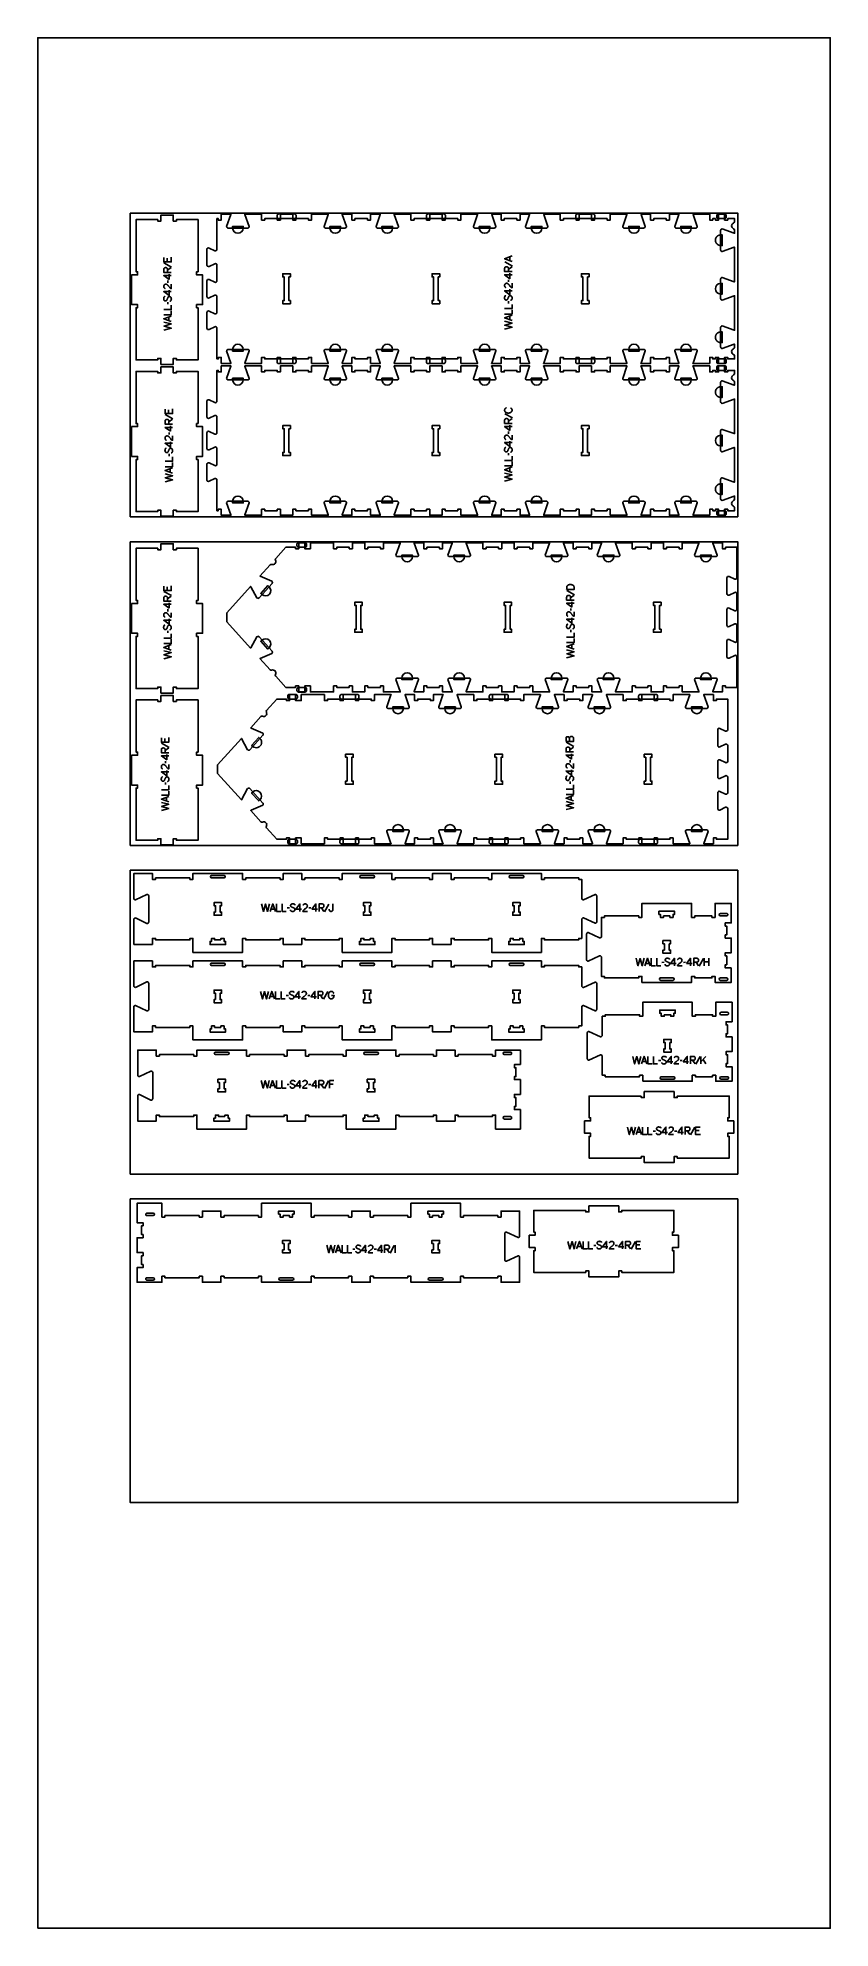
# Model space of a CAD drawing. Extents: x -10701 to -7518, y -36097 to -28504.
import ezdxf

# ---------------------------------------------------------------- set-up
doc = ezdxf.new("R2010")
doc.units = 0
for name, color, linetype in [('0_SHEET_SPRUCEPLY_2440X122', 1, 'CONTINUOUS'), ('1_ANYTOOL_1MMDEEP_LABELS_S', 2, 'CONTINUOUS'), ('3_ANYTOOL_CUTTHROUGH_INSID', 4, 'CONTINUOUS'), ('4_ANYTOOL_CUTTHROUGH_OUTSI', 5, 'CONTINUOUS'), ('5_ANYTOOL_HALF_MILL_9MM_IN', 3, 'CONTINUOUS'), ('DONOTCUT', 18, 'CONTINUOUS')]:
    doc.layers.add(name, color=color, linetype=linetype)

msp = doc.modelspace()

# ---------------------------------------------------------------- linework, layer by layer
at = {"layer": '0_SHEET_SPRUCEPLY_2440X122'}
for points in [[(-10329.7, -29207.8), (-10329.7, -30427.8), (-7889.7, -30427.8), (-7889.7, -29207.8)], [(-10329.7, -30527.8), (-10329.7, -31747.8), (-7889.7, -31747.8), (-7889.7, -30527.8)], [(-10329.7, -31847.8), (-10329.7, -33067.8), (-7889.7, -33067.8), (-7889.7, -31847.8)], [(-10329.7, -33167.8), (-10329.7, -34387.8), (-7889.7, -34387.8), (-7889.7, -33167.8)]]:
    msp.add_lwpolyline(points, close=True, dxfattribs=at)
at = {"layer": '1_ANYTOOL_1MMDEEP_LABELS_S'}
for points in [[(-10165.3, -29384.9), (-10165.3, -29403.9), (-10195.3, -29403.9), (-10195.3, -29386)], [(-8796.1, -29402), (-8826.1, -29391.1), (-8796.1, -29380)], [(-8805.6, -29398.5), (-8805.6, -29383.6)], [(-10165.3, -29446.2), (-10195.3, -29446.2), (-10195.3, -29434.9), (-10195.3, -29434.4), (-10195.2, -29433.9), (-10195.2, -29433.7), (-10195.2, -29433.5), (-10195.2, -29433.2), (-10195.1, -29433), (-10195.1, -29432.8), (-10195.1, -29432.6), (-10195, -29432.4), (-10195, -29432.2), (-10194.9, -29432), (-10194.9, -29431.8), (-10194.8, -29431.6), (-10194.8, -29431.4), (-10194.7, -29431.2), (-10194.6, -29431), (-10194.6, -29430.9), (-10194.5, -29430.7), (-10194.4, -29430.5), (-10194.3, -29430.3), (-10194.2, -29430.2), (-10194.2, -29430), (-10194.1, -29429.9), (-10194, -29429.7), (-10193.9, -29429.6), (-10193.8, -29429.4), (-10193.7, -29429.3), (-10193.5, -29429.2), (-10193.4, -29429), (-10193.3, -29428.9), (-10193.2, -29428.8), (-10193, -29428.7), (-10192.9, -29428.6), (-10192.8, -29428.4), (-10192.6, -29428.3), (-10192.5, -29428.2), (-10192.3, -29428.1), (-10192.2, -29428), (-10192, -29427.9), (-10191.9, -29427.9), (-10191.7, -29427.8), (-10191.6, -29427.7), (-10191.4, -29427.6), (-10191.2, -29427.5), (-10191, -29427.5), (-10190.8, -29427.4), (-10190.7, -29427.4), (-10190.5, -29427.3), (-10190.3, -29427.2), (-10190.1, -29427.2), (-10189.9, -29427.2), (-10189.7, -29427.1), (-10189.5, -29427.1), (-10189.3, -29427), (-10189, -29427), (-10188.8, -29427), (-10188.6, -29427), (-10188.4, -29426.9), (-10187.9, -29426.9), (-10187.4, -29426.9), (-10187.2, -29426.9), (-10187.1, -29426.9), (-10186.9, -29426.9), (-10186.7, -29426.9), (-10186.5, -29427), (-10186.4, -29427), (-10186.2, -29427), (-10186, -29427), (-10185.9, -29427.1), (-10185.7, -29427.1), (-10185.5, -29427.1), (-10185.4, -29427.2), (-10185.2, -29427.2), (-10185, -29427.3), (-10184.9, -29427.3), (-10184.7, -29427.4), (-10184.5, -29427.4), (-10184.4, -29427.5), (-10184.2, -29427.5), (-10184.1, -29427.6), (-10183.9, -29427.7), (-10183.8, -29427.8), (-10183.6, -29427.8), (-10183.4, -29427.9), (-10183.3, -29428), (-10183.1, -29428.1), (-10183, -29428.2), (-10182.8, -29428.3), (-10182.7, -29428.4), (-10182.5, -29428.5), (-10182.4, -29428.6), (-10182.2, -29428.7), (-10182.1, -29428.8), (-10181.9, -29428.9), (-10181.8, -29429), (-10181.7, -29429.2), (-10181.6, -29429.3), (-10181.4, -29429.4), (-10181.3, -29429.5), (-10181.2, -29429.7), (-10181.1, -29429.8), (-10181, -29429.9), (-10180.9, -29430.1), (-10180.8, -29430.2), (-10180.7, -29430.3), (-10180.6, -29430.5), (-10180.5, -29430.6), (-10180.4, -29430.8), (-10180.4, -29430.9), (-10180.3, -29431.1), (-10180.2, -29431.2), (-10180.2, -29431.4), (-10180.1, -29431.6), (-10180.1, -29431.7), (-10180, -29431.9), (-10180, -29432.1), (-10179.9, -29432.2), (-10179.9, -29432.4), (-10179.9, -29432.6), (-10179.8, -29432.7), (-10179.8, -29432.9), (-10179.8, -29433.1), (-10179.8, -29433.3), (-10179.7, -29435.2), (-10179.7, -29437.2), (-10179.7, -29446.2)], [(-10165.3, -29459), (-10195.3, -29459), (-10173.9, -29475)], [(-10194.8, -29407.3), (-10164, -29424.5)], [(-10181.3, -29389.2), (-10181.3, -29403.9)], [(-10179.7, -29437.2), (-10165.2, -29426.8)], [(-10173.9, -29475), (-10173.9, -29453.2)], [(-8796.1, -29442.6), (-8826.1, -29442.6), (-8826.1, -29431.3), (-8826.1, -29430.8), (-8826.1, -29430.3), (-8826, -29430.1), (-8826, -29429.9), (-8826, -29429.6), (-8826, -29429.4), (-8825.9, -29429.2), (-8825.9, -29429), (-8825.9, -29428.8), (-8825.8, -29428.6), (-8825.8, -29428.4), (-8825.7, -29428.2), (-8825.7, -29428), (-8825.6, -29427.8), (-8825.5, -29427.6), (-8825.5, -29427.4), (-8825.4, -29427.3), (-8825.3, -29427.1), (-8825.2, -29426.9), (-8825.2, -29426.7), (-8825.1, -29426.6), (-8825, -29426.4), (-8824.9, -29426.3), (-8824.8, -29426.1), (-8824.7, -29426), (-8824.6, -29425.8), (-8824.5, -29425.7), (-8824.4, -29425.6), (-8824.2, -29425.4), (-8824.1, -29425.3), (-8824, -29425.2), (-8823.9, -29425.1), (-8823.7, -29425), (-8823.6, -29424.8), (-8823.5, -29424.7), (-8823.3, -29424.6), (-8823.2, -29424.5), (-8823, -29424.4), (-8822.9, -29424.3), (-8822.7, -29424.3), (-8822.5, -29424.2), (-8822.4, -29424.1), (-8822.2, -29424), (-8822, -29423.9), (-8821.9, -29423.9), (-8821.7, -29423.8), (-8821.5, -29423.8), (-8821.3, -29423.7), (-8821.1, -29423.6), (-8820.9, -29423.6), (-8820.7, -29423.6), (-8820.5, -29423.5), (-8820.3, -29423.5), (-8820.1, -29423.4), (-8819.9, -29423.4), (-8819.6, -29423.4), (-8819.4, -29423.4), (-8819.2, -29423.3), (-8818.7, -29423.3), (-8818.2, -29423.3), (-8818.1, -29423.3), (-8817.9, -29423.3), (-8817.7, -29423.3), (-8817.5, -29423.3), (-8817.4, -29423.4), (-8817.2, -29423.4), (-8817, -29423.4), (-8816.9, -29423.4), (-8816.7, -29423.5), (-8816.5, -29423.5), (-8816.4, -29423.5), (-8816.2, -29423.6), (-8816, -29423.6), (-8815.9, -29423.7), (-8815.7, -29423.7), (-8815.5, -29423.8), (-8815.4, -29423.8), (-8815.2, -29423.9), (-8815.1, -29423.9), (-8814.9, -29424), (-8814.7, -29424.1), (-8814.6, -29424.2), (-8814.4, -29424.2), (-8814.3, -29424.3), (-8814.1, -29424.4), (-8814, -29424.5), (-8813.8, -29424.6), (-8813.7, -29424.7), (-8813.5, -29424.8), (-8813.4, -29424.9), (-8813.2, -29425), (-8813.1, -29425.1), (-8812.9, -29425.2), (-8812.8, -29425.3), (-8812.6, -29425.4), (-8812.5, -29425.6), (-8812.4, -29425.7), (-8812.3, -29425.8), (-8812.1, -29425.9), (-8812, -29426.1), (-8811.9, -29426.2), (-8811.8, -29426.3), (-8811.7, -29426.5), (-8811.6, -29426.6), (-8811.5, -29426.7), (-8811.4, -29426.9), (-8811.3, -29427), (-8811.3, -29427.2), (-8811.2, -29427.3), (-8811.1, -29427.5), (-8811.1, -29427.6), (-8811, -29427.8), (-8810.9, -29428), (-8810.9, -29428.1), (-8810.8, -29428.3), (-8810.8, -29428.5), (-8810.8, -29428.6), (-8810.7, -29428.8), (-8810.7, -29429), (-8810.7, -29429.1), (-8810.7, -29429.3), (-8810.6, -29429.5), (-8810.6, -29429.7), (-8810.6, -29431.6), (-8810.5, -29433.6), (-8810.5, -29442.6)], [(-8796.1, -29455.4), (-8826.1, -29455.4), (-8804.7, -29471.4)], [(-8825.6, -29403.7), (-8794.8, -29420.9)], [(-8810.5, -29433.6), (-8796, -29423.2)], [(-8804.7, -29471.4), (-8804.7, -29449.6)], [(-10165.3, -29493), (-10165.3, -29511.3), (-10165.8, -29511.2), (-10166, -29511.1), (-10166.2, -29511), (-10166.5, -29510.9), (-10166.7, -29510.8), (-10166.9, -29510.7), (-10167.1, -29510.6), (-10167.3, -29510.5), (-10167.5, -29510.4), (-10167.7, -29510.3), (-10167.9, -29510.2), (-10168.1, -29510.1), (-10168.3, -29510), (-10168.5, -29509.9), (-10168.7, -29509.7), (-10168.9, -29509.6), (-10169.1, -29509.5), (-10169.3, -29509.3), (-10169.5, -29509.2), (-10169.7, -29509.1), (-10169.8, -29508.9), (-10170, -29508.8), (-10170.2, -29508.6), (-10170.4, -29508.4), (-10170.5, -29508.3), (-10170.7, -29508.1), (-10170.9, -29508), (-10171, -29507.8), (-10171.2, -29507.6), (-10171.5, -29507.3), (-10172.7, -29505.8), (-10173.9, -29504.3), (-10175.1, -29502.8), (-10176.2, -29501.3), (-10176.8, -29500.5), (-10177.3, -29499.8), (-10177.9, -29499.1), (-10178.5, -29498.4), (-10179.1, -29497.7), (-10179.7, -29497.1), (-10180.3, -29496.4), (-10180.9, -29495.8), (-10181.1, -29495.7), (-10181.2, -29495.5), (-10181.4, -29495.4), (-10181.5, -29495.3), (-10181.7, -29495.2), (-10181.9, -29495), (-10182, -29494.9), (-10182.2, -29494.8), (-10182.4, -29494.7), (-10182.6, -29494.6), (-10182.7, -29494.5), (-10182.9, -29494.4), (-10183.1, -29494.3), (-10183.3, -29494.2), (-10183.5, -29494.1), (-10183.7, -29494.1), (-10183.9, -29494), (-10184.1, -29493.9), (-10184.3, -29493.9), (-10184.5, -29493.8), (-10184.7, -29493.8), (-10184.9, -29493.7), (-10185.1, -29493.7), (-10185.3, -29493.6), (-10185.5, -29493.6), (-10185.7, -29493.6), (-10185.9, -29493.5), (-10186.1, -29493.5), (-10186.4, -29493.5), (-10186.6, -29493.5), (-10186.8, -29493.5), (-10187, -29493.5), (-10187.3, -29493.5), (-10187.5, -29493.5), (-10187.8, -29493.5), (-10188, -29493.5), (-10188.2, -29493.5), (-10188.5, -29493.6), (-10188.7, -29493.6), (-10188.9, -29493.6), (-10189.1, -29493.7), (-10189.4, -29493.7), (-10189.6, -29493.8), (-10189.8, -29493.8), (-10190, -29493.9), (-10190.2, -29494), (-10190.4, -29494), (-10190.6, -29494.1), (-10190.8, -29494.2), (-10191, -29494.3), (-10191.1, -29494.4), (-10191.3, -29494.5), (-10191.5, -29494.6), (-10191.7, -29494.7), (-10191.8, -29494.8), (-10192, -29494.9), (-10192.2, -29495), (-10192.3, -29495.1), (-10192.5, -29495.3), (-10192.6, -29495.4), (-10192.8, -29495.6), (-10192.9, -29495.7), (-10193, -29495.8), (-10193.2, -29496), (-10193.3, -29496.2), (-10193.4, -29496.3), (-10193.5, -29496.5), (-10193.7, -29496.7), (-10193.8, -29496.8), (-10193.9, -29497), (-10194, -29497.2), (-10194.1, -29497.3), (-10194.2, -29497.5), (-10194.3, -29497.7), (-10194.4, -29497.9), (-10194.4, -29498.1), (-10194.5, -29498.3), (-10194.6, -29498.5), (-10194.7, -29498.7), (-10194.7, -29498.9), (-10194.8, -29499.1), (-10194.9, -29499.3), (-10194.9, -29499.5), (-10195, -29499.7), (-10195, -29499.9), (-10195.1, -29500.1), (-10195.1, -29500.3), (-10195.1, -29500.5), (-10195.2, -29500.8), (-10195.2, -29501), (-10195.2, -29501.2), (-10195.2, -29501.4), (-10195.2, -29501.7), (-10195.3, -29501.9), (-10195.3, -29502.4), (-10195.3, -29502.8), (-10195.2, -29503.1), (-10195.2, -29503.5), (-10195.2, -29503.8), (-10195.1, -29504.2), (-10195.1, -29504.5), (-10195, -29504.8), (-10194.9, -29505.1), (-10194.9, -29505.5), (-10194.8, -29505.6), (-10194.8, -29505.8), (-10194.7, -29505.9), (-10194.7, -29506.1), (-10194.6, -29506.2), (-10194.5, -29506.4), (-10194.5, -29506.5), (-10194.4, -29506.6), (-10194.4, -29506.8), (-10194.3, -29506.9), (-10194.2, -29507.1), (-10194.1, -29507.2), (-10194.1, -29507.3), (-10194, -29507.5), (-10193.9, -29507.6), (-10193.8, -29507.7), (-10193.7, -29507.9), (-10193.6, -29508), (-10193.6, -29508.1), (-10193.5, -29508.2), (-10193.4, -29508.4), (-10193.3, -29508.5), (-10193.2, -29508.6), (-10193.1, -29508.7), (-10193, -29508.8), (-10192.9, -29508.9), (-10192.7, -29509.1), (-10192.6, -29509.2), (-10192.5, -29509.3), (-10192.4, -29509.4), (-10192.3, -29509.5), (-10192.1, -29509.6), (-10191.9, -29509.8), (-10191.6, -29510), (-10191.4, -29510.2), (-10191.1, -29510.4), (-10190.8, -29510.5), (-10190.5, -29510.7), (-10190.2, -29510.9)], [(-10165.3, -29523.2), (-10195.3, -29523.2), (-10173.9, -29539.2)], [(-10179.1, -29479.3), (-10179.1, -29488.1)], [(-10173.9, -29539.2), (-10173.9, -29517.4)], [(-8796.1, -29489.4), (-8796.2, -29507.7), (-8796.6, -29507.6), (-8796.9, -29507.5), (-8797.1, -29507.4), (-8797.3, -29507.3), (-8797.5, -29507.2), (-8797.7, -29507.1), (-8797.9, -29507), (-8798.1, -29506.9), (-8798.4, -29506.8), (-8798.6, -29506.7), (-8798.8, -29506.6), (-8799, -29506.5), (-8799.2, -29506.4), (-8799.4, -29506.3), (-8799.6, -29506.1), (-8799.7, -29506), (-8799.9, -29505.9), (-8800.1, -29505.7), (-8800.3, -29505.6), (-8800.5, -29505.5), (-8800.7, -29505.3), (-8800.8, -29505.2), (-8801, -29505), (-8801.2, -29504.8), (-8801.4, -29504.7), (-8801.5, -29504.5), (-8801.7, -29504.4), (-8801.8, -29504.2), (-8802, -29504), (-8802.3, -29503.7), (-8803.5, -29502.2), (-8804.7, -29500.7), (-8805.9, -29499.2), (-8807, -29497.7), (-8807.6, -29496.9), (-8808.1, -29496.2), (-8808.7, -29495.5), (-8809.3, -29494.8), (-8809.9, -29494.1), (-8810.5, -29493.5), (-8811.1, -29492.8), (-8811.7, -29492.2), (-8811.9, -29492.1), (-8812, -29491.9), (-8812.2, -29491.8), (-8812.4, -29491.7), (-8812.5, -29491.6), (-8812.7, -29491.4), (-8812.9, -29491.3), (-8813, -29491.2), (-8813.2, -29491.1), (-8813.4, -29491), (-8813.6, -29490.9), (-8813.8, -29490.8), (-8813.9, -29490.7), (-8814.1, -29490.6), (-8814.3, -29490.5), (-8814.5, -29490.5), (-8814.7, -29490.4), (-8814.9, -29490.3), (-8815.1, -29490.3), (-8815.3, -29490.2), (-8815.5, -29490.2), (-8815.7, -29490.1), (-8815.9, -29490.1), (-8816.1, -29490), (-8816.3, -29490), (-8816.5, -29490), (-8816.7, -29489.9), (-8817, -29489.9), (-8817.2, -29489.9), (-8817.4, -29489.9), (-8817.6, -29489.9), (-8817.9, -29489.9), (-8818.1, -29489.9), (-8818.4, -29489.9), (-8818.6, -29489.9), (-8818.8, -29489.9), (-8819.1, -29489.9), (-8819.3, -29490), (-8819.5, -29490), (-8819.8, -29490), (-8820, -29490.1), (-8820.2, -29490.1), (-8820.4, -29490.2), (-8820.6, -29490.2), (-8820.8, -29490.3), (-8821, -29490.4), (-8821.2, -29490.4), (-8821.4, -29490.5), (-8821.6, -29490.6), (-8821.8, -29490.7), (-8822, -29490.8), (-8822.1, -29490.9), (-8822.3, -29491), (-8822.5, -29491.1), (-8822.7, -29491.2), (-8822.8, -29491.3), (-8823, -29491.4), (-8823.1, -29491.5), (-8823.3, -29491.7), (-8823.4, -29491.8), (-8823.6, -29492), (-8823.7, -29492.1), (-8823.9, -29492.2), (-8824, -29492.4), (-8824.1, -29492.6), (-8824.2, -29492.7), (-8824.4, -29492.9), (-8824.5, -29493.1), (-8824.6, -29493.2), (-8824.7, -29493.4), (-8824.8, -29493.6), (-8824.9, -29493.7), (-8825, -29493.9), (-8825.1, -29494.1), (-8825.2, -29494.3), (-8825.3, -29494.5), (-8825.3, -29494.7), (-8825.4, -29494.9), (-8825.5, -29495.1), (-8825.6, -29495.3), (-8825.6, -29495.5), (-8825.7, -29495.7), (-8825.7, -29495.9), (-8825.8, -29496.1), (-8825.8, -29496.3), (-8825.9, -29496.5), (-8825.9, -29496.7), (-8826, -29496.9), (-8826, -29497.2), (-8826, -29497.4), (-8826, -29497.6), (-8826.1, -29497.8), (-8826.1, -29498.1), (-8826.1, -29498.3), (-8826.1, -29498.8), (-8826.1, -29499.2), (-8826.1, -29499.5), (-8826, -29499.9), (-8826, -29500.2), (-8826, -29500.6), (-8825.9, -29500.9), (-8825.8, -29501.2), (-8825.8, -29501.5), (-8825.7, -29501.9), (-8825.6, -29502), (-8825.6, -29502.2), (-8825.5, -29502.3), (-8825.5, -29502.5), (-8825.4, -29502.6), (-8825.4, -29502.8), (-8825.3, -29502.9), (-8825.2, -29503), (-8825.2, -29503.2), (-8825.1, -29503.3), (-8825, -29503.5), (-8825, -29503.6), (-8824.9, -29503.7), (-8824.8, -29503.9), (-8824.7, -29504), (-8824.6, -29504.1), (-8824.6, -29504.3), (-8824.5, -29504.4), (-8824.4, -29504.5), (-8824.3, -29504.6), (-8824.2, -29504.8), (-8824.1, -29504.9), (-8824, -29505), (-8823.9, -29505.1), (-8823.8, -29505.2), (-8823.7, -29505.3), (-8823.6, -29505.5), (-8823.5, -29505.6), (-8823.3, -29505.7), (-8823.2, -29505.8), (-8823.1, -29505.9), (-8823, -29506), (-8822.7, -29506.2), (-8822.5, -29506.4), (-8822.2, -29506.6), (-8821.9, -29506.8), (-8821.6, -29506.9), (-8821.3, -29507.1), (-8821, -29507.3)], [(-8796.1, -29519.6), (-8826.1, -29519.6), (-8804.7, -29535.6)], [(-8810, -29475.7), (-8809.9, -29484.5)], [(-8804.7, -29535.6), (-8804.7, -29513.8)], [(-10190.7, -29543.2), (-10190.9, -29543.2), (-10191, -29543.2), (-10191, -29543.2), (-10191.1, -29543.3), (-10191.2, -29543.3), (-10191.3, -29543.3), (-10191.4, -29543.3), (-10191.5, -29543.3), (-10191.6, -29543.3), (-10191.7, -29543.3), (-10191.7, -29543.3), (-10191.8, -29543.4), (-10191.9, -29543.4), (-10192, -29543.4), (-10192.1, -29543.4), (-10192.1, -29543.5), (-10192.2, -29543.5), (-10192.3, -29543.5), (-10192.4, -29543.6), (-10192.4, -29543.6), (-10192.5, -29543.6), (-10192.6, -29543.7), (-10192.7, -29543.7), (-10192.7, -29543.7), (-10192.8, -29543.8), (-10192.9, -29543.8), (-10192.9, -29543.9), (-10193, -29543.9), (-10193.1, -29544), (-10193.1, -29544), (-10193.2, -29544.1), (-10193.3, -29544.1), (-10193.3, -29544.2), (-10193.4, -29544.2), (-10193.4, -29544.3), (-10193.5, -29544.3), (-10193.5, -29544.4), (-10193.6, -29544.4), (-10193.7, -29544.5), (-10193.7, -29544.6), (-10193.8, -29544.6), (-10193.8, -29544.7), (-10193.9, -29544.8), (-10193.9, -29544.9), (-10194, -29544.9), (-10194, -29545), (-10194.1, -29545.1), (-10194.1, -29545.2), (-10194.1, -29545.2), (-10194.2, -29545.3), (-10194.2, -29545.4), (-10194.3, -29545.6), (-10194.4, -29545.7), (-10194.5, -29545.9), (-10194.5, -29546.1), (-10194.6, -29546.3), (-10194.7, -29546.5), (-10194.9, -29547.3), (-10195.1, -29548.1), (-10195.2, -29548.9), (-10195.4, -29549.7), (-10195.4, -29550.1), (-10195.5, -29550.4), (-10195.5, -29550.8), (-10195.5, -29551.2), (-10195.6, -29551.5), (-10195.6, -29551.9), (-10195.6, -29552.3), (-10195.6, -29552.6), (-10195.6, -29552.8), (-10195.6, -29553), (-10195.6, -29553.2), (-10195.6, -29553.4), (-10195.6, -29553.6), (-10195.5, -29553.8), (-10195.5, -29554), (-10195.5, -29554.1), (-10195.5, -29554.3), (-10195.4, -29554.5), (-10195.4, -29554.7), (-10195.3, -29554.9), (-10195.3, -29555.1), (-10195.3, -29555.2), (-10195.2, -29555.4), (-10195.1, -29555.6), (-10195.1, -29555.8), (-10195, -29555.9), (-10195, -29556.1), (-10194.9, -29556.3), (-10194.8, -29556.4), (-10194.7, -29556.6), (-10194.7, -29556.8), (-10194.6, -29556.9), (-10194.5, -29557.1), (-10194.4, -29557.3), (-10194.3, -29557.4), (-10194.2, -29557.6), (-10194.1, -29557.8), (-10194, -29557.9), (-10193.9, -29558.1), (-10193.8, -29558.2), (-10193.7, -29558.4), (-10193.5, -29558.5), (-10193.4, -29558.7), (-10193.3, -29558.8), (-10193.2, -29558.9), (-10193, -29559.1), (-10192.9, -29559.2), (-10192.8, -29559.3), (-10192.6, -29559.4), (-10192.5, -29559.5), (-10192.3, -29559.6), (-10192.2, -29559.7), (-10192, -29559.8), (-10191.9, -29559.9), (-10191.7, -29560), (-10191.6, -29560.1), (-10191.4, -29560.2), (-10191.2, -29560.2), (-10191.1, -29560.3), (-10190.9, -29560.4), (-10190.7, -29560.4), (-10190.5, -29560.5), (-10190.4, -29560.5), (-10190.2, -29560.6), (-10190, -29560.6), (-10189.8, -29560.6), (-10189.6, -29560.7), (-10189.4, -29560.7), (-10189.2, -29560.7), (-10189, -29560.7), (-10188.8, -29560.7), (-10188.6, -29560.7), (-10188.4, -29560.7), (-10188.1, -29560.7), (-10187.9, -29560.7), (-10187.7, -29560.7), (-10187.5, -29560.6), (-10187.3, -29560.6), (-10187.1, -29560.6), (-10187, -29560.5), (-10186.8, -29560.5), (-10186.6, -29560.4), (-10186.4, -29560.4), (-10186.2, -29560.3), (-10186.2, -29560.3), (-10186.1, -29560.2), (-10186, -29560.2), (-10185.9, -29560.2), (-10185.8, -29560.1), (-10185.7, -29560.1), (-10185.7, -29560.1), (-10185.6, -29560), (-10185.5, -29560), (-10185.4, -29559.9), (-10185.3, -29559.9), (-10185.3, -29559.8), (-10185.2, -29559.8), (-10185.1, -29559.7), (-10185, -29559.7), (-10185, -29559.6), (-10184.9, -29559.6), (-10184.8, -29559.5), (-10184.8, -29559.4), (-10184.7, -29559.4), (-10184.6, -29559.3), (-10184.6, -29559.3), (-10184.5, -29559.2), (-10184.4, -29559.1), (-10184.3, -29559), (-10184.2, -29558.8), (-10184.1, -29558.7), (-10183.9, -29558.6), (-10183.8, -29558.4), (-10183.7, -29558.2), (-10183.6, -29558.1), (-10183.5, -29557.9), (-10183.1, -29557.2), (-10182.7, -29556.4), (-10182.4, -29555.7), (-10182, -29554.9), (-10181.7, -29554.2), (-10181.3, -29553.4), (-10181, -29552.5), (-10180.7, -29551.7), (-10180.4, -29550.9), (-10180.1, -29550.1), (-10179.7, -29549.3), (-10179.4, -29548.5), (-10179, -29547.8), (-10178.6, -29547.1), (-10178.2, -29546.4), (-10177.8, -29545.7), (-10177.7, -29545.5), (-10177.6, -29545.3), (-10177.4, -29545.2), (-10177.4, -29545.1), (-10177.3, -29545), (-10177.3, -29545), (-10177.2, -29544.9), (-10177.1, -29544.8), (-10177.1, -29544.8), (-10177, -29544.7), (-10176.9, -29544.6), (-10176.9, -29544.6), (-10176.8, -29544.5), (-10176.7, -29544.5), (-10176.7, -29544.4), (-10176.6, -29544.3), (-10176.5, -29544.3), (-10176.4, -29544.2), (-10176.4, -29544.2), (-10176.3, -29544.1), (-10176.2, -29544.1), (-10176.1, -29544), (-10176.1, -29544), (-10176, -29543.9), (-10175.9, -29543.9), (-10175.8, -29543.8), (-10175.7, -29543.8), (-10175.6, -29543.8), (-10175.6, -29543.7), (-10175.5, -29543.7), (-10175.4, -29543.7), (-10175.3, -29543.6), (-10175.2, -29543.6), (-10175.1, -29543.6), (-10175, -29543.5), (-10174.9, -29543.5), (-10174.8, -29543.5), (-10174.7, -29543.4), (-10174.5, -29543.4), (-10174.3, -29543.3), (-10174.1, -29543.3), (-10173.9, -29543.3), (-10173.7, -29543.3), (-10173.4, -29543.3), (-10173.2, -29543.2), (-10173, -29543.2), (-10172.8, -29543.2), (-10172.6, -29543.3), (-10172.3, -29543.3), (-10172.1, -29543.3), (-10171.9, -29543.3), (-10171.7, -29543.4), (-10171.4, -29543.4), (-10171.2, -29543.4), (-10171, -29543.5), (-10170.8, -29543.5), (-10170.6, -29543.6), (-10170.4, -29543.6), (-10170.2, -29543.7), (-10170, -29543.8), (-10169.8, -29543.9), (-10169.6, -29543.9), (-10169.4, -29544), (-10169.3, -29544.1), (-10169.1, -29544.2), (-10168.9, -29544.3), (-10168.7, -29544.4), (-10168.6, -29544.5), (-10168.4, -29544.7), (-10168.3, -29544.8), (-10168.1, -29544.9), (-10168, -29545), (-10167.8, -29545.2), (-10167.7, -29545.3), (-10167.5, -29545.5), (-10167.4, -29545.6), (-10167.3, -29545.8), (-10167.1, -29545.9), (-10167, -29546.1), (-10166.9, -29546.3), (-10166.8, -29546.4), (-10166.6, -29546.8), (-10166.4, -29547.2), (-10166.2, -29547.5), (-10166, -29547.9), (-10165.8, -29548.3), (-10165.7, -29548.7), (-10165.6, -29548.9), (-10165.5, -29549), (-10165.5, -29549.2), (-10165.4, -29549.4), (-10165.3, -29549.6), (-10165.3, -29549.8), (-10165.2, -29550), (-10165.2, -29550.2), (-10165.2, -29550.4), (-10165.1, -29550.6), (-10165.1, -29550.8), (-10165.1, -29551), (-10165, -29551.2), (-10165, -29551.4), (-10165, -29551.8), (-10164.9, -29552.2), (-10164.9, -29552.6), (-10164.9, -29553.1), (-10164.9, -29553.5), (-10165, -29553.9), (-10165, -29554.3), (-10165.1, -29554.7), (-10165.1, -29555), (-10165.2, -29555.4), (-10165.3, -29555.8), (-10165.4, -29556.2), (-10165.5, -29556.6), (-10165.6, -29556.9), (-10165.8, -29557.3), (-10165.9, -29557.7), (-10166.1, -29558), (-10166.3, -29558.4), (-10166.5, -29558.7), (-10166.6, -29558.9), (-10166.7, -29559), (-10166.8, -29559.2), (-10166.9, -29559.3), (-10167, -29559.5), (-10167.1, -29559.6), (-10167.2, -29559.8), (-10167.3, -29559.9), (-10167.5, -29560), (-10167.6, -29560.1), (-10167.7, -29560.3), (-10167.9, -29560.4), (-10167.9, -29560.4), (-10168, -29560.5), (-10168.1, -29560.5), (-10168.1, -29560.6), (-10168.2, -29560.6), (-10168.3, -29560.7), (-10168.3, -29560.7), (-10168.4, -29560.8), (-10168.5, -29560.8), (-10168.6, -29560.8), (-10168.6, -29560.9), (-10168.7, -29560.9), (-10168.8, -29561), (-10168.9, -29561), (-10169, -29561), (-10169, -29561.1), (-10169.1, -29561.1), (-10169.2, -29561.1), (-10169.3, -29561.1), (-10169.4, -29561.2), (-10169.5, -29561.2), (-10169.7, -29561.3), (-10169.9, -29561.3), (-10170, -29561.3), (-10170.2, -29561.4), (-10170.4, -29561.4), (-10170.6, -29561.4), (-10170.8, -29561.4), (-10170.9, -29561.4), (-10171.1, -29561.4)], [(-10195.3, -29595.2), (-10165.3, -29595.2), (-10165.3, -29578.1)], [(-10195.3, -29617), (-10165.3, -29617), (-10165.3, -29599.9)], [(-10179.1, -29565.5), (-10179.1, -29574.3)], [(-8821.5, -29539.6), (-8821.7, -29539.6), (-8821.8, -29539.6), (-8821.9, -29539.6), (-8822, -29539.7), (-8822.1, -29539.7), (-8822.1, -29539.7), (-8822.2, -29539.7), (-8822.3, -29539.7), (-8822.4, -29539.7), (-8822.5, -29539.7), (-8822.6, -29539.7), (-8822.6, -29539.8), (-8822.7, -29539.8), (-8822.8, -29539.8), (-8822.9, -29539.8), (-8823, -29539.9), (-8823, -29539.9), (-8823.1, -29539.9), (-8823.2, -29540), (-8823.3, -29540), (-8823.3, -29540), (-8823.4, -29540.1), (-8823.5, -29540.1), (-8823.6, -29540.1), (-8823.6, -29540.2), (-8823.7, -29540.2), (-8823.8, -29540.3), (-8823.8, -29540.3), (-8823.9, -29540.4), (-8824, -29540.4), (-8824, -29540.5), (-8824.1, -29540.5), (-8824.1, -29540.6), (-8824.2, -29540.6), (-8824.3, -29540.7), (-8824.3, -29540.7), (-8824.4, -29540.8), (-8824.4, -29540.8), (-8824.5, -29540.9), (-8824.5, -29541), (-8824.6, -29541), (-8824.6, -29541.1), (-8824.7, -29541.2), (-8824.7, -29541.3), (-8824.8, -29541.3), (-8824.8, -29541.4), (-8824.9, -29541.5), (-8824.9, -29541.6), (-8825, -29541.6), (-8825, -29541.7), (-8825.1, -29541.8), (-8825.1, -29542), (-8825.2, -29542.1), (-8825.3, -29542.3), (-8825.4, -29542.5), (-8825.4, -29542.7), (-8825.5, -29542.9), (-8825.7, -29543.7), (-8825.9, -29544.5), (-8826.1, -29545.3), (-8826.2, -29546.1), (-8826.2, -29546.5), (-8826.3, -29546.8), (-8826.3, -29547.2), (-8826.4, -29547.6), (-8826.4, -29547.9), (-8826.4, -29548.3), (-8826.4, -29548.7), (-8826.4, -29549), (-8826.4, -29549.2), (-8826.4, -29549.4), (-8826.4, -29549.6), (-8826.4, -29549.8), (-8826.4, -29550), (-8826.4, -29550.2), (-8826.3, -29550.4), (-8826.3, -29550.5), (-8826.3, -29550.7), (-8826.3, -29550.9), (-8826.2, -29551.1), (-8826.2, -29551.3), (-8826.1, -29551.5), (-8826.1, -29551.6), (-8826, -29551.8), (-8826, -29552), (-8825.9, -29552.2), (-8825.9, -29552.3), (-8825.8, -29552.5), (-8825.7, -29552.7), (-8825.6, -29552.8), (-8825.6, -29553), (-8825.5, -29553.2), (-8825.4, -29553.3), (-8825.3, -29553.5), (-8825.2, -29553.7), (-8825.1, -29553.8), (-8825, -29554), (-8824.9, -29554.2), (-8824.8, -29554.3), (-8824.7, -29554.5), (-8824.6, -29554.6), (-8824.5, -29554.8), (-8824.4, -29554.9), (-8824.3, -29555.1), (-8824.1, -29555.2), (-8824, -29555.3), (-8823.9, -29555.5), (-8823.7, -29555.6), (-8823.6, -29555.7), (-8823.5, -29555.8), (-8823.3, -29555.9), (-8823.2, -29556), (-8823, -29556.1), (-8822.9, -29556.2), (-8822.7, -29556.3), (-8822.6, -29556.4), (-8822.4, -29556.5), (-8822.2, -29556.6), (-8822.1, -29556.6), (-8821.9, -29556.7), (-8821.7, -29556.8), (-8821.5, -29556.8), (-8821.4, -29556.9), (-8821.2, -29556.9), (-8821, -29557), (-8820.8, -29557), (-8820.6, -29557), (-8820.4, -29557.1), (-8820.2, -29557.1), (-8820, -29557.1), (-8819.8, -29557.1), (-8819.6, -29557.1), (-8819.4, -29557.1), (-8819.2, -29557.1), (-8819, -29557.1), (-8818.8, -29557.1), (-8818.6, -29557.1), (-8818.4, -29557), (-8818.2, -29557), (-8818, -29557), (-8817.8, -29556.9), (-8817.6, -29556.9), (-8817.4, -29556.8), (-8817.2, -29556.8), (-8817.1, -29556.7), (-8817, -29556.7), (-8816.9, -29556.6), (-8816.8, -29556.6), (-8816.7, -29556.6), (-8816.6, -29556.5), (-8816.6, -29556.5), (-8816.5, -29556.5), (-8816.4, -29556.4), (-8816.3, -29556.4), (-8816.2, -29556.3), (-8816.2, -29556.3), (-8816.1, -29556.2), (-8816, -29556.2), (-8815.9, -29556.1), (-8815.9, -29556.1), (-8815.8, -29556), (-8815.7, -29556), (-8815.7, -29555.9), (-8815.6, -29555.8), (-8815.5, -29555.8), (-8815.5, -29555.7), (-8815.4, -29555.7), (-8815.3, -29555.6), (-8815.3, -29555.5), (-8815.1, -29555.4), (-8815, -29555.2), (-8814.9, -29555.1), (-8814.8, -29555), (-8814.7, -29554.8), (-8814.5, -29554.6), (-8814.4, -29554.5), (-8814.3, -29554.3), (-8814, -29553.6), (-8813.6, -29552.8), (-8813.2, -29552.1), (-8812.8, -29551.3), (-8812.5, -29550.6), (-8812.2, -29549.8), (-8811.8, -29548.9), (-8811.5, -29548.1), (-8811.2, -29547.3), (-8810.9, -29546.5), (-8810.6, -29545.7), (-8810.2, -29544.9), (-8809.8, -29544.2), (-8809.4, -29543.5), (-8809, -29542.8), (-8808.6, -29542.1), (-8808.5, -29541.9), (-8808.4, -29541.7), (-8808.3, -29541.6), (-8808.2, -29541.5), (-8808.1, -29541.4), (-8808.1, -29541.4), (-8808, -29541.3), (-8808, -29541.2), (-8807.9, -29541.2), (-8807.8, -29541.1), (-8807.8, -29541), (-8807.7, -29541), (-8807.6, -29540.9), (-8807.5, -29540.9), (-8807.5, -29540.8), (-8807.4, -29540.7), (-8807.3, -29540.7), (-8807.3, -29540.6), (-8807.2, -29540.6), (-8807.1, -29540.5), (-8807, -29540.5), (-8807, -29540.4), (-8806.9, -29540.4), (-8806.8, -29540.3), (-8806.7, -29540.3), (-8806.6, -29540.2), (-8806.6, -29540.2), (-8806.5, -29540.2), (-8806.4, -29540.1), (-8806.3, -29540.1), (-8806.2, -29540.1), (-8806.1, -29540), (-8806, -29540), (-8805.9, -29540), (-8805.9, -29539.9), (-8805.8, -29539.9), (-8805.7, -29539.9), (-8805.5, -29539.8), (-8805.3, -29539.8), (-8805.1, -29539.7), (-8804.9, -29539.7), (-8804.7, -29539.7), (-8804.5, -29539.7), (-8804.3, -29539.7), (-8804.1, -29539.6), (-8803.8, -29539.6), (-8803.6, -29539.6), (-8803.4, -29539.7), (-8803.2, -29539.7), (-8802.9, -29539.7), (-8802.7, -29539.7), (-8802.5, -29539.8), (-8802.3, -29539.8), (-8802, -29539.8), (-8801.8, -29539.9), (-8801.6, -29539.9), (-8801.4, -29540), (-8801.2, -29540), (-8801, -29540.1), (-8800.8, -29540.2), (-8800.6, -29540.3), (-8800.4, -29540.3), (-8800.3, -29540.4), (-8800.1, -29540.5), (-8799.9, -29540.6), (-8799.7, -29540.7), (-8799.6, -29540.8), (-8799.4, -29540.9), (-8799.2, -29541.1), (-8799.1, -29541.2), (-8798.9, -29541.3), (-8798.8, -29541.4), (-8798.6, -29541.6), (-8798.5, -29541.7), (-8798.4, -29541.9), (-8798.2, -29542), (-8798.1, -29542.2), (-8798, -29542.3), (-8797.8, -29542.5), (-8797.7, -29542.7), (-8797.6, -29542.8), (-8797.4, -29543.2), (-8797.2, -29543.6), (-8797, -29543.9), (-8796.8, -29544.3), (-8796.6, -29544.7), (-8796.5, -29545.1), (-8796.4, -29545.3), (-8796.4, -29545.4), (-8796.3, -29545.6), (-8796.2, -29545.8), (-8796.2, -29546), (-8796.1, -29546.2), (-8796.1, -29546.4), (-8796, -29546.6), (-8796, -29546.8), (-8795.9, -29547), (-8795.9, -29547.2), (-8795.9, -29547.4), (-8795.8, -29547.6), (-8795.8, -29547.8), (-8795.8, -29548.2), (-8795.8, -29548.6), (-8795.7, -29549), (-8795.7, -29549.5), (-8795.8, -29549.9), (-8795.8, -29550.3), (-8795.8, -29550.7), (-8795.9, -29551.1), (-8795.9, -29551.4), (-8796, -29551.8), (-8796.1, -29552.2), (-8796.2, -29552.6), (-8796.3, -29553), (-8796.5, -29553.3), (-8796.6, -29553.7), (-8796.7, -29554.1), (-8796.9, -29554.4), (-8797.1, -29554.8), (-8797.3, -29555.1), (-8797.4, -29555.3), (-8797.5, -29555.4), (-8797.6, -29555.6), (-8797.7, -29555.7), (-8797.8, -29555.9), (-8797.9, -29556), (-8798.1, -29556.2), (-8798.2, -29556.3), (-8798.3, -29556.4), (-8798.4, -29556.5), (-8798.6, -29556.7), (-8798.7, -29556.8), (-8798.8, -29556.8), (-8798.8, -29556.9), (-8798.9, -29556.9), (-8799, -29557), (-8799, -29557), (-8799.1, -29557.1), (-8799.2, -29557.1), (-8799.2, -29557.2), (-8799.3, -29557.2), (-8799.4, -29557.2), (-8799.5, -29557.3), (-8799.5, -29557.3), (-8799.6, -29557.4), (-8799.7, -29557.4), (-8799.8, -29557.4), (-8799.9, -29557.5), (-8799.9, -29557.5), (-8800, -29557.5), (-8800.1, -29557.6), (-8800.2, -29557.6), (-8800.3, -29557.6), (-8800.5, -29557.7), (-8800.7, -29557.7), (-8800.9, -29557.7), (-8801, -29557.8), (-8801.2, -29557.8), (-8801.4, -29557.8), (-8801.6, -29557.8), (-8801.8, -29557.8), (-8802, -29557.8)], [(-8826.1, -29591.6), (-8796.1, -29591.6), (-8796.1, -29574.5)], [(-8826.1, -29613.4), (-8796.1, -29613.4), (-8796.1, -29596.3)], [(-8810, -29561.9), (-8809.9, -29570.7)], [(-10165.3, -29643.3), (-10195.3, -29632.4), (-10165.3, -29621.3)], [(-10195.3, -29678), (-10165.3, -29670.3), (-10194.4, -29661.8), (-10165.3, -29653.3), (-10195.3, -29645.8)], [(-10174.8, -29639.8), (-10174.8, -29624.9)], [(-8796.1, -29639.7), (-8826.1, -29628.8), (-8796.1, -29617.7)], [(-8826.1, -29674.4), (-8796.1, -29666.7), (-8825.2, -29658.2), (-8796.1, -29649.7), (-8826.1, -29642.2)], [(-8805.6, -29636.2), (-8805.6, -29621.3)], [(-8818.6, -29990.1), (-8819, -29990.2), (-8819.4, -29990.4), (-8819.8, -29990.6), (-8820.2, -29990.8), (-8820.5, -29991), (-8820.9, -29991.2), (-8821.2, -29991.4), (-8821.6, -29991.6), (-8821.9, -29991.9), (-8822.2, -29992.1), (-8822.5, -29992.4), (-8822.9, -29992.6), (-8823.2, -29992.9), (-8823.4, -29993.2), (-8823.7, -29993.5), (-8824, -29993.8), (-8824.1, -29994), (-8824.2, -29994.1), (-8824.4, -29994.3), (-8824.5, -29994.4), (-8824.6, -29994.6), (-8824.7, -29994.8), (-8824.8, -29995), (-8824.9, -29995.1), (-8825, -29995.3), (-8825.1, -29995.5), (-8825.2, -29995.7), (-8825.3, -29995.8), (-8825.4, -29996), (-8825.4, -29996.2), (-8825.5, -29996.4), (-8825.6, -29996.6), (-8825.6, -29996.8), (-8825.7, -29997), (-8825.8, -29997.2), (-8825.8, -29997.4), (-8825.9, -29997.6), (-8825.9, -29997.8), (-8825.9, -29998), (-8826, -29998.2), (-8826, -29998.4), (-8826, -29998.6), (-8826.1, -29998.8), (-8826.1, -29999), (-8826.1, -29999.2), (-8826.1, -29999.5), (-8826.1, -29999.7), (-8826.1, -29999.9), (-8826.1, -30000.3), (-8826.1, -30000.6), (-8826.1, -30000.9), (-8826, -30001.2), (-8826, -30001.6), (-8825.9, -30001.9), (-8825.9, -30002.2), (-8825.8, -30002.5), (-8825.7, -30002.8), (-8825.6, -30003.1), (-8825.6, -30003.4), (-8825.4, -30003.7), (-8825.3, -30004), (-8825.3, -30004.1), (-8825.2, -30004.2), (-8825.1, -30004.4), (-8825.1, -30004.5), (-8825, -30004.6), (-8824.9, -30004.8), (-8824.9, -30004.9), (-8824.8, -30005), (-8824.7, -30005.1), (-8824.6, -30005.3), (-8824.5, -30005.4), (-8824.5, -30005.5), (-8824.4, -30005.6), (-8824.3, -30005.8), (-8824.1, -30006), (-8823.9, -30006.2), (-8823.7, -30006.5), (-8823.5, -30006.7), (-8823.2, -30006.9), (-8823, -30007.1), (-8822.8, -30007.3), (-8822.5, -30007.5), (-8822.3, -30007.7), (-8822, -30007.9), (-8821.7, -30008.1), (-8821.4, -30008.2), (-8820.8, -30008.6), (-8820.2, -30008.9), (-8819.6, -30009.2), (-8819, -30009.5), (-8818.4, -30009.7), (-8817.8, -30010), (-8817.1, -30010.2), (-8816.5, -30010.4), (-8815.8, -30010.5), (-8815.2, -30010.7), (-8814.5, -30010.8), (-8813.9, -30010.9), (-8813.2, -30011), (-8812.5, -30011), (-8811.8, -30011), (-8811.1, -30011.1), (-8810.4, -30011), (-8809.7, -30011), (-8809, -30011), (-8808.4, -30010.9), (-8807.7, -30010.8), (-8807, -30010.7), (-8806.4, -30010.5), (-8806, -30010.4), (-8805.7, -30010.3), (-8805.4, -30010.2), (-8805.1, -30010.2), (-8804.8, -30010), (-8804.4, -30009.9), (-8804.1, -30009.8), (-8803.8, -30009.7), (-8803.2, -30009.4), (-8802.6, -30009.2), (-8802, -30008.9), (-8801.4, -30008.5), (-8800.8, -30008.2), (-8800.5, -30008), (-8800.2, -30007.8), (-8800, -30007.6), (-8799.7, -30007.4), (-8799.4, -30007.2), (-8799.2, -30007), (-8799, -30006.8), (-8798.7, -30006.6), (-8798.5, -30006.4), (-8798.3, -30006.1), (-8798.1, -30005.9), (-8798, -30005.8), (-8797.9, -30005.7), (-8797.8, -30005.5), (-8797.8, -30005.4), (-8797.7, -30005.3), (-8797.6, -30005.1), (-8797.5, -30005), (-8797.4, -30004.9), (-8797.4, -30004.8), (-8797.3, -30004.6), (-8797.2, -30004.5), (-8797.1, -30004.3), (-8797, -30004.1), (-8796.9, -30003.8), (-8796.8, -30003.5), (-8796.7, -30003.2), (-8796.6, -30002.9), (-8796.5, -30002.6), (-8796.4, -30002.3), (-8796.3, -30002), (-8796.3, -30001.6), (-8796.2, -30001.3), (-8796.2, -30001), (-8796.1, -30000.6), (-8796.1, -30000.3), (-8796.1, -29999.9), (-8796.1, -29999.6), (-8796.1, -29999.2), (-8796.1, -29998.8), (-8796.1, -29998.6), (-8796.2, -29998.4), (-8796.2, -29998.3), (-8796.2, -29998.1), (-8796.2, -29997.9), (-8796.3, -29997.7), (-8796.3, -29997.6), (-8796.3, -29997.4), (-8796.4, -29997.2), (-8796.4, -29997), (-8796.5, -29996.9), (-8796.5, -29996.7), (-8796.6, -29996.6), (-8796.6, -29996.4), (-8796.7, -29996.2), (-8796.7, -29996.1), (-8796.8, -29995.9), (-8796.9, -29995.8), (-8796.9, -29995.6), (-8797, -29995.5), (-8797.1, -29995.3), (-8797.2, -29995.2), (-8797.3, -29995), (-8797.4, -29994.9), (-8797.4, -29994.7), (-8797.5, -29994.6), (-8797.6, -29994.5), (-8797.7, -29994.3), (-8797.9, -29994.1), (-8798.2, -29993.8), (-8798.4, -29993.6), (-8798.6, -29993.3), (-8798.8, -29993.1), (-8799.1, -29992.8), (-8799.3, -29992.6), (-8799.6, -29992.4), (-8799.9, -29992.1), (-8800.1, -29991.9), (-8800.4, -29991.7), (-8800.7, -29991.5), (-8801, -29991.3), (-8801.3, -29991.1), (-8801.6, -29990.9), (-8801.9, -29990.7)], [(-10160.1, -30068.5), (-10190.2, -30068.5), (-10168.8, -30084.5)], [(-10160.1, -29994.4), (-10160.1, -30013.4), (-10190.1, -30013.4), (-10190.1, -29995.5)], [(-10160.1, -30055.7), (-10190.1, -30055.7), (-10190.1, -30044.4), (-10190.1, -30043.9), (-10190.1, -30043.4), (-10190.1, -30043.2), (-10190.1, -30043), (-10190, -30042.7), (-10190, -30042.5), (-10190, -30042.3), (-10189.9, -30042.1), (-10189.9, -30041.9), (-10189.8, -30041.7), (-10189.8, -30041.5), (-10189.7, -30041.3), (-10189.7, -30041.1), (-10189.6, -30040.9), (-10189.6, -30040.7), (-10189.5, -30040.5), (-10189.4, -30040.4), (-10189.4, -30040.2), (-10189.3, -30040), (-10189.2, -30039.8), (-10189.1, -30039.7), (-10189, -30039.5), (-10188.9, -30039.4), (-10188.8, -30039.2), (-10188.7, -30039.1), (-10188.6, -30038.9), (-10188.5, -30038.8), (-10188.4, -30038.7), (-10188.3, -30038.5), (-10188.2, -30038.4), (-10188, -30038.3), (-10187.9, -30038.2), (-10187.8, -30038.1), (-10187.6, -30037.9), (-10187.5, -30037.8), (-10187.4, -30037.7), (-10187.2, -30037.6), (-10187.1, -30037.5), (-10186.9, -30037.4), (-10186.7, -30037.4), (-10186.6, -30037.3), (-10186.4, -30037.2), (-10186.2, -30037.1), (-10186.1, -30037), (-10185.9, -30037), (-10185.7, -30036.9), (-10185.5, -30036.9), (-10185.3, -30036.8), (-10185.1, -30036.7), (-10184.9, -30036.7), (-10184.7, -30036.7), (-10184.5, -30036.6), (-10184.3, -30036.6), (-10184.1, -30036.5), (-10183.9, -30036.5), (-10183.7, -30036.5), (-10183.5, -30036.5), (-10183.2, -30036.4), (-10182.8, -30036.4), (-10182.3, -30036.4), (-10182.1, -30036.4), (-10181.9, -30036.4), (-10181.7, -30036.4), (-10181.6, -30036.4), (-10181.4, -30036.5), (-10181.2, -30036.5), (-10181.1, -30036.5), (-10180.9, -30036.5), (-10180.7, -30036.6), (-10180.6, -30036.6), (-10180.4, -30036.6), (-10180.2, -30036.7), (-10180.1, -30036.7), (-10179.9, -30036.8), (-10179.7, -30036.8), (-10179.6, -30036.9), (-10179.4, -30036.9), (-10179.2, -30037), (-10179.1, -30037), (-10178.9, -30037.1), (-10178.8, -30037.2), (-10178.6, -30037.3), (-10178.5, -30037.3), (-10178.3, -30037.4), (-10178.1, -30037.5), (-10178, -30037.6), (-10177.8, -30037.7), (-10177.7, -30037.8), (-10177.5, -30037.9), (-10177.4, -30038), (-10177.2, -30038.1), (-10177.1, -30038.2), (-10176.9, -30038.3), (-10176.8, -30038.4), (-10176.7, -30038.5), (-10176.5, -30038.7), (-10176.4, -30038.8), (-10176.3, -30038.9), (-10176.2, -30039), (-10176.1, -30039.2), (-10175.9, -30039.3), (-10175.8, -30039.4), (-10175.7, -30039.6), (-10175.6, -30039.7), (-10175.6, -30039.8), (-10175.5, -30040), (-10175.4, -30040.1), (-10175.3, -30040.3), (-10175.2, -30040.4), (-10175.2, -30040.6), (-10175.1, -30040.7), (-10175, -30040.9), (-10175, -30041.1), (-10174.9, -30041.2), (-10174.9, -30041.4), (-10174.8, -30041.6), (-10174.8, -30041.7), (-10174.8, -30041.9), (-10174.7, -30042.1), (-10174.7, -30042.2), (-10174.7, -30042.4), (-10174.7, -30042.6), (-10174.7, -30042.8), (-10174.6, -30044.7), (-10174.6, -30046.7), (-10174.6, -30055.7)], [(-10189.6, -30016.8), (-10158.9, -30034)], [(-10176.2, -29998.7), (-10176.2, -30013.4)], [(-10174.6, -30046.7), (-10160.1, -30036.3)], [(-10168.8, -30084.5), (-10168.8, -30062.7)], [(-8796.1, -30065.4), (-8826.2, -30065.4), (-8804.8, -30081.4)], [(-8796.1, -30052.6), (-8826.1, -30052.6), (-8826.1, -30041.3), (-8826.1, -30040.8), (-8826.1, -30040.3), (-8826.1, -30040.1), (-8826, -30039.8), (-8826, -30039.6), (-8826, -30039.4), (-8826, -30039.2), (-8825.9, -30039), (-8825.9, -30038.8), (-8825.8, -30038.6), (-8825.8, -30038.4), (-8825.7, -30038.2), (-8825.7, -30038), (-8825.6, -30037.8), (-8825.6, -30037.6), (-8825.5, -30037.4), (-8825.4, -30037.2), (-8825.3, -30037.1), (-8825.3, -30036.9), (-8825.2, -30036.7), (-8825.1, -30036.6), (-8825, -30036.4), (-8824.9, -30036.3), (-8824.8, -30036.1), (-8824.7, -30036), (-8824.6, -30035.8), (-8824.5, -30035.7), (-8824.4, -30035.5), (-8824.3, -30035.4), (-8824.1, -30035.3), (-8824, -30035.2), (-8823.9, -30035), (-8823.8, -30034.9), (-8823.6, -30034.8), (-8823.5, -30034.7), (-8823.3, -30034.6), (-8823.2, -30034.5), (-8823, -30034.4), (-8822.9, -30034.3), (-8822.7, -30034.2), (-8822.6, -30034.2), (-8822.4, -30034.1), (-8822.2, -30034), (-8822.1, -30033.9), (-8821.9, -30033.9), (-8821.7, -30033.8), (-8821.5, -30033.7), (-8821.3, -30033.7), (-8821.1, -30033.6), (-8820.9, -30033.6), (-8820.7, -30033.5), (-8820.5, -30033.5), (-8820.3, -30033.5), (-8820.1, -30033.4), (-8819.9, -30033.4), (-8819.7, -30033.4), (-8819.4, -30033.3), (-8819.2, -30033.3), (-8818.7, -30033.3), (-8818.3, -30033.3), (-8818.1, -30033.3), (-8817.9, -30033.3), (-8817.7, -30033.3), (-8817.6, -30033.3), (-8817.4, -30033.3), (-8817.2, -30033.4), (-8817, -30033.4), (-8816.9, -30033.4), (-8816.7, -30033.4), (-8816.5, -30033.5), (-8816.4, -30033.5), (-8816.2, -30033.5), (-8816, -30033.6), (-8815.9, -30033.6), (-8815.7, -30033.7), (-8815.6, -30033.7), (-8815.4, -30033.8), (-8815.2, -30033.9), (-8815.1, -30033.9), (-8814.9, -30034), (-8814.8, -30034.1), (-8814.6, -30034.1), (-8814.4, -30034.2), (-8814.3, -30034.3), (-8814.1, -30034.4), (-8814, -30034.5), (-8813.8, -30034.6), (-8813.7, -30034.7), (-8813.5, -30034.8), (-8813.4, -30034.9), (-8813.2, -30035), (-8813.1, -30035.1), (-8812.9, -30035.2), (-8812.8, -30035.3), (-8812.7, -30035.4), (-8812.5, -30035.5), (-8812.4, -30035.7), (-8812.3, -30035.8), (-8812.2, -30035.9), (-8812, -30036), (-8811.9, -30036.2), (-8811.8, -30036.3), (-8811.7, -30036.4), (-8811.6, -30036.6), (-8811.5, -30036.7), (-8811.5, -30036.9), (-8811.4, -30037), (-8811.3, -30037.2), (-8811.2, -30037.3), (-8811.1, -30037.5), (-8811.1, -30037.6), (-8811, -30037.8), (-8811, -30037.9), (-8810.9, -30038.1), (-8810.9, -30038.3), (-8810.8, -30038.4), (-8810.8, -30038.6), (-8810.7, -30038.8), (-8810.7, -30038.9), (-8810.7, -30039.1), (-8810.7, -30039.3), (-8810.7, -30039.5), (-8810.6, -30039.7), (-8810.6, -30041.6), (-8810.6, -30043.6), (-8810.6, -30052.6)], [(-8825.6, -30013.7), (-8794.9, -30030.9)], [(-8810.6, -30043.6), (-8796.1, -30033.2)], [(-8804.8, -30081.4), (-8804.8, -30059.6)], [(-10160.1, -30132.7), (-10190.2, -30132.7), (-10168.8, -30148.7)], [(-10160.2, -30102.5), (-10160.2, -30120.8), (-10160.7, -30120.7), (-10160.9, -30120.6), (-10161.1, -30120.5), (-10161.3, -30120.4), (-10161.5, -30120.3), (-10161.8, -30120.2), (-10162, -30120.1), (-10162.2, -30120), (-10162.4, -30119.9), (-10162.6, -30119.8), (-10162.8, -30119.7), (-10163, -30119.6), (-10163.2, -30119.5), (-10163.4, -30119.4), (-10163.6, -30119.2), (-10163.8, -30119.1), (-10164, -30119), (-10164.2, -30118.8), (-10164.3, -30118.7), (-10164.5, -30118.6), (-10164.7, -30118.4), (-10164.9, -30118.3), (-10165, -30118.1), (-10165.2, -30117.9), (-10165.4, -30117.8), (-10165.6, -30117.6), (-10165.7, -30117.5), (-10165.9, -30117.3), (-10166, -30117.1), (-10166.4, -30116.8), (-10167.6, -30115.3), (-10168.8, -30113.8), (-10169.9, -30112.3), (-10171, -30110.8), (-10171.6, -30110), (-10172.2, -30109.3), (-10172.8, -30108.6), (-10173.3, -30107.9), (-10173.9, -30107.2), (-10174.5, -30106.6), (-10175.1, -30105.9), (-10175.8, -30105.3), (-10175.9, -30105.2), (-10176.1, -30105), (-10176.2, -30104.9), (-10176.4, -30104.8), (-10176.6, -30104.7), (-10176.7, -30104.5), (-10176.9, -30104.4), (-10177.1, -30104.3), (-10177.3, -30104.2), (-10177.4, -30104.1), (-10177.6, -30104), (-10177.8, -30103.9), (-10178, -30103.8), (-10178.2, -30103.7), (-10178.3, -30103.6), (-10178.5, -30103.6), (-10178.7, -30103.5), (-10178.9, -30103.4), (-10179.1, -30103.4), (-10179.3, -30103.3), (-10179.5, -30103.3), (-10179.7, -30103.2), (-10179.9, -30103.2), (-10180.1, -30103.1), (-10180.4, -30103.1), (-10180.6, -30103.1), (-10180.8, -30103), (-10181, -30103), (-10181.2, -30103), (-10181.4, -30103), (-10181.7, -30103), (-10181.9, -30103), (-10182.1, -30103), (-10182.4, -30103), (-10182.6, -30103), (-10182.9, -30103), (-10183.1, -30103), (-10183.3, -30103.1), (-10183.6, -30103.1), (-10183.8, -30103.1), (-10184, -30103.2), (-10184.2, -30103.2), (-10184.4, -30103.3), (-10184.6, -30103.3), (-10184.8, -30103.4), (-10185, -30103.5), (-10185.2, -30103.5), (-10185.4, -30103.6), (-10185.6, -30103.7), (-10185.8, -30103.8), (-10186, -30103.9), (-10186.2, -30104), (-10186.3, -30104.1), (-10186.5, -30104.2), (-10186.7, -30104.3), (-10186.8, -30104.4), (-10187, -30104.5), (-10187.2, -30104.6), (-10187.3, -30104.8), (-10187.5, -30104.9), (-10187.6, -30105.1), (-10187.7, -30105.2), (-10187.9, -30105.3), (-10188, -30105.5), (-10188.1, -30105.7), (-10188.3, -30105.8), (-10188.4, -30106), (-10188.5, -30106.2), (-10188.6, -30106.3), (-10188.7, -30106.5), (-10188.8, -30106.7), (-10188.9, -30106.8), (-10189, -30107), (-10189.1, -30107.2), (-10189.2, -30107.4), (-10189.3, -30107.6), (-10189.4, -30107.8), (-10189.5, -30108), (-10189.5, -30108.2), (-10189.6, -30108.4), (-10189.7, -30108.6), (-10189.7, -30108.8), (-10189.8, -30109), (-10189.8, -30109.2), (-10189.9, -30109.4), (-10189.9, -30109.6), (-10190, -30109.8), (-10190, -30110), (-10190, -30110.3), (-10190, -30110.5), (-10190.1, -30110.7), (-10190.1, -30110.9), (-10190.1, -30111.2), (-10190.1, -30111.4), (-10190.1, -30111.9), (-10190.1, -30112.3), (-10190.1, -30112.6), (-10190.1, -30113), (-10190, -30113.3), (-10190, -30113.7), (-10189.9, -30114), (-10189.9, -30114.3), (-10189.8, -30114.6), (-10189.7, -30115), (-10189.7, -30115.1), (-10189.6, -30115.3), (-10189.6, -30115.4), (-10189.5, -30115.6), (-10189.5, -30115.7), (-10189.4, -30115.9), (-10189.3, -30116), (-10189.3, -30116.1), (-10189.2, -30116.3), (-10189.1, -30116.4), (-10189.1, -30116.6), (-10189, -30116.7), (-10188.9, -30116.8), (-10188.8, -30117), (-10188.8, -30117.1), (-10188.7, -30117.2), (-10188.6, -30117.4), (-10188.5, -30117.5), (-10188.4, -30117.6), (-10188.3, -30117.7), (-10188.2, -30117.9), (-10188.1, -30118), (-10188, -30118.1), (-10187.9, -30118.2), (-10187.8, -30118.3), (-10187.7, -30118.4), (-10187.6, -30118.6), (-10187.5, -30118.7), (-10187.4, -30118.8), (-10187.3, -30118.9), (-10187.1, -30119), (-10187, -30119.1), (-10186.8, -30119.3), (-10186.5, -30119.5), (-10186.2, -30119.7), (-10185.9, -30119.9), (-10185.6, -30120), (-10185.3, -30120.2), (-10185, -30120.4)], [(-10174, -30088.8), (-10173.9, -30097.6)], [(-10168.8, -30148.7), (-10168.8, -30126.9)], [(-8796.1, -30129.6), (-8826.2, -30129.6), (-8804.8, -30145.6)], [(-8796.2, -30099.4), (-8796.2, -30117.7), (-8796.6, -30117.5), (-8796.9, -30117.5), (-8797.1, -30117.4), (-8797.3, -30117.3), (-8797.5, -30117.2), (-8797.7, -30117.1), (-8798, -30117), (-8798.2, -30116.9), (-8798.4, -30116.8), (-8798.6, -30116.7), (-8798.8, -30116.6), (-8799, -30116.5), (-8799.2, -30116.4), (-8799.4, -30116.2), (-8799.6, -30116.1), (-8799.8, -30116), (-8800, -30115.9), (-8800.1, -30115.7), (-8800.3, -30115.6), (-8800.5, -30115.4), (-8800.7, -30115.3), (-8800.9, -30115.1), (-8801, -30115), (-8801.2, -30114.8), (-8801.4, -30114.7), (-8801.5, -30114.5), (-8801.7, -30114.3), (-8801.9, -30114.2), (-8802, -30114), (-8802.3, -30113.6), (-8803.6, -30112.2), (-8804.7, -30110.7), (-8805.9, -30109.2), (-8807, -30107.6), (-8807.6, -30106.9), (-8808.2, -30106.1), (-8808.7, -30105.4), (-8809.3, -30104.7), (-8809.9, -30104.1), (-8810.5, -30103.4), (-8811.1, -30102.8), (-8811.8, -30102.2), (-8811.9, -30102.1), (-8812.1, -30101.9), (-8812.2, -30101.8), (-8812.4, -30101.7), (-8812.6, -30101.5), (-8812.7, -30101.4), (-8812.9, -30101.3), (-8813.1, -30101.2), (-8813.2, -30101.1), (-8813.4, -30101), (-8813.6, -30100.9), (-8813.8, -30100.8), (-8814, -30100.7), (-8814.1, -30100.6), (-8814.3, -30100.5), (-8814.5, -30100.4), (-8814.7, -30100.4), (-8814.9, -30100.3), (-8815.1, -30100.2), (-8815.3, -30100.2), (-8815.5, -30100.1), (-8815.7, -30100.1), (-8815.9, -30100), (-8816.1, -30100), (-8816.3, -30100), (-8816.6, -30099.9), (-8816.8, -30099.9), (-8817, -30099.9), (-8817.2, -30099.9), (-8817.4, -30099.9), (-8817.7, -30099.9), (-8817.9, -30099.9), (-8818.1, -30099.9), (-8818.4, -30099.9), (-8818.6, -30099.9), (-8818.9, -30099.9), (-8819.1, -30099.9), (-8819.3, -30099.9), (-8819.5, -30100), (-8819.8, -30100), (-8820, -30100.1), (-8820.2, -30100.1), (-8820.4, -30100.2), (-8820.6, -30100.2), (-8820.8, -30100.3), (-8821, -30100.3), (-8821.2, -30100.4), (-8821.4, -30100.5), (-8821.6, -30100.6), (-8821.8, -30100.7), (-8822, -30100.7), (-8822.2, -30100.8), (-8822.3, -30100.9), (-8822.5, -30101), (-8822.7, -30101.2), (-8822.8, -30101.3), (-8823, -30101.4), (-8823.2, -30101.5), (-8823.3, -30101.7), (-8823.5, -30101.8), (-8823.6, -30101.9), (-8823.7, -30102.1), (-8823.9, -30102.2), (-8824, -30102.4), (-8824.1, -30102.5), (-8824.3, -30102.7), (-8824.4, -30102.9), (-8824.5, -30103), (-8824.6, -30103.2), (-8824.7, -30103.4), (-8824.8, -30103.6), (-8824.9, -30103.7), (-8825, -30103.9), (-8825.1, -30104.1), (-8825.2, -30104.3), (-8825.3, -30104.5), (-8825.4, -30104.7), (-8825.4, -30104.8), (-8825.5, -30105), (-8825.6, -30105.2), (-8825.6, -30105.4), (-8825.7, -30105.6), (-8825.8, -30105.9), (-8825.8, -30106.1), (-8825.9, -30106.3), (-8825.9, -30106.5), (-8825.9, -30106.7), (-8826, -30106.9), (-8826, -30107.1), (-8826, -30107.4), (-8826.1, -30107.6), (-8826.1, -30107.8), (-8826.1, -30108.1), (-8826.1, -30108.3), (-8826.1, -30108.8), (-8826.1, -30109.1), (-8826.1, -30109.5), (-8826.1, -30109.8), (-8826, -30110.2), (-8826, -30110.5), (-8825.9, -30110.9), (-8825.9, -30111.2), (-8825.8, -30111.5), (-8825.7, -30111.8), (-8825.7, -30112), (-8825.6, -30112.1), (-8825.6, -30112.3), (-8825.5, -30112.4), (-8825.4, -30112.6), (-8825.4, -30112.7), (-8825.3, -30112.9), (-8825.3, -30113), (-8825.2, -30113.2), (-8825.1, -30113.3), (-8825.1, -30113.4), (-8825, -30113.6), (-8824.9, -30113.7), (-8824.8, -30113.8), (-8824.8, -30114), (-8824.7, -30114.1), (-8824.6, -30114.2), (-8824.5, -30114.4), (-8824.4, -30114.5), (-8824.3, -30114.6), (-8824.2, -30114.7), (-8824.1, -30114.9), (-8824, -30115), (-8823.9, -30115.1), (-8823.8, -30115.2), (-8823.7, -30115.3), (-8823.6, -30115.4), (-8823.5, -30115.5), (-8823.4, -30115.7), (-8823.2, -30115.8), (-8823.1, -30115.9), (-8823, -30116), (-8822.7, -30116.2), (-8822.5, -30116.4), (-8822.2, -30116.6), (-8821.9, -30116.7), (-8821.6, -30116.9), (-8821.3, -30117.1), (-8821, -30117.3)], [(-8810, -30085.7), (-8809.9, -30094.5)], [(-8804.8, -30145.6), (-8804.8, -30123.8)], [(-10185.5, -30152.7), (-10185.7, -30152.7), (-10185.8, -30152.7), (-10185.9, -30152.7), (-10186, -30152.8), (-10186.1, -30152.8), (-10186.2, -30152.8), (-10186.3, -30152.8), (-10186.3, -30152.8), (-10186.4, -30152.8), (-10186.5, -30152.8), (-10186.6, -30152.8), (-10186.7, -30152.9), (-10186.8, -30152.9), (-10186.8, -30152.9), (-10186.9, -30152.9), (-10187, -30153), (-10187.1, -30153), (-10187.2, -30153), (-10187.2, -30153.1), (-10187.3, -30153.1), (-10187.4, -30153.1), (-10187.4, -30153.2), (-10187.5, -30153.2), (-10187.6, -30153.2), (-10187.7, -30153.3), (-10187.7, -30153.3), (-10187.8, -30153.4), (-10187.9, -30153.4), (-10187.9, -30153.5), (-10188, -30153.5), (-10188.1, -30153.6), (-10188.1, -30153.6), (-10188.2, -30153.7), (-10188.2, -30153.7), (-10188.3, -30153.8), (-10188.3, -30153.8), (-10188.4, -30153.9), (-10188.5, -30153.9), (-10188.5, -30154), (-10188.6, -30154.1), (-10188.6, -30154.1), (-10188.7, -30154.2), (-10188.7, -30154.3), (-10188.8, -30154.4), (-10188.8, -30154.4), (-10188.9, -30154.5), (-10188.9, -30154.6), (-10189, -30154.7), (-10189, -30154.7), (-10189, -30154.8), (-10189.1, -30154.9), (-10189.2, -30155.1), (-10189.3, -30155.2), (-10189.3, -30155.4), (-10189.4, -30155.6), (-10189.5, -30155.8), (-10189.5, -30156), (-10189.7, -30156.8), (-10189.9, -30157.6), (-10190.1, -30158.4), (-10190.2, -30159.2), (-10190.3, -30159.6), (-10190.3, -30159.9), (-10190.4, -30160.3), (-10190.4, -30160.7), (-10190.4, -30161), (-10190.4, -30161.4), (-10190.5, -30161.8), (-10190.5, -30162.1), (-10190.5, -30162.3), (-10190.5, -30162.5), (-10190.4, -30162.7), (-10190.4, -30162.9), (-10190.4, -30163.1), (-10190.4, -30163.3), (-10190.4, -30163.5), (-10190.3, -30163.6), (-10190.3, -30163.8), (-10190.3, -30164), (-10190.2, -30164.2), (-10190.2, -30164.4), (-10190.2, -30164.6), (-10190.1, -30164.7), (-10190.1, -30164.9), (-10190, -30165.1), (-10189.9, -30165.3), (-10189.9, -30165.4), (-10189.8, -30165.6), (-10189.8, -30165.8), (-10189.7, -30165.9), (-10189.6, -30166.1), (-10189.5, -30166.3), (-10189.4, -30166.4), (-10189.4, -30166.6), (-10189.3, -30166.8), (-10189.2, -30166.9), (-10189.1, -30167.1), (-10189, -30167.3), (-10188.9, -30167.4), (-10188.8, -30167.6), (-10188.6, -30167.7), (-10188.5, -30167.9), (-10188.4, -30168), (-10188.3, -30168.2), (-10188.2, -30168.3), (-10188, -30168.4), (-10187.9, -30168.6), (-10187.8, -30168.7), (-10187.6, -30168.8), (-10187.5, -30168.9), (-10187.3, -30169), (-10187.2, -30169.1), (-10187.1, -30169.2), (-10186.9, -30169.3), (-10186.7, -30169.4), (-10186.6, -30169.5), (-10186.4, -30169.6), (-10186.3, -30169.7), (-10186.1, -30169.7), (-10185.9, -30169.8), (-10185.8, -30169.9), (-10185.6, -30169.9), (-10185.4, -30170), (-10185.2, -30170), (-10185, -30170.1), (-10184.8, -30170.1), (-10184.6, -30170.1), (-10184.5, -30170.2), (-10184.3, -30170.2), (-10184.1, -30170.2), (-10183.9, -30170.2), (-10183.6, -30170.2), (-10183.4, -30170.2), (-10183.2, -30170.2), (-10183, -30170.2), (-10182.8, -30170.2), (-10182.6, -30170.2), (-10182.4, -30170.1), (-10182.2, -30170.1), (-10182, -30170.1), (-10181.8, -30170), (-10181.6, -30170), (-10181.4, -30169.9), (-10181.3, -30169.9), (-10181.1, -30169.8), (-10181, -30169.8), (-10180.9, -30169.7), (-10180.8, -30169.7), (-10180.8, -30169.7), (-10180.7, -30169.6), (-10180.6, -30169.6), (-10180.5, -30169.6), (-10180.4, -30169.5), (-10180.4, -30169.5), (-10180.3, -30169.4), (-10180.2, -30169.4), (-10180.1, -30169.3), (-10180, -30169.3), (-10180, -30169.2), (-10179.9, -30169.2), (-10179.8, -30169.1), (-10179.8, -30169.1), (-10179.7, -30169), (-10179.6, -30168.9), (-10179.6, -30168.9), (-10179.5, -30168.8), (-10179.4, -30168.8), (-10179.4, -30168.7), (-10179.3, -30168.6), (-10179.2, -30168.5), (-10179, -30168.3), (-10178.9, -30168.2), (-10178.8, -30168.1), (-10178.7, -30167.9), (-10178.6, -30167.7), (-10178.5, -30167.6), (-10178.4, -30167.4), (-10178, -30166.7), (-10177.6, -30165.9), (-10177.2, -30165.2), (-10176.9, -30164.4), (-10176.5, -30163.7), (-10176.2, -30162.9), (-10175.9, -30162), (-10175.6, -30161.2), (-10175.3, -30160.4), (-10174.9, -30159.6), (-10174.6, -30158.8), (-10174.2, -30158), (-10173.8, -30157.3), (-10173.5, -30156.6), (-10173.1, -30155.9), (-10172.6, -30155.2), (-10172.5, -30155), (-10172.4, -30154.8), (-10172.3, -30154.7), (-10172.2, -30154.6), (-10172.2, -30154.5), (-10172.1, -30154.5), (-10172, -30154.4), (-10172, -30154.3), (-10171.9, -30154.3), (-10171.9, -30154.2), (-10171.8, -30154.1), (-10171.7, -30154.1), (-10171.7, -30154), (-10171.6, -30154), (-10171.5, -30153.9), (-10171.4, -30153.8), (-10171.4, -30153.8), (-10171.3, -30153.7), (-10171.2, -30153.7), (-10171.1, -30153.6), (-10171.1, -30153.6), (-10171, -30153.5), (-10170.9, -30153.5), (-10170.8, -30153.4), (-10170.7, -30153.4), (-10170.7, -30153.3), (-10170.6, -30153.3), (-10170.5, -30153.3), (-10170.4, -30153.2), (-10170.3, -30153.2), (-10170.2, -30153.2), (-10170.2, -30153.1), (-10170.1, -30153.1), (-10170, -30153.1), (-10169.9, -30153), (-10169.8, -30153), (-10169.7, -30153), (-10169.5, -30152.9), (-10169.3, -30152.9), (-10169.1, -30152.8), (-10168.9, -30152.8), (-10168.7, -30152.8), (-10168.5, -30152.8), (-10168.3, -30152.8), (-10168.1, -30152.7), (-10167.9, -30152.7), (-10167.6, -30152.7), (-10167.4, -30152.8), (-10167.2, -30152.8), (-10167, -30152.8), (-10166.7, -30152.8), (-10166.5, -30152.9), (-10166.3, -30152.9), (-10166.1, -30152.9), (-10165.9, -30153), (-10165.7, -30153), (-10165.4, -30153.1), (-10165.2, -30153.1), (-10165, -30153.2), (-10164.9, -30153.3), (-10164.7, -30153.4), (-10164.5, -30153.4), (-10164.3, -30153.5), (-10164.1, -30153.6), (-10163.9, -30153.7), (-10163.8, -30153.8), (-10163.6, -30153.9), (-10163.4, -30154), (-10163.3, -30154.2), (-10163.1, -30154.3), (-10163, -30154.4), (-10162.8, -30154.5), (-10162.7, -30154.7), (-10162.5, -30154.8), (-10162.4, -30155), (-10162.3, -30155.1), (-10162.1, -30155.3), (-10162, -30155.4), (-10161.9, -30155.6), (-10161.8, -30155.8), (-10161.6, -30155.9), (-10161.4, -30156.3), (-10161.2, -30156.7), (-10161, -30157), (-10160.8, -30157.4), (-10160.7, -30157.8), (-10160.5, -30158.2), (-10160.5, -30158.4), (-10160.4, -30158.5), (-10160.3, -30158.7), (-10160.3, -30158.9), (-10160.2, -30159.1), (-10160.2, -30159.3), (-10160.1, -30159.5), (-10160.1, -30159.7), (-10160, -30159.9), (-10160, -30160.1), (-10159.9, -30160.3), (-10159.9, -30160.5), (-10159.9, -30160.7), (-10159.9, -30160.9), (-10159.8, -30161.3), (-10159.8, -30161.7), (-10159.8, -30162.1), (-10159.8, -30162.6), (-10159.8, -30163), (-10159.8, -30163.4), (-10159.9, -30163.8), (-10159.9, -30164.2), (-10160, -30164.5), (-10160.1, -30164.9), (-10160.1, -30165.3), (-10160.2, -30165.7), (-10160.4, -30166.1), (-10160.5, -30166.4), (-10160.6, -30166.8), (-10160.8, -30167.2), (-10160.9, -30167.5), (-10161.1, -30167.9), (-10161.3, -30168.2), (-10161.4, -30168.4), (-10161.5, -30168.5), (-10161.6, -30168.7), (-10161.7, -30168.8), (-10161.9, -30169), (-10162, -30169.1), (-10162.1, -30169.3), (-10162.2, -30169.4), (-10162.3, -30169.5), (-10162.5, -30169.6), (-10162.6, -30169.8), (-10162.7, -30169.9), (-10162.8, -30169.9), (-10162.9, -30170), (-10162.9, -30170), (-10163, -30170.1), (-10163.1, -30170.1), (-10163.1, -30170.2), (-10163.2, -30170.2), (-10163.3, -30170.3), (-10163.4, -30170.3), (-10163.4, -30170.3), (-10163.5, -30170.4), (-10163.6, -30170.4), (-10163.7, -30170.5), (-10163.7, -30170.5), (-10163.8, -30170.5), (-10163.9, -30170.6), (-10164, -30170.6), (-10164, -30170.6), (-10164.1, -30170.6), (-10164.2, -30170.7), (-10164.4, -30170.7), (-10164.5, -30170.8), (-10164.7, -30170.8), (-10164.9, -30170.8), (-10165.1, -30170.9), (-10165.2, -30170.9), (-10165.4, -30170.9), (-10165.6, -30170.9), (-10165.8, -30170.9), (-10166, -30170.9)], [(-10190.1, -30204.7), (-10160.1, -30204.7), (-10160.1, -30187.6)], [(-10190.1, -30226.5), (-10160.1, -30226.5), (-10160.1, -30209.4)], [(-10174, -30175), (-10173.9, -30183.8)], [(-8821.5, -30149.6), (-8821.7, -30149.6), (-8821.8, -30149.6), (-8821.9, -30149.6), (-8822, -30149.6), (-8822.1, -30149.6), (-8822.2, -30149.6), (-8822.2, -30149.7), (-8822.3, -30149.7), (-8822.4, -30149.7), (-8822.5, -30149.7), (-8822.6, -30149.7), (-8822.7, -30149.7), (-8822.8, -30149.8), (-8822.8, -30149.8), (-8822.9, -30149.8), (-8823, -30149.8), (-8823.1, -30149.9), (-8823.1, -30149.9), (-8823.2, -30149.9), (-8823.3, -30150), (-8823.4, -30150), (-8823.4, -30150), (-8823.5, -30150.1), (-8823.6, -30150.1), (-8823.6, -30150.2), (-8823.7, -30150.2), (-8823.8, -30150.2), (-8823.8, -30150.3), (-8823.9, -30150.3), (-8824, -30150.4), (-8824, -30150.4), (-8824.1, -30150.5), (-8824.2, -30150.5), (-8824.2, -30150.6), (-8824.3, -30150.6), (-8824.3, -30150.7), (-8824.4, -30150.8), (-8824.5, -30150.8), (-8824.5, -30150.9), (-8824.6, -30151), (-8824.6, -30151), (-8824.7, -30151.1), (-8824.7, -30151.2), (-8824.8, -30151.2), (-8824.8, -30151.3), (-8824.9, -30151.4), (-8824.9, -30151.5), (-8825, -30151.5), (-8825, -30151.6), (-8825, -30151.7), (-8825.1, -30151.8), (-8825.2, -30151.9), (-8825.2, -30152.1), (-8825.3, -30152.3), (-8825.4, -30152.5), (-8825.4, -30152.7), (-8825.5, -30152.9), (-8825.7, -30153.7), (-8825.9, -30154.5), (-8826.1, -30155.3), (-8826.2, -30156.1), (-8826.3, -30156.4), (-8826.3, -30156.8), (-8826.4, -30157.2), (-8826.4, -30157.6), (-8826.4, -30157.9), (-8826.4, -30158.3), (-8826.4, -30158.6), (-8826.5, -30159), (-8826.4, -30159.2), (-8826.4, -30159.4), (-8826.4, -30159.6), (-8826.4, -30159.8), (-8826.4, -30160), (-8826.4, -30160.1), (-8826.4, -30160.3), (-8826.3, -30160.5), (-8826.3, -30160.7), (-8826.3, -30160.9), (-8826.2, -30161.1), (-8826.2, -30161.3), (-8826.2, -30161.4), (-8826.1, -30161.6), (-8826, -30161.8), (-8826, -30162), (-8825.9, -30162.1), (-8825.9, -30162.3), (-8825.8, -30162.5), (-8825.7, -30162.7), (-8825.7, -30162.8), (-8825.6, -30163), (-8825.5, -30163.2), (-8825.4, -30163.3), (-8825.3, -30163.5), (-8825.2, -30163.7), (-8825.2, -30163.8), (-8825.1, -30164), (-8825, -30164.1), (-8824.8, -30164.3), (-8824.7, -30164.5), (-8824.6, -30164.6), (-8824.5, -30164.8), (-8824.4, -30164.9), (-8824.3, -30165.1), (-8824.1, -30165.2), (-8824, -30165.3), (-8823.9, -30165.5), (-8823.8, -30165.6), (-8823.6, -30165.7), (-8823.5, -30165.8), (-8823.3, -30165.9), (-8823.2, -30166), (-8823, -30166.1), (-8822.9, -30166.2), (-8822.7, -30166.3), (-8822.6, -30166.4), (-8822.4, -30166.5), (-8822.3, -30166.5), (-8822.1, -30166.6), (-8821.9, -30166.7), (-8821.7, -30166.7), (-8821.6, -30166.8), (-8821.4, -30166.9), (-8821.2, -30166.9), (-8821, -30166.9), (-8820.8, -30167), (-8820.6, -30167), (-8820.4, -30167), (-8820.2, -30167.1), (-8820, -30167.1), (-8819.8, -30167.1), (-8819.6, -30167.1), (-8819.4, -30167.1), (-8819.2, -30167.1), (-8819, -30167.1), (-8818.8, -30167.1), (-8818.6, -30167.1), (-8818.4, -30167), (-8818.2, -30167), (-8818, -30167), (-8817.8, -30166.9), (-8817.6, -30166.9), (-8817.4, -30166.8), (-8817.3, -30166.8), (-8817.1, -30166.7), (-8817, -30166.7), (-8816.9, -30166.6), (-8816.8, -30166.6), (-8816.7, -30166.6), (-8816.7, -30166.5), (-8816.6, -30166.5), (-8816.5, -30166.4), (-8816.4, -30166.4), (-8816.3, -30166.3), (-8816.3, -30166.3), (-8816.2, -30166.2), (-8816.1, -30166.2), (-8816, -30166.1), (-8816, -30166.1), (-8815.9, -30166), (-8815.8, -30166), (-8815.7, -30165.9), (-8815.7, -30165.9), (-8815.6, -30165.8), (-8815.5, -30165.8), (-8815.5, -30165.7), (-8815.4, -30165.6), (-8815.3, -30165.6), (-8815.3, -30165.5), (-8815.1, -30165.4), (-8815, -30165.2), (-8814.9, -30165.1), (-8814.8, -30164.9), (-8814.7, -30164.8), (-8814.6, -30164.6), (-8814.5, -30164.4), (-8814.4, -30164.3), (-8814, -30163.6), (-8813.6, -30162.8), (-8813.2, -30162.1), (-8812.9, -30161.3), (-8812.5, -30160.5), (-8812.2, -30159.7), (-8811.9, -30158.9), (-8811.6, -30158.1), (-8811.2, -30157.3), (-8810.9, -30156.5), (-8810.6, -30155.7), (-8810.2, -30154.9), (-8809.8, -30154.2), (-8809.4, -30153.4), (-8809, -30152.7), (-8808.6, -30152.1), (-8808.5, -30151.9), (-8808.4, -30151.7), (-8808.3, -30151.6), (-8808.2, -30151.5), (-8808.2, -30151.4), (-8808.1, -30151.4), (-8808, -30151.3), (-8808, -30151.2), (-8807.9, -30151.1), (-8807.8, -30151.1), (-8807.8, -30151), (-8807.7, -30151), (-8807.6, -30150.9), (-8807.6, -30150.8), (-8807.5, -30150.8), (-8807.4, -30150.7), (-8807.4, -30150.7), (-8807.3, -30150.6), (-8807.2, -30150.6), (-8807.1, -30150.5), (-8807.1, -30150.4), (-8807, -30150.4), (-8806.9, -30150.4), (-8806.8, -30150.3), (-8806.7, -30150.3), (-8806.7, -30150.2), (-8806.6, -30150.2), (-8806.5, -30150.1), (-8806.4, -30150.1), (-8806.3, -30150.1), (-8806.2, -30150), (-8806.1, -30150), (-8806.1, -30150), (-8806, -30149.9), (-8805.9, -30149.9), (-8805.8, -30149.9), (-8805.7, -30149.8), (-8805.5, -30149.8), (-8805.3, -30149.8), (-8805.1, -30149.7), (-8804.9, -30149.7), (-8804.7, -30149.7), (-8804.5, -30149.6), (-8804.3, -30149.6), (-8804.1, -30149.6), (-8803.9, -30149.6), (-8803.6, -30149.6), (-8803.4, -30149.6), (-8803.2, -30149.7), (-8802.9, -30149.7), (-8802.7, -30149.7), (-8802.5, -30149.7), (-8802.3, -30149.8), (-8802.1, -30149.8), (-8801.8, -30149.9), (-8801.6, -30149.9), (-8801.4, -30150), (-8801.2, -30150), (-8801, -30150.1), (-8800.8, -30150.2), (-8800.7, -30150.2), (-8800.5, -30150.3), (-8800.3, -30150.4), (-8800.1, -30150.5), (-8799.9, -30150.6), (-8799.8, -30150.7), (-8799.6, -30150.8), (-8799.4, -30150.9), (-8799.3, -30151), (-8799.1, -30151.2), (-8799, -30151.3), (-8798.8, -30151.4), (-8798.7, -30151.5), (-8798.5, -30151.7), (-8798.4, -30151.8), (-8798.2, -30152), (-8798.1, -30152.1), (-8798, -30152.3), (-8797.9, -30152.5), (-8797.7, -30152.6), (-8797.6, -30152.8), (-8797.4, -30153.2), (-8797.2, -30153.5), (-8797, -30153.9), (-8796.8, -30154.3), (-8796.7, -30154.7), (-8796.5, -30155), (-8796.4, -30155.2), (-8796.4, -30155.4), (-8796.3, -30155.6), (-8796.3, -30155.8), (-8796.2, -30156), (-8796.1, -30156.2), (-8796.1, -30156.4), (-8796, -30156.6), (-8796, -30156.8), (-8796, -30157), (-8795.9, -30157.2), (-8795.9, -30157.4), (-8795.9, -30157.6), (-8795.8, -30157.8), (-8795.8, -30158.2), (-8795.8, -30158.6), (-8795.8, -30159), (-8795.8, -30159.4), (-8795.8, -30159.8), (-8795.8, -30160.2), (-8795.8, -30160.6), (-8795.9, -30161), (-8796, -30161.4), (-8796, -30161.8), (-8796.1, -30162.2), (-8796.2, -30162.6), (-8796.3, -30162.9), (-8796.5, -30163.3), (-8796.6, -30163.7), (-8796.8, -30164), (-8796.9, -30164.4), (-8797.1, -30164.7), (-8797.3, -30165.1), (-8797.4, -30165.2), (-8797.5, -30165.4), (-8797.6, -30165.6), (-8797.7, -30165.7), (-8797.8, -30165.9), (-8798, -30166), (-8798.1, -30166.1), (-8798.2, -30166.3), (-8798.3, -30166.4), (-8798.4, -30166.5), (-8798.6, -30166.6), (-8798.7, -30166.8), (-8798.8, -30166.8), (-8798.8, -30166.9), (-8798.9, -30166.9), (-8799, -30167), (-8799.1, -30167), (-8799.1, -30167), (-8799.2, -30167.1), (-8799.3, -30167.1), (-8799.3, -30167.2), (-8799.4, -30167.2), (-8799.5, -30167.3), (-8799.6, -30167.3), (-8799.6, -30167.3), (-8799.7, -30167.4), (-8799.8, -30167.4), (-8799.9, -30167.4), (-8800, -30167.5), (-8800, -30167.5), (-8800.1, -30167.5), (-8800.2, -30167.6), (-8800.4, -30167.6), (-8800.5, -30167.7), (-8800.7, -30167.7), (-8800.9, -30167.7), (-8801.1, -30167.8), (-8801.2, -30167.8), (-8801.4, -30167.8), (-8801.6, -30167.8), (-8801.8, -30167.8), (-8802, -30167.8)], [(-8826.1, -30201.6), (-8796.1, -30201.6), (-8796.1, -30184.5)], [(-8826.1, -30223.4), (-8796.1, -30223.4), (-8796.1, -30206.3)], [(-8810, -30171.9), (-8809.9, -30180.6)], [(-10160.1, -30252.8), (-10190.1, -30241.9), (-10160.1, -30230.8)], [(-10190.1, -30287.5), (-10160.1, -30279.8), (-10189.2, -30271.3), (-10160.1, -30262.8), (-10190.1, -30255.3)], [(-10169.7, -30249.3), (-10169.7, -30234.4)], [(-8796.1, -30249.6), (-8826.1, -30238.8), (-8796.1, -30227.7)], [(-8826.1, -30284.4), (-8796.1, -30276.6), (-8825.2, -30268.2), (-8796.1, -30259.7), (-8826.1, -30252.2)], [(-8805.7, -30246.2), (-8805.7, -30231.3)], [(-10165.6, -30704.9), (-10165.6, -30723.9), (-10195.6, -30723.9), (-10195.6, -30706)], [(-10165.6, -30766.2), (-10195.6, -30766.2), (-10195.6, -30754.9), (-10195.6, -30754.4), (-10195.5, -30753.9), (-10195.5, -30753.7), (-10195.5, -30753.5), (-10195.5, -30753.2), (-10195.5, -30753), (-10195.4, -30752.8), (-10195.4, -30752.6), (-10195.3, -30752.4), (-10195.3, -30752.2), (-10195.3, -30752), (-10195.2, -30751.8), (-10195.1, -30751.6), (-10195.1, -30751.4), (-10195, -30751.2), (-10195, -30751), (-10194.9, -30750.9), (-10194.8, -30750.7), (-10194.7, -30750.5), (-10194.7, -30750.3), (-10194.6, -30750.2), (-10194.5, -30750), (-10194.4, -30749.9), (-10194.3, -30749.7), (-10194.2, -30749.6), (-10194.1, -30749.4), (-10194, -30749.3), (-10193.9, -30749.2), (-10193.7, -30749), (-10193.6, -30748.9), (-10193.5, -30748.8), (-10193.4, -30748.7), (-10193.2, -30748.6), (-10193.1, -30748.4), (-10193, -30748.3), (-10192.8, -30748.2), (-10192.7, -30748.1), (-10192.5, -30748), (-10192.4, -30747.9), (-10192.2, -30747.9), (-10192, -30747.8), (-10191.9, -30747.7), (-10191.7, -30747.6), (-10191.5, -30747.5), (-10191.3, -30747.5), (-10191.2, -30747.4), (-10191, -30747.4), (-10190.8, -30747.3), (-10190.6, -30747.2), (-10190.4, -30747.2), (-10190.2, -30747.2), (-10190, -30747.1), (-10189.8, -30747.1), (-10189.6, -30747), (-10189.4, -30747), (-10189.1, -30747), (-10188.9, -30747), (-10188.7, -30746.9), (-10188.2, -30746.9), (-10187.7, -30746.9), (-10187.6, -30746.9), (-10187.4, -30746.9), (-10187.2, -30746.9), (-10187, -30746.9), (-10186.9, -30747), (-10186.7, -30747), (-10186.5, -30747), (-10186.4, -30747), (-10186.2, -30747.1), (-10186, -30747.1), (-10185.8, -30747.1), (-10185.7, -30747.2), (-10185.5, -30747.2), (-10185.4, -30747.3), (-10185.2, -30747.3), (-10185, -30747.4), (-10184.9, -30747.4), (-10184.7, -30747.5), (-10184.5, -30747.5), (-10184.4, -30747.6), (-10184.2, -30747.7), (-10184.1, -30747.8), (-10183.9, -30747.8), (-10183.8, -30747.9), (-10183.6, -30748), (-10183.5, -30748.1), (-10183.3, -30748.2), (-10183.1, -30748.3), (-10183, -30748.4), (-10182.8, -30748.5), (-10182.7, -30748.6), (-10182.5, -30748.7), (-10182.4, -30748.8), (-10182.3, -30748.9), (-10182.1, -30749), (-10182, -30749.2), (-10181.9, -30749.3), (-10181.7, -30749.4), (-10181.6, -30749.5), (-10181.5, -30749.7), (-10181.4, -30749.8), (-10181.3, -30749.9), (-10181.2, -30750.1), (-10181.1, -30750.2), (-10181, -30750.3), (-10180.9, -30750.5), (-10180.8, -30750.6), (-10180.8, -30750.8), (-10180.7, -30750.9), (-10180.6, -30751.1), (-10180.6, -30751.2), (-10180.5, -30751.4), (-10180.4, -30751.6), (-10180.4, -30751.7), (-10180.3, -30751.9), (-10180.3, -30752.1), (-10180.3, -30752.2), (-10180.2, -30752.4), (-10180.2, -30752.6), (-10180.2, -30752.7), (-10180.1, -30752.9), (-10180.1, -30753.1), (-10180.1, -30753.3), (-10180, -30755.2), (-10180, -30757.2), (-10180, -30766.2)], [(-10195.1, -30727.3), (-10164.3, -30744.5)], [(-10181.6, -30709.2), (-10181.6, -30723.9)], [(-10180, -30757.2), (-10165.5, -30746.8)], [(-8546.8, -30762.6), (-8576.8, -30762.6), (-8576.8, -30751.2), (-8576.8, -30750.7), (-8576.7, -30750.3), (-8576.7, -30750), (-8576.7, -30749.8), (-8576.7, -30749.6), (-8576.6, -30749.4), (-8576.6, -30749.2), (-8576.6, -30748.9), (-8576.5, -30748.7), (-8576.5, -30748.5), (-8576.4, -30748.3), (-8576.4, -30748.1), (-8576.3, -30747.9), (-8576.3, -30747.7), (-8576.2, -30747.6), (-8576.1, -30747.4), (-8576.1, -30747.2), (-8576, -30747), (-8575.9, -30746.9), (-8575.8, -30746.7), (-8575.8, -30746.5), (-8575.7, -30746.4), (-8575.6, -30746.2), (-8575.5, -30746.1), (-8575.4, -30745.9), (-8575.3, -30745.8), (-8575.2, -30745.6), (-8575, -30745.5), (-8574.9, -30745.4), (-8574.8, -30745.3), (-8574.7, -30745.1), (-8574.6, -30745), (-8574.4, -30744.9), (-8574.3, -30744.8), (-8574.1, -30744.7), (-8574, -30744.6), (-8573.9, -30744.5), (-8573.7, -30744.4), (-8573.5, -30744.3), (-8573.4, -30744.2), (-8573.2, -30744.1), (-8573.1, -30744), (-8572.9, -30744), (-8572.7, -30743.9), (-8572.5, -30743.8), (-8572.4, -30743.8), (-8572.2, -30743.7), (-8572, -30743.6), (-8571.8, -30743.6), (-8571.6, -30743.5), (-8571.4, -30743.5), (-8571.2, -30743.5), (-8571, -30743.4), (-8570.8, -30743.4), (-8570.5, -30743.4), (-8570.3, -30743.3), (-8570.1, -30743.3), (-8569.9, -30743.3), (-8569.4, -30743.3), (-8568.9, -30743.3), (-8568.7, -30743.3), (-8568.6, -30743.3), (-8568.4, -30743.3), (-8568.2, -30743.3), (-8568, -30743.3), (-8567.9, -30743.3), (-8567.7, -30743.3), (-8567.5, -30743.4), (-8567.4, -30743.4), (-8567.2, -30743.4), (-8567, -30743.5), (-8566.9, -30743.5), (-8566.7, -30743.6), (-8566.5, -30743.6), (-8566.4, -30743.7), (-8566.2, -30743.7), (-8566, -30743.8), (-8565.9, -30743.8), (-8565.7, -30743.9), (-8565.6, -30744), (-8565.4, -30744), (-8565.3, -30744.1), (-8565.1, -30744.2), (-8564.9, -30744.3), (-8564.8, -30744.3), (-8564.6, -30744.4), (-8564.5, -30744.5), (-8564.3, -30744.6), (-8564.2, -30744.7), (-8564, -30744.8), (-8563.9, -30744.9), (-8563.7, -30745), (-8563.6, -30745.2), (-8563.4, -30745.3), (-8563.3, -30745.4), (-8563.2, -30745.5), (-8563.1, -30745.6), (-8562.9, -30745.8), (-8562.8, -30745.9), (-8562.7, -30746), (-8562.6, -30746.1), (-8562.5, -30746.3), (-8562.4, -30746.4), (-8562.3, -30746.5), (-8562.2, -30746.7), (-8562.1, -30746.8), (-8562, -30747), (-8561.9, -30747.1), (-8561.9, -30747.3), (-8561.8, -30747.4), (-8561.7, -30747.6), (-8561.7, -30747.7), (-8561.6, -30747.9), (-8561.6, -30748.1), (-8561.5, -30748.2), (-8561.5, -30748.4), (-8561.4, -30748.6), (-8561.4, -30748.7), (-8561.4, -30748.9), (-8561.3, -30749.1), (-8561.3, -30749.3), (-8561.3, -30749.5), (-8561.3, -30749.6), (-8561.2, -30751.6), (-8561.2, -30753.6), (-8561.2, -30762.5)], [(-8576.3, -30723.6), (-8545.5, -30740.8)], [(-8561.2, -30753.6), (-8546.7, -30743.1)], [(-10165.6, -30779), (-10195.6, -30779), (-10174.2, -30795)], [(-10165.6, -30813), (-10165.7, -30831.3), (-10166.1, -30831.2), (-10166.3, -30831.1), (-10166.6, -30831), (-10166.8, -30830.9), (-10167, -30830.8), (-10167.2, -30830.7), (-10167.4, -30830.6), (-10167.6, -30830.5), (-10167.8, -30830.4), (-10168.1, -30830.3), (-10168.3, -30830.2), (-10168.5, -30830.1), (-10168.7, -30830), (-10168.9, -30829.9), (-10169, -30829.7), (-10169.2, -30829.6), (-10169.4, -30829.5), (-10169.6, -30829.3), (-10169.8, -30829.2), (-10170, -30829.1), (-10170.2, -30828.9), (-10170.3, -30828.8), (-10170.5, -30828.6), (-10170.7, -30828.4), (-10170.8, -30828.3), (-10171, -30828.1), (-10171.2, -30828), (-10171.3, -30827.8), (-10171.5, -30827.6), (-10171.8, -30827.3), (-10173, -30825.8), (-10174.2, -30824.3), (-10175.4, -30822.8), (-10176.5, -30821.3), (-10177.1, -30820.5), (-10177.6, -30819.8), (-10178.2, -30819.1), (-10178.8, -30818.4), (-10179.4, -30817.7), (-10180, -30817.1), (-10180.6, -30816.4), (-10181.2, -30815.8), (-10181.4, -30815.7), (-10181.5, -30815.5), (-10181.7, -30815.4), (-10181.9, -30815.3), (-10182, -30815.2), (-10182.2, -30815), (-10182.4, -30814.9), (-10182.5, -30814.8), (-10182.7, -30814.7), (-10182.9, -30814.6), (-10183.1, -30814.5), (-10183.2, -30814.4), (-10183.4, -30814.3), (-10183.6, -30814.2), (-10183.8, -30814.1), (-10184, -30814.1), (-10184.2, -30814), (-10184.4, -30813.9), (-10184.6, -30813.9), (-10184.8, -30813.8), (-10185, -30813.8), (-10185.2, -30813.7), (-10185.4, -30813.7), (-10185.6, -30813.6), (-10185.8, -30813.6), (-10186, -30813.6), (-10186.2, -30813.5), (-10186.5, -30813.5), (-10186.7, -30813.5), (-10186.9, -30813.5), (-10187.1, -30813.5), (-10187.3, -30813.5), (-10187.6, -30813.5), (-10187.8, -30813.5), (-10188.1, -30813.5), (-10188.3, -30813.5), (-10188.6, -30813.5), (-10188.8, -30813.6), (-10189, -30813.6), (-10189.2, -30813.6), (-10189.5, -30813.7), (-10189.7, -30813.7), (-10189.9, -30813.8), (-10190.1, -30813.8), (-10190.3, -30813.9), (-10190.5, -30814), (-10190.7, -30814), (-10190.9, -30814.1), (-10191.1, -30814.2), (-10191.3, -30814.3), (-10191.5, -30814.4), (-10191.6, -30814.5), (-10191.8, -30814.6), (-10192, -30814.7), (-10192.1, -30814.8), (-10192.3, -30814.9), (-10192.5, -30815), (-10192.6, -30815.1), (-10192.8, -30815.3), (-10192.9, -30815.4), (-10193.1, -30815.6), (-10193.2, -30815.7), (-10193.3, -30815.8), (-10193.5, -30816), (-10193.6, -30816.2), (-10193.7, -30816.3), (-10193.9, -30816.5), (-10194, -30816.7), (-10194.1, -30816.8), (-10194.2, -30817), (-10194.3, -30817.2), (-10194.4, -30817.3), (-10194.5, -30817.5), (-10194.6, -30817.7), (-10194.7, -30817.9), (-10194.8, -30818.1), (-10194.8, -30818.3), (-10194.9, -30818.5), (-10195, -30818.7), (-10195.1, -30818.9), (-10195.1, -30819.1), (-10195.2, -30819.3), (-10195.2, -30819.5), (-10195.3, -30819.7), (-10195.3, -30819.9), (-10195.4, -30820.1), (-10195.4, -30820.3), (-10195.4, -30820.5), (-10195.5, -30820.8), (-10195.5, -30821), (-10195.5, -30821.2), (-10195.5, -30821.4), (-10195.6, -30821.7), (-10195.6, -30821.9), (-10195.6, -30822.4), (-10195.6, -30822.8), (-10195.6, -30823.1), (-10195.5, -30823.5), (-10195.5, -30823.8), (-10195.5, -30824.2), (-10195.4, -30824.5), (-10195.3, -30824.8), (-10195.3, -30825.1), (-10195.2, -30825.5), (-10195.1, -30825.6), (-10195.1, -30825.8), (-10195, -30825.9), (-10195, -30826.1), (-10194.9, -30826.2), (-10194.9, -30826.4), (-10194.8, -30826.5), (-10194.7, -30826.6), (-10194.7, -30826.8), (-10194.6, -30826.9), (-10194.5, -30827.1), (-10194.5, -30827.2), (-10194.4, -30827.3), (-10194.3, -30827.5), (-10194.2, -30827.6), (-10194.1, -30827.7), (-10194.1, -30827.9), (-10194, -30828), (-10193.9, -30828.1), (-10193.8, -30828.2), (-10193.7, -30828.4), (-10193.6, -30828.5), (-10193.5, -30828.6), (-10193.4, -30828.7), (-10193.3, -30828.8), (-10193.2, -30828.9), (-10193.1, -30829.1), (-10192.9, -30829.2), (-10192.8, -30829.3), (-10192.7, -30829.4), (-10192.6, -30829.5), (-10192.5, -30829.6), (-10192.2, -30829.8), (-10191.9, -30830), (-10191.7, -30830.2), (-10191.4, -30830.4), (-10191.1, -30830.5), (-10190.8, -30830.7), (-10190.5, -30830.9)], [(-10179.5, -30799.3), (-10179.4, -30808.1)], [(-10174.2, -30795), (-10174.2, -30773.2)], [(-8546.8, -30775.4), (-8576.8, -30775.3), (-8555.4, -30791.3)], [(-8546.8, -30809.3), (-8546.8, -30827.6), (-8547.3, -30827.5), (-8547.5, -30827.4), (-8547.8, -30827.3), (-8548, -30827.3), (-8548.2, -30827.2), (-8548.4, -30827.1), (-8548.6, -30827), (-8548.8, -30826.9), (-8549, -30826.8), (-8549.2, -30826.7), (-8549.4, -30826.6), (-8549.6, -30826.4), (-8549.8, -30826.3), (-8550, -30826.2), (-8550.2, -30826.1), (-8550.4, -30826), (-8550.6, -30825.8), (-8550.8, -30825.7), (-8551, -30825.5), (-8551.2, -30825.4), (-8551.3, -30825.3), (-8551.5, -30825.1), (-8551.7, -30825), (-8551.9, -30824.8), (-8552, -30824.6), (-8552.2, -30824.5), (-8552.4, -30824.3), (-8552.5, -30824.1), (-8552.7, -30824), (-8553, -30823.6), (-8554.2, -30822.1), (-8555.4, -30820.6), (-8556.6, -30819.1), (-8557.7, -30817.6), (-8558.3, -30816.8), (-8558.8, -30816.1), (-8559.4, -30815.4), (-8560, -30814.7), (-8560.6, -30814), (-8561.2, -30813.4), (-8561.8, -30812.8), (-8562.4, -30812.2), (-8562.6, -30812), (-8562.7, -30811.9), (-8562.9, -30811.8), (-8563, -30811.6), (-8563.2, -30811.5), (-8563.4, -30811.4), (-8563.5, -30811.3), (-8563.7, -30811.1), (-8563.9, -30811), (-8564.1, -30810.9), (-8564.3, -30810.8), (-8564.4, -30810.7), (-8564.6, -30810.7), (-8564.8, -30810.6), (-8565, -30810.5), (-8565.2, -30810.4), (-8565.4, -30810.3), (-8565.6, -30810.3), (-8565.8, -30810.2), (-8566, -30810.2), (-8566.2, -30810.1), (-8566.4, -30810.1), (-8566.6, -30810), (-8566.8, -30810), (-8567, -30809.9), (-8567.2, -30809.9), (-8567.4, -30809.9), (-8567.6, -30809.9), (-8567.9, -30809.8), (-8568.1, -30809.8), (-8568.3, -30809.8), (-8568.5, -30809.8), (-8568.8, -30809.8), (-8569, -30809.8), (-8569.3, -30809.8), (-8569.5, -30809.9), (-8569.7, -30809.9), (-8570, -30809.9), (-8570.2, -30809.9), (-8570.4, -30810), (-8570.6, -30810), (-8570.9, -30810.1), (-8571.1, -30810.1), (-8571.3, -30810.2), (-8571.5, -30810.2), (-8571.7, -30810.3), (-8571.9, -30810.4), (-8572.1, -30810.5), (-8572.3, -30810.5), (-8572.5, -30810.6), (-8572.6, -30810.7), (-8572.8, -30810.8), (-8573, -30810.9), (-8573.2, -30811), (-8573.3, -30811.1), (-8573.5, -30811.2), (-8573.7, -30811.4), (-8573.8, -30811.5), (-8574, -30811.6), (-8574.1, -30811.8), (-8574.3, -30811.9), (-8574.4, -30812), (-8574.5, -30812.2), (-8574.7, -30812.3), (-8574.8, -30812.5), (-8574.9, -30812.7), (-8575, -30812.8), (-8575.2, -30813), (-8575.3, -30813.2), (-8575.4, -30813.3), (-8575.5, -30813.5), (-8575.6, -30813.7), (-8575.7, -30813.9), (-8575.8, -30814.1), (-8575.9, -30814.2), (-8575.9, -30814.4), (-8576, -30814.6), (-8576.1, -30814.8), (-8576.2, -30815), (-8576.2, -30815.2), (-8576.3, -30815.4), (-8576.4, -30815.6), (-8576.4, -30815.8), (-8576.5, -30816), (-8576.5, -30816.2), (-8576.6, -30816.5), (-8576.6, -30816.7), (-8576.6, -30816.9), (-8576.7, -30817.1), (-8576.7, -30817.3), (-8576.7, -30817.6), (-8576.7, -30817.8), (-8576.7, -30818), (-8576.8, -30818.3), (-8576.8, -30818.7), (-8576.8, -30819.1), (-8576.7, -30819.5), (-8576.7, -30819.8), (-8576.7, -30820.2), (-8576.6, -30820.5), (-8576.6, -30820.8), (-8576.5, -30821.2), (-8576.4, -30821.5), (-8576.4, -30821.8), (-8576.3, -30822), (-8576.3, -30822.1), (-8576.2, -30822.3), (-8576.2, -30822.4), (-8576.1, -30822.6), (-8576, -30822.7), (-8576, -30822.8), (-8575.9, -30823), (-8575.9, -30823.1), (-8575.8, -30823.3), (-8575.7, -30823.4), (-8575.6, -30823.5), (-8575.6, -30823.7), (-8575.5, -30823.8), (-8575.4, -30823.9), (-8575.3, -30824.1), (-8575.2, -30824.2), (-8575.1, -30824.3), (-8575.1, -30824.5), (-8575, -30824.6), (-8574.9, -30824.7), (-8574.8, -30824.8), (-8574.7, -30824.9), (-8574.6, -30825.1), (-8574.5, -30825.2), (-8574.4, -30825.3), (-8574.2, -30825.4), (-8574.1, -30825.5), (-8574, -30825.6), (-8573.9, -30825.7), (-8573.8, -30825.8), (-8573.7, -30825.9), (-8573.4, -30826.1), (-8573.1, -30826.3), (-8572.9, -30826.5), (-8572.6, -30826.7), (-8572.3, -30826.9), (-8572, -30827.1), (-8571.7, -30827.2)], [(-8560.6, -30795.6), (-8560.6, -30804.4)], [(-8555.4, -30791.3), (-8555.4, -30769.6)], [(-10191, -30863.2), (-10191.2, -30863.2), (-10191.3, -30863.2), (-10191.4, -30863.2), (-10191.5, -30863.3), (-10191.5, -30863.3), (-10191.6, -30863.3), (-10191.7, -30863.3), (-10191.8, -30863.3), (-10191.9, -30863.3), (-10192, -30863.3), (-10192.1, -30863.3), (-10192.1, -30863.4), (-10192.2, -30863.4), (-10192.3, -30863.4), (-10192.4, -30863.4), (-10192.5, -30863.5), (-10192.5, -30863.5), (-10192.6, -30863.5), (-10192.7, -30863.6), (-10192.8, -30863.6), (-10192.8, -30863.6), (-10192.9, -30863.7), (-10193, -30863.7), (-10193, -30863.7), (-10193.1, -30863.8), (-10193.2, -30863.8), (-10193.3, -30863.9), (-10193.3, -30863.9), (-10193.4, -30864), (-10193.4, -30864), (-10193.5, -30864.1), (-10193.6, -30864.1), (-10193.6, -30864.2), (-10193.7, -30864.2), (-10193.8, -30864.3), (-10193.8, -30864.3), (-10193.9, -30864.4), (-10193.9, -30864.4), (-10194, -30864.5), (-10194, -30864.6), (-10194.1, -30864.6), (-10194.1, -30864.7), (-10194.2, -30864.8), (-10194.2, -30864.9), (-10194.3, -30864.9), (-10194.3, -30865), (-10194.4, -30865.1), (-10194.4, -30865.2), (-10194.5, -30865.2), (-10194.5, -30865.3), (-10194.6, -30865.4), (-10194.6, -30865.6), (-10194.7, -30865.7), (-10194.8, -30865.9), (-10194.9, -30866.1), (-10194.9, -30866.3), (-10195, -30866.5), (-10195.2, -30867.3), (-10195.4, -30868.1), (-10195.6, -30868.9), (-10195.7, -30869.7), (-10195.7, -30870.1), (-10195.8, -30870.4), (-10195.8, -30870.8), (-10195.9, -30871.2), (-10195.9, -30871.5), (-10195.9, -30871.9), (-10195.9, -30872.3), (-10195.9, -30872.6), (-10195.9, -30872.8), (-10195.9, -30873), (-10195.9, -30873.2), (-10195.9, -30873.4), (-10195.9, -30873.6), (-10195.9, -30873.8), (-10195.8, -30874), (-10195.8, -30874.1), (-10195.8, -30874.3), (-10195.7, -30874.5), (-10195.7, -30874.7), (-10195.7, -30874.9), (-10195.6, -30875.1), (-10195.6, -30875.2), (-10195.5, -30875.4), (-10195.5, -30875.6), (-10195.4, -30875.8), (-10195.3, -30875.9), (-10195.3, -30876.1), (-10195.2, -30876.3), (-10195.1, -30876.4), (-10195.1, -30876.6), (-10195, -30876.8), (-10194.9, -30876.9), (-10194.8, -30877.1), (-10194.7, -30877.3), (-10194.6, -30877.4), (-10194.5, -30877.6), (-10194.4, -30877.8), (-10194.3, -30877.9), (-10194.2, -30878.1), (-10194.1, -30878.2), (-10194, -30878.4), (-10193.9, -30878.5), (-10193.7, -30878.7), (-10193.6, -30878.8), (-10193.5, -30878.9), (-10193.4, -30879.1), (-10193.2, -30879.2), (-10193.1, -30879.3), (-10193, -30879.4), (-10192.8, -30879.5), (-10192.7, -30879.6), (-10192.5, -30879.7), (-10192.4, -30879.8), (-10192.2, -30879.9), (-10192, -30880), (-10191.9, -30880.1), (-10191.7, -30880.2), (-10191.6, -30880.2), (-10191.4, -30880.3), (-10191.2, -30880.4), (-10191, -30880.4), (-10190.9, -30880.5), (-10190.7, -30880.5), (-10190.5, -30880.6), (-10190.3, -30880.6), (-10190.1, -30880.6), (-10189.9, -30880.7), (-10189.7, -30880.7), (-10189.5, -30880.7), (-10189.3, -30880.7), (-10189.1, -30880.7), (-10188.9, -30880.7), (-10188.7, -30880.7), (-10188.5, -30880.7), (-10188.3, -30880.7), (-10188.1, -30880.7), (-10187.9, -30880.6), (-10187.7, -30880.6), (-10187.5, -30880.6), (-10187.3, -30880.5), (-10187.1, -30880.5), (-10186.9, -30880.4), (-10186.7, -30880.4), (-10186.6, -30880.3), (-10186.5, -30880.3), (-10186.4, -30880.2), (-10186.3, -30880.2), (-10186.2, -30880.2), (-10186.1, -30880.1), (-10186.1, -30880.1), (-10186, -30880.1), (-10185.9, -30880), (-10185.8, -30880), (-10185.7, -30879.9), (-10185.7, -30879.9), (-10185.6, -30879.8), (-10185.5, -30879.8), (-10185.4, -30879.7), (-10185.4, -30879.7), (-10185.3, -30879.6), (-10185.2, -30879.6), (-10185.1, -30879.5), (-10185.1, -30879.4), (-10185, -30879.4), (-10184.9, -30879.3), (-10184.9, -30879.3), (-10184.8, -30879.2), (-10184.7, -30879.1), (-10184.6, -30879), (-10184.5, -30878.8), (-10184.4, -30878.7), (-10184.3, -30878.6), (-10184.1, -30878.4), (-10184, -30878.2), (-10183.9, -30878.1), (-10183.8, -30877.9), (-10183.4, -30877.2), (-10183.1, -30876.4), (-10182.7, -30875.7), (-10182.3, -30874.9), (-10182, -30874.2), (-10181.7, -30873.4), (-10181.3, -30872.5), (-10181, -30871.7), (-10180.7, -30870.9), (-10180.4, -30870.1), (-10180, -30869.3), (-10179.7, -30868.5), (-10179.3, -30867.8), (-10178.9, -30867.1), (-10178.5, -30866.4), (-10178.1, -30865.7), (-10178, -30865.5), (-10177.9, -30865.3), (-10177.8, -30865.2), (-10177.7, -30865.1), (-10177.6, -30865), (-10177.6, -30865), (-10177.5, -30864.9), (-10177.4, -30864.8), (-10177.4, -30864.8), (-10177.3, -30864.7), (-10177.2, -30864.6), (-10177.2, -30864.6), (-10177.1, -30864.5), (-10177, -30864.5), (-10177, -30864.4), (-10176.9, -30864.3), (-10176.8, -30864.3), (-10176.8, -30864.2), (-10176.7, -30864.2), (-10176.6, -30864.1), (-10176.5, -30864.1), (-10176.4, -30864), (-10176.4, -30864), (-10176.3, -30863.9), (-10176.2, -30863.9), (-10176.1, -30863.8), (-10176, -30863.8), (-10176, -30863.8), (-10175.9, -30863.7), (-10175.8, -30863.7), (-10175.7, -30863.7), (-10175.6, -30863.6), (-10175.5, -30863.6), (-10175.4, -30863.6), (-10175.3, -30863.5), (-10175.3, -30863.5), (-10175.2, -30863.5), (-10175, -30863.4), (-10174.8, -30863.4), (-10174.6, -30863.3), (-10174.4, -30863.3), (-10174.2, -30863.3), (-10174, -30863.3), (-10173.8, -30863.3), (-10173.6, -30863.2), (-10173.3, -30863.2), (-10173.1, -30863.2), (-10172.9, -30863.3), (-10172.6, -30863.3), (-10172.4, -30863.3), (-10172.2, -30863.3), (-10172, -30863.4), (-10171.7, -30863.4), (-10171.5, -30863.4), (-10171.3, -30863.5), (-10171.1, -30863.5), (-10170.9, -30863.6), (-10170.7, -30863.6), (-10170.5, -30863.7), (-10170.3, -30863.8), (-10170.1, -30863.9), (-10169.9, -30863.9), (-10169.8, -30864), (-10169.6, -30864.1), (-10169.4, -30864.2), (-10169.2, -30864.3), (-10169.1, -30864.4), (-10168.9, -30864.5), (-10168.7, -30864.7), (-10168.6, -30864.8), (-10168.4, -30864.9), (-10168.3, -30865), (-10168.1, -30865.2), (-10168, -30865.3), (-10167.8, -30865.5), (-10167.7, -30865.6), (-10167.6, -30865.8), (-10167.5, -30865.9), (-10167.3, -30866.1), (-10167.2, -30866.3), (-10167.1, -30866.4), (-10166.9, -30866.8), (-10166.7, -30867.2), (-10166.5, -30867.5), (-10166.3, -30867.9), (-10166.1, -30868.3), (-10166, -30868.7), (-10165.9, -30868.9), (-10165.8, -30869), (-10165.8, -30869.2), (-10165.7, -30869.4), (-10165.7, -30869.6), (-10165.6, -30869.8), (-10165.6, -30870), (-10165.5, -30870.2), (-10165.5, -30870.4), (-10165.4, -30870.6), (-10165.4, -30870.8), (-10165.4, -30871), (-10165.3, -30871.2), (-10165.3, -30871.4), (-10165.3, -30871.8), (-10165.2, -30872.2), (-10165.2, -30872.6), (-10165.2, -30873.1), (-10165.3, -30873.5), (-10165.3, -30873.9), (-10165.3, -30874.3), (-10165.4, -30874.7), (-10165.4, -30875), (-10165.5, -30875.4), (-10165.6, -30875.8), (-10165.7, -30876.2), (-10165.8, -30876.6), (-10165.9, -30876.9), (-10166.1, -30877.3), (-10166.2, -30877.7), (-10166.4, -30878), (-10166.6, -30878.4), (-10166.8, -30878.7), (-10166.9, -30878.9), (-10167, -30879), (-10167.1, -30879.2), (-10167.2, -30879.3), (-10167.3, -30879.5), (-10167.4, -30879.6), (-10167.5, -30879.8), (-10167.7, -30879.9), (-10167.8, -30880), (-10167.9, -30880.1), (-10168, -30880.3), (-10168.2, -30880.4), (-10168.2, -30880.4), (-10168.3, -30880.5), (-10168.4, -30880.5), (-10168.5, -30880.6), (-10168.5, -30880.6), (-10168.6, -30880.7), (-10168.7, -30880.7), (-10168.7, -30880.8), (-10168.8, -30880.8), (-10168.9, -30880.8), (-10169, -30880.9), (-10169, -30880.9), (-10169.1, -30881), (-10169.2, -30881), (-10169.3, -30881), (-10169.3, -30881.1), (-10169.4, -30881.1), (-10169.5, -30881.1), (-10169.6, -30881.1), (-10169.7, -30881.2), (-10169.8, -30881.2), (-10170, -30881.3), (-10170.2, -30881.3), (-10170.3, -30881.3), (-10170.5, -30881.4), (-10170.7, -30881.4), (-10170.9, -30881.4), (-10171.1, -30881.4), (-10171.3, -30881.4), (-10171.4, -30881.4)], [(-10165.6, -30843.2), (-10195.6, -30843.2), (-10174.2, -30859.2)], [(-10195.6, -30915.2), (-10165.6, -30915.2), (-10165.6, -30898.1)], [(-10179.5, -30885.5), (-10179.4, -30894.3)], [(-10174.2, -30859.2), (-10174.2, -30837.4)], [(-8572.2, -30859.6), (-8572.4, -30859.6), (-8572.5, -30859.6), (-8572.6, -30859.6), (-8572.6, -30859.6), (-8572.7, -30859.6), (-8572.8, -30859.6), (-8572.9, -30859.6), (-8573, -30859.6), (-8573.1, -30859.7), (-8573.2, -30859.7), (-8573.2, -30859.7), (-8573.3, -30859.7), (-8573.4, -30859.7), (-8573.5, -30859.8), (-8573.6, -30859.8), (-8573.6, -30859.8), (-8573.7, -30859.8), (-8573.8, -30859.9), (-8573.9, -30859.9), (-8573.9, -30859.9), (-8574, -30860), (-8574.1, -30860), (-8574.2, -30860), (-8574.2, -30860.1), (-8574.3, -30860.1), (-8574.4, -30860.2), (-8574.4, -30860.2), (-8574.5, -30860.3), (-8574.6, -30860.3), (-8574.6, -30860.3), (-8574.7, -30860.4), (-8574.8, -30860.4), (-8574.8, -30860.5), (-8574.9, -30860.6), (-8574.9, -30860.6), (-8575, -30860.7), (-8575.1, -30860.7), (-8575.1, -30860.8), (-8575.2, -30860.9), (-8575.2, -30860.9), (-8575.3, -30861), (-8575.3, -30861.1), (-8575.4, -30861.1), (-8575.4, -30861.2), (-8575.5, -30861.3), (-8575.5, -30861.3), (-8575.6, -30861.4), (-8575.6, -30861.5), (-8575.7, -30861.6), (-8575.7, -30861.7), (-8575.7, -30861.7), (-8575.8, -30861.9), (-8575.9, -30862.1), (-8576, -30862.3), (-8576, -30862.5), (-8576.1, -30862.7), (-8576.2, -30862.9), (-8576.4, -30863.7), (-8576.6, -30864.5), (-8576.7, -30865.3), (-8576.9, -30866), (-8576.9, -30866.4), (-8577, -30866.8), (-8577, -30867.2), (-8577, -30867.5), (-8577.1, -30867.9), (-8577.1, -30868.2), (-8577.1, -30868.6), (-8577.1, -30869), (-8577.1, -30869.2), (-8577.1, -30869.4), (-8577.1, -30869.5), (-8577.1, -30869.7), (-8577.1, -30869.9), (-8577, -30870.1), (-8577, -30870.3), (-8577, -30870.5), (-8577, -30870.7), (-8576.9, -30870.9), (-8576.9, -30871), (-8576.9, -30871.2), (-8576.8, -30871.4), (-8576.8, -30871.6), (-8576.7, -30871.8), (-8576.7, -30871.9), (-8576.6, -30872.1), (-8576.5, -30872.3), (-8576.5, -30872.5), (-8576.4, -30872.6), (-8576.3, -30872.8), (-8576.2, -30873), (-8576.2, -30873.1), (-8576.1, -30873.3), (-8576, -30873.5), (-8575.9, -30873.6), (-8575.8, -30873.8), (-8575.7, -30873.9), (-8575.6, -30874.1), (-8575.5, -30874.3), (-8575.4, -30874.4), (-8575.3, -30874.6), (-8575.2, -30874.7), (-8575.1, -30874.9), (-8574.9, -30875), (-8574.8, -30875.2), (-8574.7, -30875.3), (-8574.5, -30875.4), (-8574.4, -30875.5), (-8574.3, -30875.7), (-8574.1, -30875.8), (-8574, -30875.9), (-8573.8, -30876), (-8573.7, -30876.1), (-8573.5, -30876.2), (-8573.4, -30876.3), (-8573.2, -30876.4), (-8573.1, -30876.4), (-8572.9, -30876.5), (-8572.7, -30876.6), (-8572.6, -30876.7), (-8572.4, -30876.7), (-8572.2, -30876.8), (-8572, -30876.8), (-8571.9, -30876.9), (-8571.7, -30876.9), (-8571.5, -30876.9), (-8571.3, -30877), (-8571.1, -30877), (-8570.9, -30877), (-8570.7, -30877), (-8570.5, -30877.1), (-8570.3, -30877.1), (-8570.1, -30877.1), (-8569.9, -30877.1), (-8569.7, -30877.1), (-8569.4, -30877), (-8569.2, -30877), (-8569, -30877), (-8568.8, -30877), (-8568.6, -30876.9), (-8568.5, -30876.9), (-8568.3, -30876.8), (-8568.1, -30876.8), (-8567.9, -30876.7), (-8567.7, -30876.7), (-8567.7, -30876.6), (-8567.6, -30876.6), (-8567.5, -30876.6), (-8567.4, -30876.5), (-8567.3, -30876.5), (-8567.2, -30876.4), (-8567.2, -30876.4), (-8567.1, -30876.4), (-8567, -30876.3), (-8566.9, -30876.3), (-8566.8, -30876.2), (-8566.8, -30876.2), (-8566.7, -30876.1), (-8566.6, -30876.1), (-8566.5, -30876), (-8566.5, -30876), (-8566.4, -30875.9), (-8566.3, -30875.8), (-8566.3, -30875.8), (-8566.2, -30875.7), (-8566.1, -30875.7), (-8566.1, -30875.6), (-8566, -30875.5), (-8565.9, -30875.5), (-8565.8, -30875.3), (-8565.7, -30875.2), (-8565.6, -30875.1), (-8565.4, -30874.9), (-8565.3, -30874.7), (-8565.2, -30874.6), (-8565.1, -30874.4), (-8565, -30874.2), (-8564.6, -30873.5), (-8564.3, -30872.8), (-8563.9, -30872), (-8563.5, -30871.3), (-8563.2, -30870.5), (-8562.8, -30869.7), (-8562.5, -30868.9), (-8562.2, -30868.1), (-8561.9, -30867.2), (-8561.6, -30866.4), (-8561.2, -30865.6), (-8560.9, -30864.9), (-8560.5, -30864.1), (-8560.1, -30863.4), (-8559.7, -30862.7), (-8559.3, -30862), (-8559.2, -30861.9), (-8559.1, -30861.7), (-8558.9, -30861.5), (-8558.9, -30861.5), (-8558.8, -30861.4), (-8558.8, -30861.3), (-8558.7, -30861.3), (-8558.6, -30861.2), (-8558.6, -30861.1), (-8558.5, -30861), (-8558.4, -30861), (-8558.4, -30860.9), (-8558.3, -30860.9), (-8558.2, -30860.8), (-8558.2, -30860.7), (-8558.1, -30860.7), (-8558, -30860.6), (-8557.9, -30860.6), (-8557.9, -30860.5), (-8557.8, -30860.5), (-8557.7, -30860.4), (-8557.6, -30860.4), (-8557.6, -30860.3), (-8557.5, -30860.3), (-8557.4, -30860.2), (-8557.3, -30860.2), (-8557.2, -30860.1), (-8557.1, -30860.1), (-8557.1, -30860.1), (-8557, -30860), (-8556.9, -30860), (-8556.8, -30860), (-8556.7, -30859.9), (-8556.6, -30859.9), (-8556.5, -30859.9), (-8556.4, -30859.8), (-8556.3, -30859.8), (-8556.2, -30859.8), (-8556, -30859.7), (-8555.8, -30859.7), (-8555.6, -30859.7), (-8555.4, -30859.6), (-8555.2, -30859.6), (-8555, -30859.6), (-8554.7, -30859.6), (-8554.5, -30859.6), (-8554.3, -30859.6), (-8554.1, -30859.6), (-8553.8, -30859.6), (-8553.6, -30859.6), (-8553.4, -30859.7), (-8553.2, -30859.7), (-8552.9, -30859.7), (-8552.7, -30859.8), (-8552.5, -30859.8), (-8552.3, -30859.9), (-8552.1, -30859.9), (-8551.9, -30860), (-8551.7, -30860.1), (-8551.5, -30860.1), (-8551.3, -30860.2), (-8551.1, -30860.3), (-8550.9, -30860.4), (-8550.8, -30860.5), (-8550.6, -30860.6), (-8550.4, -30860.7), (-8550.2, -30860.8), (-8550.1, -30860.9), (-8549.9, -30861), (-8549.8, -30861.1), (-8549.6, -30861.2), (-8549.5, -30861.4), (-8549.3, -30861.5), (-8549.2, -30861.7), (-8549, -30861.8), (-8548.9, -30862), (-8548.8, -30862.1), (-8548.6, -30862.3), (-8548.5, -30862.4), (-8548.4, -30862.6), (-8548.3, -30862.8), (-8548.1, -30863.2), (-8547.9, -30863.5), (-8547.7, -30863.9), (-8547.5, -30864.3), (-8547.3, -30864.6), (-8547.2, -30865), (-8547.1, -30865.2), (-8547, -30865.4), (-8547, -30865.6), (-8546.9, -30865.8), (-8546.9, -30866), (-8546.8, -30866.2), (-8546.7, -30866.4), (-8546.7, -30866.6), (-8546.7, -30866.8), (-8546.6, -30867), (-8546.6, -30867.2), (-8546.6, -30867.4), (-8546.5, -30867.6), (-8546.5, -30867.8), (-8546.5, -30868.2), (-8546.4, -30868.6), (-8546.4, -30869), (-8546.4, -30869.4), (-8546.4, -30869.8), (-8546.5, -30870.2), (-8546.5, -30870.6), (-8546.6, -30871), (-8546.6, -30871.4), (-8546.7, -30871.8), (-8546.8, -30872.2), (-8546.9, -30872.5), (-8547, -30872.9), (-8547.1, -30873.3), (-8547.3, -30873.6), (-8547.4, -30874), (-8547.6, -30874.4), (-8547.8, -30874.7), (-8548, -30875.1), (-8548.1, -30875.2), (-8548.2, -30875.4), (-8548.3, -30875.5), (-8548.4, -30875.7), (-8548.5, -30875.8), (-8548.6, -30876), (-8548.7, -30876.1), (-8548.9, -30876.2), (-8549, -30876.4), (-8549.1, -30876.5), (-8549.2, -30876.6), (-8549.4, -30876.7), (-8549.4, -30876.8), (-8549.5, -30876.8), (-8549.6, -30876.9), (-8549.6, -30876.9), (-8549.7, -30877), (-8549.8, -30877), (-8549.9, -30877.1), (-8549.9, -30877.1), (-8550, -30877.1), (-8550.1, -30877.2), (-8550.1, -30877.2), (-8550.2, -30877.3), (-8550.3, -30877.3), (-8550.4, -30877.3), (-8550.5, -30877.4), (-8550.5, -30877.4), (-8550.6, -30877.4), (-8550.7, -30877.5), (-8550.8, -30877.5), (-8550.9, -30877.5), (-8551, -30877.6), (-8551.2, -30877.6), (-8551.4, -30877.7), (-8551.5, -30877.7), (-8551.7, -30877.7), (-8551.9, -30877.7), (-8552.1, -30877.8), (-8552.3, -30877.8), (-8552.4, -30877.8), (-8552.6, -30877.8)], [(-8546.8, -30839.6), (-8576.8, -30839.5), (-8555.4, -30855.5)], [(-8576.8, -30911.6), (-8546.8, -30911.6), (-8546.8, -30894.5)], [(-8560.6, -30881.8), (-8560.6, -30890.6)], [(-8555.4, -30855.5), (-8555.4, -30833.8)], [(-10195.6, -30937), (-10165.6, -30937), (-10165.6, -30919.9)], [(-10165.6, -30963.3), (-10195.6, -30952.4), (-10165.6, -30941.3)], [(-10195.6, -30998), (-10165.6, -30990.3), (-10194.7, -30981.8), (-10165.6, -30973.3), (-10195.6, -30965.8)], [(-10175.1, -30959.8), (-10175.1, -30944.9)], [(-8576.8, -30933.4), (-8546.8, -30933.4), (-8546.8, -30916.3)], [(-8546.8, -30959.6), (-8576.8, -30948.7), (-8546.8, -30937.7)], [(-8576.8, -30994.3), (-8546.8, -30986.6), (-8575.9, -30978.2), (-8546.8, -30969.7), (-8576.8, -30962.2)], [(-8556.3, -30956.1), (-8556.3, -30941.2)], [(-10175.1, -31314.4), (-10175.1, -31333.4), (-10205.1, -31333.4), (-10205.1, -31315.5)], [(-10175.1, -31375.7), (-10205.1, -31375.7), (-10205.1, -31364.4), (-10205.1, -31363.9), (-10205, -31363.4), (-10205, -31363.2), (-10205, -31363), (-10205, -31362.7), (-10204.9, -31362.5), (-10204.9, -31362.3), (-10204.9, -31362.1), (-10204.8, -31361.9), (-10204.8, -31361.7), (-10204.7, -31361.5), (-10204.7, -31361.3), (-10204.6, -31361.1), (-10204.6, -31360.9), (-10204.5, -31360.7), (-10204.4, -31360.5), (-10204.4, -31360.4), (-10204.3, -31360.2), (-10204.2, -31360), (-10204.1, -31359.8), (-10204.1, -31359.7), (-10204, -31359.5), (-10203.9, -31359.4), (-10203.8, -31359.2), (-10203.7, -31359.1), (-10203.6, -31358.9), (-10203.5, -31358.8), (-10203.3, -31358.7), (-10203.2, -31358.5), (-10203.1, -31358.4), (-10203, -31358.3), (-10202.9, -31358.2), (-10202.7, -31358.1), (-10202.6, -31357.9), (-10202.4, -31357.8), (-10202.3, -31357.7), (-10202.2, -31357.6), (-10202, -31357.5), (-10201.8, -31357.4), (-10201.7, -31357.4), (-10201.5, -31357.3), (-10201.4, -31357.2), (-10201.2, -31357.1), (-10201, -31357), (-10200.8, -31357), (-10200.7, -31356.9), (-10200.5, -31356.9), (-10200.3, -31356.8), (-10200.1, -31356.7), (-10199.9, -31356.7), (-10199.7, -31356.7), (-10199.5, -31356.6), (-10199.3, -31356.6), (-10199.1, -31356.5), (-10198.8, -31356.5), (-10198.6, -31356.5), (-10198.4, -31356.5), (-10198.2, -31356.4), (-10197.7, -31356.4), (-10197.2, -31356.4), (-10197, -31356.4), (-10196.9, -31356.4), (-10196.7, -31356.4), (-10196.5, -31356.4), (-10196.3, -31356.5), (-10196.2, -31356.5), (-10196, -31356.5), (-10195.8, -31356.5), (-10195.7, -31356.6), (-10195.5, -31356.6), (-10195.3, -31356.6), (-10195.2, -31356.7), (-10195, -31356.7), (-10194.8, -31356.8), (-10194.7, -31356.8), (-10194.5, -31356.9), (-10194.4, -31356.9), (-10194.2, -31357), (-10194, -31357), (-10193.9, -31357.1), (-10193.7, -31357.2), (-10193.6, -31357.3), (-10193.4, -31357.3), (-10193.2, -31357.4), (-10193.1, -31357.5), (-10192.9, -31357.6), (-10192.8, -31357.7), (-10192.6, -31357.8), (-10192.5, -31357.9), (-10192.3, -31358), (-10192.2, -31358.1), (-10192, -31358.2), (-10191.9, -31358.3), (-10191.8, -31358.4), (-10191.6, -31358.5), (-10191.5, -31358.7), (-10191.4, -31358.8), (-10191.2, -31358.9), (-10191.1, -31359), (-10191, -31359.2), (-10190.9, -31359.3), (-10190.8, -31359.4), (-10190.7, -31359.6), (-10190.6, -31359.7), (-10190.5, -31359.8), (-10190.4, -31360), (-10190.3, -31360.1), (-10190.2, -31360.3), (-10190.2, -31360.4), (-10190.1, -31360.6), (-10190, -31360.7), (-10190, -31360.9), (-10189.9, -31361.1), (-10189.9, -31361.2), (-10189.8, -31361.4), (-10189.8, -31361.6), (-10189.7, -31361.7), (-10189.7, -31361.9), (-10189.7, -31362.1), (-10189.7, -31362.2), (-10189.6, -31362.4), (-10189.6, -31362.6), (-10189.6, -31362.8), (-10189.5, -31364.7), (-10189.5, -31366.7), (-10189.5, -31375.7)], [(-10204.6, -31336.8), (-10173.8, -31354)], [(-10191.1, -31318.7), (-10191.1, -31333.4)], [(-10189.5, -31366.7), (-10175, -31356.3)], [(-8579.2, -31330), (-8549.2, -31330), (-8549.2, -31320.3), (-8549.1, -31317.8), (-8549.1, -31317.6), (-8549.1, -31317.4), (-8549.1, -31317.1), (-8549.1, -31316.9), (-8549.1, -31316.7), (-8549.1, -31316.5), (-8549.1, -31316.3), (-8549.2, -31316.1), (-8549.2, -31315.9), (-8549.3, -31315.7), (-8549.3, -31315.5), (-8549.4, -31315.3), (-8549.4, -31315.1), (-8549.5, -31314.9), (-8549.6, -31314.7), (-8549.7, -31314.5), (-8549.7, -31314.4), (-8549.8, -31314.2), (-8549.9, -31314), (-8550, -31313.8), (-8550.1, -31313.7), (-8550.2, -31313.5), (-8550.4, -31313.4), (-8550.5, -31313.2), (-8550.6, -31313), (-8550.7, -31312.9), (-8550.9, -31312.7), (-8551, -31312.6), (-8551.2, -31312.5), (-8551.3, -31312.3), (-8551.5, -31312.2), (-8551.7, -31312.1), (-8551.8, -31311.9), (-8552, -31311.8), (-8552.2, -31311.7), (-8552.3, -31311.6), (-8552.5, -31311.5), (-8552.7, -31311.3), (-8552.9, -31311.2), (-8553.1, -31311.1), (-8553.2, -31311.1), (-8553.4, -31311), (-8553.6, -31310.9), (-8553.8, -31310.8), (-8554, -31310.7), (-8554.2, -31310.6), (-8554.3, -31310.6), (-8554.5, -31310.5), (-8554.7, -31310.4), (-8554.9, -31310.4), (-8555.1, -31310.3), (-8555.3, -31310.3), (-8555.5, -31310.2), (-8555.7, -31310.2), (-8555.9, -31310.1), (-8556.1, -31310.1), (-8556.3, -31310.1), (-8556.5, -31310), (-8556.7, -31310), (-8556.9, -31310), (-8557.1, -31310), (-8557.3, -31310), (-8557.5, -31310), (-8557.7, -31310), (-8557.9, -31310), (-8558.2, -31310), (-8558.4, -31310), (-8558.7, -31310), (-8558.9, -31310), (-8559.1, -31310.1), (-8559.4, -31310.1), (-8559.6, -31310.2), (-8559.8, -31310.2), (-8560, -31310.3), (-8560.2, -31310.3), (-8560.4, -31310.4), (-8560.6, -31310.5), (-8560.8, -31310.5), (-8561, -31310.6), (-8561.2, -31310.7), (-8561.3, -31310.8), (-8561.4, -31310.8), (-8561.4, -31310.8), (-8561.5, -31310.9), (-8561.6, -31311), (-8561.7, -31311), (-8561.8, -31311.1), (-8561.9, -31311.1), (-8562, -31311.2), (-8562, -31311.2), (-8562.1, -31311.3), (-8562.2, -31311.4), (-8562.3, -31311.4), (-8562.3, -31311.5), (-8562.4, -31311.5), (-8562.5, -31311.6), (-8562.6, -31311.7), (-8562.6, -31311.8), (-8562.7, -31311.8), (-8562.8, -31311.9), (-8562.9, -31312), (-8562.9, -31312.1), (-8563.1, -31312.2), (-8563.2, -31312.4), (-8563.3, -31312.5), (-8563.4, -31312.7), (-8563.5, -31312.9), (-8563.7, -31313.3), (-8564, -31313.6), (-8564.1, -31314), (-8564.3, -31314.4), (-8564.5, -31314.8), (-8564.7, -31315.2), (-8564.8, -31315.6), (-8564.9, -31316), (-8565.1, -31316.4), (-8565.2, -31316.8), (-8565.3, -31317.3), (-8565.4, -31317.7), (-8565.4, -31318.1), (-8565.5, -31318.6), (-8565.6, -31319), (-8565.6, -31319.5)], [(-8565.5, -31330), (-8565.6, -31319.5), (-8565.6, -31319.1), (-8565.7, -31318.7), (-8565.7, -31318.3), (-8565.8, -31317.9), (-8565.9, -31317.6), (-8565.9, -31317.2), (-8566, -31316.8), (-8566.1, -31316.5), (-8566.2, -31316.1), (-8566.3, -31315.7), (-8566.4, -31315.4), (-8566.6, -31315.1), (-8566.7, -31314.7), (-8566.9, -31314.4), (-8567, -31314.1), (-8567.2, -31313.8), (-8567.2, -31313.7), (-8567.3, -31313.6), (-8567.3, -31313.5), (-8567.4, -31313.5), (-8567.4, -31313.4), (-8567.5, -31313.3), (-8567.5, -31313.3), (-8567.6, -31313.2), (-8567.6, -31313.1), (-8567.7, -31313), (-8567.7, -31313), (-8567.8, -31312.9), (-8567.8, -31312.9), (-8567.9, -31312.8), (-8568, -31312.7), (-8568, -31312.7), (-8568.1, -31312.6), (-8568.2, -31312.6), (-8568.2, -31312.5), (-8568.3, -31312.4), (-8568.4, -31312.4), (-8568.4, -31312.3), (-8568.5, -31312.3), (-8568.6, -31312.2), (-8568.7, -31312.2), (-8568.7, -31312.1), (-8568.8, -31312.1), (-8568.9, -31312.1), (-8569, -31312), (-8569.1, -31312), (-8569.1, -31311.9), (-8569.2, -31311.9), (-8569.3, -31311.9), (-8569.4, -31311.8), (-8569.6, -31311.7), (-8569.8, -31311.7), (-8570, -31311.6), (-8570.2, -31311.6), (-8570.4, -31311.5), (-8570.6, -31311.5), (-8570.8, -31311.4), (-8571, -31311.4), (-8571.2, -31311.4), (-8571.5, -31311.3), (-8571.7, -31311.3), (-8571.9, -31311.3), (-8572.2, -31311.3), (-8572.4, -31311.3), (-8572.7, -31311.3), (-8573.1, -31311.3), (-8573.3, -31311.3), (-8573.5, -31311.3), (-8573.7, -31311.3), (-8573.8, -31311.3), (-8574, -31311.3), (-8574.2, -31311.4), (-8574.4, -31311.4), (-8574.5, -31311.4), (-8574.7, -31311.5), (-8574.9, -31311.5), (-8575, -31311.5), (-8575.2, -31311.6), (-8575.4, -31311.6), (-8575.5, -31311.7), (-8575.7, -31311.7), (-8575.8, -31311.8), (-8576, -31311.9), (-8576.1, -31311.9), (-8576.2, -31312), (-8576.4, -31312.1), (-8576.5, -31312.1), (-8576.6, -31312.2), (-8576.8, -31312.3), (-8576.9, -31312.4), (-8577, -31312.5), (-8577.1, -31312.5), (-8577.2, -31312.6), (-8577.3, -31312.7), (-8577.4, -31312.8), (-8577.5, -31312.9), (-8577.6, -31313), (-8577.7, -31313.1), (-8577.8, -31313.3), (-8577.9, -31313.4), (-8578, -31313.5), (-8578.1, -31313.6), (-8578.2, -31313.7), (-8578.2, -31313.9), (-8578.3, -31314), (-8578.4, -31314.1), (-8578.5, -31314.3), (-8578.5, -31314.4), (-8578.6, -31314.6), (-8578.6, -31314.7), (-8578.7, -31314.9), (-8578.7, -31315), (-8578.8, -31315.2), (-8578.8, -31315.3), (-8578.9, -31315.5), (-8578.9, -31315.7), (-8579, -31315.8), (-8579, -31316), (-8579, -31316.2), (-8579.1, -31316.4), (-8579.1, -31316.6), (-8579.1, -31316.8), (-8579.1, -31316.9), (-8579.1, -31317.1), (-8579.1, -31317.5), (-8579.2, -31317.9), (-8579.2, -31330)], [(-8549.2, -31372.4), (-8579.2, -31372.4), (-8579.2, -31361.1), (-8579.1, -31360.6), (-8579.1, -31360.1), (-8579.1, -31359.9), (-8579.1, -31359.6), (-8579.1, -31359.4), (-8579, -31359.2), (-8579, -31359), (-8579, -31358.8), (-8578.9, -31358.6), (-8578.9, -31358.4), (-8578.8, -31358.2), (-8578.8, -31358), (-8578.7, -31357.8), (-8578.7, -31357.6), (-8578.6, -31357.4), (-8578.5, -31357.2), (-8578.5, -31357), (-8578.4, -31356.9), (-8578.3, -31356.7), (-8578.2, -31356.5), (-8578.1, -31356.4), (-8578.1, -31356.2), (-8578, -31356.1), (-8577.9, -31355.9), (-8577.8, -31355.8), (-8577.7, -31355.6), (-8577.5, -31355.5), (-8577.4, -31355.3), (-8577.3, -31355.2), (-8577.2, -31355.1), (-8577.1, -31355), (-8576.9, -31354.8), (-8576.8, -31354.7), (-8576.7, -31354.6), (-8576.5, -31354.5), (-8576.4, -31354.4), (-8576.2, -31354.3), (-8576.1, -31354.2), (-8575.9, -31354.1), (-8575.8, -31354), (-8575.6, -31353.9), (-8575.4, -31353.9), (-8575.3, -31353.8), (-8575.1, -31353.7), (-8574.9, -31353.7), (-8574.7, -31353.6), (-8574.6, -31353.5), (-8574.4, -31353.5), (-8574.2, -31353.4), (-8574, -31353.4), (-8573.8, -31353.3), (-8573.6, -31353.3), (-8573.4, -31353.2), (-8573.1, -31353.2), (-8572.9, -31353.2), (-8572.7, -31353.2), (-8572.5, -31353.1), (-8572.3, -31353.1), (-8571.8, -31353.1), (-8571.3, -31353.1), (-8571.1, -31353.1), (-8571, -31353.1), (-8570.8, -31353.1), (-8570.6, -31353.1), (-8570.4, -31353.1), (-8570.3, -31353.2), (-8570.1, -31353.2), (-8569.9, -31353.2), (-8569.8, -31353.2), (-8569.6, -31353.3), (-8569.4, -31353.3), (-8569.3, -31353.3), (-8569.1, -31353.4), (-8568.9, -31353.4), (-8568.8, -31353.5), (-8568.6, -31353.5), (-8568.4, -31353.6), (-8568.3, -31353.7), (-8568.1, -31353.7), (-8568, -31353.8), (-8567.8, -31353.9), (-8567.6, -31353.9), (-8567.5, -31354), (-8567.3, -31354.1), (-8567.2, -31354.2), (-8567, -31354.3), (-8566.9, -31354.4), (-8566.7, -31354.5), (-8566.6, -31354.6), (-8566.4, -31354.7), (-8566.3, -31354.8), (-8566.1, -31354.9), (-8566, -31355), (-8565.8, -31355.1), (-8565.7, -31355.2), (-8565.6, -31355.3), (-8565.4, -31355.5), (-8565.3, -31355.6), (-8565.2, -31355.7), (-8565.1, -31355.8), (-8565, -31356), (-8564.9, -31356.1), (-8564.8, -31356.2), (-8564.7, -31356.4), (-8564.6, -31356.5), (-8564.5, -31356.7), (-8564.4, -31356.8), (-8564.3, -31357), (-8564.3, -31357.1), (-8564.2, -31357.3), (-8564.1, -31357.4), (-8564.1, -31357.6), (-8564, -31357.7), (-8564, -31357.9), (-8563.9, -31358.1), (-8563.9, -31358.2), (-8563.8, -31358.4), (-8563.8, -31358.6), (-8563.8, -31358.7), (-8563.7, -31358.9), (-8563.7, -31359.1), (-8563.7, -31359.3), (-8563.7, -31359.5), (-8563.6, -31361.4), (-8563.6, -31363.4), (-8563.6, -31372.4)], [(-8578.7, -31333.5), (-8547.9, -31350.6)], [(-8563.6, -31363.4), (-8549.1, -31353)], [(-10175.1, -31388.5), (-10205.1, -31388.5), (-10183.7, -31404.5)], [(-10175.1, -31422.5), (-10175.2, -31440.8), (-10175.6, -31440.7), (-10175.8, -31440.6), (-10176.1, -31440.5), (-10176.3, -31440.4), (-10176.5, -31440.3), (-10176.7, -31440.2), (-10176.9, -31440.1), (-10177.1, -31440), (-10177.3, -31439.9), (-10177.5, -31439.8), (-10177.7, -31439.7), (-10177.9, -31439.6), (-10178.1, -31439.5), (-10178.3, -31439.4), (-10178.5, -31439.2), (-10178.7, -31439.1), (-10178.9, -31439), (-10179.1, -31438.8), (-10179.3, -31438.7), (-10179.5, -31438.6), (-10179.6, -31438.4), (-10179.8, -31438.3), (-10180, -31438.1), (-10180.2, -31437.9), (-10180.3, -31437.8), (-10180.5, -31437.6), (-10180.7, -31437.5), (-10180.8, -31437.3), (-10181, -31437.1), (-10181.3, -31436.8), (-10182.5, -31435.3), (-10183.7, -31433.8), (-10184.9, -31432.3), (-10186, -31430.8), (-10186.6, -31430), (-10187.1, -31429.3), (-10187.7, -31428.6), (-10188.3, -31427.9), (-10188.9, -31427.2), (-10189.5, -31426.6), (-10190.1, -31425.9), (-10190.7, -31425.3), (-10190.9, -31425.2), (-10191, -31425), (-10191.2, -31424.9), (-10191.3, -31424.8), (-10191.5, -31424.7), (-10191.7, -31424.5), (-10191.9, -31424.4), (-10192, -31424.3), (-10192.2, -31424.2), (-10192.4, -31424.1), (-10192.6, -31424), (-10192.7, -31423.9), (-10192.9, -31423.8), (-10193.1, -31423.7), (-10193.3, -31423.6), (-10193.5, -31423.6), (-10193.7, -31423.5), (-10193.9, -31423.4), (-10194.1, -31423.4), (-10194.3, -31423.3), (-10194.5, -31423.3), (-10194.7, -31423.2), (-10194.9, -31423.2), (-10195.1, -31423.1), (-10195.3, -31423.1), (-10195.5, -31423.1), (-10195.7, -31423), (-10195.9, -31423), (-10196.2, -31423), (-10196.4, -31423), (-10196.6, -31423), (-10196.8, -31423), (-10197.1, -31423), (-10197.3, -31423), (-10197.6, -31423), (-10197.8, -31423), (-10198, -31423), (-10198.3, -31423.1), (-10198.5, -31423.1), (-10198.7, -31423.1), (-10199, -31423.2), (-10199.2, -31423.2), (-10199.4, -31423.3), (-10199.6, -31423.3), (-10199.8, -31423.4), (-10200, -31423.5), (-10200.2, -31423.5), (-10200.4, -31423.6), (-10200.6, -31423.7), (-10200.8, -31423.8), (-10200.9, -31423.9), (-10201.1, -31424), (-10201.3, -31424.1), (-10201.5, -31424.2), (-10201.6, -31424.3), (-10201.8, -31424.4), (-10202, -31424.5), (-10202.1, -31424.6), (-10202.3, -31424.8), (-10202.4, -31424.9), (-10202.6, -31425.1), (-10202.7, -31425.2), (-10202.8, -31425.3), (-10203, -31425.5), (-10203.1, -31425.7), (-10203.2, -31425.8), (-10203.3, -31426), (-10203.5, -31426.2), (-10203.6, -31426.3), (-10203.7, -31426.5), (-10203.8, -31426.7), (-10203.9, -31426.8), (-10204, -31427), (-10204.1, -31427.2), (-10204.2, -31427.4), (-10204.2, -31427.6), (-10204.3, -31427.8), (-10204.4, -31428), (-10204.5, -31428.2), (-10204.5, -31428.4), (-10204.6, -31428.6), (-10204.7, -31428.8), (-10204.7, -31429), (-10204.8, -31429.2), (-10204.8, -31429.4), (-10204.9, -31429.6), (-10204.9, -31429.8), (-10204.9, -31430), (-10205, -31430.3), (-10205, -31430.5), (-10205, -31430.7), (-10205, -31430.9), (-10205, -31431.2), (-10205.1, -31431.4), (-10205.1, -31431.9), (-10205.1, -31432.3), (-10205, -31432.6), (-10205, -31433), (-10205, -31433.3), (-10204.9, -31433.7), (-10204.9, -31434), (-10204.8, -31434.3), (-10204.7, -31434.6), (-10204.7, -31435), (-10204.6, -31435.1), (-10204.6, -31435.3), (-10204.5, -31435.4), (-10204.5, -31435.6), (-10204.4, -31435.7), (-10204.3, -31435.9), (-10204.3, -31436), (-10204.2, -31436.1), (-10204.2, -31436.3), (-10204.1, -31436.4), (-10204, -31436.6), (-10203.9, -31436.7), (-10203.9, -31436.8), (-10203.8, -31437), (-10203.7, -31437.1), (-10203.6, -31437.2), (-10203.5, -31437.4), (-10203.5, -31437.5), (-10203.4, -31437.6), (-10203.3, -31437.7), (-10203.2, -31437.9), (-10203.1, -31438), (-10203, -31438.1), (-10202.9, -31438.2), (-10202.8, -31438.3), (-10202.7, -31438.4), (-10202.5, -31438.6), (-10202.4, -31438.7), (-10202.3, -31438.8), (-10202.2, -31438.9), (-10202.1, -31439), (-10202, -31439.1), (-10201.7, -31439.3), (-10201.4, -31439.5), (-10201.2, -31439.7), (-10200.9, -31439.9), (-10200.6, -31440), (-10200.3, -31440.2), (-10200, -31440.4)], [(-10189, -31408.8), (-10188.9, -31417.6)], [(-10183.7, -31404.5), (-10183.7, -31382.7)], [(-8549.2, -31385.2), (-8579.2, -31385.1), (-8557.8, -31401.2)], [(-8549.2, -31419.2), (-8549.2, -31437.5), (-8549.7, -31437.3), (-8549.9, -31437.3), (-8550.1, -31437.2), (-8550.4, -31437.1), (-8550.6, -31437), (-8550.8, -31436.9), (-8551, -31436.8), (-8551.2, -31436.7), (-8551.4, -31436.6), (-8551.6, -31436.5), (-8551.8, -31436.4), (-8552, -31436.3), (-8552.2, -31436.2), (-8552.4, -31436), (-8552.6, -31435.9), (-8552.8, -31435.8), (-8553, -31435.6), (-8553.2, -31435.5), (-8553.4, -31435.4), (-8553.6, -31435.2), (-8553.7, -31435.1), (-8553.9, -31434.9), (-8554.1, -31434.8), (-8554.3, -31434.6), (-8554.4, -31434.5), (-8554.6, -31434.3), (-8554.8, -31434.1), (-8554.9, -31434), (-8555.1, -31433.8), (-8555.4, -31433.4), (-8556.6, -31432), (-8557.8, -31430.5), (-8559, -31429), (-8560.1, -31427.4), (-8560.6, -31426.7), (-8561.2, -31425.9), (-8561.8, -31425.2), (-8562.4, -31424.5), (-8563, -31423.9), (-8563.6, -31423.2), (-8564.2, -31422.6), (-8564.8, -31422), (-8565, -31421.9), (-8565.1, -31421.7), (-8565.3, -31421.6), (-8565.4, -31421.5), (-8565.6, -31421.3), (-8565.8, -31421.2), (-8565.9, -31421.1), (-8566.1, -31421), (-8566.3, -31420.9), (-8566.5, -31420.8), (-8566.6, -31420.7), (-8566.8, -31420.6), (-8567, -31420.5), (-8567.2, -31420.4), (-8567.4, -31420.3), (-8567.6, -31420.2), (-8567.8, -31420.2), (-8568, -31420.1), (-8568.2, -31420), (-8568.4, -31420), (-8568.6, -31419.9), (-8568.8, -31419.9), (-8569, -31419.8), (-8569.2, -31419.8), (-8569.4, -31419.8), (-8569.6, -31419.7), (-8569.8, -31419.7), (-8570, -31419.7), (-8570.3, -31419.7), (-8570.5, -31419.7), (-8570.7, -31419.7), (-8570.9, -31419.6), (-8571.2, -31419.7), (-8571.4, -31419.7), (-8571.7, -31419.7), (-8571.9, -31419.7), (-8572.1, -31419.7), (-8572.4, -31419.7), (-8572.6, -31419.8), (-8572.8, -31419.8), (-8573, -31419.8), (-8573.3, -31419.9), (-8573.5, -31419.9), (-8573.7, -31420), (-8573.9, -31420.1), (-8574.1, -31420.1), (-8574.3, -31420.2), (-8574.5, -31420.3), (-8574.7, -31420.4), (-8574.8, -31420.4), (-8575, -31420.5), (-8575.2, -31420.6), (-8575.4, -31420.7), (-8575.6, -31420.8), (-8575.7, -31421), (-8575.9, -31421.1), (-8576, -31421.2), (-8576.2, -31421.3), (-8576.3, -31421.4), (-8576.5, -31421.6), (-8576.6, -31421.7), (-8576.8, -31421.9), (-8576.9, -31422), (-8577.1, -31422.2), (-8577.2, -31422.3), (-8577.3, -31422.5), (-8577.4, -31422.7), (-8577.5, -31422.8), (-8577.7, -31423), (-8577.8, -31423.2), (-8577.9, -31423.3), (-8578, -31423.5), (-8578.1, -31423.7), (-8578.2, -31423.9), (-8578.2, -31424.1), (-8578.3, -31424.3), (-8578.4, -31424.5), (-8578.5, -31424.6), (-8578.6, -31424.8), (-8578.6, -31425), (-8578.7, -31425.2), (-8578.8, -31425.4), (-8578.8, -31425.6), (-8578.9, -31425.9), (-8578.9, -31426.1), (-8578.9, -31426.3), (-8579, -31426.5), (-8579, -31426.7), (-8579.1, -31426.9), (-8579.1, -31427.2), (-8579.1, -31427.4), (-8579.1, -31427.6), (-8579.1, -31427.9), (-8579.1, -31428.1), (-8579.2, -31428.6), (-8579.1, -31428.9), (-8579.1, -31429.3), (-8579.1, -31429.6), (-8579.1, -31430), (-8579, -31430.3), (-8579, -31430.7), (-8578.9, -31431), (-8578.8, -31431.3), (-8578.7, -31431.6), (-8578.7, -31431.8), (-8578.7, -31431.9), (-8578.6, -31432.1), (-8578.6, -31432.2), (-8578.5, -31432.4), (-8578.4, -31432.5), (-8578.4, -31432.7), (-8578.3, -31432.8), (-8578.2, -31433), (-8578.2, -31433.1), (-8578.1, -31433.2), (-8578, -31433.4), (-8578, -31433.5), (-8577.9, -31433.6), (-8577.8, -31433.8), (-8577.7, -31433.9), (-8577.6, -31434), (-8577.5, -31434.2), (-8577.4, -31434.3), (-8577.4, -31434.4), (-8577.3, -31434.5), (-8577.2, -31434.6), (-8577.1, -31434.8), (-8577, -31434.9), (-8576.9, -31435), (-8576.7, -31435.1), (-8576.6, -31435.2), (-8576.5, -31435.3), (-8576.4, -31435.4), (-8576.3, -31435.6), (-8576.2, -31435.7), (-8576, -31435.8), (-8575.8, -31436), (-8575.5, -31436.2), (-8575.2, -31436.4), (-8575, -31436.5), (-8574.7, -31436.7), (-8574.4, -31436.9), (-8574.1, -31437)], [(-8563, -31405.5), (-8563, -31414.2)], [(-8557.8, -31401.2), (-8557.8, -31379.4)], [(-10200.5, -31472.7), (-10200.7, -31472.7), (-10200.8, -31472.7), (-10200.9, -31472.7), (-10200.9, -31472.8), (-10201, -31472.8), (-10201.1, -31472.8), (-10201.2, -31472.8), (-10201.3, -31472.8), (-10201.4, -31472.8), (-10201.5, -31472.8), (-10201.5, -31472.8), (-10201.6, -31472.9), (-10201.7, -31472.9), (-10201.8, -31472.9), (-10201.9, -31472.9), (-10201.9, -31473), (-10202, -31473), (-10202.1, -31473), (-10202.2, -31473.1), (-10202.3, -31473.1), (-10202.3, -31473.1), (-10202.4, -31473.2), (-10202.5, -31473.2), (-10202.5, -31473.2), (-10202.6, -31473.3), (-10202.7, -31473.3), (-10202.7, -31473.4), (-10202.8, -31473.4), (-10202.9, -31473.5), (-10202.9, -31473.5), (-10203, -31473.6), (-10203.1, -31473.6), (-10203.1, -31473.7), (-10203.2, -31473.7), (-10203.2, -31473.8), (-10203.3, -31473.8), (-10203.4, -31473.9), (-10203.4, -31473.9), (-10203.5, -31474), (-10203.5, -31474.1), (-10203.6, -31474.1), (-10203.6, -31474.2), (-10203.7, -31474.3), (-10203.7, -31474.4), (-10203.8, -31474.4), (-10203.8, -31474.5), (-10203.9, -31474.6), (-10203.9, -31474.7), (-10204, -31474.7), (-10204, -31474.8), (-10204, -31474.9), (-10204.1, -31475.1), (-10204.2, -31475.2), (-10204.3, -31475.4), (-10204.3, -31475.6), (-10204.4, -31475.8), (-10204.5, -31476), (-10204.7, -31476.8), (-10204.9, -31477.6), (-10205, -31478.4), (-10205.2, -31479.2), (-10205.2, -31479.6), (-10205.3, -31479.9), (-10205.3, -31480.3), (-10205.3, -31480.7), (-10205.4, -31481), (-10205.4, -31481.4), (-10205.4, -31481.8), (-10205.4, -31482.1), (-10205.4, -31482.3), (-10205.4, -31482.5), (-10205.4, -31482.7), (-10205.4, -31482.9), (-10205.4, -31483.1), (-10205.3, -31483.3), (-10205.3, -31483.5), (-10205.3, -31483.6), (-10205.3, -31483.8), (-10205.2, -31484), (-10205.2, -31484.2), (-10205.2, -31484.4), (-10205.1, -31484.6), (-10205.1, -31484.7), (-10205, -31484.9), (-10205, -31485.1), (-10204.9, -31485.3), (-10204.8, -31485.4), (-10204.8, -31485.6), (-10204.7, -31485.8), (-10204.6, -31485.9), (-10204.5, -31486.1), (-10204.5, -31486.3), (-10204.4, -31486.4), (-10204.3, -31486.6), (-10204.2, -31486.8), (-10204.1, -31486.9), (-10204, -31487.1), (-10203.9, -31487.3), (-10203.8, -31487.4), (-10203.7, -31487.6), (-10203.6, -31487.7), (-10203.5, -31487.9), (-10203.4, -31488), (-10203.2, -31488.2), (-10203.1, -31488.3), (-10203, -31488.4), (-10202.8, -31488.6), (-10202.7, -31488.7), (-10202.6, -31488.8), (-10202.4, -31488.9), (-10202.3, -31489), (-10202.1, -31489.1), (-10202, -31489.2), (-10201.8, -31489.3), (-10201.7, -31489.4), (-10201.5, -31489.5), (-10201.4, -31489.6), (-10201.2, -31489.7), (-10201, -31489.7), (-10200.9, -31489.8), (-10200.7, -31489.9), (-10200.5, -31489.9), (-10200.3, -31490), (-10200.2, -31490), (-10200, -31490.1), (-10199.8, -31490.1), (-10199.6, -31490.1), (-10199.4, -31490.2), (-10199.2, -31490.2), (-10199, -31490.2), (-10198.8, -31490.2), (-10198.6, -31490.2), (-10198.4, -31490.2), (-10198.2, -31490.2), (-10198, -31490.2), (-10197.7, -31490.2), (-10197.5, -31490.2), (-10197.3, -31490.1), (-10197.1, -31490.1), (-10197, -31490.1), (-10196.8, -31490), (-10196.6, -31490), (-10196.4, -31489.9), (-10196.2, -31489.9), (-10196, -31489.8), (-10196, -31489.8), (-10195.9, -31489.7), (-10195.8, -31489.7), (-10195.7, -31489.7), (-10195.6, -31489.6), (-10195.5, -31489.6), (-10195.5, -31489.6), (-10195.4, -31489.5), (-10195.3, -31489.5), (-10195.2, -31489.4), (-10195.1, -31489.4), (-10195.1, -31489.3), (-10195, -31489.3), (-10194.9, -31489.2), (-10194.8, -31489.2), (-10194.8, -31489.1), (-10194.7, -31489.1), (-10194.6, -31489), (-10194.6, -31488.9), (-10194.5, -31488.9), (-10194.4, -31488.8), (-10194.4, -31488.8), (-10194.3, -31488.7), (-10194.2, -31488.6), (-10194.1, -31488.5), (-10194, -31488.3), (-10193.9, -31488.2), (-10193.7, -31488.1), (-10193.6, -31487.9), (-10193.5, -31487.7), (-10193.4, -31487.6), (-10193.3, -31487.4), (-10192.9, -31486.7), (-10192.6, -31485.9), (-10192.2, -31485.2), (-10191.8, -31484.4), (-10191.5, -31483.7), (-10191.1, -31482.9), (-10190.8, -31482), (-10190.5, -31481.2), (-10190.2, -31480.4), (-10189.9, -31479.6), (-10189.5, -31478.8), (-10189.2, -31478), (-10188.8, -31477.3), (-10188.4, -31476.6), (-10188, -31475.9), (-10187.6, -31475.2), (-10187.5, -31475), (-10187.4, -31474.8), (-10187.2, -31474.7), (-10187.2, -31474.6), (-10187.1, -31474.5), (-10187.1, -31474.5), (-10187, -31474.4), (-10186.9, -31474.3), (-10186.9, -31474.3), (-10186.8, -31474.2), (-10186.7, -31474.1), (-10186.7, -31474.1), (-10186.6, -31474), (-10186.5, -31474), (-10186.5, -31473.9), (-10186.4, -31473.8), (-10186.3, -31473.8), (-10186.2, -31473.7), (-10186.2, -31473.7), (-10186.1, -31473.6), (-10186, -31473.6), (-10185.9, -31473.5), (-10185.9, -31473.5), (-10185.8, -31473.4), (-10185.7, -31473.4), (-10185.6, -31473.3), (-10185.5, -31473.3), (-10185.4, -31473.3), (-10185.4, -31473.2), (-10185.3, -31473.2), (-10185.2, -31473.2), (-10185.1, -31473.1), (-10185, -31473.1), (-10184.9, -31473.1), (-10184.8, -31473), (-10184.7, -31473), (-10184.6, -31473), (-10184.5, -31472.9), (-10184.3, -31472.9), (-10184.1, -31472.8), (-10183.9, -31472.8), (-10183.7, -31472.8), (-10183.5, -31472.8), (-10183.3, -31472.8), (-10183, -31472.7), (-10182.8, -31472.7), (-10182.6, -31472.7), (-10182.4, -31472.8), (-10182.1, -31472.8), (-10181.9, -31472.8), (-10181.7, -31472.8), (-10181.5, -31472.9), (-10181.2, -31472.9), (-10181, -31472.9), (-10180.8, -31473), (-10180.6, -31473), (-10180.4, -31473.1), (-10180.2, -31473.1), (-10180, -31473.2), (-10179.8, -31473.3), (-10179.6, -31473.4), (-10179.4, -31473.4), (-10179.2, -31473.5), (-10179.1, -31473.6), (-10178.9, -31473.7), (-10178.7, -31473.8), (-10178.5, -31473.9), (-10178.4, -31474), (-10178.2, -31474.2), (-10178.1, -31474.3), (-10177.9, -31474.4), (-10177.8, -31474.5), (-10177.6, -31474.7), (-10177.5, -31474.8), (-10177.3, -31475), (-10177.2, -31475.1), (-10177.1, -31475.3), (-10176.9, -31475.4), (-10176.8, -31475.6), (-10176.7, -31475.8), (-10176.6, -31475.9), (-10176.4, -31476.3), (-10176.2, -31476.7), (-10176, -31477), (-10175.8, -31477.4), (-10175.6, -31477.8), (-10175.5, -31478.2), (-10175.4, -31478.4), (-10175.3, -31478.5), (-10175.3, -31478.7), (-10175.2, -31478.9), (-10175.2, -31479.1), (-10175.1, -31479.3), (-10175.1, -31479.5), (-10175, -31479.7), (-10175, -31479.9), (-10174.9, -31480.1), (-10174.9, -31480.3), (-10174.9, -31480.5), (-10174.8, -31480.7), (-10174.8, -31480.9), (-10174.8, -31481.3), (-10174.7, -31481.7), (-10174.7, -31482.1), (-10174.7, -31482.6), (-10174.7, -31483), (-10174.8, -31483.4), (-10174.8, -31483.8), (-10174.9, -31484.2), (-10174.9, -31484.5), (-10175, -31484.9), (-10175.1, -31485.3), (-10175.2, -31485.7), (-10175.3, -31486.1), (-10175.4, -31486.4), (-10175.6, -31486.8), (-10175.7, -31487.2), (-10175.9, -31487.5), (-10176.1, -31487.9), (-10176.3, -31488.2), (-10176.4, -31488.4), (-10176.5, -31488.5), (-10176.6, -31488.7), (-10176.7, -31488.8), (-10176.8, -31489), (-10176.9, -31489.1), (-10177, -31489.3), (-10177.2, -31489.4), (-10177.3, -31489.5), (-10177.4, -31489.6), (-10177.5, -31489.8), (-10177.7, -31489.9), (-10177.7, -31489.9), (-10177.8, -31490), (-10177.9, -31490), (-10177.9, -31490.1), (-10178, -31490.1), (-10178.1, -31490.2), (-10178.2, -31490.2), (-10178.2, -31490.3), (-10178.3, -31490.3), (-10178.4, -31490.3), (-10178.4, -31490.4), (-10178.5, -31490.4), (-10178.6, -31490.5), (-10178.7, -31490.5), (-10178.8, -31490.5), (-10178.8, -31490.6), (-10178.9, -31490.6), (-10179, -31490.6), (-10179.1, -31490.6), (-10179.2, -31490.7), (-10179.3, -31490.7), (-10179.5, -31490.8), (-10179.7, -31490.8), (-10179.8, -31490.8), (-10180, -31490.9), (-10180.2, -31490.9), (-10180.4, -31490.9), (-10180.6, -31490.9), (-10180.7, -31490.9), (-10180.9, -31490.9)], [(-10175.1, -31452.7), (-10205.1, -31452.7), (-10183.7, -31468.7)], [(-10205.1, -31524.7), (-10175.1, -31524.7), (-10175.1, -31507.6)], [(-10189, -31495), (-10188.9, -31503.8)], [(-10183.7, -31468.7), (-10183.7, -31446.9)], [(-8574.6, -31469.4), (-8574.8, -31469.4), (-8574.8, -31469.4), (-8574.9, -31469.4), (-8575, -31469.4), (-8575.1, -31469.4), (-8575.2, -31469.4), (-8575.3, -31469.5), (-8575.4, -31469.5), (-8575.5, -31469.5), (-8575.6, -31469.5), (-8575.6, -31469.5), (-8575.7, -31469.5), (-8575.8, -31469.6), (-8575.9, -31469.6), (-8576, -31469.6), (-8576, -31469.6), (-8576.1, -31469.7), (-8576.2, -31469.7), (-8576.3, -31469.7), (-8576.3, -31469.8), (-8576.4, -31469.8), (-8576.5, -31469.8), (-8576.6, -31469.9), (-8576.6, -31469.9), (-8576.7, -31469.9), (-8576.8, -31470), (-8576.8, -31470), (-8576.9, -31470.1), (-8577, -31470.1), (-8577, -31470.2), (-8577.1, -31470.2), (-8577.1, -31470.3), (-8577.2, -31470.3), (-8577.3, -31470.4), (-8577.3, -31470.4), (-8577.4, -31470.5), (-8577.4, -31470.6), (-8577.5, -31470.6), (-8577.6, -31470.7), (-8577.6, -31470.8), (-8577.7, -31470.8), (-8577.7, -31470.9), (-8577.8, -31471), (-8577.8, -31471), (-8577.9, -31471.1), (-8577.9, -31471.2), (-8578, -31471.2), (-8578, -31471.3), (-8578, -31471.4), (-8578.1, -31471.5), (-8578.1, -31471.6), (-8578.2, -31471.7), (-8578.3, -31471.9), (-8578.4, -31472.1), (-8578.4, -31472.3), (-8578.5, -31472.5), (-8578.6, -31472.7), (-8578.8, -31473.5), (-8579, -31474.3), (-8579.1, -31475.1), (-8579.3, -31475.8), (-8579.3, -31476.2), (-8579.4, -31476.6), (-8579.4, -31477), (-8579.4, -31477.3), (-8579.5, -31477.7), (-8579.5, -31478.1), (-8579.5, -31478.4), (-8579.5, -31478.8), (-8579.5, -31479), (-8579.5, -31479.2), (-8579.5, -31479.4), (-8579.5, -31479.6), (-8579.5, -31479.8), (-8579.4, -31479.9), (-8579.4, -31480.1), (-8579.4, -31480.3), (-8579.4, -31480.5), (-8579.3, -31480.7), (-8579.3, -31480.9), (-8579.2, -31481), (-8579.2, -31481.2), (-8579.1, -31481.4), (-8579.1, -31481.6), (-8579, -31481.8), (-8579, -31481.9), (-8578.9, -31482.1), (-8578.9, -31482.3), (-8578.8, -31482.5), (-8578.7, -31482.6), (-8578.6, -31482.8), (-8578.6, -31483), (-8578.5, -31483.1), (-8578.4, -31483.3), (-8578.3, -31483.5), (-8578.2, -31483.6), (-8578.1, -31483.8), (-8578, -31483.9), (-8577.9, -31484.1), (-8577.8, -31484.2), (-8577.7, -31484.4), (-8577.6, -31484.6), (-8577.4, -31484.7), (-8577.3, -31484.8), (-8577.2, -31485), (-8577.1, -31485.1), (-8576.9, -31485.2), (-8576.8, -31485.4), (-8576.7, -31485.5), (-8576.5, -31485.6), (-8576.4, -31485.7), (-8576.2, -31485.8), (-8576.1, -31485.9), (-8575.9, -31486), (-8575.8, -31486.1), (-8575.6, -31486.2), (-8575.5, -31486.3), (-8575.3, -31486.3), (-8575.1, -31486.4), (-8575, -31486.5), (-8574.8, -31486.5), (-8574.6, -31486.6), (-8574.4, -31486.6), (-8574.2, -31486.7), (-8574.1, -31486.7), (-8573.9, -31486.8), (-8573.7, -31486.8), (-8573.5, -31486.8), (-8573.3, -31486.9), (-8573.1, -31486.9), (-8572.9, -31486.9), (-8572.7, -31486.9), (-8572.5, -31486.9), (-8572.3, -31486.9), (-8572, -31486.9), (-8571.8, -31486.9), (-8571.6, -31486.8), (-8571.4, -31486.8), (-8571.2, -31486.8), (-8571, -31486.8), (-8570.8, -31486.7), (-8570.7, -31486.7), (-8570.5, -31486.6), (-8570.3, -31486.6), (-8570.1, -31486.5), (-8570, -31486.5), (-8570, -31486.4), (-8569.9, -31486.4), (-8569.8, -31486.3), (-8569.7, -31486.3), (-8569.6, -31486.3), (-8569.5, -31486.2), (-8569.5, -31486.2), (-8569.4, -31486.1), (-8569.3, -31486.1), (-8569.2, -31486), (-8569.2, -31486), (-8569.1, -31485.9), (-8569, -31485.9), (-8568.9, -31485.8), (-8568.9, -31485.8), (-8568.8, -31485.7), (-8568.7, -31485.7), (-8568.7, -31485.6), (-8568.6, -31485.6), (-8568.5, -31485.5), (-8568.5, -31485.4), (-8568.4, -31485.4), (-8568.3, -31485.3), (-8568.2, -31485.2), (-8568.1, -31485), (-8568, -31484.9), (-8567.8, -31484.7), (-8567.7, -31484.6), (-8567.6, -31484.4), (-8567.5, -31484.2), (-8567.4, -31484.1), (-8567, -31483.3), (-8566.6, -31482.6), (-8566.3, -31481.9), (-8565.9, -31481.1), (-8565.6, -31480.3), (-8565.2, -31479.5), (-8564.9, -31478.7), (-8564.6, -31477.9), (-8564.3, -31477.1), (-8564, -31476.3), (-8563.6, -31475.5), (-8563.3, -31474.7), (-8562.9, -31474), (-8562.5, -31473.2), (-8562.1, -31472.5), (-8561.7, -31471.8), (-8561.6, -31471.7), (-8561.4, -31471.5), (-8561.3, -31471.4), (-8561.3, -31471.3), (-8561.2, -31471.2), (-8561.1, -31471.1), (-8561.1, -31471.1), (-8561, -31471), (-8561, -31470.9), (-8560.9, -31470.9), (-8560.8, -31470.8), (-8560.8, -31470.7), (-8560.7, -31470.7), (-8560.6, -31470.6), (-8560.5, -31470.6), (-8560.5, -31470.5), (-8560.4, -31470.5), (-8560.3, -31470.4), (-8560.3, -31470.3), (-8560.2, -31470.3), (-8560.1, -31470.2), (-8560, -31470.2), (-8559.9, -31470.1), (-8559.9, -31470.1), (-8559.8, -31470.1), (-8559.7, -31470), (-8559.6, -31470), (-8559.5, -31469.9), (-8559.4, -31469.9), (-8559.4, -31469.9), (-8559.3, -31469.8), (-8559.2, -31469.8), (-8559.1, -31469.8), (-8559, -31469.7), (-8558.9, -31469.7), (-8558.8, -31469.7), (-8558.7, -31469.6), (-8558.5, -31469.6), (-8558.4, -31469.6), (-8558.2, -31469.5), (-8558, -31469.5), (-8557.8, -31469.5), (-8557.6, -31469.4), (-8557.3, -31469.4), (-8557.1, -31469.4), (-8556.9, -31469.4), (-8556.7, -31469.4), (-8556.5, -31469.4), (-8556.2, -31469.4), (-8556, -31469.5), (-8555.8, -31469.5), (-8555.5, -31469.5), (-8555.3, -31469.6), (-8555.1, -31469.6), (-8554.9, -31469.7), (-8554.7, -31469.7), (-8554.5, -31469.8), (-8554.3, -31469.8), (-8554.1, -31469.9), (-8553.9, -31470), (-8553.7, -31470), (-8553.5, -31470.1), (-8553.3, -31470.2), (-8553.1, -31470.3), (-8553, -31470.4), (-8552.8, -31470.5), (-8552.6, -31470.6), (-8552.5, -31470.7), (-8552.3, -31470.8), (-8552.2, -31470.9), (-8552, -31471.1), (-8551.9, -31471.2), (-8551.7, -31471.3), (-8551.6, -31471.5), (-8551.4, -31471.6), (-8551.3, -31471.8), (-8551.2, -31471.9), (-8551, -31472.1), (-8550.9, -31472.3), (-8550.8, -31472.4), (-8550.7, -31472.6), (-8550.5, -31473), (-8550.2, -31473.3), (-8550.1, -31473.7), (-8549.9, -31474.1), (-8549.7, -31474.5), (-8549.6, -31474.8), (-8549.5, -31475), (-8549.4, -31475.2), (-8549.4, -31475.4), (-8549.3, -31475.6), (-8549.2, -31475.8), (-8549.2, -31476), (-8549.1, -31476.2), (-8549.1, -31476.4), (-8549, -31476.6), (-8549, -31476.8), (-8549, -31477), (-8548.9, -31477.2), (-8548.9, -31477.4), (-8548.9, -31477.6), (-8548.8, -31478), (-8548.8, -31478.4), (-8548.8, -31478.8), (-8548.8, -31479.2), (-8548.8, -31479.6), (-8548.9, -31480), (-8548.9, -31480.4), (-8548.9, -31480.8), (-8549, -31481.2), (-8549.1, -31481.6), (-8549.2, -31482), (-8549.3, -31482.4), (-8549.4, -31482.7), (-8549.5, -31483.1), (-8549.7, -31483.5), (-8549.8, -31483.8), (-8550, -31484.2), (-8550.2, -31484.5), (-8550.4, -31484.9), (-8550.5, -31485), (-8550.6, -31485.2), (-8550.7, -31485.4), (-8550.8, -31485.5), (-8550.9, -31485.7), (-8551, -31485.8), (-8551.1, -31485.9), (-8551.2, -31486.1), (-8551.4, -31486.2), (-8551.5, -31486.3), (-8551.6, -31486.4), (-8551.8, -31486.5), (-8551.8, -31486.6), (-8551.9, -31486.7), (-8552, -31486.7), (-8552, -31486.8), (-8552.1, -31486.8), (-8552.2, -31486.8), (-8552.2, -31486.9), (-8552.3, -31486.9), (-8552.4, -31487), (-8552.5, -31487), (-8552.5, -31487.1), (-8552.6, -31487.1), (-8552.7, -31487.1), (-8552.8, -31487.2), (-8552.8, -31487.2), (-8552.9, -31487.2), (-8553, -31487.3), (-8553.1, -31487.3), (-8553.2, -31487.3), (-8553.2, -31487.4), (-8553.4, -31487.4), (-8553.6, -31487.4), (-8553.7, -31487.5), (-8553.9, -31487.5), (-8554.1, -31487.6), (-8554.3, -31487.6), (-8554.5, -31487.6), (-8554.6, -31487.6), (-8554.8, -31487.6), (-8555, -31487.6)], [(-8549.2, -31449.4), (-8579.2, -31449.3), (-8557.8, -31465.4)], [(-8579.2, -31521.4), (-8549.2, -31521.4), (-8549.2, -31504.3)], [(-8563, -31491.6), (-8563, -31500.4)], [(-8557.8, -31465.4), (-8557.8, -31443.6)], [(-10205.1, -31546.5), (-10175.1, -31546.5), (-10175.1, -31529.4)], [(-10175.1, -31572.8), (-10205.1, -31561.9), (-10175.1, -31550.8)], [(-10205.1, -31607.5), (-10175.1, -31599.8), (-10204.2, -31591.3), (-10175.1, -31582.8), (-10205.1, -31575.3)], [(-10184.6, -31569.3), (-10184.6, -31554.4)], [(-8579.2, -31543.2), (-8549.2, -31543.2), (-8549.2, -31526.1)], [(-8549.2, -31569.4), (-8579.2, -31558.5), (-8549.2, -31547.5)], [(-8579.2, -31604.1), (-8549.2, -31596.4), (-8578.3, -31588), (-8549.2, -31579.5), (-8579.2, -31572)], [(-8558.7, -31566), (-8558.7, -31551)], [(-9803, -31982.8), (-9795.3, -32012.8), (-9786.9, -31983.7), (-9778.4, -32012.8), (-9770.9, -31982.8)], [(-9768.3, -32012.8), (-9757.4, -31982.8), (-9746.4, -32012.8)], [(-9764.8, -32003.3), (-9749.9, -32003.3)], [(-9742.1, -31982.8), (-9742.1, -32012.8), (-9725, -32012.8)], [(-9720.3, -31982.8), (-9720.3, -32012.8), (-9703.2, -32012.8)], [(-9690.5, -31998.9), (-9699.3, -31999)], [(-9668.3, -31987.4), (-9668.3, -31987.2), (-9668.3, -31987.1), (-9668.3, -31987), (-9668.3, -31986.9), (-9668.3, -31986.8), (-9668.3, -31986.8), (-9668.3, -31986.7), (-9668.3, -31986.6), (-9668.3, -31986.5), (-9668.4, -31986.4), (-9668.4, -31986.3), (-9668.4, -31986.3), (-9668.4, -31986.2), (-9668.4, -31986.1), (-9668.5, -31986), (-9668.5, -31985.9), (-9668.5, -31985.9), (-9668.6, -31985.8), (-9668.6, -31985.7), (-9668.6, -31985.6), (-9668.7, -31985.6), (-9668.7, -31985.5), (-9668.7, -31985.4), (-9668.8, -31985.3), (-9668.8, -31985.3), (-9668.8, -31985.2), (-9668.9, -31985.1), (-9668.9, -31985.1), (-9669, -31985), (-9669, -31984.9), (-9669.1, -31984.9), (-9669.1, -31984.8), (-9669.2, -31984.8), (-9669.2, -31984.7), (-9669.3, -31984.6), (-9669.4, -31984.6), (-9669.4, -31984.5), (-9669.5, -31984.5), (-9669.5, -31984.4), (-9669.6, -31984.4), (-9669.7, -31984.3), (-9669.7, -31984.3), (-9669.8, -31984.2), (-9669.9, -31984.2), (-9670, -31984.1), (-9670, -31984.1), (-9670.1, -31984), (-9670.2, -31984), (-9670.3, -31983.9), (-9670.3, -31983.9), (-9670.4, -31983.8), (-9670.6, -31983.8), (-9670.8, -31983.7), (-9671, -31983.6), (-9671.1, -31983.5), (-9671.3, -31983.5), (-9671.5, -31983.4), (-9672.4, -31983.2), (-9673.2, -31983), (-9673.9, -31982.8), (-9674.7, -31982.7), (-9675.1, -31982.7), (-9675.5, -31982.6), (-9675.8, -31982.6), (-9676.2, -31982.5), (-9676.6, -31982.5), (-9676.9, -31982.5), (-9677.3, -31982.5), (-9677.7, -31982.5), (-9677.8, -31982.5), (-9678, -31982.5), (-9678.2, -31982.5), (-9678.4, -31982.5), (-9678.6, -31982.5), (-9678.8, -31982.5), (-9679, -31982.6), (-9679.2, -31982.6), (-9679.4, -31982.6), (-9679.5, -31982.7), (-9679.7, -31982.7), (-9679.9, -31982.7), (-9680.1, -31982.8), (-9680.3, -31982.8), (-9680.4, -31982.9), (-9680.6, -31982.9), (-9680.8, -31983), (-9681, -31983), (-9681.1, -31983.1), (-9681.3, -31983.2), (-9681.5, -31983.3), (-9681.6, -31983.3), (-9681.8, -31983.4), (-9682, -31983.5), (-9682.1, -31983.6), (-9682.3, -31983.7), (-9682.5, -31983.8), (-9682.6, -31983.9), (-9682.8, -31984), (-9683, -31984.1), (-9683.1, -31984.2), (-9683.3, -31984.3), (-9683.4, -31984.4), (-9683.6, -31984.5), (-9683.7, -31984.6), (-9683.8, -31984.8), (-9684, -31984.9), (-9684.1, -31985), (-9684.2, -31985.2), (-9684.4, -31985.3), (-9684.5, -31985.4), (-9684.6, -31985.6), (-9684.7, -31985.7), (-9684.8, -31985.9), (-9684.9, -31986), (-9685, -31986.2), (-9685, -31986.3), (-9685.1, -31986.5), (-9685.2, -31986.7), (-9685.3, -31986.8), (-9685.3, -31987), (-9685.4, -31987.2), (-9685.5, -31987.4), (-9685.5, -31987.5), (-9685.6, -31987.7), (-9685.6, -31987.9), (-9685.6, -31988.1), (-9685.7, -31988.3), (-9685.7, -31988.5), (-9685.7, -31988.7), (-9685.7, -31988.9), (-9685.7, -31989.1), (-9685.7, -31989.3), (-9685.8, -31989.5), (-9685.7, -31989.7), (-9685.7, -31989.9), (-9685.7, -31990.1), (-9685.7, -31990.3), (-9685.7, -31990.5), (-9685.7, -31990.7), (-9685.6, -31990.9), (-9685.6, -31991.1), (-9685.5, -31991.3), (-9685.5, -31991.5), (-9685.4, -31991.7), (-9685.4, -31991.8), (-9685.3, -31991.9), (-9685.3, -31992), (-9685.2, -31992.1), (-9685.2, -31992.2), (-9685.2, -31992.3), (-9685.1, -31992.3), (-9685.1, -31992.4), (-9685, -31992.5), (-9685, -31992.6), (-9685, -31992.7), (-9684.9, -31992.7), (-9684.9, -31992.8), (-9684.8, -31992.9), (-9684.8, -31993), (-9684.7, -31993), (-9684.6, -31993.1), (-9684.6, -31993.2), (-9684.5, -31993.2), (-9684.5, -31993.3), (-9684.4, -31993.4), (-9684.4, -31993.5), (-9684.3, -31993.5), (-9684.2, -31993.6), (-9684.2, -31993.6), (-9684, -31993.8), (-9683.9, -31993.9), (-9683.7, -31994), (-9683.6, -31994.1), (-9683.4, -31994.2), (-9683.3, -31994.4), (-9683.1, -31994.5), (-9682.9, -31994.6), (-9682.2, -31994.9), (-9681.5, -31995.3), (-9680.7, -31995.7), (-9680, -31996.1), (-9679.2, -31996.4), (-9678.4, -31996.7), (-9677.6, -31997.1), (-9676.8, -31997.4), (-9675.9, -31997.7), (-9675.1, -31998), (-9674.3, -31998.4), (-9673.6, -31998.7), (-9672.8, -31999.1), (-9672.1, -31999.5), (-9671.4, -31999.9), (-9670.7, -32000.3), (-9670.5, -32000.4), (-9670.4, -32000.5), (-9670.2, -32000.6), (-9670.2, -32000.7), (-9670.1, -32000.8), (-9670, -32000.8), (-9669.9, -32000.9), (-9669.9, -32001), (-9669.8, -32001), (-9669.7, -32001.1), (-9669.7, -32001.1), (-9669.6, -32001.2), (-9669.5, -32001.3), (-9669.5, -32001.4), (-9669.4, -32001.4), (-9669.4, -32001.5), (-9669.3, -32001.6), (-9669.3, -32001.6), (-9669.2, -32001.7), (-9669.2, -32001.8), (-9669.1, -32001.9), (-9669.1, -32001.9), (-9669, -32002), (-9669, -32002.1), (-9668.9, -32002.2), (-9668.9, -32002.3), (-9668.8, -32002.4), (-9668.8, -32002.4), (-9668.8, -32002.5), (-9668.7, -32002.6), (-9668.7, -32002.7), (-9668.7, -32002.8), (-9668.6, -32002.9), (-9668.6, -32003), (-9668.6, -32003), (-9668.5, -32003.1), (-9668.5, -32003.2), (-9668.5, -32003.4), (-9668.4, -32003.6), (-9668.4, -32003.8), (-9668.3, -32004), (-9668.3, -32004.2), (-9668.3, -32004.4), (-9668.3, -32004.6), (-9668.3, -32004.8), (-9668.3, -32005.1), (-9668.3, -32005.3), (-9668.3, -32005.5), (-9668.3, -32005.7), (-9668.3, -32006), (-9668.4, -32006.2), (-9668.4, -32006.4), (-9668.4, -32006.6), (-9668.5, -32006.9), (-9668.5, -32007.1), (-9668.6, -32007.3), (-9668.6, -32007.5), (-9668.7, -32007.7), (-9668.7, -32007.9), (-9668.8, -32008.1), (-9668.9, -32008.3), (-9669, -32008.5), (-9669.1, -32008.6), (-9669.2, -32008.8), (-9669.3, -32009), (-9669.4, -32009.2), (-9669.5, -32009.3), (-9669.6, -32009.5), (-9669.7, -32009.7), (-9669.8, -32009.8), (-9669.9, -32010), (-9670.1, -32010.1), (-9670.2, -32010.3), (-9670.3, -32010.4), (-9670.5, -32010.5), (-9670.6, -32010.7), (-9670.8, -32010.8), (-9671, -32010.9), (-9671.1, -32011.1), (-9671.3, -32011.2), (-9671.5, -32011.3), (-9671.8, -32011.5), (-9672.2, -32011.7), (-9672.6, -32011.9), (-9672.9, -32012.1), (-9673.3, -32012.3), (-9673.7, -32012.4), (-9673.9, -32012.5), (-9674.1, -32012.5), (-9674.3, -32012.6), (-9674.5, -32012.7), (-9674.7, -32012.7), (-9674.9, -32012.8), (-9675, -32012.8), (-9675.2, -32012.9), (-9675.4, -32012.9), (-9675.6, -32013), (-9675.8, -32013), (-9676, -32013), (-9676.2, -32013.1), (-9676.4, -32013.1), (-9676.8, -32013.1), (-9677.3, -32013.1), (-9677.7, -32013.2), (-9678.1, -32013.2), (-9678.5, -32013.1), (-9678.9, -32013.1), (-9679.3, -32013.1), (-9679.7, -32013), (-9680.1, -32013), (-9680.5, -32012.9), (-9680.8, -32012.8), (-9681.2, -32012.7), (-9681.6, -32012.6), (-9682, -32012.4), (-9682.3, -32012.3), (-9682.7, -32012.2), (-9683, -32012), (-9683.4, -32011.8), (-9683.7, -32011.6), (-9683.9, -32011.5), (-9684.1, -32011.4), (-9684.2, -32011.3), (-9684.4, -32011.2), (-9684.5, -32011.1), (-9684.7, -32011), (-9684.8, -32010.9), (-9684.9, -32010.7), (-9685.1, -32010.6), (-9685.2, -32010.5), (-9685.3, -32010.3), (-9685.4, -32010.2), (-9685.5, -32010.1), (-9685.5, -32010.1), (-9685.6, -32010), (-9685.6, -32009.9), (-9685.7, -32009.9), (-9685.7, -32009.8), (-9685.8, -32009.7), (-9685.8, -32009.7), (-9685.8, -32009.6), (-9685.9, -32009.5), (-9685.9, -32009.4), (-9686, -32009.4), (-9686, -32009.3), (-9686, -32009.2), (-9686.1, -32009.1), (-9686.1, -32009), (-9686.1, -32009), (-9686.2, -32008.9), (-9686.2, -32008.8), (-9686.2, -32008.7), (-9686.3, -32008.6), (-9686.3, -32008.4), (-9686.3, -32008.2), (-9686.4, -32008), (-9686.4, -32007.9), (-9686.4, -32007.7), (-9686.5, -32007.5), (-9686.5, -32007.3), (-9686.5, -32007.1), (-9686.5, -32006.9)], [(-9648.3, -32012.8), (-9648.2, -31982.8), (-9664.2, -32004.2)], [(-9664.2, -32004.2), (-9642.5, -32004.2)], [(-9618, -32012.8), (-9636.3, -32012.7), (-9636.2, -32012.3), (-9636.1, -32012), (-9636, -32011.8), (-9635.9, -32011.6), (-9635.9, -32011.4), (-9635.8, -32011.2), (-9635.7, -32011), (-9635.6, -32010.8), (-9635.5, -32010.5), (-9635.4, -32010.3), (-9635.2, -32010.1), (-9635.1, -32009.9), (-9635, -32009.7), (-9634.9, -32009.5), (-9634.8, -32009.3), (-9634.6, -32009.2), (-9634.5, -32009), (-9634.4, -32008.8), (-9634.2, -32008.6), (-9634.1, -32008.4), (-9633.9, -32008.2), (-9633.8, -32008.1), (-9633.6, -32007.9), (-9633.5, -32007.7), (-9633.3, -32007.5), (-9633.2, -32007.4), (-9633, -32007.2), (-9632.8, -32007.1), (-9632.6, -32006.9), (-9632.3, -32006.6), (-9630.8, -32005.4), (-9629.3, -32004.2), (-9627.8, -32003), (-9626.3, -32001.9), (-9625.5, -32001.3), (-9624.8, -32000.8), (-9624.1, -32000.2), (-9623.4, -31999.6), (-9622.7, -31999), (-9622.1, -31998.4), (-9621.5, -31997.8), (-9620.9, -31997.2), (-9620.7, -31997), (-9620.6, -31996.9), (-9620.4, -31996.7), (-9620.3, -31996.5), (-9620.2, -31996.4), (-9620.1, -31996.2), (-9619.9, -31996), (-9619.8, -31995.9), (-9619.7, -31995.7), (-9619.6, -31995.5), (-9619.5, -31995.3), (-9619.4, -31995.1), (-9619.3, -31995), (-9619.3, -31994.8), (-9619.2, -31994.6), (-9619.1, -31994.4), (-9619, -31994.2), (-9619, -31994), (-9618.9, -31993.8), (-9618.8, -31993.6), (-9618.8, -31993.4), (-9618.7, -31993.2), (-9618.7, -31993), (-9618.7, -31992.8), (-9618.6, -31992.6), (-9618.6, -31992.4), (-9618.6, -31992.2), (-9618.5, -31991.9), (-9618.5, -31991.7), (-9618.5, -31991.5), (-9618.5, -31991.3), (-9618.5, -31991), (-9618.5, -31990.8), (-9618.5, -31990.5), (-9618.5, -31990.3), (-9618.5, -31990.1), (-9618.6, -31989.8), (-9618.6, -31989.6), (-9618.6, -31989.4), (-9618.7, -31989.2), (-9618.7, -31988.9), (-9618.8, -31988.7), (-9618.8, -31988.5), (-9618.9, -31988.3), (-9618.9, -31988.1), (-9619, -31987.9), (-9619.1, -31987.7), (-9619.1, -31987.5), (-9619.2, -31987.3), (-9619.3, -31987.1), (-9619.4, -31986.9), (-9619.5, -31986.8), (-9619.6, -31986.6), (-9619.7, -31986.4), (-9619.8, -31986.2), (-9619.9, -31986.1), (-9620.1, -31985.9), (-9620.2, -31985.8), (-9620.3, -31985.6), (-9620.4, -31985.5), (-9620.6, -31985.3), (-9620.7, -31985.2), (-9620.9, -31985), (-9621, -31984.9), (-9621.2, -31984.8), (-9621.4, -31984.7), (-9621.5, -31984.5), (-9621.7, -31984.4), (-9621.9, -31984.3), (-9622, -31984.2), (-9622.2, -31984.1), (-9622.4, -31984), (-9622.6, -31983.9), (-9622.7, -31983.8), (-9622.9, -31983.7), (-9623.1, -31983.6), (-9623.3, -31983.6), (-9623.5, -31983.5), (-9623.7, -31983.4), (-9623.9, -31983.3), (-9624.1, -31983.3), (-9624.3, -31983.2), (-9624.5, -31983.2), (-9624.7, -31983.1), (-9624.9, -31983.1), (-9625.1, -31983), (-9625.4, -31983), (-9625.6, -31982.9), (-9625.8, -31982.9), (-9626, -31982.9), (-9626.2, -31982.9), (-9626.5, -31982.8), (-9626.7, -31982.8), (-9626.9, -31982.8), (-9627.4, -31982.8), (-9627.8, -31982.8), (-9628.1, -31982.8), (-9628.5, -31982.9), (-9628.8, -31982.9), (-9629.2, -31982.9), (-9629.5, -31983), (-9629.9, -31983.1), (-9630.2, -31983.1), (-9630.5, -31983.2), (-9630.6, -31983.3), (-9630.8, -31983.3), (-9630.9, -31983.4), (-9631.1, -31983.4), (-9631.2, -31983.5), (-9631.4, -31983.5), (-9631.5, -31983.6), (-9631.7, -31983.7), (-9631.8, -31983.7), (-9632, -31983.8), (-9632.1, -31983.9), (-9632.2, -31983.9), (-9632.4, -31984), (-9632.5, -31984.1), (-9632.6, -31984.2), (-9632.8, -31984.3), (-9632.9, -31984.3), (-9633, -31984.4), (-9633.1, -31984.5), (-9633.3, -31984.6), (-9633.4, -31984.7), (-9633.5, -31984.8), (-9633.6, -31984.9), (-9633.7, -31985), (-9633.9, -31985.1), (-9634, -31985.2), (-9634.1, -31985.3), (-9634.2, -31985.5), (-9634.3, -31985.6), (-9634.4, -31985.7), (-9634.5, -31985.8), (-9634.6, -31985.9), (-9634.8, -31986.2), (-9635, -31986.4), (-9635.2, -31986.7), (-9635.4, -31987), (-9635.6, -31987.3), (-9635.7, -31987.6), (-9635.9, -31987.9)], [(-9604.3, -31998.9), (-9613.1, -31999)], [(-9584.1, -32012.8), (-9584, -31982.8), (-9600, -32004.2)], [(-9600, -32004.2), (-9578.3, -32004.2)], [(-9571.3, -32012.8), (-9571.3, -31982.8), (-9559.9, -31982.8), (-9559.4, -31982.8), (-9559, -31982.8), (-9558.7, -31982.9), (-9558.5, -31982.9), (-9558.3, -31982.9), (-9558.1, -31982.9), (-9557.8, -31983), (-9557.6, -31983), (-9557.4, -31983), (-9557.2, -31983.1), (-9557, -31983.1), (-9556.8, -31983.2), (-9556.6, -31983.2), (-9556.4, -31983.3), (-9556.3, -31983.4), (-9556.1, -31983.4), (-9555.9, -31983.5), (-9555.7, -31983.6), (-9555.5, -31983.7), (-9555.4, -31983.7), (-9555.2, -31983.8), (-9555.1, -31983.9), (-9554.9, -31984), (-9554.8, -31984.1), (-9554.6, -31984.2), (-9554.5, -31984.3), (-9554.3, -31984.4), (-9554.2, -31984.5), (-9554.1, -31984.7), (-9553.9, -31984.8), (-9553.8, -31984.9), (-9553.7, -31985), (-9553.6, -31985.2), (-9553.5, -31985.3), (-9553.4, -31985.4), (-9553.3, -31985.6), (-9553.2, -31985.7), (-9553.1, -31985.9), (-9553, -31986), (-9552.9, -31986.2), (-9552.8, -31986.4), (-9552.7, -31986.5), (-9552.7, -31986.7), (-9552.6, -31986.9), (-9552.5, -31987), (-9552.4, -31987.2), (-9552.4, -31987.4), (-9552.3, -31987.6), (-9552.3, -31987.8), (-9552.2, -31988), (-9552.2, -31988.2), (-9552.1, -31988.4), (-9552.1, -31988.6), (-9552.1, -31988.8), (-9552, -31989), (-9552, -31989.3), (-9552, -31989.5), (-9552, -31989.7), (-9552, -31990.2), (-9552, -31990.7), (-9552, -31990.8), (-9552, -31991), (-9552, -31991.2), (-9552, -31991.4), (-9552, -31991.5), (-9552, -31991.7), (-9552, -31991.9), (-9552.1, -31992), (-9552.1, -31992.2), (-9552.1, -31992.4), (-9552.2, -31992.5), (-9552.2, -31992.7), (-9552.2, -31992.9), (-9552.3, -31993), (-9552.3, -31993.2), (-9552.4, -31993.4), (-9552.5, -31993.5), (-9552.5, -31993.7), (-9552.6, -31993.9), (-9552.6, -31994), (-9552.7, -31994.2), (-9552.8, -31994.3), (-9552.9, -31994.5), (-9553, -31994.6), (-9553, -31994.8), (-9553.1, -31994.9), (-9553.2, -31995.1), (-9553.3, -31995.2), (-9553.4, -31995.4), (-9553.5, -31995.5), (-9553.6, -31995.7), (-9553.7, -31995.8), (-9553.8, -31996), (-9554, -31996.1), (-9554.1, -31996.3), (-9554.2, -31996.4), (-9554.3, -31996.5), (-9554.4, -31996.6), (-9554.6, -31996.8), (-9554.7, -31996.9), (-9554.8, -31997), (-9555, -31997.1), (-9555.1, -31997.2), (-9555.2, -31997.3), (-9555.4, -31997.4), (-9555.5, -31997.5), (-9555.7, -31997.6), (-9555.8, -31997.6), (-9556, -31997.7), (-9556.1, -31997.8), (-9556.3, -31997.8), (-9556.4, -31997.9), (-9556.6, -31998), (-9556.8, -31998), (-9556.9, -31998.1), (-9557.1, -31998.1), (-9557.3, -31998.1), (-9557.4, -31998.2), (-9557.6, -31998.2), (-9557.8, -31998.2), (-9558, -31998.3), (-9558.1, -31998.3), (-9558.3, -31998.3), (-9560.2, -31998.4), (-9562.3, -31998.4), (-9571.2, -31998.4)], [(-9562.3, -31998.4), (-9551.8, -32012.9)], [(-9532.3, -31983.3), (-9549.5, -32014.1)], [(-9531.3, -32004.3), (-9531.2, -32004.5), (-9531.2, -32004.7), (-9531.2, -32004.9), (-9531.2, -32005.2), (-9531.2, -32005.4), (-9531.2, -32005.6), (-9531.1, -32005.8), (-9531.1, -32006), (-9531.1, -32006.1), (-9531, -32006.3), (-9531, -32006.5), (-9530.9, -32006.7), (-9530.9, -32006.9), (-9530.8, -32007.1), (-9530.8, -32007.3), (-9530.7, -32007.5), (-9530.6, -32007.7), (-9530.6, -32007.8), (-9530.5, -32008), (-9530.4, -32008.2), (-9530.3, -32008.4), (-9530.2, -32008.6), (-9530.1, -32008.7), (-9530, -32008.9), (-9529.9, -32009.1), (-9529.8, -32009.3), (-9529.7, -32009.4), (-9529.6, -32009.6), (-9529.4, -32009.8), (-9529.3, -32009.9), (-9529.2, -32010.1), (-9529, -32010.2), (-9528.9, -32010.4), (-9528.8, -32010.6), (-9528.6, -32010.7), (-9528.5, -32010.8), (-9528.3, -32011), (-9528.2, -32011.1), (-9528, -32011.2), (-9527.9, -32011.4), (-9527.7, -32011.5), (-9527.5, -32011.6), (-9527.4, -32011.7), (-9527.2, -32011.8), (-9527, -32011.9), (-9526.8, -32012), (-9526.7, -32012.1), (-9526.5, -32012.2), (-9526.3, -32012.3), (-9526.1, -32012.3), (-9525.9, -32012.4), (-9525.7, -32012.5), (-9525.5, -32012.5), (-9525.4, -32012.6), (-9525.2, -32012.6), (-9524.9, -32012.7), (-9524.7, -32012.7), (-9524.5, -32012.7), (-9524.3, -32012.8), (-9524.1, -32012.8), (-9523.9, -32012.8), (-9523.7, -32012.8), (-9523.5, -32012.8), (-9523.2, -32012.8), (-9523, -32012.8), (-9522.8, -32012.8), (-9522.6, -32012.8), (-9522.4, -32012.8), (-9522.2, -32012.8), (-9522, -32012.7), (-9521.8, -32012.7), (-9521.6, -32012.7), (-9521.4, -32012.6), (-9521.2, -32012.6), (-9521, -32012.5), (-9520.8, -32012.5), (-9520.7, -32012.4), (-9520.5, -32012.4), (-9520.3, -32012.3), (-9520.1, -32012.2), (-9520, -32012.2), (-9519.8, -32012.1), (-9519.6, -32012), (-9519.5, -32011.9), (-9519.3, -32011.8), (-9519.1, -32011.7), (-9519, -32011.6), (-9518.8, -32011.5), (-9518.7, -32011.4), (-9518.5, -32011.3), (-9518.4, -32011.1), (-9518.2, -32011), (-9518.1, -32010.9), (-9517.9, -32010.7), (-9517.8, -32010.6), (-9517.7, -32010.5), (-9517.5, -32010.3), (-9517.4, -32010.2), (-9517.3, -32010), (-9517.2, -32009.9), (-9517, -32009.7), (-9516.9, -32009.5), (-9516.8, -32009.4), (-9516.7, -32009.2), (-9516.6, -32009.1), (-9516.5, -32008.9), (-9516.4, -32008.7), (-9516.4, -32008.5), (-9516.3, -32008.4), (-9516.2, -32008.2), (-9516.1, -32008), (-9516.1, -32007.8), (-9516, -32007.7), (-9515.9, -32007.5), (-9515.9, -32007.3), (-9515.8, -32007.1), (-9515.8, -32006.9), (-9515.7, -32006.7), (-9515.7, -32006.5), (-9515.7, -32006.3), (-9515.6, -32006.1), (-9515.6, -32005.9), (-9515.6, -32005.7), (-9515.6, -32005.5), (-9515.5, -32005.3), (-9515.5, -32005.1), (-9515.5, -32004.9), (-9515.5, -32004.7), (-9515.5, -31982.8)], [(-8297.9, -32201.3), (-8290.2, -32231.3), (-8281.7, -32202.2), (-8273.2, -32231.3), (-8265.7, -32201.3)], [(-8263.2, -32231.3), (-8252.3, -32201.3), (-8241.2, -32231.3)], [(-8259.7, -32221.7), (-8244.8, -32221.7)], [(-8236.9, -32201.3), (-8236.9, -32231.3), (-8219.8, -32231.3)], [(-8215.1, -32201.3), (-8215.1, -32231.3), (-8198, -32231.3)], [(-8185.4, -32217.4), (-8194.2, -32217.5)], [(-8163.1, -32205.9), (-8163.1, -32205.7), (-8163.1, -32205.6), (-8163.1, -32205.5), (-8163.1, -32205.4), (-8163.2, -32205.3), (-8163.2, -32205.2), (-8163.2, -32205.2), (-8163.2, -32205.1), (-8163.2, -32205), (-8163.2, -32204.9), (-8163.2, -32204.8), (-8163.3, -32204.7), (-8163.3, -32204.7), (-8163.3, -32204.6), (-8163.3, -32204.5), (-8163.4, -32204.4), (-8163.4, -32204.3), (-8163.4, -32204.3), (-8163.4, -32204.2), (-8163.5, -32204.1), (-8163.5, -32204), (-8163.6, -32204), (-8163.6, -32203.9), (-8163.6, -32203.8), (-8163.7, -32203.8), (-8163.7, -32203.7), (-8163.8, -32203.6), (-8163.8, -32203.6), (-8163.8, -32203.5), (-8163.9, -32203.4), (-8163.9, -32203.4), (-8164, -32203.3), (-8164.1, -32203.2), (-8164.1, -32203.2), (-8164.2, -32203.1), (-8164.2, -32203.1), (-8164.3, -32203), (-8164.3, -32203), (-8164.4, -32202.9), (-8164.5, -32202.9), (-8164.5, -32202.8), (-8164.6, -32202.7), (-8164.7, -32202.7), (-8164.7, -32202.6), (-8164.8, -32202.6), (-8164.9, -32202.6), (-8165, -32202.5), (-8165, -32202.5), (-8165.1, -32202.4), (-8165.2, -32202.4), (-8165.3, -32202.3), (-8165.5, -32202.2), (-8165.6, -32202.2), (-8165.8, -32202.1), (-8166, -32202), (-8166.2, -32202), (-8166.4, -32201.9), (-8167.2, -32201.7), (-8168, -32201.5), (-8168.8, -32201.3), (-8169.6, -32201.2), (-8170, -32201.1), (-8170.3, -32201.1), (-8170.7, -32201.1), (-8171.1, -32201), (-8171.4, -32201), (-8171.8, -32201), (-8172.2, -32201), (-8172.5, -32201), (-8172.7, -32201), (-8172.9, -32201), (-8173.1, -32201), (-8173.3, -32201), (-8173.5, -32201), (-8173.7, -32201), (-8173.9, -32201), (-8174, -32201.1), (-8174.2, -32201.1), (-8174.4, -32201.1), (-8174.6, -32201.2), (-8174.8, -32201.2), (-8174.9, -32201.3), (-8175.1, -32201.3), (-8175.3, -32201.4), (-8175.5, -32201.4), (-8175.7, -32201.5), (-8175.8, -32201.5), (-8176, -32201.6), (-8176.2, -32201.7), (-8176.3, -32201.7), (-8176.5, -32201.8), (-8176.7, -32201.9), (-8176.8, -32202), (-8177, -32202.1), (-8177.2, -32202.2), (-8177.3, -32202.3), (-8177.5, -32202.4), (-8177.7, -32202.5), (-8177.8, -32202.6), (-8178, -32202.7), (-8178.1, -32202.8), (-8178.3, -32202.9), (-8178.4, -32203), (-8178.6, -32203.1), (-8178.7, -32203.3), (-8178.8, -32203.4), (-8179, -32203.5), (-8179.1, -32203.7), (-8179.2, -32203.8), (-8179.3, -32203.9), (-8179.4, -32204.1), (-8179.5, -32204.2), (-8179.6, -32204.4), (-8179.7, -32204.5), (-8179.8, -32204.7), (-8179.9, -32204.8), (-8180, -32205), (-8180.1, -32205.2), (-8180.1, -32205.3), (-8180.2, -32205.5), (-8180.3, -32205.7), (-8180.3, -32205.8), (-8180.4, -32206), (-8180.4, -32206.2), (-8180.5, -32206.4), (-8180.5, -32206.6), (-8180.5, -32206.8), (-8180.6, -32207), (-8180.6, -32207.2), (-8180.6, -32207.4), (-8180.6, -32207.6), (-8180.6, -32207.8), (-8180.6, -32208), (-8180.6, -32208.2), (-8180.6, -32208.4), (-8180.6, -32208.6), (-8180.6, -32208.8), (-8180.5, -32209), (-8180.5, -32209.2), (-8180.5, -32209.4), (-8180.4, -32209.6), (-8180.4, -32209.8), (-8180.3, -32210), (-8180.3, -32210.2), (-8180.2, -32210.3), (-8180.2, -32210.4), (-8180.1, -32210.5), (-8180.1, -32210.6), (-8180.1, -32210.7), (-8180, -32210.7), (-8180, -32210.8), (-8179.9, -32210.9), (-8179.9, -32211), (-8179.9, -32211.1), (-8179.8, -32211.1), (-8179.8, -32211.2), (-8179.7, -32211.3), (-8179.7, -32211.4), (-8179.6, -32211.4), (-8179.6, -32211.5), (-8179.5, -32211.6), (-8179.5, -32211.7), (-8179.4, -32211.7), (-8179.3, -32211.8), (-8179.3, -32211.9), (-8179.2, -32211.9), (-8179.2, -32212), (-8179.1, -32212.1), (-8179, -32212.1), (-8178.9, -32212.3), (-8178.7, -32212.4), (-8178.6, -32212.5), (-8178.4, -32212.6), (-8178.3, -32212.7), (-8178.1, -32212.8), (-8178, -32212.9), (-8177.8, -32213), (-8177.1, -32213.4), (-8176.3, -32213.8), (-8175.6, -32214.2), (-8174.8, -32214.5), (-8174, -32214.9), (-8173.3, -32215.2), (-8172.4, -32215.5), (-8171.6, -32215.9), (-8170.8, -32216.2), (-8170, -32216.5), (-8169.2, -32216.8), (-8168.4, -32217.2), (-8167.7, -32217.6), (-8167, -32218), (-8166.3, -32218.4), (-8165.6, -32218.8), (-8165.4, -32218.9), (-8165.2, -32219), (-8165.1, -32219.1), (-8165, -32219.2), (-8164.9, -32219.2), (-8164.9, -32219.3), (-8164.8, -32219.4), (-8164.7, -32219.4), (-8164.7, -32219.5), (-8164.6, -32219.6), (-8164.5, -32219.6), (-8164.5, -32219.7), (-8164.4, -32219.8), (-8164.3, -32219.8), (-8164.3, -32219.9), (-8164.2, -32220), (-8164.2, -32220.1), (-8164.1, -32220.1), (-8164.1, -32220.2), (-8164, -32220.3), (-8164, -32220.4), (-8163.9, -32220.4), (-8163.9, -32220.5), (-8163.8, -32220.6), (-8163.8, -32220.7), (-8163.7, -32220.8), (-8163.7, -32220.8), (-8163.7, -32220.9), (-8163.6, -32221), (-8163.6, -32221.1), (-8163.5, -32221.2), (-8163.5, -32221.3), (-8163.5, -32221.4), (-8163.5, -32221.4), (-8163.4, -32221.5), (-8163.4, -32221.6), (-8163.4, -32221.7), (-8163.3, -32221.9), (-8163.3, -32222.1), (-8163.2, -32222.3), (-8163.2, -32222.5), (-8163.2, -32222.7), (-8163.2, -32222.9), (-8163.1, -32223.1), (-8163.1, -32223.3), (-8163.1, -32223.6), (-8163.1, -32223.8), (-8163.2, -32224), (-8163.2, -32224.2), (-8163.2, -32224.5), (-8163.2, -32224.7), (-8163.2, -32224.9), (-8163.3, -32225.1), (-8163.3, -32225.4), (-8163.4, -32225.6), (-8163.4, -32225.8), (-8163.5, -32226), (-8163.5, -32226.2), (-8163.6, -32226.4), (-8163.7, -32226.6), (-8163.8, -32226.8), (-8163.8, -32226.9), (-8163.9, -32227.1), (-8164, -32227.3), (-8164.1, -32227.5), (-8164.2, -32227.7), (-8164.3, -32227.8), (-8164.4, -32228), (-8164.5, -32228.1), (-8164.7, -32228.3), (-8164.8, -32228.5), (-8164.9, -32228.6), (-8165.1, -32228.8), (-8165.2, -32228.9), (-8165.4, -32229), (-8165.5, -32229.2), (-8165.7, -32229.3), (-8165.8, -32229.4), (-8166, -32229.5), (-8166.2, -32229.7), (-8166.3, -32229.8), (-8166.7, -32230), (-8167.1, -32230.2), (-8167.4, -32230.4), (-8167.8, -32230.6), (-8168.2, -32230.7), (-8168.6, -32230.9), (-8168.7, -32231), (-8168.9, -32231), (-8169.1, -32231.1), (-8169.3, -32231.2), (-8169.5, -32231.2), (-8169.7, -32231.3), (-8169.9, -32231.3), (-8170.1, -32231.4), (-8170.3, -32231.4), (-8170.5, -32231.4), (-8170.7, -32231.5), (-8170.9, -32231.5), (-8171.1, -32231.5), (-8171.3, -32231.6), (-8171.7, -32231.6), (-8172.1, -32231.6), (-8172.5, -32231.6), (-8172.9, -32231.6), (-8173.4, -32231.6), (-8173.8, -32231.6), (-8174.2, -32231.6), (-8174.6, -32231.5), (-8174.9, -32231.4), (-8175.3, -32231.4), (-8175.7, -32231.3), (-8176.1, -32231.2), (-8176.5, -32231.1), (-8176.8, -32230.9), (-8177.2, -32230.8), (-8177.5, -32230.6), (-8177.9, -32230.5), (-8178.3, -32230.3), (-8178.6, -32230.1), (-8178.8, -32230), (-8178.9, -32229.9), (-8179.1, -32229.8), (-8179.2, -32229.7), (-8179.4, -32229.6), (-8179.5, -32229.5), (-8179.7, -32229.3), (-8179.8, -32229.2), (-8179.9, -32229.1), (-8180, -32229), (-8180.2, -32228.8), (-8180.3, -32228.7), (-8180.3, -32228.6), (-8180.4, -32228.6), (-8180.4, -32228.5), (-8180.5, -32228.4), (-8180.5, -32228.4), (-8180.6, -32228.3), (-8180.6, -32228.2), (-8180.7, -32228.1), (-8180.7, -32228.1), (-8180.7, -32228), (-8180.8, -32227.9), (-8180.8, -32227.8), (-8180.9, -32227.8), (-8180.9, -32227.7), (-8180.9, -32227.6), (-8181, -32227.5), (-8181, -32227.5), (-8181, -32227.4), (-8181, -32227.3), (-8181.1, -32227.2), (-8181.1, -32227), (-8181.2, -32226.9), (-8181.2, -32226.7), (-8181.2, -32226.5), (-8181.3, -32226.4), (-8181.3, -32226.2), (-8181.3, -32226), (-8181.3, -32225.8), (-8181.3, -32225.6), (-8181.3, -32225.4)], [(-8143.1, -32231.3), (-8143.1, -32201.3), (-8159.1, -32222.6)], [(-8159.1, -32222.6), (-8137.3, -32222.6)], [(-8112.9, -32231.3), (-8131.2, -32231.2), (-8131.1, -32230.8), (-8131, -32230.5), (-8130.9, -32230.3), (-8130.8, -32230.1), (-8130.7, -32229.9), (-8130.6, -32229.7), (-8130.5, -32229.5), (-8130.4, -32229.2), (-8130.3, -32229), (-8130.2, -32228.8), (-8130.1, -32228.6), (-8130, -32228.4), (-8129.9, -32228.2), (-8129.8, -32228), (-8129.6, -32227.8), (-8129.5, -32227.6), (-8129.4, -32227.5), (-8129.2, -32227.3), (-8129.1, -32227.1), (-8129, -32226.9), (-8128.8, -32226.7), (-8128.7, -32226.6), (-8128.5, -32226.4), (-8128.3, -32226.2), (-8128.2, -32226), (-8128, -32225.9), (-8127.9, -32225.7), (-8127.7, -32225.5), (-8127.5, -32225.4), (-8127.1, -32225.1), (-8125.7, -32223.9), (-8124.2, -32222.7), (-8122.7, -32221.5), (-8121.1, -32220.4), (-8120.4, -32219.8), (-8119.7, -32219.2), (-8118.9, -32218.7), (-8118.3, -32218.1), (-8117.6, -32217.5), (-8116.9, -32216.9), (-8116.3, -32216.3), (-8115.7, -32215.7), (-8115.6, -32215.5), (-8115.4, -32215.3), (-8115.3, -32215.2), (-8115.2, -32215), (-8115, -32214.9), (-8114.9, -32214.7), (-8114.8, -32214.5), (-8114.7, -32214.3), (-8114.6, -32214.2), (-8114.5, -32214), (-8114.4, -32213.8), (-8114.3, -32213.6), (-8114.2, -32213.5), (-8114.1, -32213.3), (-8114, -32213.1), (-8114, -32212.9), (-8113.9, -32212.7), (-8113.8, -32212.5), (-8113.8, -32212.3), (-8113.7, -32212.1), (-8113.6, -32211.9), (-8113.6, -32211.7), (-8113.6, -32211.5), (-8113.5, -32211.3), (-8113.5, -32211.1), (-8113.5, -32210.9), (-8113.4, -32210.6), (-8113.4, -32210.4), (-8113.4, -32210.2), (-8113.4, -32210), (-8113.4, -32209.8), (-8113.4, -32209.5), (-8113.4, -32209.3), (-8113.4, -32209), (-8113.4, -32208.8), (-8113.4, -32208.6), (-8113.4, -32208.3), (-8113.5, -32208.1), (-8113.5, -32207.9), (-8113.5, -32207.6), (-8113.6, -32207.4), (-8113.6, -32207.2), (-8113.7, -32207), (-8113.7, -32206.8), (-8113.8, -32206.6), (-8113.9, -32206.4), (-8113.9, -32206.2), (-8114, -32206), (-8114.1, -32205.8), (-8114.2, -32205.6), (-8114.3, -32205.4), (-8114.4, -32205.2), (-8114.5, -32205.1), (-8114.6, -32204.9), (-8114.7, -32204.7), (-8114.8, -32204.6), (-8114.9, -32204.4), (-8115, -32204.3), (-8115.2, -32204.1), (-8115.3, -32204), (-8115.4, -32203.8), (-8115.6, -32203.7), (-8115.7, -32203.5), (-8115.9, -32203.4), (-8116.1, -32203.3), (-8116.2, -32203.1), (-8116.4, -32203), (-8116.6, -32202.9), (-8116.7, -32202.8), (-8116.9, -32202.7), (-8117.1, -32202.6), (-8117.2, -32202.5), (-8117.4, -32202.4), (-8117.6, -32202.3), (-8117.8, -32202.2), (-8118, -32202.1), (-8118.2, -32202), (-8118.4, -32202), (-8118.6, -32201.9), (-8118.8, -32201.8), (-8119, -32201.8), (-8119.2, -32201.7), (-8119.4, -32201.7), (-8119.6, -32201.6), (-8119.8, -32201.6), (-8120, -32201.5), (-8120.2, -32201.5), (-8120.4, -32201.4), (-8120.7, -32201.4), (-8120.9, -32201.4), (-8121.1, -32201.4), (-8121.3, -32201.3), (-8121.6, -32201.3), (-8121.8, -32201.3), (-8122.3, -32201.3), (-8122.7, -32201.3), (-8123, -32201.3), (-8123.4, -32201.3), (-8123.7, -32201.4), (-8124.1, -32201.4), (-8124.4, -32201.5), (-8124.7, -32201.5), (-8125, -32201.6), (-8125.3, -32201.7), (-8125.5, -32201.8), (-8125.7, -32201.8), (-8125.8, -32201.9), (-8126, -32201.9), (-8126.1, -32202), (-8126.2, -32202), (-8126.4, -32202.1), (-8126.5, -32202.1), (-8126.7, -32202.2), (-8126.8, -32202.3), (-8127, -32202.4), (-8127.1, -32202.4), (-8127.2, -32202.5), (-8127.4, -32202.6), (-8127.5, -32202.7), (-8127.6, -32202.7), (-8127.8, -32202.8), (-8127.9, -32202.9), (-8128, -32203), (-8128.1, -32203.1), (-8128.3, -32203.2), (-8128.4, -32203.3), (-8128.5, -32203.4), (-8128.6, -32203.5), (-8128.7, -32203.6), (-8128.8, -32203.7), (-8128.9, -32203.8), (-8129.1, -32203.9), (-8129.2, -32204.1), (-8129.3, -32204.2), (-8129.4, -32204.3), (-8129.5, -32204.4), (-8129.7, -32204.7), (-8129.9, -32204.9), (-8130.1, -32205.2), (-8130.3, -32205.5), (-8130.4, -32205.8), (-8130.6, -32206.1), (-8130.8, -32206.4)], [(-8099.2, -32217.4), (-8108, -32217.5)], [(-8078.9, -32231.3), (-8078.9, -32201.3), (-8094.9, -32222.6)], [(-8094.9, -32222.6), (-8073.1, -32222.6)], [(-8066.1, -32231.3), (-8066.1, -32201.3), (-8054.8, -32201.3), (-8054.3, -32201.3), (-8053.8, -32201.3), (-8053.6, -32201.4), (-8053.4, -32201.4), (-8053.1, -32201.4), (-8052.9, -32201.4), (-8052.7, -32201.5), (-8052.5, -32201.5), (-8052.3, -32201.5), (-8052.1, -32201.6), (-8051.9, -32201.6), (-8051.7, -32201.7), (-8051.5, -32201.7), (-8051.3, -32201.8), (-8051.1, -32201.9), (-8050.9, -32201.9), (-8050.8, -32202), (-8050.6, -32202.1), (-8050.4, -32202.1), (-8050.2, -32202.2), (-8050.1, -32202.3), (-8049.9, -32202.4), (-8049.8, -32202.5), (-8049.6, -32202.6), (-8049.5, -32202.7), (-8049.3, -32202.8), (-8049.2, -32202.9), (-8049.1, -32203), (-8048.9, -32203.1), (-8048.8, -32203.3), (-8048.7, -32203.4), (-8048.6, -32203.5), (-8048.4, -32203.6), (-8048.3, -32203.8), (-8048.2, -32203.9), (-8048.1, -32204.1), (-8048, -32204.2), (-8047.9, -32204.4), (-8047.8, -32204.5), (-8047.8, -32204.7), (-8047.7, -32204.8), (-8047.6, -32205), (-8047.5, -32205.2), (-8047.4, -32205.4), (-8047.4, -32205.5), (-8047.3, -32205.7), (-8047.3, -32205.9), (-8047.2, -32206.1), (-8047.1, -32206.3), (-8047.1, -32206.5), (-8047, -32206.7), (-8047, -32206.9), (-8047, -32207.1), (-8046.9, -32207.3), (-8046.9, -32207.5), (-8046.9, -32207.7), (-8046.9, -32208), (-8046.8, -32208.2), (-8046.8, -32208.7), (-8046.8, -32209.1), (-8046.8, -32209.3), (-8046.8, -32209.5), (-8046.8, -32209.7), (-8046.8, -32209.8), (-8046.9, -32210), (-8046.9, -32210.2), (-8046.9, -32210.4), (-8046.9, -32210.5), (-8047, -32210.7), (-8047, -32210.9), (-8047, -32211), (-8047.1, -32211.2), (-8047.1, -32211.4), (-8047.2, -32211.5), (-8047.2, -32211.7), (-8047.3, -32211.9), (-8047.3, -32212), (-8047.4, -32212.2), (-8047.4, -32212.3), (-8047.5, -32212.5), (-8047.6, -32212.7), (-8047.7, -32212.8), (-8047.7, -32213), (-8047.8, -32213.1), (-8047.9, -32213.3), (-8048, -32213.4), (-8048.1, -32213.6), (-8048.2, -32213.7), (-8048.3, -32213.9), (-8048.4, -32214), (-8048.5, -32214.2), (-8048.6, -32214.3), (-8048.7, -32214.5), (-8048.8, -32214.6), (-8048.9, -32214.8), (-8049.1, -32214.9), (-8049.2, -32215), (-8049.3, -32215.1), (-8049.4, -32215.3), (-8049.6, -32215.4), (-8049.7, -32215.5), (-8049.8, -32215.6), (-8050, -32215.7), (-8050.1, -32215.8), (-8050.2, -32215.9), (-8050.4, -32216), (-8050.5, -32216), (-8050.7, -32216.1), (-8050.8, -32216.2), (-8051, -32216.3), (-8051.1, -32216.3), (-8051.3, -32216.4), (-8051.5, -32216.4), (-8051.6, -32216.5), (-8051.8, -32216.5), (-8051.9, -32216.6), (-8052.1, -32216.6), (-8052.3, -32216.7), (-8052.5, -32216.7), (-8052.6, -32216.7), (-8052.8, -32216.7), (-8053, -32216.8), (-8053.2, -32216.8), (-8055.1, -32216.8), (-8057.1, -32216.9), (-8066.1, -32216.9)], [(-8057.1, -32216.9), (-8046.7, -32231.3)], [(-8027.2, -32201.8), (-8044.4, -32232.5)], [(-8023.7, -32201.3), (-8023.7, -32231.3)], [(-8005.4, -32216), (-8023.7, -32216)], [(-8005.4, -32231.3), (-8005.4, -32201.3)], [(-9807, -32334.3), (-9799.3, -32364.3), (-9790.9, -32335.2), (-9782.4, -32364.3), (-9774.9, -32334.3)], [(-9772.3, -32364.3), (-9761.4, -32334.3), (-9750.4, -32364.3)], [(-9746.1, -32334.3), (-9746.1, -32364.3), (-9729, -32364.3)], [(-9724.3, -32334.3), (-9724.3, -32364.3), (-9707.2, -32364.3)], [(-9672.3, -32338.9), (-9672.3, -32338.7), (-9672.3, -32338.6), (-9672.3, -32338.5), (-9672.3, -32338.4), (-9672.3, -32338.3), (-9672.3, -32338.2), (-9672.4, -32338.2), (-9672.4, -32338.1), (-9672.4, -32338), (-9672.4, -32337.9), (-9672.4, -32337.8), (-9672.4, -32337.7), (-9672.5, -32337.7), (-9672.5, -32337.6), (-9672.5, -32337.5), (-9672.5, -32337.4), (-9672.6, -32337.3), (-9672.6, -32337.3), (-9672.6, -32337.2), (-9672.7, -32337.1), (-9672.7, -32337), (-9672.7, -32337), (-9672.8, -32336.9), (-9672.8, -32336.8), (-9672.8, -32336.8), (-9672.9, -32336.7), (-9672.9, -32336.6), (-9673, -32336.6), (-9673, -32336.5), (-9673.1, -32336.4), (-9673.1, -32336.4), (-9673.2, -32336.3), (-9673.2, -32336.2), (-9673.3, -32336.2), (-9673.3, -32336.1), (-9673.4, -32336.1), (-9673.5, -32336), (-9673.5, -32336), (-9673.6, -32335.9), (-9673.6, -32335.8), (-9673.7, -32335.8), (-9673.8, -32335.7), (-9673.9, -32335.7), (-9673.9, -32335.6), (-9674, -32335.6), (-9674.1, -32335.5), (-9674.1, -32335.5), (-9674.2, -32335.5), (-9674.3, -32335.4), (-9674.4, -32335.4), (-9674.5, -32335.3), (-9674.6, -32335.2), (-9674.8, -32335.2), (-9675, -32335.1), (-9675.2, -32335), (-9675.4, -32335), (-9675.6, -32334.9), (-9676.4, -32334.7), (-9677.2, -32334.5), (-9678, -32334.3), (-9678.7, -32334.2), (-9679.1, -32334.1), (-9679.5, -32334.1), (-9679.9, -32334), (-9680.2, -32334), (-9680.6, -32334), (-9681, -32334), (-9681.3, -32334), (-9681.7, -32334), (-9681.9, -32334), (-9682.1, -32334), (-9682.3, -32334), (-9682.5, -32334), (-9682.6, -32334), (-9682.8, -32334), (-9683, -32334), (-9683.2, -32334.1), (-9683.4, -32334.1), (-9683.6, -32334.1), (-9683.8, -32334.2), (-9683.9, -32334.2), (-9684.1, -32334.3), (-9684.3, -32334.3), (-9684.5, -32334.4), (-9684.7, -32334.4), (-9684.8, -32334.5), (-9685, -32334.5), (-9685.2, -32334.6), (-9685.3, -32334.7), (-9685.5, -32334.7), (-9685.7, -32334.8), (-9685.9, -32334.9), (-9686, -32335), (-9686.2, -32335.1), (-9686.3, -32335.2), (-9686.5, -32335.3), (-9686.7, -32335.4), (-9686.8, -32335.5), (-9687, -32335.6), (-9687.1, -32335.7), (-9687.3, -32335.8), (-9687.5, -32335.9), (-9687.6, -32336), (-9687.7, -32336.1), (-9687.9, -32336.3), (-9688, -32336.4), (-9688.1, -32336.5), (-9688.3, -32336.7), (-9688.4, -32336.8), (-9688.5, -32336.9), (-9688.6, -32337.1), (-9688.7, -32337.2), (-9688.8, -32337.4), (-9688.9, -32337.5), (-9689, -32337.7), (-9689.1, -32337.8), (-9689.2, -32338), (-9689.2, -32338.2), (-9689.3, -32338.3), (-9689.4, -32338.5), (-9689.4, -32338.7), (-9689.5, -32338.8), (-9689.5, -32339), (-9689.6, -32339.2), (-9689.6, -32339.4), (-9689.7, -32339.6), (-9689.7, -32339.8), (-9689.7, -32340), (-9689.7, -32340.2), (-9689.8, -32340.4), (-9689.8, -32340.6), (-9689.8, -32340.8), (-9689.8, -32341), (-9689.8, -32341.2), (-9689.8, -32341.4), (-9689.8, -32341.6), (-9689.7, -32341.8), (-9689.7, -32342), (-9689.7, -32342.2), (-9689.7, -32342.4), (-9689.6, -32342.6), (-9689.6, -32342.8), (-9689.5, -32343), (-9689.5, -32343.1), (-9689.4, -32343.3), (-9689.4, -32343.4), (-9689.3, -32343.5), (-9689.3, -32343.6), (-9689.2, -32343.7), (-9689.2, -32343.7), (-9689.2, -32343.8), (-9689.1, -32343.9), (-9689.1, -32344), (-9689, -32344.1), (-9689, -32344.1), (-9688.9, -32344.2), (-9688.9, -32344.3), (-9688.8, -32344.4), (-9688.8, -32344.4), (-9688.7, -32344.5), (-9688.7, -32344.6), (-9688.6, -32344.7), (-9688.6, -32344.7), (-9688.5, -32344.8), (-9688.4, -32344.9), (-9688.4, -32344.9), (-9688.3, -32345), (-9688.3, -32345.1), (-9688.2, -32345.1), (-9688.1, -32345.3), (-9687.9, -32345.4), (-9687.8, -32345.5), (-9687.6, -32345.6), (-9687.5, -32345.7), (-9687.3, -32345.8), (-9687.1, -32345.9), (-9687, -32346), (-9686.2, -32346.4), (-9685.5, -32346.8), (-9684.8, -32347.2), (-9684, -32347.5), (-9683.2, -32347.9), (-9682.4, -32348.2), (-9681.6, -32348.5), (-9680.8, -32348.9), (-9680, -32349.2), (-9679.2, -32349.5), (-9678.4, -32349.8), (-9677.6, -32350.2), (-9676.9, -32350.6), (-9676.1, -32351), (-9675.4, -32351.4), (-9674.7, -32351.8), (-9674.6, -32351.9), (-9674.4, -32352), (-9674.3, -32352.1), (-9674.2, -32352.2), (-9674.1, -32352.2), (-9674, -32352.3), (-9674, -32352.4), (-9673.9, -32352.4), (-9673.8, -32352.5), (-9673.8, -32352.6), (-9673.7, -32352.6), (-9673.6, -32352.7), (-9673.6, -32352.8), (-9673.5, -32352.8), (-9673.5, -32352.9), (-9673.4, -32353), (-9673.3, -32353.1), (-9673.3, -32353.1), (-9673.2, -32353.2), (-9673.2, -32353.3), (-9673.1, -32353.4), (-9673.1, -32353.4), (-9673, -32353.5), (-9673, -32353.6), (-9673, -32353.7), (-9672.9, -32353.8), (-9672.9, -32353.8), (-9672.8, -32353.9), (-9672.8, -32354), (-9672.8, -32354.1), (-9672.7, -32354.2), (-9672.7, -32354.3), (-9672.7, -32354.4), (-9672.6, -32354.4), (-9672.6, -32354.5), (-9672.6, -32354.6), (-9672.5, -32354.7), (-9672.5, -32354.9), (-9672.4, -32355.1), (-9672.4, -32355.3), (-9672.4, -32355.5), (-9672.4, -32355.7), (-9672.3, -32355.9), (-9672.3, -32356.1), (-9672.3, -32356.3), (-9672.3, -32356.5), (-9672.3, -32356.8), (-9672.3, -32357), (-9672.3, -32357.2), (-9672.4, -32357.5), (-9672.4, -32357.7), (-9672.4, -32357.9), (-9672.5, -32358.1), (-9672.5, -32358.3), (-9672.5, -32358.6), (-9672.6, -32358.8), (-9672.7, -32359), (-9672.7, -32359.2), (-9672.8, -32359.4), (-9672.9, -32359.6), (-9672.9, -32359.8), (-9673, -32359.9), (-9673.1, -32360.1), (-9673.2, -32360.3), (-9673.3, -32360.5), (-9673.4, -32360.7), (-9673.5, -32360.8), (-9673.6, -32361), (-9673.7, -32361.1), (-9673.8, -32361.3), (-9674, -32361.5), (-9674.1, -32361.6), (-9674.2, -32361.7), (-9674.4, -32361.9), (-9674.5, -32362), (-9674.7, -32362.2), (-9674.8, -32362.3), (-9675, -32362.4), (-9675.2, -32362.5), (-9675.3, -32362.7), (-9675.5, -32362.8), (-9675.9, -32363), (-9676.2, -32363.2), (-9676.6, -32363.4), (-9677, -32363.6), (-9677.4, -32363.7), (-9677.7, -32363.9), (-9677.9, -32364), (-9678.1, -32364), (-9678.3, -32364.1), (-9678.5, -32364.2), (-9678.7, -32364.2), (-9678.9, -32364.3), (-9679.1, -32364.3), (-9679.3, -32364.4), (-9679.5, -32364.4), (-9679.7, -32364.4), (-9679.9, -32364.5), (-9680.1, -32364.5), (-9680.3, -32364.5), (-9680.5, -32364.6), (-9680.9, -32364.6), (-9681.3, -32364.6), (-9681.7, -32364.6), (-9682.1, -32364.6), (-9682.5, -32364.6), (-9682.9, -32364.6), (-9683.3, -32364.6), (-9683.7, -32364.5), (-9684.1, -32364.4), (-9684.5, -32364.4), (-9684.9, -32364.3), (-9685.3, -32364.2), (-9685.6, -32364.1), (-9686, -32363.9), (-9686.4, -32363.8), (-9686.7, -32363.6), (-9687.1, -32363.5), (-9687.4, -32363.3), (-9687.8, -32363.1), (-9687.9, -32363), (-9688.1, -32362.9), (-9688.3, -32362.8), (-9688.4, -32362.7), (-9688.6, -32362.6), (-9688.7, -32362.5), (-9688.8, -32362.3), (-9689, -32362.2), (-9689.1, -32362.1), (-9689.2, -32362), (-9689.3, -32361.8), (-9689.4, -32361.7), (-9689.5, -32361.6), (-9689.5, -32361.6), (-9689.6, -32361.5), (-9689.6, -32361.4), (-9689.7, -32361.4), (-9689.7, -32361.3), (-9689.8, -32361.2), (-9689.8, -32361.1), (-9689.9, -32361.1), (-9689.9, -32361), (-9690, -32360.9), (-9690, -32360.8), (-9690, -32360.8), (-9690.1, -32360.7), (-9690.1, -32360.6), (-9690.1, -32360.5), (-9690.2, -32360.5), (-9690.2, -32360.4), (-9690.2, -32360.3), (-9690.2, -32360.2), (-9690.3, -32360), (-9690.3, -32359.9), (-9690.4, -32359.7), (-9690.4, -32359.5), (-9690.4, -32359.4), (-9690.5, -32359.2), (-9690.5, -32359), (-9690.5, -32358.8), (-9690.5, -32358.6), (-9690.5, -32358.4)], [(-9652.3, -32364.3), (-9652.2, -32334.3), (-9668.3, -32355.6)], [(-9622.1, -32364.3), (-9640.4, -32364.2), (-9640.2, -32363.8), (-9640.1, -32363.5), (-9640.1, -32363.3), (-9640, -32363.1), (-9639.9, -32362.9), (-9639.8, -32362.7), (-9639.7, -32362.4), (-9639.6, -32362.2), (-9639.5, -32362), (-9639.4, -32361.8), (-9639.3, -32361.6), (-9639.2, -32361.4), (-9639, -32361.2), (-9638.9, -32361), (-9638.8, -32360.8), (-9638.7, -32360.6), (-9638.5, -32360.5), (-9638.4, -32360.3), (-9638.3, -32360.1), (-9638.1, -32359.9), (-9638, -32359.7), (-9637.8, -32359.5), (-9637.7, -32359.4), (-9637.5, -32359.2), (-9637.4, -32359), (-9637.2, -32358.9), (-9637, -32358.7), (-9636.9, -32358.5), (-9636.7, -32358.4), (-9636.3, -32358.1), (-9634.8, -32356.8), (-9633.4, -32355.7), (-9631.8, -32354.5), (-9630.3, -32353.4), (-9629.6, -32352.8), (-9628.8, -32352.2), (-9628.1, -32351.7), (-9627.4, -32351.1), (-9626.8, -32350.5), (-9626.1, -32349.9), (-9625.5, -32349.3), (-9624.9, -32348.7), (-9624.8, -32348.5), (-9624.6, -32348.3), (-9624.5, -32348.2), (-9624.3, -32348), (-9624.2, -32347.9), (-9624.1, -32347.7), (-9624, -32347.5), (-9623.9, -32347.3), (-9623.8, -32347.2), (-9623.7, -32347), (-9623.6, -32346.8), (-9623.5, -32346.6), (-9623.4, -32346.4), (-9623.3, -32346.3), (-9623.2, -32346.1), (-9623.1, -32345.9), (-9623.1, -32345.7), (-9623, -32345.5), (-9622.9, -32345.3), (-9622.9, -32345.1), (-9622.8, -32344.9), (-9622.8, -32344.7), (-9622.7, -32344.5), (-9622.7, -32344.3), (-9622.7, -32344.1), (-9622.6, -32343.9), (-9622.6, -32343.6), (-9622.6, -32343.4), (-9622.6, -32343.2), (-9622.6, -32343), (-9622.5, -32342.8), (-9622.5, -32342.5), (-9622.5, -32342.3), (-9622.6, -32342), (-9622.6, -32341.8), (-9622.6, -32341.6), (-9622.6, -32341.3), (-9622.6, -32341.1), (-9622.7, -32340.9), (-9622.7, -32340.6), (-9622.7, -32340.4), (-9622.8, -32340.2), (-9622.8, -32340), (-9622.9, -32339.8), (-9623, -32339.6), (-9623, -32339.4), (-9623.1, -32339.2), (-9623.2, -32339), (-9623.3, -32338.8), (-9623.3, -32338.6), (-9623.4, -32338.4), (-9623.5, -32338.2), (-9623.6, -32338.1), (-9623.7, -32337.9), (-9623.9, -32337.7), (-9624, -32337.6), (-9624.1, -32337.4), (-9624.2, -32337.3), (-9624.3, -32337.1), (-9624.5, -32337), (-9624.6, -32336.8), (-9624.8, -32336.7), (-9624.9, -32336.5), (-9625.1, -32336.4), (-9625.2, -32336.3), (-9625.4, -32336.1), (-9625.6, -32336), (-9625.7, -32335.9), (-9625.9, -32335.8), (-9626.1, -32335.7), (-9626.2, -32335.6), (-9626.4, -32335.5), (-9626.6, -32335.4), (-9626.8, -32335.3), (-9627, -32335.2), (-9627.2, -32335.1), (-9627.3, -32335), (-9627.5, -32335), (-9627.7, -32334.9), (-9627.9, -32334.8), (-9628.1, -32334.8), (-9628.3, -32334.7), (-9628.5, -32334.6), (-9628.8, -32334.6), (-9629, -32334.5), (-9629.2, -32334.5), (-9629.4, -32334.5), (-9629.6, -32334.4), (-9629.8, -32334.4), (-9630.1, -32334.4), (-9630.3, -32334.4), (-9630.5, -32334.3), (-9630.7, -32334.3), (-9631, -32334.3), (-9631.5, -32334.3), (-9631.8, -32334.3), (-9632.2, -32334.3), (-9632.5, -32334.3), (-9632.9, -32334.4), (-9633.2, -32334.4), (-9633.6, -32334.5), (-9633.9, -32334.5), (-9634.2, -32334.6), (-9634.5, -32334.7), (-9634.7, -32334.7), (-9634.8, -32334.8), (-9635, -32334.8), (-9635.1, -32334.9), (-9635.3, -32335), (-9635.4, -32335), (-9635.6, -32335.1), (-9635.7, -32335.1), (-9635.9, -32335.2), (-9636, -32335.3), (-9636.1, -32335.3), (-9636.3, -32335.4), (-9636.4, -32335.5), (-9636.5, -32335.6), (-9636.7, -32335.7), (-9636.8, -32335.7), (-9636.9, -32335.8), (-9637.1, -32335.9), (-9637.2, -32336), (-9637.3, -32336.1), (-9637.4, -32336.2), (-9637.5, -32336.3), (-9637.7, -32336.4), (-9637.8, -32336.5), (-9637.9, -32336.6), (-9638, -32336.7), (-9638.1, -32336.8), (-9638.2, -32336.9), (-9638.3, -32337.1), (-9638.4, -32337.2), (-9638.6, -32337.3), (-9638.7, -32337.4), (-9638.9, -32337.7), (-9639.1, -32337.9), (-9639.2, -32338.2), (-9639.4, -32338.5), (-9639.6, -32338.8), (-9639.8, -32339.1), (-9639.9, -32339.4)], [(-9588.1, -32364.3), (-9588, -32334.3), (-9604.1, -32355.6)], [(-9575.3, -32364.3), (-9575.3, -32334.3), (-9564, -32334.3), (-9563.5, -32334.3), (-9563, -32334.3), (-9562.8, -32334.3), (-9562.5, -32334.4), (-9562.3, -32334.4), (-9562.1, -32334.4), (-9561.9, -32334.5), (-9561.7, -32334.5), (-9561.5, -32334.5), (-9561.2, -32334.6), (-9561, -32334.6), (-9560.9, -32334.7), (-9560.7, -32334.7), (-9560.5, -32334.8), (-9560.3, -32334.9), (-9560.1, -32334.9), (-9559.9, -32335), (-9559.8, -32335.1), (-9559.6, -32335.1), (-9559.4, -32335.2), (-9559.3, -32335.3), (-9559.1, -32335.4), (-9558.9, -32335.5), (-9558.8, -32335.6), (-9558.7, -32335.7), (-9558.5, -32335.8), (-9558.4, -32335.9), (-9558.2, -32336), (-9558.1, -32336.1), (-9558, -32336.3), (-9557.9, -32336.4), (-9557.7, -32336.5), (-9557.6, -32336.6), (-9557.5, -32336.8), (-9557.4, -32336.9), (-9557.3, -32337.1), (-9557.2, -32337.2), (-9557.1, -32337.4), (-9557, -32337.5), (-9556.9, -32337.7), (-9556.8, -32337.8), (-9556.8, -32338), (-9556.7, -32338.2), (-9556.6, -32338.4), (-9556.5, -32338.5), (-9556.5, -32338.7), (-9556.4, -32338.9), (-9556.4, -32339.1), (-9556.3, -32339.3), (-9556.3, -32339.5), (-9556.2, -32339.7), (-9556.2, -32339.9), (-9556.1, -32340.1), (-9556.1, -32340.3), (-9556.1, -32340.5), (-9556.1, -32340.7), (-9556, -32341), (-9556, -32341.2), (-9556, -32341.7), (-9556, -32342.1), (-9556, -32342.3), (-9556, -32342.5), (-9556, -32342.7), (-9556, -32342.8), (-9556, -32343), (-9556, -32343.2), (-9556.1, -32343.4), (-9556.1, -32343.5), (-9556.1, -32343.7), (-9556.2, -32343.9), (-9556.2, -32344), (-9556.2, -32344.2), (-9556.3, -32344.4), (-9556.3, -32344.5), (-9556.4, -32344.7), (-9556.4, -32344.9), (-9556.5, -32345), (-9556.5, -32345.2), (-9556.6, -32345.3), (-9556.7, -32345.5), (-9556.8, -32345.7), (-9556.8, -32345.8), (-9556.9, -32346), (-9557, -32346.1), (-9557.1, -32346.3), (-9557.2, -32346.4), (-9557.3, -32346.6), (-9557.3, -32346.7), (-9557.4, -32346.9), (-9557.6, -32347), (-9557.7, -32347.2), (-9557.8, -32347.3), (-9557.9, -32347.5), (-9558, -32347.6), (-9558.1, -32347.8), (-9558.2, -32347.9), (-9558.4, -32348), (-9558.5, -32348.1), (-9558.6, -32348.3), (-9558.7, -32348.4), (-9558.9, -32348.5), (-9559, -32348.6), (-9559.1, -32348.7), (-9559.3, -32348.8), (-9559.4, -32348.9), (-9559.6, -32349), (-9559.7, -32349), (-9559.8, -32349.1), (-9560, -32349.2), (-9560.2, -32349.3), (-9560.3, -32349.3), (-9560.5, -32349.4), (-9560.6, -32349.4), (-9560.8, -32349.5), (-9561, -32349.5), (-9561.1, -32349.6), (-9561.3, -32349.6), (-9561.5, -32349.7), (-9561.6, -32349.7), (-9561.8, -32349.7), (-9562, -32349.7), (-9562.2, -32349.8), (-9562.4, -32349.8), (-9564.3, -32349.8), (-9566.3, -32349.9), (-9575.3, -32349.9)], [(-9536.4, -32334.8), (-9553.5, -32365.5)], [(-9521.1, -32350.5), (-9511.4, -32350.5), (-9511.4, -32351.4), (-9511.5, -32352.2), (-9511.5, -32352.6), (-9511.6, -32353), (-9511.6, -32353.3), (-9511.7, -32353.7), (-9511.7, -32354.1), (-9511.8, -32354.4), (-9511.9, -32354.8), (-9512, -32355.1), (-9512.1, -32355.5), (-9512.2, -32355.8), (-9512.3, -32356.1), (-9512.4, -32356.5), (-9512.5, -32356.8), (-9512.6, -32357.1), (-9512.8, -32357.4), (-9512.9, -32357.7), (-9513, -32358), (-9513.2, -32358.3), (-9513.4, -32358.6), (-9513.5, -32358.8), (-9513.7, -32359.1), (-9513.9, -32359.4), (-9514.1, -32359.6), (-9514.2, -32359.9), (-9514.4, -32360.1), (-9514.7, -32360.3), (-9514.9, -32360.6), (-9515.1, -32360.8), (-9515.3, -32361), (-9515.5, -32361.2), (-9515.7, -32361.4), (-9516, -32361.6), (-9516.2, -32361.8), (-9516.4, -32362), (-9516.7, -32362.2), (-9516.9, -32362.3), (-9517.1, -32362.5), (-9517.4, -32362.6), (-9517.6, -32362.8), (-9517.8, -32362.9), (-9518.1, -32363.1), (-9518.3, -32363.2), (-9518.5, -32363.3), (-9518.8, -32363.4), (-9519, -32363.5), (-9519.3, -32363.6), (-9519.5, -32363.7), (-9519.7, -32363.8), (-9520, -32363.9), (-9520.2, -32364), (-9520.5, -32364), (-9520.7, -32364.1), (-9521, -32364.2), (-9521.2, -32364.2), (-9521.5, -32364.2), (-9521.7, -32364.3), (-9522, -32364.3), (-9522.3, -32364.3), (-9522.5, -32364.3), (-9522.8, -32364.3), (-9523, -32364.3), (-9523.3, -32364.3), (-9523.5, -32364.3), (-9523.8, -32364.3), (-9524.1, -32364.3), (-9524.3, -32364.2), (-9524.6, -32364.2), (-9524.8, -32364.1), (-9525.1, -32364.1), (-9525.3, -32364), (-9525.5, -32363.9), (-9525.8, -32363.9), (-9526, -32363.8), (-9526.3, -32363.7), (-9526.5, -32363.6), (-9526.7, -32363.5), (-9527, -32363.4), (-9527.2, -32363.3), (-9527.5, -32363.1), (-9527.7, -32363), (-9527.9, -32362.8), (-9528.1, -32362.7), (-9528.4, -32362.5), (-9528.6, -32362.4), (-9528.8, -32362.2), (-9529, -32362), (-9529.3, -32361.9), (-9529.5, -32361.7), (-9529.7, -32361.5), (-9529.9, -32361.3), (-9530.1, -32361), (-9530.4, -32360.8), (-9530.6, -32360.6), (-9530.8, -32360.4), (-9531, -32360.1), (-9531.2, -32359.9), (-9531.3, -32359.6), (-9531.5, -32359.4), (-9531.7, -32359.1), (-9531.9, -32358.8), (-9532, -32358.5), (-9532.2, -32358.2), (-9532.3, -32357.9), (-9532.4, -32357.6), (-9532.6, -32357.3), (-9532.7, -32357), (-9532.8, -32356.6), (-9532.9, -32356.3), (-9533, -32355.9), (-9533.1, -32355.6), (-9533.2, -32355.2), (-9533.3, -32354.9), (-9533.4, -32354.5), (-9533.5, -32354.1), (-9533.5, -32353.7), (-9533.6, -32353.3), (-9533.6, -32352.9), (-9533.7, -32352.5), (-9533.7, -32351.6), (-9533.8, -32350.7), (-9533.8, -32349.8), (-9533.8, -32349.1), (-9533.7, -32348.5), (-9533.7, -32347.8), (-9533.6, -32347.1), (-9533.5, -32346.5), (-9533.4, -32345.8), (-9533.3, -32345.1), (-9533.1, -32344.5), (-9532.9, -32343.8), (-9532.7, -32343.2), (-9532.5, -32342.5), (-9532.3, -32341.9), (-9532, -32341.2), (-9531.7, -32340.6), (-9531.4, -32340), (-9531.1, -32339.3), (-9530.9, -32339), (-9530.8, -32338.7), (-9530.6, -32338.4), (-9530.4, -32338.2), (-9530.2, -32337.9), (-9530.1, -32337.8), (-9530, -32337.6), (-9529.9, -32337.5), (-9529.8, -32337.4), (-9529.7, -32337.3), (-9529.5, -32337.1), (-9529.4, -32337), (-9529.3, -32336.9), (-9529.2, -32336.8), (-9529.1, -32336.7), (-9529, -32336.6), (-9528.8, -32336.5), (-9528.7, -32336.4), (-9528.6, -32336.3), (-9528.5, -32336.2), (-9528.3, -32336.1), (-9528.2, -32336), (-9528.1, -32335.9), (-9527.9, -32335.8), (-9527.8, -32335.7), (-9527.7, -32335.6), (-9527.5, -32335.6), (-9527.4, -32335.5), (-9527.2, -32335.4), (-9527.1, -32335.3), (-9526.9, -32335.3), (-9526.8, -32335.2), (-9526.6, -32335.1), (-9526.5, -32335.1), (-9526.3, -32335), (-9526.2, -32335), (-9526, -32334.9), (-9525.7, -32334.8), (-9525.4, -32334.7), (-9525, -32334.6), (-9524.7, -32334.5), (-9524.3, -32334.5), (-9524, -32334.4), (-9523.6, -32334.4), (-9523.2, -32334.3), (-9522.9, -32334.3), (-9522.5, -32334.3), (-9522.1, -32334.3), (-9521.9, -32334.3), (-9521.6, -32334.3), (-9521.4, -32334.3), (-9521.2, -32334.3), (-9521, -32334.4), (-9520.8, -32334.4), (-9520.6, -32334.4), (-9520.4, -32334.4), (-9520.2, -32334.5), (-9520, -32334.5), (-9519.8, -32334.6), (-9519.6, -32334.6), (-9519.4, -32334.7), (-9519.2, -32334.7), (-9519, -32334.8), (-9518.8, -32334.9), (-9518.6, -32334.9), (-9518.5, -32335), (-9518.3, -32335.1), (-9518.1, -32335.2), (-9517.9, -32335.3), (-9517.8, -32335.4), (-9517.6, -32335.5), (-9517.4, -32335.6), (-9517.3, -32335.7), (-9517.1, -32335.8), (-9517, -32335.9), (-9516.8, -32336), (-9516.7, -32336.2), (-9516.5, -32336.3), (-9516.4, -32336.4), (-9516.2, -32336.6), (-9516, -32336.9), (-9515.7, -32337.1), (-9515.4, -32337.4), (-9515.2, -32337.7), (-9514.9, -32338.1), (-9514.7, -32338.4), (-9514.4, -32338.7), (-9514.2, -32339), (-9514, -32339.3), (-9513.8, -32339.6), (-9513.5, -32340), (-9513.3, -32340.3), (-9513.1, -32340.7), (-9512.9, -32341), (-9512.8, -32341.4), (-9512.6, -32341.7)], [(-9768.9, -32354.7), (-9753.9, -32354.7)], [(-9694.5, -32350.4), (-9703.3, -32350.5)], [(-9668.3, -32355.6), (-9646.5, -32355.6)], [(-9608.4, -32350.4), (-9617.1, -32350.5)], [(-9604.1, -32355.6), (-9582.3, -32355.6)], [(-9566.3, -32349.9), (-9555.9, -32364.3)], [(-8311.3, -32595.5), (-8303.6, -32625.5), (-8295.1, -32596.4), (-8286.7, -32625.5), (-8279.2, -32595.5)], [(-8276.6, -32625.5), (-8265.7, -32595.5), (-8254.6, -32625.5)], [(-8273.1, -32616), (-8258.2, -32616)], [(-8250.4, -32595.5), (-8250.4, -32625.5), (-8233.3, -32625.5)], [(-8228.5, -32595.5), (-8228.5, -32625.5), (-8211.4, -32625.5)], [(-8198.8, -32611.6), (-8207.6, -32611.7)], [(-8176.6, -32600.1), (-8176.6, -32599.9), (-8176.6, -32599.8), (-8176.6, -32599.7), (-8176.6, -32599.7), (-8176.6, -32599.6), (-8176.6, -32599.5), (-8176.6, -32599.4), (-8176.6, -32599.3), (-8176.6, -32599.2), (-8176.7, -32599.1), (-8176.7, -32599), (-8176.7, -32599), (-8176.7, -32598.9), (-8176.7, -32598.8), (-8176.8, -32598.7), (-8176.8, -32598.6), (-8176.8, -32598.6), (-8176.9, -32598.5), (-8176.9, -32598.4), (-8176.9, -32598.3), (-8177, -32598.3), (-8177, -32598.2), (-8177, -32598.1), (-8177.1, -32598.1), (-8177.1, -32598), (-8177.1, -32597.9), (-8177.2, -32597.9), (-8177.2, -32597.8), (-8177.3, -32597.7), (-8177.3, -32597.7), (-8177.4, -32597.6), (-8177.4, -32597.5), (-8177.5, -32597.5), (-8177.5, -32597.4), (-8177.6, -32597.4), (-8177.7, -32597.3), (-8177.7, -32597.2), (-8177.8, -32597.2), (-8177.8, -32597.1), (-8177.9, -32597.1), (-8178, -32597), (-8178, -32597), (-8178.1, -32596.9), (-8178.2, -32596.9), (-8178.3, -32596.8), (-8178.3, -32596.8), (-8178.4, -32596.7), (-8178.5, -32596.7), (-8178.6, -32596.6), (-8178.6, -32596.6), (-8178.7, -32596.6), (-8178.9, -32596.5), (-8179.1, -32596.4), (-8179.3, -32596.3), (-8179.4, -32596.3), (-8179.6, -32596.2), (-8179.8, -32596.1), (-8180.7, -32595.9), (-8181.5, -32595.7), (-8182.2, -32595.6), (-8183, -32595.4), (-8183.4, -32595.4), (-8183.8, -32595.3), (-8184.1, -32595.3), (-8184.5, -32595.2), (-8184.9, -32595.2), (-8185.2, -32595.2), (-8185.6, -32595.2), (-8185.9, -32595.2), (-8186.1, -32595.2), (-8186.3, -32595.2), (-8186.5, -32595.2), (-8186.7, -32595.2), (-8186.9, -32595.2), (-8187.1, -32595.2), (-8187.3, -32595.3), (-8187.5, -32595.3), (-8187.7, -32595.3), (-8187.8, -32595.4), (-8188, -32595.4), (-8188.2, -32595.4), (-8188.4, -32595.5), (-8188.6, -32595.5), (-8188.7, -32595.6), (-8188.9, -32595.6), (-8189.1, -32595.7), (-8189.3, -32595.8), (-8189.4, -32595.8), (-8189.6, -32595.9), (-8189.8, -32596), (-8189.9, -32596), (-8190.1, -32596.1), (-8190.3, -32596.2), (-8190.4, -32596.3), (-8190.6, -32596.4), (-8190.8, -32596.5), (-8190.9, -32596.6), (-8191.1, -32596.7), (-8191.2, -32596.8), (-8191.4, -32596.9), (-8191.6, -32597), (-8191.7, -32597.1), (-8191.9, -32597.2), (-8192, -32597.4), (-8192.1, -32597.5), (-8192.3, -32597.6), (-8192.4, -32597.7), (-8192.5, -32597.9), (-8192.7, -32598), (-8192.8, -32598.2), (-8192.9, -32598.3), (-8193, -32598.4), (-8193.1, -32598.6), (-8193.2, -32598.7), (-8193.3, -32598.9), (-8193.3, -32599.1), (-8193.4, -32599.2), (-8193.5, -32599.4), (-8193.6, -32599.6), (-8193.6, -32599.7), (-8193.7, -32599.9), (-8193.8, -32600.1), (-8193.8, -32600.3), (-8193.9, -32600.4), (-8193.9, -32600.6), (-8193.9, -32600.8), (-8194, -32601), (-8194, -32601.2), (-8194, -32601.4), (-8194, -32601.6), (-8194, -32601.8), (-8194, -32602), (-8194, -32602.2), (-8194, -32602.4), (-8194, -32602.6), (-8194, -32602.8), (-8194, -32603.1), (-8194, -32603.3), (-8193.9, -32603.4), (-8193.9, -32603.6), (-8193.9, -32603.8), (-8193.8, -32604), (-8193.8, -32604.2), (-8193.7, -32604.4), (-8193.7, -32604.6), (-8193.6, -32604.6), (-8193.6, -32604.7), (-8193.5, -32604.8), (-8193.5, -32604.9), (-8193.5, -32605), (-8193.4, -32605.1), (-8193.4, -32605.1), (-8193.3, -32605.2), (-8193.3, -32605.3), (-8193.3, -32605.4), (-8193.2, -32605.4), (-8193.2, -32605.5), (-8193.1, -32605.6), (-8193.1, -32605.7), (-8193, -32605.7), (-8192.9, -32605.8), (-8192.9, -32605.9), (-8192.8, -32606), (-8192.8, -32606), (-8192.7, -32606.1), (-8192.7, -32606.2), (-8192.6, -32606.2), (-8192.5, -32606.3), (-8192.5, -32606.4), (-8192.3, -32606.5), (-8192.2, -32606.6), (-8192, -32606.7), (-8191.9, -32606.8), (-8191.7, -32607), (-8191.6, -32607.1), (-8191.4, -32607.2), (-8191.2, -32607.3), (-8190.5, -32607.7), (-8189.8, -32608), (-8189, -32608.4), (-8188.3, -32608.8), (-8187.5, -32609.1), (-8186.7, -32609.4), (-8185.9, -32609.8), (-8185, -32610.1), (-8184.2, -32610.4), (-8183.4, -32610.7), (-8182.6, -32611.1), (-8181.9, -32611.4), (-8181.1, -32611.8), (-8180.4, -32612.2), (-8179.7, -32612.6), (-8179, -32613), (-8178.8, -32613.1), (-8178.7, -32613.2), (-8178.5, -32613.4), (-8178.5, -32613.4), (-8178.4, -32613.5), (-8178.3, -32613.5), (-8178.2, -32613.6), (-8178.2, -32613.7), (-8178.1, -32613.7), (-8178, -32613.8), (-8178, -32613.9), (-8177.9, -32613.9), (-8177.8, -32614), (-8177.8, -32614.1), (-8177.7, -32614.1), (-8177.7, -32614.2), (-8177.6, -32614.3), (-8177.6, -32614.4), (-8177.5, -32614.4), (-8177.5, -32614.5), (-8177.4, -32614.6), (-8177.4, -32614.7), (-8177.3, -32614.7), (-8177.3, -32614.8), (-8177.2, -32614.9), (-8177.2, -32615), (-8177.1, -32615.1), (-8177.1, -32615.1), (-8177.1, -32615.2), (-8177, -32615.3), (-8177, -32615.4), (-8177, -32615.5), (-8176.9, -32615.6), (-8176.9, -32615.7), (-8176.9, -32615.8), (-8176.8, -32615.9), (-8176.8, -32615.9), (-8176.8, -32616.1), (-8176.7, -32616.3), (-8176.7, -32616.5), (-8176.6, -32616.7), (-8176.6, -32616.9), (-8176.6, -32617.1), (-8176.6, -32617.3), (-8176.6, -32617.6), (-8176.6, -32617.8), (-8176.6, -32618), (-8176.6, -32618.2), (-8176.6, -32618.5), (-8176.6, -32618.7), (-8176.7, -32618.9), (-8176.7, -32619.1), (-8176.7, -32619.4), (-8176.8, -32619.6), (-8176.8, -32619.8), (-8176.9, -32620), (-8176.9, -32620.2), (-8177, -32620.4), (-8177, -32620.6), (-8177.1, -32620.8), (-8177.2, -32621), (-8177.3, -32621.2), (-8177.4, -32621.4), (-8177.5, -32621.5), (-8177.5, -32621.7), (-8177.7, -32621.9), (-8177.8, -32622), (-8177.9, -32622.2), (-8178, -32622.4), (-8178.1, -32622.5), (-8178.2, -32622.7), (-8178.4, -32622.8), (-8178.5, -32623), (-8178.6, -32623.1), (-8178.8, -32623.3), (-8178.9, -32623.4), (-8179.1, -32623.5), (-8179.3, -32623.6), (-8179.4, -32623.8), (-8179.6, -32623.9), (-8179.8, -32624), (-8180.1, -32624.2), (-8180.5, -32624.4), (-8180.9, -32624.6), (-8181.2, -32624.8), (-8181.6, -32625), (-8182, -32625.1), (-8182.2, -32625.2), (-8182.4, -32625.3), (-8182.6, -32625.3), (-8182.8, -32625.4), (-8183, -32625.4), (-8183.1, -32625.5), (-8183.3, -32625.5), (-8183.5, -32625.6), (-8183.7, -32625.6), (-8183.9, -32625.7), (-8184.1, -32625.7), (-8184.3, -32625.7), (-8184.5, -32625.8), (-8184.7, -32625.8), (-8185.1, -32625.8), (-8185.6, -32625.9), (-8186, -32625.9), (-8186.4, -32625.9), (-8186.8, -32625.9), (-8187.2, -32625.8), (-8187.6, -32625.8), (-8188, -32625.7), (-8188.4, -32625.7), (-8188.8, -32625.6), (-8189.1, -32625.5), (-8189.5, -32625.4), (-8189.9, -32625.3), (-8190.3, -32625.2), (-8190.6, -32625), (-8191, -32624.9), (-8191.3, -32624.7), (-8191.7, -32624.5), (-8192, -32624.3), (-8192.2, -32624.2), (-8192.4, -32624.1), (-8192.5, -32624), (-8192.7, -32623.9), (-8192.8, -32623.8), (-8193, -32623.7), (-8193.1, -32623.6), (-8193.2, -32623.4), (-8193.4, -32623.3), (-8193.5, -32623.2), (-8193.6, -32623.1), (-8193.7, -32622.9), (-8193.8, -32622.9), (-8193.8, -32622.8), (-8193.9, -32622.7), (-8193.9, -32622.7), (-8194, -32622.6), (-8194, -32622.5), (-8194, -32622.4), (-8194.1, -32622.4), (-8194.1, -32622.3), (-8194.2, -32622.2), (-8194.2, -32622.1), (-8194.3, -32622.1), (-8194.3, -32622), (-8194.3, -32621.9), (-8194.4, -32621.8), (-8194.4, -32621.8), (-8194.4, -32621.7), (-8194.5, -32621.6), (-8194.5, -32621.5), (-8194.5, -32621.4), (-8194.6, -32621.3), (-8194.6, -32621.1), (-8194.6, -32620.9), (-8194.7, -32620.8), (-8194.7, -32620.6), (-8194.7, -32620.4), (-8194.8, -32620.2), (-8194.8, -32620), (-8194.8, -32619.8), (-8194.8, -32619.7)], [(-8156.5, -32625.5), (-8156.5, -32595.5), (-8172.5, -32616.9)], [(-8172.5, -32616.9), (-8150.8, -32616.9)], [(-8126.3, -32625.5), (-8144.6, -32625.4), (-8144.5, -32625), (-8144.4, -32624.8), (-8144.3, -32624.5), (-8144.2, -32624.3), (-8144.2, -32624.1), (-8144.1, -32623.9), (-8144, -32623.7), (-8143.9, -32623.5), (-8143.8, -32623.3), (-8143.7, -32623.1), (-8143.5, -32622.8), (-8143.4, -32622.6), (-8143.3, -32622.5), (-8143.2, -32622.3), (-8143.1, -32622.1), (-8142.9, -32621.9), (-8142.8, -32621.7), (-8142.7, -32621.5), (-8142.5, -32621.3), (-8142.4, -32621.1), (-8142.2, -32621), (-8142.1, -32620.8), (-8141.9, -32620.6), (-8141.8, -32620.4), (-8141.6, -32620.3), (-8141.5, -32620.1), (-8141.3, -32619.9), (-8141.1, -32619.8), (-8140.9, -32619.6), (-8140.6, -32619.3), (-8139.1, -32618.1), (-8137.6, -32616.9), (-8136.1, -32615.7), (-8134.6, -32614.6), (-8133.8, -32614), (-8133.1, -32613.5), (-8132.4, -32612.9), (-8131.7, -32612.3), (-8131, -32611.7), (-8130.4, -32611.1), (-8129.8, -32610.5), (-8129.2, -32609.9), (-8129, -32609.7), (-8128.9, -32609.6), (-8128.7, -32609.4), (-8128.6, -32609.2), (-8128.5, -32609.1), (-8128.4, -32608.9), (-8128.2, -32608.7), (-8128.1, -32608.6), (-8128, -32608.4), (-8127.9, -32608.2), (-8127.8, -32608), (-8127.7, -32607.9), (-8127.6, -32607.7), (-8127.6, -32607.5), (-8127.5, -32607.3), (-8127.4, -32607.1), (-8127.3, -32606.9), (-8127.3, -32606.7), (-8127.2, -32606.5), (-8127.1, -32606.3), (-8127.1, -32606.1), (-8127, -32605.9), (-8127, -32605.7), (-8127, -32605.5), (-8126.9, -32605.3), (-8126.9, -32605.1), (-8126.9, -32604.9), (-8126.8, -32604.6), (-8126.8, -32604.4), (-8126.8, -32604.2), (-8126.8, -32604), (-8126.8, -32603.8), (-8126.8, -32603.5), (-8126.8, -32603.3), (-8126.8, -32603), (-8126.8, -32602.8), (-8126.9, -32602.5), (-8126.9, -32602.3), (-8126.9, -32602.1), (-8127, -32601.9), (-8127, -32601.6), (-8127.1, -32601.4), (-8127.1, -32601.2), (-8127.2, -32601), (-8127.2, -32600.8), (-8127.3, -32600.6), (-8127.4, -32600.4), (-8127.4, -32600.2), (-8127.5, -32600), (-8127.6, -32599.8), (-8127.7, -32599.7), (-8127.8, -32599.5), (-8127.9, -32599.3), (-8128, -32599.1), (-8128.1, -32599), (-8128.2, -32598.8), (-8128.3, -32598.6), (-8128.5, -32598.5), (-8128.6, -32598.3), (-8128.7, -32598.2), (-8128.9, -32598), (-8129, -32597.9), (-8129.2, -32597.8), (-8129.3, -32597.6), (-8129.5, -32597.5), (-8129.7, -32597.4), (-8129.8, -32597.3), (-8130, -32597.1), (-8130.2, -32597), (-8130.3, -32596.9), (-8130.5, -32596.8), (-8130.7, -32596.7), (-8130.9, -32596.6), (-8131, -32596.5), (-8131.2, -32596.4), (-8131.4, -32596.3), (-8131.6, -32596.3), (-8131.8, -32596.2), (-8132, -32596.1), (-8132.2, -32596.1), (-8132.4, -32596), (-8132.6, -32595.9), (-8132.8, -32595.9), (-8133, -32595.8), (-8133.2, -32595.8), (-8133.4, -32595.7), (-8133.7, -32595.7), (-8133.9, -32595.7), (-8134.1, -32595.6), (-8134.3, -32595.6), (-8134.5, -32595.6), (-8134.8, -32595.6), (-8135, -32595.5), (-8135.2, -32595.5), (-8135.7, -32595.5), (-8136.1, -32595.5), (-8136.4, -32595.5), (-8136.8, -32595.6), (-8137.1, -32595.6), (-8137.5, -32595.7), (-8137.8, -32595.7), (-8138.1, -32595.8), (-8138.5, -32595.8), (-8138.8, -32595.9), (-8138.9, -32596), (-8139.1, -32596), (-8139.2, -32596.1), (-8139.4, -32596.1), (-8139.5, -32596.2), (-8139.7, -32596.2), (-8139.8, -32596.3), (-8140, -32596.4), (-8140.1, -32596.4), (-8140.3, -32596.5), (-8140.4, -32596.6), (-8140.5, -32596.6), (-8140.7, -32596.7), (-8140.8, -32596.8), (-8140.9, -32596.9), (-8141.1, -32597), (-8141.2, -32597.1), (-8141.3, -32597.1), (-8141.4, -32597.2), (-8141.6, -32597.3), (-8141.7, -32597.4), (-8141.8, -32597.5), (-8141.9, -32597.6), (-8142, -32597.7), (-8142.2, -32597.8), (-8142.3, -32597.9), (-8142.4, -32598), (-8142.5, -32598.2), (-8142.6, -32598.3), (-8142.7, -32598.4), (-8142.8, -32598.5), (-8142.9, -32598.6), (-8143.1, -32598.9), (-8143.3, -32599.2), (-8143.5, -32599.4), (-8143.7, -32599.7), (-8143.9, -32600), (-8144, -32600.3), (-8144.2, -32600.6)], [(-8112.6, -32611.6), (-8121.4, -32611.7)], [(-8092.3, -32625.5), (-8092.3, -32595.5), (-8108.3, -32616.9)], [(-8108.3, -32616.9), (-8086.6, -32616.9)], [(-8079.6, -32625.5), (-8079.6, -32595.5), (-8068.2, -32595.5), (-8067.7, -32595.5), (-8067.3, -32595.6), (-8067, -32595.6), (-8066.8, -32595.6), (-8066.6, -32595.6), (-8066.4, -32595.7), (-8066.1, -32595.7), (-8065.9, -32595.7), (-8065.7, -32595.8), (-8065.5, -32595.8), (-8065.3, -32595.9), (-8065.1, -32595.9), (-8064.9, -32596), (-8064.7, -32596), (-8064.5, -32596.1), (-8064.4, -32596.1), (-8064.2, -32596.2), (-8064, -32596.3), (-8063.8, -32596.4), (-8063.7, -32596.5), (-8063.5, -32596.5), (-8063.4, -32596.6), (-8063.2, -32596.7), (-8063.1, -32596.8), (-8062.9, -32596.9), (-8062.8, -32597), (-8062.6, -32597.1), (-8062.5, -32597.3), (-8062.4, -32597.4), (-8062.2, -32597.5), (-8062.1, -32597.6), (-8062, -32597.7), (-8061.9, -32597.9), (-8061.8, -32598), (-8061.7, -32598.1), (-8061.6, -32598.3), (-8061.5, -32598.4), (-8061.4, -32598.6), (-8061.3, -32598.7), (-8061.2, -32598.9), (-8061.1, -32599.1), (-8061, -32599.2), (-8061, -32599.4), (-8060.9, -32599.6), (-8060.8, -32599.8), (-8060.7, -32599.9), (-8060.7, -32600.1), (-8060.6, -32600.3), (-8060.6, -32600.5), (-8060.5, -32600.7), (-8060.5, -32600.9), (-8060.4, -32601.1), (-8060.4, -32601.3), (-8060.4, -32601.5), (-8060.3, -32601.7), (-8060.3, -32602), (-8060.3, -32602.2), (-8060.3, -32602.4), (-8060.3, -32602.9), (-8060.2, -32603.4), (-8060.3, -32603.5), (-8060.3, -32603.7), (-8060.3, -32603.9), (-8060.3, -32604.1), (-8060.3, -32604.2), (-8060.3, -32604.4), (-8060.3, -32604.6), (-8060.4, -32604.8), (-8060.4, -32604.9), (-8060.4, -32605.1), (-8060.5, -32605.3), (-8060.5, -32605.4), (-8060.5, -32605.6), (-8060.6, -32605.8), (-8060.6, -32605.9), (-8060.7, -32606.1), (-8060.8, -32606.2), (-8060.8, -32606.4), (-8060.9, -32606.6), (-8060.9, -32606.7), (-8061, -32606.9), (-8061.1, -32607), (-8061.2, -32607.2), (-8061.2, -32607.3), (-8061.3, -32607.5), (-8061.4, -32607.7), (-8061.5, -32607.8), (-8061.6, -32608), (-8061.7, -32608.1), (-8061.8, -32608.3), (-8061.9, -32608.4), (-8062, -32608.6), (-8062.1, -32608.7), (-8062.3, -32608.8), (-8062.4, -32609), (-8062.5, -32609.1), (-8062.6, -32609.2), (-8062.7, -32609.4), (-8062.9, -32609.5), (-8063, -32609.6), (-8063.1, -32609.7), (-8063.3, -32609.8), (-8063.4, -32609.9), (-8063.5, -32610), (-8063.7, -32610.1), (-8063.8, -32610.2), (-8064, -32610.3), (-8064.1, -32610.3), (-8064.3, -32610.4), (-8064.4, -32610.5), (-8064.6, -32610.6), (-8064.7, -32610.6), (-8064.9, -32610.7), (-8065, -32610.7), (-8065.2, -32610.8), (-8065.4, -32610.8), (-8065.6, -32610.9), (-8065.7, -32610.9), (-8065.9, -32610.9), (-8066.1, -32610.9), (-8066.3, -32611), (-8066.4, -32611), (-8066.6, -32611), (-8068.5, -32611.1), (-8070.6, -32611.1), (-8079.5, -32611.1)], [(-8070.6, -32611.1), (-8060.1, -32625.6)], [(-8040.6, -32596), (-8057.8, -32626.8)], [(-8037.2, -32616.9), (-8018.2, -32595.5)], [(-8037.2, -32625.5), (-8037.2, -32595.5)], [(-8018.2, -32625.5), (-8029, -32607.7)], [(-9803.6, -32692.4), (-9795.9, -32722.4), (-9787.4, -32693.3), (-9778.9, -32722.4), (-9771.4, -32692.4)], [(-9768.9, -32722.4), (-9758, -32692.4), (-9746.9, -32722.4)], [(-9765.4, -32712.9), (-9750.5, -32712.9)], [(-9742.6, -32692.4), (-9742.6, -32722.4), (-9725.5, -32722.4)], [(-9720.8, -32692.4), (-9720.8, -32722.4), (-9703.7, -32722.4)], [(-9691.1, -32708.6), (-9699.9, -32708.6)], [(-9668.8, -32697), (-9668.8, -32696.8), (-9668.8, -32696.7), (-9668.8, -32696.7), (-9668.9, -32696.6), (-9668.9, -32696.5), (-9668.9, -32696.4), (-9668.9, -32696.3), (-9668.9, -32696.2), (-9668.9, -32696.1), (-9668.9, -32696), (-9668.9, -32696), (-9669, -32695.9), (-9669, -32695.8), (-9669, -32695.7), (-9669, -32695.6), (-9669.1, -32695.6), (-9669.1, -32695.5), (-9669.1, -32695.4), (-9669.2, -32695.3), (-9669.2, -32695.3), (-9669.2, -32695.2), (-9669.3, -32695.1), (-9669.3, -32695), (-9669.3, -32695), (-9669.4, -32694.9), (-9669.4, -32694.8), (-9669.5, -32694.8), (-9669.5, -32694.7), (-9669.6, -32694.6), (-9669.6, -32694.6), (-9669.6, -32694.5), (-9669.7, -32694.5), (-9669.8, -32694.4), (-9669.8, -32694.3), (-9669.9, -32694.3), (-9669.9, -32694.2), (-9670, -32694.2), (-9670, -32694.1), (-9670.1, -32694), (-9670.2, -32694), (-9670.2, -32693.9), (-9670.3, -32693.9), (-9670.4, -32693.8), (-9670.5, -32693.8), (-9670.5, -32693.7), (-9670.6, -32693.7), (-9670.7, -32693.6), (-9670.8, -32693.6), (-9670.8, -32693.6), (-9670.9, -32693.5), (-9671, -32693.5), (-9671.2, -32693.4), (-9671.3, -32693.3), (-9671.5, -32693.2), (-9671.7, -32693.2), (-9671.9, -32693.1), (-9672.1, -32693), (-9672.9, -32692.8), (-9673.7, -32692.6), (-9674.5, -32692.5), (-9675.3, -32692.3), (-9675.7, -32692.3), (-9676, -32692.2), (-9676.4, -32692.2), (-9676.8, -32692.2), (-9677.1, -32692.1), (-9677.5, -32692.1), (-9677.9, -32692.1), (-9678.2, -32692.1), (-9678.4, -32692.1), (-9678.6, -32692.1), (-9678.8, -32692.1), (-9679, -32692.1), (-9679.2, -32692.1), (-9679.4, -32692.2), (-9679.6, -32692.2), (-9679.7, -32692.2), (-9679.9, -32692.2), (-9680.1, -32692.3), (-9680.3, -32692.3), (-9680.5, -32692.4), (-9680.7, -32692.4), (-9680.8, -32692.4), (-9681, -32692.5), (-9681.2, -32692.6), (-9681.4, -32692.6), (-9681.5, -32692.7), (-9681.7, -32692.7), (-9681.9, -32692.8), (-9682, -32692.9), (-9682.2, -32693), (-9682.4, -32693), (-9682.5, -32693.1), (-9682.7, -32693.2), (-9682.9, -32693.3), (-9683, -32693.4), (-9683.2, -32693.5), (-9683.4, -32693.6), (-9683.5, -32693.7), (-9683.7, -32693.8), (-9683.8, -32693.9), (-9684, -32694), (-9684.1, -32694.2), (-9684.3, -32694.3), (-9684.4, -32694.4), (-9684.5, -32694.5), (-9684.7, -32694.7), (-9684.8, -32694.8), (-9684.9, -32694.9), (-9685, -32695.1), (-9685.1, -32695.2), (-9685.2, -32695.4), (-9685.3, -32695.5), (-9685.4, -32695.7), (-9685.5, -32695.8), (-9685.6, -32696), (-9685.7, -32696.1), (-9685.8, -32696.3), (-9685.8, -32696.5), (-9685.9, -32696.6), (-9686, -32696.8), (-9686, -32697), (-9686.1, -32697.2), (-9686.1, -32697.3), (-9686.2, -32697.5), (-9686.2, -32697.7), (-9686.2, -32697.9), (-9686.3, -32698.1), (-9686.3, -32698.3), (-9686.3, -32698.5), (-9686.3, -32698.7), (-9686.3, -32698.9), (-9686.3, -32699.1), (-9686.3, -32699.3), (-9686.3, -32699.6), (-9686.3, -32699.8), (-9686.3, -32700), (-9686.2, -32700.2), (-9686.2, -32700.4), (-9686.2, -32700.6), (-9686.1, -32700.7), (-9686.1, -32700.9), (-9686, -32701.1), (-9686, -32701.3), (-9685.9, -32701.5), (-9685.9, -32701.6), (-9685.8, -32701.6), (-9685.8, -32701.7), (-9685.8, -32701.8), (-9685.7, -32701.9), (-9685.7, -32702), (-9685.7, -32702.1), (-9685.6, -32702.1), (-9685.6, -32702.2), (-9685.5, -32702.3), (-9685.5, -32702.4), (-9685.4, -32702.4), (-9685.4, -32702.5), (-9685.3, -32702.6), (-9685.3, -32702.7), (-9685.2, -32702.7), (-9685.2, -32702.8), (-9685.1, -32702.9), (-9685, -32702.9), (-9685, -32703), (-9684.9, -32703.1), (-9684.9, -32703.1), (-9684.8, -32703.2), (-9684.7, -32703.3), (-9684.6, -32703.4), (-9684.4, -32703.5), (-9684.3, -32703.6), (-9684.2, -32703.8), (-9684, -32703.9), (-9683.8, -32704), (-9683.7, -32704.1), (-9683.5, -32704.2), (-9682.8, -32704.6), (-9682, -32705), (-9681.3, -32705.3), (-9680.5, -32705.7), (-9679.8, -32706), (-9679, -32706.4), (-9678.1, -32706.7), (-9677.3, -32707), (-9676.5, -32707.3), (-9675.7, -32707.6), (-9674.9, -32708), (-9674.1, -32708.3), (-9673.4, -32708.7), (-9672.7, -32709.1), (-9672, -32709.5), (-9671.3, -32709.9), (-9671.1, -32710), (-9670.9, -32710.2), (-9670.8, -32710.3), (-9670.7, -32710.3), (-9670.6, -32710.4), (-9670.6, -32710.5), (-9670.5, -32710.5), (-9670.4, -32710.6), (-9670.4, -32710.6), (-9670.3, -32710.7), (-9670.2, -32710.8), (-9670.2, -32710.8), (-9670.1, -32710.9), (-9670.1, -32711), (-9670, -32711.1), (-9669.9, -32711.1), (-9669.9, -32711.2), (-9669.8, -32711.3), (-9669.8, -32711.3), (-9669.7, -32711.4), (-9669.7, -32711.5), (-9669.6, -32711.6), (-9669.6, -32711.7), (-9669.5, -32711.7), (-9669.5, -32711.8), (-9669.4, -32711.9), (-9669.4, -32712), (-9669.4, -32712.1), (-9669.3, -32712.1), (-9669.3, -32712.2), (-9669.3, -32712.3), (-9669.2, -32712.4), (-9669.2, -32712.5), (-9669.2, -32712.6), (-9669.1, -32712.7), (-9669.1, -32712.8), (-9669.1, -32712.9), (-9669, -32713), (-9669, -32713.2), (-9668.9, -32713.4), (-9668.9, -32713.6), (-9668.9, -32713.8), (-9668.9, -32714), (-9668.9, -32714.3), (-9668.8, -32714.5), (-9668.8, -32714.7), (-9668.8, -32714.9), (-9668.9, -32715.1), (-9668.9, -32715.4), (-9668.9, -32715.6), (-9668.9, -32715.8), (-9669, -32716.1), (-9669, -32716.3), (-9669, -32716.5), (-9669.1, -32716.7), (-9669.1, -32716.9), (-9669.2, -32717.1), (-9669.2, -32717.3), (-9669.3, -32717.5), (-9669.4, -32717.7), (-9669.5, -32717.9), (-9669.5, -32718.1), (-9669.6, -32718.3), (-9669.7, -32718.4), (-9669.8, -32718.6), (-9669.9, -32718.8), (-9670, -32719), (-9670.1, -32719.1), (-9670.3, -32719.3), (-9670.4, -32719.4), (-9670.5, -32719.6), (-9670.6, -32719.7), (-9670.8, -32719.9), (-9670.9, -32720), (-9671.1, -32720.2), (-9671.2, -32720.3), (-9671.4, -32720.4), (-9671.5, -32720.6), (-9671.7, -32720.7), (-9671.9, -32720.8), (-9672, -32720.9), (-9672.4, -32721.1), (-9672.8, -32721.4), (-9673.1, -32721.5), (-9673.5, -32721.7), (-9673.9, -32721.9), (-9674.3, -32722), (-9674.5, -32722.1), (-9674.6, -32722.2), (-9674.8, -32722.2), (-9675, -32722.3), (-9675.2, -32722.4), (-9675.4, -32722.4), (-9675.6, -32722.5), (-9675.8, -32722.5), (-9676, -32722.5), (-9676.2, -32722.6), (-9676.4, -32722.6), (-9676.6, -32722.7), (-9676.8, -32722.7), (-9677, -32722.7), (-9677.4, -32722.7), (-9677.8, -32722.8), (-9678.2, -32722.8), (-9678.7, -32722.8), (-9679.1, -32722.8), (-9679.5, -32722.7), (-9679.9, -32722.7), (-9680.3, -32722.7), (-9680.6, -32722.6), (-9681, -32722.5), (-9681.4, -32722.4), (-9681.8, -32722.3), (-9682.2, -32722.2), (-9682.5, -32722.1), (-9682.9, -32721.9), (-9683.3, -32721.8), (-9683.6, -32721.6), (-9684, -32721.4), (-9684.3, -32721.2), (-9684.5, -32721.1), (-9684.6, -32721), (-9684.8, -32720.9), (-9684.9, -32720.8), (-9685.1, -32720.7), (-9685.2, -32720.6), (-9685.4, -32720.5), (-9685.5, -32720.4), (-9685.6, -32720.2), (-9685.7, -32720.1), (-9685.9, -32720), (-9686, -32719.8), (-9686, -32719.8), (-9686.1, -32719.7), (-9686.1, -32719.6), (-9686.2, -32719.6), (-9686.2, -32719.5), (-9686.3, -32719.4), (-9686.3, -32719.4), (-9686.4, -32719.3), (-9686.4, -32719.2), (-9686.4, -32719.1), (-9686.5, -32719.1), (-9686.5, -32719), (-9686.6, -32718.9), (-9686.6, -32718.8), (-9686.6, -32718.8), (-9686.7, -32718.7), (-9686.7, -32718.6), (-9686.7, -32718.5), (-9686.7, -32718.4), (-9686.8, -32718.4), (-9686.8, -32718.2), (-9686.9, -32718), (-9686.9, -32717.9), (-9686.9, -32717.7), (-9687, -32717.5), (-9687, -32717.3), (-9687, -32717.1), (-9687, -32717), (-9687, -32716.8), (-9687, -32716.6)], [(-9648.8, -32722.4), (-9648.8, -32692.4), (-9664.8, -32713.8)], [(-9664.8, -32713.8), (-9643, -32713.8)], [(-9618.6, -32722.4), (-9636.9, -32722.4), (-9636.8, -32721.9), (-9636.7, -32721.7), (-9636.6, -32721.5), (-9636.5, -32721.2), (-9636.4, -32721), (-9636.3, -32720.8), (-9636.2, -32720.6), (-9636.1, -32720.4), (-9636, -32720.2), (-9635.9, -32720), (-9635.8, -32719.8), (-9635.7, -32719.6), (-9635.6, -32719.4), (-9635.5, -32719.2), (-9635.3, -32719), (-9635.2, -32718.8), (-9635.1, -32718.6), (-9634.9, -32718.4), (-9634.8, -32718.2), (-9634.7, -32718), (-9634.5, -32717.9), (-9634.4, -32717.7), (-9634.2, -32717.5), (-9634, -32717.3), (-9633.9, -32717.2), (-9633.7, -32717), (-9633.6, -32716.8), (-9633.4, -32716.7), (-9633.2, -32716.5), (-9632.9, -32716.2), (-9631.4, -32715), (-9629.9, -32713.8), (-9628.4, -32712.6), (-9626.9, -32711.5), (-9626.1, -32711), (-9625.4, -32710.4), (-9624.7, -32709.8), (-9624, -32709.2), (-9623.3, -32708.6), (-9622.7, -32708), (-9622, -32707.4), (-9621.4, -32706.8), (-9621.3, -32706.6), (-9621.1, -32706.5), (-9621, -32706.3), (-9620.9, -32706.2), (-9620.8, -32706), (-9620.6, -32705.8), (-9620.5, -32705.7), (-9620.4, -32705.5), (-9620.3, -32705.3), (-9620.2, -32705.1), (-9620.1, -32705), (-9620, -32704.8), (-9619.9, -32704.6), (-9619.8, -32704.4), (-9619.7, -32704.2), (-9619.7, -32704), (-9619.6, -32703.8), (-9619.5, -32703.6), (-9619.5, -32703.4), (-9619.4, -32703.2), (-9619.4, -32703), (-9619.3, -32702.8), (-9619.3, -32702.6), (-9619.2, -32702.4), (-9619.2, -32702.2), (-9619.2, -32702), (-9619.1, -32701.8), (-9619.1, -32701.6), (-9619.1, -32701.3), (-9619.1, -32701.1), (-9619.1, -32700.9), (-9619.1, -32700.7), (-9619.1, -32700.4), (-9619.1, -32700.2), (-9619.1, -32699.9), (-9619.1, -32699.7), (-9619.1, -32699.5), (-9619.2, -32699.2), (-9619.2, -32699), (-9619.2, -32698.8), (-9619.3, -32698.6), (-9619.3, -32698.3), (-9619.4, -32698.1), (-9619.4, -32697.9), (-9619.5, -32697.7), (-9619.6, -32697.5), (-9619.6, -32697.3), (-9619.7, -32697.1), (-9619.8, -32696.9), (-9619.9, -32696.8), (-9620, -32696.6), (-9620.1, -32696.4), (-9620.2, -32696.2), (-9620.3, -32696), (-9620.4, -32695.9), (-9620.5, -32695.7), (-9620.6, -32695.6), (-9620.7, -32695.4), (-9620.9, -32695.2), (-9621, -32695.1), (-9621.1, -32695), (-9621.3, -32694.8), (-9621.4, -32694.7), (-9621.6, -32694.5), (-9621.8, -32694.4), (-9621.9, -32694.3), (-9622.1, -32694.2), (-9622.3, -32694.1), (-9622.4, -32693.9), (-9622.6, -32693.8), (-9622.8, -32693.7), (-9622.9, -32693.6), (-9623.1, -32693.5), (-9623.3, -32693.4), (-9623.5, -32693.3), (-9623.7, -32693.3), (-9623.9, -32693.2), (-9624.1, -32693.1), (-9624.3, -32693), (-9624.5, -32693), (-9624.7, -32692.9), (-9624.9, -32692.8), (-9625.1, -32692.8), (-9625.3, -32692.7), (-9625.5, -32692.7), (-9625.7, -32692.6), (-9625.9, -32692.6), (-9626.1, -32692.6), (-9626.4, -32692.5), (-9626.6, -32692.5), (-9626.8, -32692.5), (-9627, -32692.5), (-9627.3, -32692.5), (-9627.5, -32692.5), (-9628, -32692.4), (-9628.4, -32692.4), (-9628.7, -32692.5), (-9629.1, -32692.5), (-9629.4, -32692.5), (-9629.8, -32692.6), (-9630.1, -32692.6), (-9630.4, -32692.7), (-9630.7, -32692.8), (-9631, -32692.8), (-9631.2, -32692.9), (-9631.4, -32692.9), (-9631.5, -32693), (-9631.7, -32693), (-9631.8, -32693.1), (-9632, -32693.2), (-9632.1, -32693.2), (-9632.2, -32693.3), (-9632.4, -32693.4), (-9632.5, -32693.4), (-9632.7, -32693.5), (-9632.8, -32693.6), (-9632.9, -32693.6), (-9633.1, -32693.7), (-9633.2, -32693.8), (-9633.3, -32693.9), (-9633.5, -32694), (-9633.6, -32694.1), (-9633.7, -32694.1), (-9633.8, -32694.2), (-9634, -32694.3), (-9634.1, -32694.4), (-9634.2, -32694.5), (-9634.3, -32694.6), (-9634.4, -32694.7), (-9634.5, -32694.9), (-9634.7, -32695), (-9634.8, -32695.1), (-9634.9, -32695.2), (-9635, -32695.3), (-9635.1, -32695.4), (-9635.2, -32695.6), (-9635.4, -32695.8), (-9635.6, -32696.1), (-9635.8, -32696.3), (-9636, -32696.6), (-9636.1, -32696.9), (-9636.3, -32697.2), (-9636.5, -32697.5)], [(-9604.9, -32708.6), (-9613.7, -32708.6)], [(-9584.6, -32722.4), (-9584.6, -32692.4), (-9600.6, -32713.8)], [(-9600.6, -32713.8), (-9578.8, -32713.8)], [(-9571.8, -32722.4), (-9571.8, -32692.4), (-9560.5, -32692.4), (-9560, -32692.5), (-9559.5, -32692.5), (-9559.3, -32692.5), (-9559.1, -32692.5), (-9558.8, -32692.5), (-9558.6, -32692.6), (-9558.4, -32692.6), (-9558.2, -32692.6), (-9558, -32692.7), (-9557.8, -32692.7), (-9557.6, -32692.8), (-9557.4, -32692.8), (-9557.2, -32692.9), (-9557, -32692.9), (-9556.8, -32693), (-9556.6, -32693.1), (-9556.5, -32693.1), (-9556.3, -32693.2), (-9556.1, -32693.3), (-9555.9, -32693.4), (-9555.8, -32693.5), (-9555.6, -32693.5), (-9555.5, -32693.6), (-9555.3, -32693.7), (-9555.2, -32693.8), (-9555, -32693.9), (-9554.9, -32694.1), (-9554.8, -32694.2), (-9554.6, -32694.3), (-9554.5, -32694.4), (-9554.4, -32694.5), (-9554.3, -32694.7), (-9554.2, -32694.8), (-9554, -32694.9), (-9553.9, -32695.1), (-9553.8, -32695.2), (-9553.7, -32695.4), (-9553.6, -32695.5), (-9553.5, -32695.7), (-9553.5, -32695.8), (-9553.4, -32696), (-9553.3, -32696.2), (-9553.2, -32696.3), (-9553.1, -32696.5), (-9553.1, -32696.7), (-9553, -32696.9), (-9553, -32697), (-9552.9, -32697.2), (-9552.8, -32697.4), (-9552.8, -32697.6), (-9552.8, -32697.8), (-9552.7, -32698), (-9552.7, -32698.2), (-9552.6, -32698.4), (-9552.6, -32698.7), (-9552.6, -32698.9), (-9552.6, -32699.1), (-9552.5, -32699.3), (-9552.5, -32699.8), (-9552.5, -32700.3), (-9552.5, -32700.5), (-9552.5, -32700.6), (-9552.5, -32700.8), (-9552.5, -32701), (-9552.6, -32701.2), (-9552.6, -32701.3), (-9552.6, -32701.5), (-9552.6, -32701.7), (-9552.7, -32701.8), (-9552.7, -32702), (-9552.7, -32702.2), (-9552.8, -32702.3), (-9552.8, -32702.5), (-9552.9, -32702.7), (-9552.9, -32702.8), (-9553, -32703), (-9553, -32703.2), (-9553.1, -32703.3), (-9553.1, -32703.5), (-9553.2, -32703.6), (-9553.3, -32703.8), (-9553.4, -32704), (-9553.4, -32704.1), (-9553.5, -32704.3), (-9553.6, -32704.4), (-9553.7, -32704.6), (-9553.8, -32704.7), (-9553.9, -32704.9), (-9554, -32705), (-9554.1, -32705.2), (-9554.2, -32705.3), (-9554.3, -32705.5), (-9554.4, -32705.6), (-9554.5, -32705.8), (-9554.6, -32705.9), (-9554.8, -32706), (-9554.9, -32706.2), (-9555, -32706.3), (-9555.1, -32706.4), (-9555.3, -32706.5), (-9555.4, -32706.6), (-9555.5, -32706.7), (-9555.7, -32706.8), (-9555.8, -32706.9), (-9555.9, -32707), (-9556.1, -32707.1), (-9556.2, -32707.2), (-9556.4, -32707.3), (-9556.5, -32707.3), (-9556.7, -32707.4), (-9556.8, -32707.5), (-9557, -32707.5), (-9557.2, -32707.6), (-9557.3, -32707.6), (-9557.5, -32707.7), (-9557.6, -32707.7), (-9557.8, -32707.8), (-9558, -32707.8), (-9558.2, -32707.8), (-9558.3, -32707.9), (-9558.5, -32707.9), (-9558.7, -32707.9), (-9558.9, -32707.9), (-9560.8, -32708), (-9562.8, -32708), (-9571.8, -32708)], [(-9562.8, -32708), (-9552.4, -32722.5)], [(-9532.9, -32692.9), (-9550.1, -32723.7)], [(-9511.6, -32692.4), (-9529.3, -32692.4), (-9529.3, -32722.4)], [(-9514.8, -32706.4), (-9529.3, -32706.4)], [(-8332.8, -32879.2), (-8325.1, -32909.2), (-8316.6, -32880.1), (-8308.1, -32909.2), (-8300.6, -32879.2)], [(-8298.1, -32909.2), (-8287.2, -32879.2), (-8276.1, -32909.2)], [(-8271.8, -32879.2), (-8271.8, -32909.2), (-8254.7, -32909.2)], [(-8250, -32879.2), (-8250, -32909.2), (-8232.9, -32909.2)], [(-8198, -32883.8), (-8198, -32883.6), (-8198, -32883.5), (-8198, -32883.4), (-8198.1, -32883.3), (-8198.1, -32883.2), (-8198.1, -32883.2), (-8198.1, -32883.1), (-8198.1, -32883), (-8198.1, -32882.9), (-8198.1, -32882.8), (-8198.2, -32882.7), (-8198.2, -32882.6), (-8198.2, -32882.6), (-8198.2, -32882.5), (-8198.2, -32882.4), (-8198.3, -32882.3), (-8198.3, -32882.3), (-8198.3, -32882.2), (-8198.4, -32882.1), (-8198.4, -32882), (-8198.4, -32882), (-8198.5, -32881.9), (-8198.5, -32881.8), (-8198.5, -32881.7), (-8198.6, -32881.7), (-8198.6, -32881.6), (-8198.7, -32881.5), (-8198.7, -32881.5), (-8198.8, -32881.4), (-8198.8, -32881.3), (-8198.9, -32881.3), (-8198.9, -32881.2), (-8199, -32881.2), (-8199, -32881.1), (-8199.1, -32881), (-8199.1, -32881), (-8199.2, -32880.9), (-8199.3, -32880.9), (-8199.3, -32880.8), (-8199.4, -32880.8), (-8199.4, -32880.7), (-8199.5, -32880.7), (-8199.6, -32880.6), (-8199.7, -32880.6), (-8199.7, -32880.5), (-8199.8, -32880.5), (-8199.9, -32880.4), (-8200, -32880.4), (-8200, -32880.3), (-8200.1, -32880.3), (-8200.2, -32880.2), (-8200.4, -32880.2), (-8200.5, -32880.1), (-8200.7, -32880), (-8200.9, -32879.9), (-8201.1, -32879.9), (-8201.3, -32879.8), (-8202.1, -32879.6), (-8202.9, -32879.4), (-8203.7, -32879.2), (-8204.5, -32879.1), (-8204.9, -32879.1), (-8205.2, -32879), (-8205.6, -32879), (-8206, -32878.9), (-8206.3, -32878.9), (-8206.7, -32878.9), (-8207.1, -32878.9), (-8207.4, -32878.9), (-8207.6, -32878.9), (-8207.8, -32878.9), (-8208, -32878.9), (-8208.2, -32878.9), (-8208.4, -32878.9), (-8208.6, -32878.9), (-8208.8, -32879), (-8208.9, -32879), (-8209.1, -32879), (-8209.3, -32879), (-8209.5, -32879.1), (-8209.7, -32879.1), (-8209.9, -32879.2), (-8210, -32879.2), (-8210.2, -32879.3), (-8210.4, -32879.3), (-8210.6, -32879.4), (-8210.7, -32879.4), (-8210.9, -32879.5), (-8211.1, -32879.6), (-8211.3, -32879.7), (-8211.4, -32879.7), (-8211.6, -32879.8), (-8211.8, -32879.9), (-8211.9, -32880), (-8212.1, -32880.1), (-8212.2, -32880.2), (-8212.4, -32880.3), (-8212.6, -32880.4), (-8212.7, -32880.5), (-8212.9, -32880.6), (-8213, -32880.7), (-8213.2, -32880.8), (-8213.3, -32880.9), (-8213.5, -32881), (-8213.6, -32881.2), (-8213.8, -32881.3), (-8213.9, -32881.4), (-8214, -32881.6), (-8214.1, -32881.7), (-8214.2, -32881.8), (-8214.3, -32882), (-8214.5, -32882.1), (-8214.6, -32882.3), (-8214.6, -32882.4), (-8214.7, -32882.6), (-8214.8, -32882.7), (-8214.9, -32882.9), (-8215, -32883.1), (-8215, -32883.2), (-8215.1, -32883.4), (-8215.2, -32883.6), (-8215.2, -32883.8), (-8215.3, -32883.9), (-8215.3, -32884.1), (-8215.4, -32884.3), (-8215.4, -32884.5), (-8215.4, -32884.7), (-8215.5, -32884.9), (-8215.5, -32885.1), (-8215.5, -32885.3), (-8215.5, -32885.5), (-8215.5, -32885.7), (-8215.5, -32885.9), (-8215.5, -32886.1), (-8215.5, -32886.3), (-8215.5, -32886.5), (-8215.5, -32886.7), (-8215.5, -32886.9), (-8215.4, -32887.1), (-8215.4, -32887.3), (-8215.3, -32887.5), (-8215.3, -32887.7), (-8215.2, -32887.9), (-8215.2, -32888.1), (-8215.1, -32888.2), (-8215.1, -32888.3), (-8215.1, -32888.4), (-8215, -32888.5), (-8215, -32888.6), (-8214.9, -32888.7), (-8214.9, -32888.7), (-8214.9, -32888.8), (-8214.8, -32888.9), (-8214.8, -32889), (-8214.7, -32889.1), (-8214.7, -32889.1), (-8214.6, -32889.2), (-8214.6, -32889.3), (-8214.5, -32889.4), (-8214.5, -32889.4), (-8214.4, -32889.5), (-8214.4, -32889.6), (-8214.3, -32889.6), (-8214.2, -32889.7), (-8214.2, -32889.8), (-8214.1, -32889.8), (-8214.1, -32889.9), (-8214, -32890), (-8213.9, -32890), (-8213.8, -32890.2), (-8213.7, -32890.3), (-8213.5, -32890.4), (-8213.4, -32890.5), (-8213.2, -32890.6), (-8213, -32890.8), (-8212.9, -32890.9), (-8212.7, -32891), (-8212, -32891.3), (-8211.2, -32891.7), (-8210.5, -32892.1), (-8209.7, -32892.5), (-8209, -32892.8), (-8208.2, -32893.1), (-8207.3, -32893.5), (-8206.5, -32893.8), (-8205.7, -32894.1), (-8204.9, -32894.4), (-8204.1, -32894.7), (-8203.3, -32895.1), (-8202.6, -32895.5), (-8201.9, -32895.9), (-8201.2, -32896.3), (-8200.5, -32896.7), (-8200.3, -32896.8), (-8200.2, -32896.9), (-8200, -32897), (-8199.9, -32897.1), (-8199.9, -32897.2), (-8199.8, -32897.2), (-8199.7, -32897.3), (-8199.6, -32897.3), (-8199.6, -32897.4), (-8199.5, -32897.5), (-8199.4, -32897.5), (-8199.4, -32897.6), (-8199.3, -32897.7), (-8199.3, -32897.8), (-8199.2, -32897.8), (-8199.1, -32897.9), (-8199.1, -32898), (-8199, -32898), (-8199, -32898.1), (-8198.9, -32898.2), (-8198.9, -32898.3), (-8198.8, -32898.3), (-8198.8, -32898.4), (-8198.7, -32898.5), (-8198.7, -32898.6), (-8198.6, -32898.7), (-8198.6, -32898.7), (-8198.6, -32898.8), (-8198.5, -32898.9), (-8198.5, -32899), (-8198.5, -32899.1), (-8198.4, -32899.2), (-8198.4, -32899.3), (-8198.4, -32899.4), (-8198.3, -32899.4), (-8198.3, -32899.5), (-8198.3, -32899.6), (-8198.2, -32899.8), (-8198.2, -32900), (-8198.1, -32900.2), (-8198.1, -32900.4), (-8198.1, -32900.6), (-8198.1, -32900.8), (-8198.1, -32901), (-8198.1, -32901.2), (-8198, -32901.5), (-8198.1, -32901.7), (-8198.1, -32901.9), (-8198.1, -32902.1), (-8198.1, -32902.4), (-8198.1, -32902.6), (-8198.2, -32902.8), (-8198.2, -32903), (-8198.2, -32903.3), (-8198.3, -32903.5), (-8198.3, -32903.7), (-8198.4, -32903.9), (-8198.5, -32904.1), (-8198.5, -32904.3), (-8198.6, -32904.5), (-8198.7, -32904.7), (-8198.7, -32904.9), (-8198.8, -32905), (-8198.9, -32905.2), (-8199, -32905.4), (-8199.1, -32905.6), (-8199.2, -32905.7), (-8199.3, -32905.9), (-8199.5, -32906.1), (-8199.6, -32906.2), (-8199.7, -32906.4), (-8199.8, -32906.5), (-8200, -32906.7), (-8200.1, -32906.8), (-8200.3, -32906.9), (-8200.4, -32907.1), (-8200.6, -32907.2), (-8200.7, -32907.3), (-8200.9, -32907.5), (-8201.1, -32907.6), (-8201.3, -32907.7), (-8201.6, -32907.9), (-8202, -32908.1), (-8202.3, -32908.3), (-8202.7, -32908.5), (-8203.1, -32908.7), (-8203.5, -32908.8), (-8203.7, -32908.9), (-8203.8, -32908.9), (-8204, -32909), (-8204.2, -32909.1), (-8204.4, -32909.1), (-8204.6, -32909.2), (-8204.8, -32909.2), (-8205, -32909.3), (-8205.2, -32909.3), (-8205.4, -32909.4), (-8205.6, -32909.4), (-8205.8, -32909.4), (-8206, -32909.5), (-8206.2, -32909.5), (-8206.6, -32909.5), (-8207, -32909.5), (-8207.4, -32909.6), (-8207.9, -32909.6), (-8208.3, -32909.5), (-8208.7, -32909.5), (-8209.1, -32909.5), (-8209.5, -32909.4), (-8209.9, -32909.4), (-8210.2, -32909.3), (-8210.6, -32909.2), (-8211, -32909.1), (-8211.4, -32909), (-8211.7, -32908.8), (-8212.1, -32908.7), (-8212.5, -32908.6), (-8212.8, -32908.4), (-8213.2, -32908.2), (-8213.5, -32908), (-8213.7, -32907.9), (-8213.8, -32907.8), (-8214, -32907.7), (-8214.2, -32907.6), (-8214.3, -32907.5), (-8214.4, -32907.4), (-8214.6, -32907.2), (-8214.7, -32907.1), (-8214.8, -32907), (-8215, -32906.9), (-8215.1, -32906.7), (-8215.2, -32906.6), (-8215.2, -32906.5), (-8215.3, -32906.5), (-8215.3, -32906.4), (-8215.4, -32906.3), (-8215.4, -32906.3), (-8215.5, -32906.2), (-8215.5, -32906.1), (-8215.6, -32906.1), (-8215.6, -32906), (-8215.6, -32905.9), (-8215.7, -32905.8), (-8215.7, -32905.8), (-8215.8, -32905.7), (-8215.8, -32905.6), (-8215.8, -32905.5), (-8215.9, -32905.4), (-8215.9, -32905.4), (-8215.9, -32905.3), (-8216, -32905.2), (-8216, -32905.1), (-8216, -32905), (-8216.1, -32904.8), (-8216.1, -32904.6), (-8216.2, -32904.4), (-8216.2, -32904.3), (-8216.2, -32904.1), (-8216.2, -32903.9), (-8216.2, -32903.7), (-8216.2, -32903.5), (-8216.3, -32903.3)], [(-8178, -32909.2), (-8178, -32879.2), (-8194, -32900.6)], [(-8147.8, -32909.2), (-8166.1, -32909.1), (-8166, -32908.7), (-8165.9, -32908.4), (-8165.8, -32908.2), (-8165.7, -32908), (-8165.6, -32907.8), (-8165.5, -32907.6), (-8165.4, -32907.4), (-8165.3, -32907.2), (-8165.2, -32906.9), (-8165.1, -32906.7), (-8165, -32906.5), (-8164.9, -32906.3), (-8164.8, -32906.1), (-8164.7, -32905.9), (-8164.5, -32905.7), (-8164.4, -32905.6), (-8164.3, -32905.4), (-8164.1, -32905.2), (-8164, -32905), (-8163.9, -32904.8), (-8163.7, -32904.6), (-8163.6, -32904.5), (-8163.4, -32904.3), (-8163.3, -32904.1), (-8163.1, -32903.9), (-8162.9, -32903.8), (-8162.8, -32903.6), (-8162.6, -32903.5), (-8162.4, -32903.3), (-8162.1, -32903), (-8160.6, -32901.8), (-8159.1, -32900.6), (-8157.6, -32899.4), (-8156.1, -32898.3), (-8155.3, -32897.7), (-8154.6, -32897.2), (-8153.9, -32896.6), (-8153.2, -32896), (-8152.5, -32895.4), (-8151.9, -32894.8), (-8151.2, -32894.2), (-8150.6, -32893.6), (-8150.5, -32893.4), (-8150.4, -32893.3), (-8150.2, -32893.1), (-8150.1, -32892.9), (-8150, -32892.8), (-8149.8, -32892.6), (-8149.7, -32892.4), (-8149.6, -32892.3), (-8149.5, -32892.1), (-8149.4, -32891.9), (-8149.3, -32891.7), (-8149.2, -32891.5), (-8149.1, -32891.4), (-8149, -32891.2), (-8148.9, -32891), (-8148.9, -32890.8), (-8148.8, -32890.6), (-8148.7, -32890.4), (-8148.7, -32890.2), (-8148.6, -32890), (-8148.6, -32889.8), (-8148.5, -32889.6), (-8148.5, -32889.4), (-8148.4, -32889.2), (-8148.4, -32889), (-8148.4, -32888.8), (-8148.3, -32888.6), (-8148.3, -32888.3), (-8148.3, -32888.1), (-8148.3, -32887.9), (-8148.3, -32887.7), (-8148.3, -32887.4), (-8148.3, -32887.2), (-8148.3, -32886.9), (-8148.3, -32886.7), (-8148.3, -32886.5), (-8148.3, -32886.2), (-8148.4, -32886), (-8148.4, -32885.8), (-8148.4, -32885.5), (-8148.5, -32885.3), (-8148.5, -32885.1), (-8148.6, -32884.9), (-8148.6, -32884.7), (-8148.7, -32884.5), (-8148.8, -32884.3), (-8148.8, -32884.1), (-8148.9, -32883.9), (-8149, -32883.7), (-8149.1, -32883.5), (-8149.2, -32883.3), (-8149.3, -32883.2), (-8149.4, -32883), (-8149.5, -32882.8), (-8149.6, -32882.6), (-8149.7, -32882.5), (-8149.8, -32882.3), (-8149.9, -32882.2), (-8150.1, -32882), (-8150.2, -32881.9), (-8150.4, -32881.7), (-8150.5, -32881.6), (-8150.7, -32881.4), (-8150.8, -32881.3), (-8151, -32881.2), (-8151.1, -32881.1), (-8151.3, -32880.9), (-8151.5, -32880.8), (-8151.6, -32880.7), (-8151.8, -32880.6), (-8152, -32880.5), (-8152.2, -32880.4), (-8152.3, -32880.3), (-8152.5, -32880.2), (-8152.7, -32880.1), (-8152.9, -32880), (-8153.1, -32880), (-8153.3, -32879.9), (-8153.5, -32879.8), (-8153.7, -32879.7), (-8153.9, -32879.7), (-8154.1, -32879.6), (-8154.3, -32879.6), (-8154.5, -32879.5), (-8154.7, -32879.5), (-8154.9, -32879.4), (-8155.1, -32879.4), (-8155.3, -32879.3), (-8155.6, -32879.3), (-8155.8, -32879.3), (-8156, -32879.3), (-8156.2, -32879.2), (-8156.5, -32879.2), (-8156.7, -32879.2), (-8157.2, -32879.2), (-8157.6, -32879.2), (-8157.9, -32879.2), (-8158.3, -32879.3), (-8158.6, -32879.3), (-8159, -32879.3), (-8159.3, -32879.4), (-8159.6, -32879.5), (-8159.9, -32879.5), (-8160.3, -32879.6), (-8160.4, -32879.7), (-8160.6, -32879.7), (-8160.7, -32879.8), (-8160.9, -32879.8), (-8161, -32879.9), (-8161.2, -32879.9), (-8161.3, -32880), (-8161.4, -32880.1), (-8161.6, -32880.1), (-8161.7, -32880.2), (-8161.9, -32880.3), (-8162, -32880.3), (-8162.1, -32880.4), (-8162.3, -32880.5), (-8162.4, -32880.6), (-8162.5, -32880.7), (-8162.7, -32880.7), (-8162.8, -32880.8), (-8162.9, -32880.9), (-8163, -32881), (-8163.2, -32881.1), (-8163.3, -32881.2), (-8163.4, -32881.3), (-8163.5, -32881.4), (-8163.6, -32881.5), (-8163.7, -32881.6), (-8163.9, -32881.7), (-8164, -32881.8), (-8164.1, -32882), (-8164.2, -32882.1), (-8164.3, -32882.2), (-8164.4, -32882.3), (-8164.6, -32882.6), (-8164.8, -32882.8), (-8165, -32883.1), (-8165.2, -32883.4), (-8165.3, -32883.7), (-8165.5, -32884), (-8165.7, -32884.3)], [(-8113.8, -32909.2), (-8113.8, -32879.2), (-8129.8, -32900.6)], [(-8101.1, -32909.2), (-8101.1, -32879.2), (-8089.7, -32879.2), (-8089.2, -32879.2), (-8088.7, -32879.2), (-8088.5, -32879.3), (-8088.3, -32879.3), (-8088, -32879.3), (-8087.8, -32879.3), (-8087.6, -32879.4), (-8087.4, -32879.4), (-8087.2, -32879.4), (-8087, -32879.5), (-8086.8, -32879.5), (-8086.6, -32879.6), (-8086.4, -32879.6), (-8086.2, -32879.7), (-8086, -32879.8), (-8085.8, -32879.8), (-8085.7, -32879.9), (-8085.5, -32880), (-8085.3, -32880.1), (-8085.2, -32880.1), (-8085, -32880.2), (-8084.8, -32880.3), (-8084.7, -32880.4), (-8084.5, -32880.5), (-8084.4, -32880.6), (-8084.2, -32880.7), (-8084.1, -32880.8), (-8084, -32880.9), (-8083.8, -32881.1), (-8083.7, -32881.2), (-8083.6, -32881.3), (-8083.5, -32881.4), (-8083.4, -32881.6), (-8083.2, -32881.7), (-8083.1, -32881.8), (-8083, -32882), (-8082.9, -32882.1), (-8082.8, -32882.3), (-8082.8, -32882.4), (-8082.7, -32882.6), (-8082.6, -32882.8), (-8082.5, -32882.9), (-8082.4, -32883.1), (-8082.4, -32883.3), (-8082.3, -32883.4), (-8082.2, -32883.6), (-8082.2, -32883.8), (-8082.1, -32884), (-8082.1, -32884.2), (-8082, -32884.4), (-8082, -32884.6), (-8081.9, -32884.8), (-8081.9, -32885), (-8081.8, -32885.2), (-8081.8, -32885.4), (-8081.8, -32885.7), (-8081.8, -32885.9), (-8081.8, -32886.1), (-8081.7, -32886.6), (-8081.7, -32887.1), (-8081.7, -32887.2), (-8081.7, -32887.4), (-8081.7, -32887.6), (-8081.7, -32887.8), (-8081.8, -32887.9), (-8081.8, -32888.1), (-8081.8, -32888.3), (-8081.8, -32888.4), (-8081.9, -32888.6), (-8081.9, -32888.8), (-8081.9, -32888.9), (-8082, -32889.1), (-8082, -32889.3), (-8082.1, -32889.4), (-8082.1, -32889.6), (-8082.2, -32889.8), (-8082.2, -32889.9), (-8082.3, -32890.1), (-8082.3, -32890.2), (-8082.4, -32890.4), (-8082.5, -32890.6), (-8082.6, -32890.7), (-8082.6, -32890.9), (-8082.7, -32891), (-8082.8, -32891.2), (-8082.9, -32891.3), (-8083, -32891.5), (-8083.1, -32891.6), (-8083.2, -32891.8), (-8083.3, -32891.9), (-8083.4, -32892.1), (-8083.5, -32892.2), (-8083.6, -32892.4), (-8083.7, -32892.5), (-8083.8, -32892.7), (-8084, -32892.8), (-8084.1, -32892.9), (-8084.2, -32893), (-8084.3, -32893.2), (-8084.5, -32893.3), (-8084.6, -32893.4), (-8084.7, -32893.5), (-8084.9, -32893.6), (-8085, -32893.7), (-8085.1, -32893.8), (-8085.3, -32893.9), (-8085.4, -32894), (-8085.6, -32894), (-8085.7, -32894.1), (-8085.9, -32894.2), (-8086, -32894.2), (-8086.2, -32894.3), (-8086.4, -32894.4), (-8086.5, -32894.4), (-8086.7, -32894.5), (-8086.9, -32894.5), (-8087, -32894.5), (-8087.2, -32894.6), (-8087.4, -32894.6), (-8087.5, -32894.6), (-8087.7, -32894.6), (-8087.9, -32894.7), (-8088.1, -32894.7), (-8090, -32894.7), (-8092.1, -32894.8), (-8101, -32894.8)], [(-8039.7, -32909.2), (-8058.7, -32909.2), (-8058.7, -32879.2), (-8040.8, -32879.2)], [(-8294.6, -32899.7), (-8279.7, -32899.7)], [(-8220.3, -32895.3), (-8229.1, -32895.4)], [(-8194, -32900.6), (-8172.2, -32900.6)], [(-8134.1, -32895.3), (-8142.9, -32895.4)], [(-8129.8, -32900.6), (-8108, -32900.6)], [(-8092.1, -32894.8), (-8081.6, -32909.3)], [(-8062.1, -32879.7), (-8079.3, -32910.5)], [(-8044, -32893.1), (-8058.7, -32893.1)], [(-9539.8, -33353.9), (-9532.1, -33383.9), (-9523.7, -33354.8), (-9515.2, -33383.9), (-9507.7, -33353.9)], [(-9505.1, -33383.9), (-9494.2, -33353.9), (-9483.2, -33383.9)], [(-9501.6, -33374.4), (-9486.7, -33374.4)], [(-9478.9, -33353.9), (-9478.9, -33383.9), (-9461.8, -33383.9)], [(-9457.1, -33353.9), (-9457.1, -33383.9), (-9440, -33383.9)], [(-9427.3, -33370.1), (-9436.1, -33370.1)], [(-9405.1, -33358.5), (-9405.1, -33358.3), (-9405.1, -33358.2), (-9405.1, -33358.2), (-9405.1, -33358.1), (-9405.1, -33358), (-9405.1, -33357.9), (-9405.1, -33357.8), (-9405.1, -33357.7), (-9405.2, -33357.6), (-9405.2, -33357.5), (-9405.2, -33357.5), (-9405.2, -33357.4), (-9405.2, -33357.3), (-9405.3, -33357.2), (-9405.3, -33357.1), (-9405.3, -33357.1), (-9405.3, -33357), (-9405.4, -33356.9), (-9405.4, -33356.8), (-9405.4, -33356.8), (-9405.5, -33356.7), (-9405.5, -33356.6), (-9405.5, -33356.5), (-9405.6, -33356.5), (-9405.6, -33356.4), (-9405.7, -33356.3), (-9405.7, -33356.3), (-9405.8, -33356.2), (-9405.8, -33356.1), (-9405.9, -33356.1), (-9405.9, -33356), (-9406, -33355.9), (-9406, -33355.9), (-9406.1, -33355.8), (-9406.1, -33355.8), (-9406.2, -33355.7), (-9406.2, -33355.7), (-9406.3, -33355.6), (-9406.4, -33355.5), (-9406.4, -33355.5), (-9406.5, -33355.4), (-9406.6, -33355.4), (-9406.6, -33355.3), (-9406.7, -33355.3), (-9406.8, -33355.2), (-9406.8, -33355.2), (-9406.9, -33355.1), (-9407, -33355.1), (-9407.1, -33355.1), (-9407.2, -33355), (-9407.2, -33355), (-9407.4, -33354.9), (-9407.6, -33354.8), (-9407.8, -33354.7), (-9408, -33354.7), (-9408.2, -33354.6), (-9408.4, -33354.5), (-9409.2, -33354.3), (-9410, -33354.1), (-9410.8, -33354), (-9411.5, -33353.8), (-9411.9, -33353.8), (-9412.3, -33353.7), (-9412.7, -33353.7), (-9413, -33353.7), (-9413.4, -33353.6), (-9413.8, -33353.6), (-9414.1, -33353.6), (-9414.5, -33353.6), (-9414.7, -33353.6), (-9414.9, -33353.6), (-9415, -33353.6), (-9415.2, -33353.6), (-9415.4, -33353.6), (-9415.6, -33353.7), (-9415.8, -33353.7), (-9416, -33353.7), (-9416.2, -33353.7), (-9416.4, -33353.8), (-9416.5, -33353.8), (-9416.7, -33353.9), (-9416.9, -33353.9), (-9417.1, -33353.9), (-9417.3, -33354), (-9417.4, -33354.1), (-9417.6, -33354.1), (-9417.8, -33354.2), (-9418, -33354.2), (-9418.1, -33354.3), (-9418.3, -33354.4), (-9418.5, -33354.5), (-9418.6, -33354.5), (-9418.8, -33354.6), (-9419, -33354.7), (-9419.1, -33354.8), (-9419.3, -33354.9), (-9419.5, -33355), (-9419.6, -33355.1), (-9419.8, -33355.2), (-9419.9, -33355.3), (-9420.1, -33355.4), (-9420.2, -33355.5), (-9420.4, -33355.7), (-9420.5, -33355.8), (-9420.7, -33355.9), (-9420.8, -33356), (-9420.9, -33356.2), (-9421.1, -33356.3), (-9421.2, -33356.4), (-9421.3, -33356.6), (-9421.4, -33356.7), (-9421.5, -33356.9), (-9421.6, -33357), (-9421.7, -33357.2), (-9421.8, -33357.3), (-9421.9, -33357.5), (-9421.9, -33357.6), (-9422, -33357.8), (-9422.1, -33358), (-9422.2, -33358.1), (-9422.2, -33358.3), (-9422.3, -33358.5), (-9422.3, -33358.7), (-9422.4, -33358.8), (-9422.4, -33359), (-9422.4, -33359.2), (-9422.5, -33359.4), (-9422.5, -33359.6), (-9422.5, -33359.8), (-9422.5, -33360), (-9422.6, -33360.2), (-9422.6, -33360.4), (-9422.6, -33360.6), (-9422.6, -33360.8), (-9422.6, -33361.1), (-9422.5, -33361.3), (-9422.5, -33361.5), (-9422.5, -33361.7), (-9422.5, -33361.9), (-9422.4, -33362.1), (-9422.4, -33362.2), (-9422.3, -33362.4), (-9422.3, -33362.6), (-9422.2, -33362.8), (-9422.2, -33363), (-9422.1, -33363), (-9422.1, -33363.1), (-9422.1, -33363.2), (-9422, -33363.3), (-9422, -33363.4), (-9421.9, -33363.5), (-9421.9, -33363.5), (-9421.9, -33363.6), (-9421.8, -33363.7), (-9421.8, -33363.8), (-9421.7, -33363.9), (-9421.7, -33363.9), (-9421.6, -33364), (-9421.6, -33364.1), (-9421.5, -33364.2), (-9421.5, -33364.2), (-9421.4, -33364.3), (-9421.3, -33364.4), (-9421.3, -33364.4), (-9421.2, -33364.5), (-9421.2, -33364.6), (-9421.1, -33364.6), (-9421, -33364.7), (-9421, -33364.8), (-9420.8, -33364.9), (-9420.7, -33365), (-9420.6, -33365.1), (-9420.4, -33365.3), (-9420.2, -33365.4), (-9420.1, -33365.5), (-9419.9, -33365.6), (-9419.7, -33365.7), (-9419, -33366.1), (-9418.3, -33366.5), (-9417.5, -33366.8), (-9416.8, -33367.2), (-9416, -33367.5), (-9415.2, -33367.9), (-9414.4, -33368.2), (-9413.6, -33368.5), (-9412.7, -33368.8), (-9411.9, -33369.1), (-9411.2, -33369.5), (-9410.4, -33369.8), (-9409.6, -33370.2), (-9408.9, -33370.6), (-9408.2, -33371), (-9407.5, -33371.4), (-9407.4, -33371.5), (-9407.2, -33371.6), (-9407, -33371.8), (-9407, -33371.8), (-9406.9, -33371.9), (-9406.8, -33371.9), (-9406.8, -33372), (-9406.7, -33372.1), (-9406.6, -33372.1), (-9406.6, -33372.2), (-9406.5, -33372.3), (-9406.4, -33372.3), (-9406.4, -33372.4), (-9406.3, -33372.5), (-9406.2, -33372.5), (-9406.2, -33372.6), (-9406.1, -33372.7), (-9406.1, -33372.8), (-9406, -33372.8), (-9406, -33372.9), (-9405.9, -33373), (-9405.9, -33373.1), (-9405.8, -33373.1), (-9405.8, -33373.2), (-9405.7, -33373.3), (-9405.7, -33373.4), (-9405.7, -33373.5), (-9405.6, -33373.6), (-9405.6, -33373.6), (-9405.5, -33373.7), (-9405.5, -33373.8), (-9405.5, -33373.9), (-9405.4, -33374), (-9405.4, -33374.1), (-9405.4, -33374.2), (-9405.3, -33374.3), (-9405.3, -33374.4), (-9405.3, -33374.5), (-9405.2, -33374.7), (-9405.2, -33374.9), (-9405.2, -33375.1), (-9405.1, -33375.3), (-9405.1, -33375.5), (-9405.1, -33375.8), (-9405.1, -33376), (-9405.1, -33376.2), (-9405.1, -33376.4), (-9405.1, -33376.6), (-9405.1, -33376.9), (-9405.1, -33377.1), (-9405.2, -33377.3), (-9405.2, -33377.5), (-9405.2, -33377.8), (-9405.3, -33378), (-9405.3, -33378.2), (-9405.4, -33378.4), (-9405.4, -33378.6), (-9405.5, -33378.8), (-9405.6, -33379), (-9405.6, -33379.2), (-9405.7, -33379.4), (-9405.8, -33379.6), (-9405.9, -33379.8), (-9406, -33379.9), (-9406.1, -33380.1), (-9406.2, -33380.3), (-9406.3, -33380.5), (-9406.4, -33380.6), (-9406.5, -33380.8), (-9406.6, -33380.9), (-9406.8, -33381.1), (-9406.9, -33381.2), (-9407, -33381.4), (-9407.2, -33381.5), (-9407.3, -33381.7), (-9407.5, -33381.8), (-9407.6, -33381.9), (-9407.8, -33382.1), (-9407.9, -33382.2), (-9408.1, -33382.3), (-9408.3, -33382.4), (-9408.7, -33382.6), (-9409, -33382.8), (-9409.4, -33383), (-9409.8, -33383.2), (-9410.1, -33383.4), (-9410.5, -33383.5), (-9410.7, -33383.6), (-9410.9, -33383.7), (-9411.1, -33383.7), (-9411.3, -33383.8), (-9411.5, -33383.9), (-9411.7, -33383.9), (-9411.9, -33384), (-9412.1, -33384), (-9412.3, -33384), (-9412.5, -33384.1), (-9412.7, -33384.1), (-9412.9, -33384.1), (-9413.1, -33384.2), (-9413.3, -33384.2), (-9413.7, -33384.2), (-9414.1, -33384.3), (-9414.5, -33384.3), (-9414.9, -33384.3), (-9415.3, -33384.3), (-9415.7, -33384.2), (-9416.1, -33384.2), (-9416.5, -33384.1), (-9416.9, -33384.1), (-9417.3, -33384), (-9417.7, -33383.9), (-9418, -33383.8), (-9418.4, -33383.7), (-9418.8, -33383.6), (-9419.1, -33383.4), (-9419.5, -33383.3), (-9419.9, -33383.1), (-9420.2, -33382.9), (-9420.6, -33382.7), (-9420.7, -33382.6), (-9420.9, -33382.5), (-9421, -33382.4), (-9421.2, -33382.3), (-9421.3, -33382.2), (-9421.5, -33382.1), (-9421.6, -33382), (-9421.8, -33381.9), (-9421.9, -33381.7), (-9422, -33381.6), (-9422.1, -33381.5), (-9422.2, -33381.3), (-9422.3, -33381.3), (-9422.3, -33381.2), (-9422.4, -33381.1), (-9422.4, -33381.1), (-9422.5, -33381), (-9422.5, -33380.9), (-9422.6, -33380.9), (-9422.6, -33380.8), (-9422.7, -33380.7), (-9422.7, -33380.6), (-9422.7, -33380.6), (-9422.8, -33380.5), (-9422.8, -33380.4), (-9422.8, -33380.3), (-9422.9, -33380.2), (-9422.9, -33380.2), (-9422.9, -33380.1), (-9423, -33380), (-9423, -33379.9), (-9423, -33379.8), (-9423.1, -33379.7), (-9423.1, -33379.5), (-9423.2, -33379.3), (-9423.2, -33379.2), (-9423.2, -33379), (-9423.3, -33378.8), (-9423.3, -33378.6), (-9423.3, -33378.4), (-9423.3, -33378.3), (-9423.3, -33378.1)], [(-9385.1, -33383.9), (-9385, -33353.9), (-9401.1, -33375.3)], [(-9401.1, -33375.3), (-9379.3, -33375.3)], [(-9354.9, -33383.9), (-9373.2, -33383.9), (-9373, -33383.4), (-9372.9, -33383.2), (-9372.8, -33383), (-9372.8, -33382.7), (-9372.7, -33382.5), (-9372.6, -33382.3), (-9372.5, -33382.1), (-9372.4, -33381.9), (-9372.3, -33381.7), (-9372.2, -33381.5), (-9372.1, -33381.3), (-9371.9, -33381.1), (-9371.8, -33380.9), (-9371.7, -33380.7), (-9371.6, -33380.5), (-9371.5, -33380.3), (-9371.3, -33380.1), (-9371.2, -33379.9), (-9371, -33379.7), (-9370.9, -33379.5), (-9370.8, -33379.4), (-9370.6, -33379.2), (-9370.5, -33379), (-9370.3, -33378.8), (-9370.1, -33378.7), (-9370, -33378.5), (-9369.8, -33378.3), (-9369.6, -33378.2), (-9369.5, -33378), (-9369.1, -33377.7), (-9367.6, -33376.5), (-9366.1, -33375.3), (-9364.6, -33374.1), (-9363.1, -33373), (-9362.3, -33372.4), (-9361.6, -33371.9), (-9360.9, -33371.3), (-9360.2, -33370.7), (-9359.5, -33370.1), (-9358.9, -33369.5), (-9358.3, -33368.9), (-9357.7, -33368.3), (-9357.5, -33368.1), (-9357.4, -33368), (-9357.3, -33367.8), (-9357.1, -33367.7), (-9357, -33367.5), (-9356.9, -33367.3), (-9356.8, -33367.2), (-9356.7, -33367), (-9356.5, -33366.8), (-9356.4, -33366.6), (-9356.3, -33366.5), (-9356.2, -33366.3), (-9356.2, -33366.1), (-9356.1, -33365.9), (-9356, -33365.7), (-9355.9, -33365.5), (-9355.8, -33365.3), (-9355.8, -33365.1), (-9355.7, -33364.9), (-9355.7, -33364.7), (-9355.6, -33364.5), (-9355.6, -33364.3), (-9355.5, -33364.1), (-9355.5, -33363.9), (-9355.4, -33363.7), (-9355.4, -33363.5), (-9355.4, -33363.3), (-9355.4, -33363.1), (-9355.3, -33362.8), (-9355.3, -33362.6), (-9355.3, -33362.4), (-9355.3, -33362.2), (-9355.3, -33361.9), (-9355.3, -33361.7), (-9355.3, -33361.4), (-9355.4, -33361.2), (-9355.4, -33361), (-9355.4, -33360.7), (-9355.4, -33360.5), (-9355.5, -33360.3), (-9355.5, -33360.1), (-9355.6, -33359.8), (-9355.6, -33359.6), (-9355.7, -33359.4), (-9355.7, -33359.2), (-9355.8, -33359), (-9355.9, -33358.8), (-9356, -33358.6), (-9356, -33358.4), (-9356.1, -33358.2), (-9356.2, -33358.1), (-9356.3, -33357.9), (-9356.4, -33357.7), (-9356.5, -33357.5), (-9356.6, -33357.4), (-9356.7, -33357.2), (-9356.9, -33357), (-9357, -33356.9), (-9357.1, -33356.7), (-9357.3, -33356.6), (-9357.4, -33356.4), (-9357.5, -33356.3), (-9357.7, -33356.2), (-9357.9, -33356), (-9358, -33355.9), (-9358.2, -33355.8), (-9358.3, -33355.7), (-9358.5, -33355.5), (-9358.7, -33355.4), (-9358.8, -33355.3), (-9359, -33355.2), (-9359.2, -33355.1), (-9359.4, -33355), (-9359.6, -33354.9), (-9359.7, -33354.8), (-9359.9, -33354.8), (-9360.1, -33354.7), (-9360.3, -33354.6), (-9360.5, -33354.5), (-9360.7, -33354.5), (-9360.9, -33354.4), (-9361.1, -33354.3), (-9361.3, -33354.3), (-9361.5, -33354.2), (-9361.7, -33354.2), (-9362, -33354.1), (-9362.2, -33354.1), (-9362.4, -33354.1), (-9362.6, -33354), (-9362.8, -33354), (-9363.1, -33354), (-9363.3, -33354), (-9363.5, -33354), (-9363.8, -33353.9), (-9364.2, -33353.9), (-9364.6, -33353.9), (-9365, -33354), (-9365.3, -33354), (-9365.7, -33354), (-9366, -33354.1), (-9366.3, -33354.1), (-9366.7, -33354.2), (-9367, -33354.3), (-9367.3, -33354.3), (-9367.5, -33354.4), (-9367.6, -33354.4), (-9367.8, -33354.5), (-9367.9, -33354.5), (-9368.1, -33354.6), (-9368.2, -33354.7), (-9368.3, -33354.7), (-9368.5, -33354.8), (-9368.6, -33354.8), (-9368.8, -33354.9), (-9368.9, -33355), (-9369, -33355.1), (-9369.2, -33355.1), (-9369.3, -33355.2), (-9369.4, -33355.3), (-9369.6, -33355.4), (-9369.7, -33355.5), (-9369.8, -33355.6), (-9370, -33355.6), (-9370.1, -33355.7), (-9370.2, -33355.8), (-9370.3, -33355.9), (-9370.4, -33356), (-9370.6, -33356.1), (-9370.7, -33356.2), (-9370.8, -33356.3), (-9370.9, -33356.5), (-9371, -33356.6), (-9371.1, -33356.7), (-9371.2, -33356.8), (-9371.3, -33356.9), (-9371.4, -33357.1), (-9371.6, -33357.3), (-9371.8, -33357.6), (-9372, -33357.8), (-9372.2, -33358.1), (-9372.4, -33358.4), (-9372.6, -33358.7), (-9372.7, -33359)], [(-9341.1, -33370.1), (-9349.9, -33370.1)], [(-9320.9, -33383.9), (-9320.8, -33353.9), (-9336.9, -33375.3)], [(-9336.9, -33375.3), (-9315.1, -33375.3)], [(-9308.1, -33383.9), (-9308.1, -33353.9), (-9296.7, -33353.9), (-9296.2, -33353.9), (-9295.8, -33354), (-9295.5, -33354), (-9295.3, -33354), (-9295.1, -33354), (-9294.9, -33354.1), (-9294.7, -33354.1), (-9294.4, -33354.1), (-9294.2, -33354.2), (-9294, -33354.2), (-9293.8, -33354.3), (-9293.6, -33354.3), (-9293.4, -33354.4), (-9293.3, -33354.4), (-9293.1, -33354.5), (-9292.9, -33354.6), (-9292.7, -33354.6), (-9292.5, -33354.7), (-9292.4, -33354.8), (-9292.2, -33354.9), (-9292, -33355), (-9291.9, -33355), (-9291.7, -33355.1), (-9291.6, -33355.2), (-9291.4, -33355.3), (-9291.3, -33355.4), (-9291.2, -33355.5), (-9291, -33355.7), (-9290.9, -33355.8), (-9290.8, -33355.9), (-9290.6, -33356), (-9290.5, -33356.2), (-9290.4, -33356.3), (-9290.3, -33356.4), (-9290.2, -33356.6), (-9290.1, -33356.7), (-9290, -33356.9), (-9289.9, -33357), (-9289.8, -33357.2), (-9289.7, -33357.3), (-9289.6, -33357.5), (-9289.5, -33357.6), (-9289.5, -33357.8), (-9289.4, -33358), (-9289.3, -33358.2), (-9289.3, -33358.4), (-9289.2, -33358.5), (-9289.1, -33358.7), (-9289.1, -33358.9), (-9289, -33359.1), (-9289, -33359.3), (-9289, -33359.5), (-9288.9, -33359.7), (-9288.9, -33359.9), (-9288.9, -33360.2), (-9288.8, -33360.4), (-9288.8, -33360.6), (-9288.8, -33360.8), (-9288.8, -33361.3), (-9288.8, -33361.8), (-9288.8, -33362), (-9288.8, -33362.1), (-9288.8, -33362.3), (-9288.8, -33362.5), (-9288.8, -33362.7), (-9288.8, -33362.8), (-9288.9, -33363), (-9288.9, -33363.2), (-9288.9, -33363.3), (-9288.9, -33363.5), (-9289, -33363.7), (-9289, -33363.8), (-9289.1, -33364), (-9289.1, -33364.2), (-9289.2, -33364.3), (-9289.2, -33364.5), (-9289.3, -33364.7), (-9289.3, -33364.8), (-9289.4, -33365), (-9289.5, -33365.1), (-9289.5, -33365.3), (-9289.6, -33365.4), (-9289.7, -33365.6), (-9289.8, -33365.8), (-9289.9, -33365.9), (-9289.9, -33366.1), (-9290, -33366.2), (-9290.1, -33366.4), (-9290.2, -33366.5), (-9290.3, -33366.7), (-9290.4, -33366.8), (-9290.5, -33367), (-9290.7, -33367.1), (-9290.8, -33367.3), (-9290.9, -33367.4), (-9291, -33367.5), (-9291.1, -33367.6), (-9291.3, -33367.8), (-9291.4, -33367.9), (-9291.5, -33368), (-9291.6, -33368.1), (-9291.8, -33368.2), (-9291.9, -33368.3), (-9292.1, -33368.4), (-9292.2, -33368.5), (-9292.3, -33368.6), (-9292.5, -33368.7), (-9292.6, -33368.8), (-9292.8, -33368.8), (-9292.9, -33368.9), (-9293.1, -33369), (-9293.2, -33369), (-9293.4, -33369.1), (-9293.6, -33369.1), (-9293.7, -33369.2), (-9293.9, -33369.2), (-9294.1, -33369.3), (-9294.2, -33369.3), (-9294.4, -33369.3), (-9294.6, -33369.4), (-9294.8, -33369.4), (-9295, -33369.4), (-9295.1, -33369.4), (-9297.1, -33369.5), (-9299.1, -33369.5), (-9308.1, -33369.5)], [(-9299.1, -33369.5), (-9288.6, -33384)], [(-9269.1, -33354.4), (-9286.3, -33385.2)], [(-9265.6, -33353.9), (-9265.6, -33383.9)], [(-8571.4, -33338.5), (-8563.7, -33368.5), (-8555.3, -33339.4), (-8546.8, -33368.5), (-8539.3, -33338.5)], [(-8536.7, -33368.5), (-8525.8, -33338.5), (-8514.8, -33368.5)], [(-8533.2, -33358.9), (-8518.3, -33358.9)], [(-8510.5, -33338.5), (-8510.5, -33368.5), (-8493.4, -33368.5)], [(-8488.7, -33338.5), (-8488.7, -33368.5), (-8471.6, -33368.5)], [(-8458.9, -33354.6), (-8467.7, -33354.7)], [(-8436.7, -33343.1), (-8436.7, -33342.9), (-8436.7, -33342.8), (-8436.7, -33342.7), (-8436.7, -33342.6), (-8436.7, -33342.5), (-8436.7, -33342.4), (-8436.7, -33342.3), (-8436.8, -33342.2), (-8436.8, -33342.2), (-8436.8, -33342.1), (-8436.8, -33342), (-8436.8, -33341.9), (-8436.8, -33341.8), (-8436.9, -33341.7), (-8436.9, -33341.7), (-8436.9, -33341.6), (-8436.9, -33341.5), (-8437, -33341.4), (-8437, -33341.4), (-8437, -33341.3), (-8437.1, -33341.2), (-8437.1, -33341.1), (-8437.1, -33341.1), (-8437.2, -33341), (-8437.2, -33340.9), (-8437.3, -33340.9), (-8437.3, -33340.8), (-8437.4, -33340.7), (-8437.4, -33340.7), (-8437.5, -33340.6), (-8437.5, -33340.5), (-8437.6, -33340.5), (-8437.6, -33340.4), (-8437.7, -33340.4), (-8437.7, -33340.3), (-8437.8, -33340.2), (-8437.8, -33340.2), (-8437.9, -33340.1), (-8438, -33340.1), (-8438, -33340), (-8438.1, -33340), (-8438.2, -33339.9), (-8438.2, -33339.9), (-8438.3, -33339.8), (-8438.4, -33339.8), (-8438.5, -33339.7), (-8438.5, -33339.7), (-8438.6, -33339.6), (-8438.7, -33339.6), (-8438.8, -33339.5), (-8438.9, -33339.5), (-8439, -33339.4), (-8439.2, -33339.3), (-8439.4, -33339.3), (-8439.6, -33339.2), (-8439.8, -33339.1), (-8440, -33339.1), (-8440.8, -33338.9), (-8441.6, -33338.7), (-8442.4, -33338.5), (-8443.1, -33338.4), (-8443.5, -33338.3), (-8443.9, -33338.3), (-8444.3, -33338.2), (-8444.6, -33338.2), (-8445, -33338.2), (-8445.4, -33338.1), (-8445.7, -33338.1), (-8446.1, -33338.1), (-8446.3, -33338.1), (-8446.5, -33338.1), (-8446.7, -33338.1), (-8446.8, -33338.2), (-8447, -33338.2), (-8447.2, -33338.2), (-8447.4, -33338.2), (-8447.6, -33338.2), (-8447.8, -33338.3), (-8448, -33338.3), (-8448.1, -33338.3), (-8448.3, -33338.4), (-8448.5, -33338.4), (-8448.7, -33338.5), (-8448.9, -33338.5), (-8449, -33338.6), (-8449.2, -33338.6), (-8449.4, -33338.7), (-8449.6, -33338.8), (-8449.7, -33338.8), (-8449.9, -33338.9), (-8450.1, -33339), (-8450.2, -33339.1), (-8450.4, -33339.2), (-8450.6, -33339.2), (-8450.7, -33339.3), (-8450.9, -33339.4), (-8451.1, -33339.5), (-8451.2, -33339.6), (-8451.4, -33339.7), (-8451.5, -33339.8), (-8451.7, -33340), (-8451.8, -33340.1), (-8452, -33340.2), (-8452.1, -33340.3), (-8452.3, -33340.4), (-8452.4, -33340.6), (-8452.5, -33340.7), (-8452.7, -33340.8), (-8452.8, -33341), (-8452.9, -33341.1), (-8453, -33341.2), (-8453.1, -33341.4), (-8453.2, -33341.5), (-8453.3, -33341.7), (-8453.4, -33341.8), (-8453.5, -33342), (-8453.6, -33342.2), (-8453.6, -33342.3), (-8453.7, -33342.5), (-8453.8, -33342.7), (-8453.8, -33342.8), (-8453.9, -33343), (-8453.9, -33343.2), (-8454, -33343.4), (-8454, -33343.6), (-8454.1, -33343.8), (-8454.1, -33343.9), (-8454.1, -33344.1), (-8454.1, -33344.3), (-8454.2, -33344.5), (-8454.2, -33344.7), (-8454.2, -33344.9), (-8454.2, -33345.2), (-8454.2, -33345.4), (-8454.2, -33345.6), (-8454.1, -33345.8), (-8454.1, -33346), (-8454.1, -33346.2), (-8454.1, -33346.4), (-8454, -33346.6), (-8454, -33346.8), (-8453.9, -33347), (-8453.9, -33347.1), (-8453.8, -33347.3), (-8453.8, -33347.5), (-8453.7, -33347.6), (-8453.7, -33347.7), (-8453.7, -33347.8), (-8453.6, -33347.8), (-8453.6, -33347.9), (-8453.6, -33348), (-8453.5, -33348.1), (-8453.5, -33348.2), (-8453.4, -33348.2), (-8453.4, -33348.3), (-8453.3, -33348.4), (-8453.3, -33348.5), (-8453.2, -33348.5), (-8453.2, -33348.6), (-8453.1, -33348.7), (-8453.1, -33348.8), (-8453, -33348.8), (-8453, -33348.9), (-8452.9, -33349), (-8452.8, -33349), (-8452.8, -33349.1), (-8452.7, -33349.2), (-8452.6, -33349.2), (-8452.6, -33349.3), (-8452.4, -33349.4), (-8452.3, -33349.6), (-8452.2, -33349.7), (-8452, -33349.8), (-8451.8, -33349.9), (-8451.7, -33350), (-8451.5, -33350.1), (-8451.3, -33350.2), (-8450.6, -33350.6), (-8449.9, -33351), (-8449.2, -33351.4), (-8448.4, -33351.7), (-8447.6, -33352.1), (-8446.8, -33352.4), (-8446, -33352.7), (-8445.2, -33353), (-8444.3, -33353.3), (-8443.5, -33353.7), (-8442.8, -33354), (-8442, -33354.4), (-8441.2, -33354.7), (-8440.5, -33355.1), (-8439.8, -33355.5), (-8439.1, -33356), (-8439, -33356.1), (-8438.8, -33356.2), (-8438.6, -33356.3), (-8438.6, -33356.4), (-8438.5, -33356.4), (-8438.4, -33356.5), (-8438.4, -33356.5), (-8438.3, -33356.6), (-8438.2, -33356.7), (-8438.2, -33356.7), (-8438.1, -33356.8), (-8438, -33356.9), (-8438, -33356.9), (-8437.9, -33357), (-8437.8, -33357.1), (-8437.8, -33357.2), (-8437.7, -33357.2), (-8437.7, -33357.3), (-8437.6, -33357.4), (-8437.6, -33357.5), (-8437.5, -33357.5), (-8437.5, -33357.6), (-8437.4, -33357.7), (-8437.4, -33357.8), (-8437.3, -33357.8), (-8437.3, -33357.9), (-8437.3, -33358), (-8437.2, -33358.1), (-8437.2, -33358.2), (-8437.1, -33358.3), (-8437.1, -33358.4), (-8437.1, -33358.4), (-8437, -33358.5), (-8437, -33358.6), (-8437, -33358.7), (-8437, -33358.8), (-8436.9, -33358.9), (-8436.9, -33359.1), (-8436.8, -33359.3), (-8436.8, -33359.5), (-8436.8, -33359.7), (-8436.7, -33359.9), (-8436.7, -33360.1), (-8436.7, -33360.3), (-8436.7, -33360.5), (-8436.7, -33360.7), (-8436.7, -33360.9), (-8436.7, -33361.2), (-8436.7, -33361.4), (-8436.8, -33361.6), (-8436.8, -33361.9), (-8436.8, -33362.1), (-8436.8, -33362.3), (-8436.9, -33362.5), (-8436.9, -33362.7), (-8437, -33362.9), (-8437, -33363.1), (-8437.1, -33363.3), (-8437.2, -33363.5), (-8437.2, -33363.7), (-8437.3, -33363.9), (-8437.4, -33364.1), (-8437.5, -33364.3), (-8437.6, -33364.5), (-8437.7, -33364.7), (-8437.8, -33364.8), (-8437.9, -33365), (-8438, -33365.2), (-8438.1, -33365.3), (-8438.2, -33365.5), (-8438.4, -33365.6), (-8438.5, -33365.8), (-8438.6, -33365.9), (-8438.8, -33366.1), (-8438.9, -33366.2), (-8439.1, -33366.3), (-8439.2, -33366.5), (-8439.4, -33366.6), (-8439.6, -33366.7), (-8439.7, -33366.8), (-8439.9, -33367), (-8440.3, -33367.2), (-8440.6, -33367.4), (-8441, -33367.6), (-8441.4, -33367.8), (-8441.7, -33367.9), (-8442.1, -33368.1), (-8442.3, -33368.1), (-8442.5, -33368.2), (-8442.7, -33368.3), (-8442.9, -33368.3), (-8443.1, -33368.4), (-8443.3, -33368.4), (-8443.5, -33368.5), (-8443.7, -33368.5), (-8443.9, -33368.6), (-8444.1, -33368.6), (-8444.3, -33368.7), (-8444.5, -33368.7), (-8444.7, -33368.7), (-8444.9, -33368.7), (-8445.3, -33368.8), (-8445.7, -33368.8), (-8446.1, -33368.8), (-8446.5, -33368.8), (-8446.9, -33368.8), (-8447.3, -33368.8), (-8447.7, -33368.7), (-8448.1, -33368.7), (-8448.5, -33368.6), (-8448.9, -33368.5), (-8449.3, -33368.5), (-8449.6, -33368.4), (-8450, -33368.2), (-8450.4, -33368.1), (-8450.8, -33368), (-8451.1, -33367.8), (-8451.5, -33367.6), (-8451.8, -33367.5), (-8452.2, -33367.3), (-8452.3, -33367.2), (-8452.5, -33367.1), (-8452.6, -33367), (-8452.8, -33366.9), (-8452.9, -33366.7), (-8453.1, -33366.6), (-8453.2, -33366.5), (-8453.4, -33366.4), (-8453.5, -33366.3), (-8453.6, -33366.1), (-8453.7, -33366), (-8453.8, -33365.9), (-8453.9, -33365.8), (-8453.9, -33365.7), (-8454, -33365.7), (-8454, -33365.6), (-8454.1, -33365.5), (-8454.1, -33365.5), (-8454.2, -33365.4), (-8454.2, -33365.3), (-8454.3, -33365.2), (-8454.3, -33365.2), (-8454.3, -33365.1), (-8454.4, -33365), (-8454.4, -33364.9), (-8454.4, -33364.9), (-8454.5, -33364.8), (-8454.5, -33364.7), (-8454.5, -33364.6), (-8454.6, -33364.5), (-8454.6, -33364.5), (-8454.6, -33364.4), (-8454.7, -33364.2), (-8454.7, -33364.1), (-8454.8, -33363.9), (-8454.8, -33363.7), (-8454.8, -33363.5), (-8454.9, -33363.4), (-8454.9, -33363.2), (-8454.9, -33363), (-8454.9, -33362.8), (-8454.9, -33362.6)], [(-8416.7, -33368.5), (-8416.6, -33338.4), (-8432.7, -33359.8)], [(-8432.7, -33359.8), (-8410.9, -33359.8)], [(-8386.5, -33368.4), (-8404.8, -33368.4), (-8404.6, -33367.9), (-8404.5, -33367.7), (-8404.5, -33367.5), (-8404.4, -33367.3), (-8404.3, -33367), (-8404.2, -33366.8), (-8404.1, -33366.6), (-8404, -33366.4), (-8403.9, -33366.2), (-8403.8, -33366), (-8403.7, -33365.8), (-8403.6, -33365.6), (-8403.4, -33365.4), (-8403.3, -33365.2), (-8403.2, -33365), (-8403.1, -33364.8), (-8402.9, -33364.6), (-8402.8, -33364.4), (-8402.7, -33364.3), (-8402.5, -33364.1), (-8402.4, -33363.9), (-8402.2, -33363.7), (-8402.1, -33363.5), (-8401.9, -33363.4), (-8401.7, -33363.2), (-8401.6, -33363), (-8401.4, -33362.9), (-8401.2, -33362.7), (-8401.1, -33362.6), (-8400.7, -33362.2), (-8399.2, -33361), (-8397.7, -33359.8), (-8396.2, -33358.7), (-8394.7, -33357.5), (-8394, -33357), (-8393.2, -33356.4), (-8392.5, -33355.8), (-8391.8, -33355.3), (-8391.2, -33354.7), (-8390.5, -33354.1), (-8389.9, -33353.4), (-8389.3, -33352.8), (-8389.1, -33352.7), (-8389, -33352.5), (-8388.9, -33352.4), (-8388.7, -33352.2), (-8388.6, -33352), (-8388.5, -33351.9), (-8388.4, -33351.7), (-8388.3, -33351.5), (-8388.1, -33351.3), (-8388, -33351.2), (-8387.9, -33351), (-8387.9, -33350.8), (-8387.8, -33350.6), (-8387.7, -33350.4), (-8387.6, -33350.2), (-8387.5, -33350.1), (-8387.4, -33349.9), (-8387.4, -33349.7), (-8387.3, -33349.5), (-8387.3, -33349.3), (-8387.2, -33349.1), (-8387.2, -33348.9), (-8387.1, -33348.7), (-8387.1, -33348.5), (-8387, -33348.2), (-8387, -33348), (-8387, -33347.8), (-8387, -33347.6), (-8387, -33347.4), (-8386.9, -33347.2), (-8386.9, -33346.9), (-8386.9, -33346.7), (-8386.9, -33346.5), (-8386.9, -33346.2), (-8387, -33346), (-8387, -33345.7), (-8387, -33345.5), (-8387, -33345.3), (-8387.1, -33345), (-8387.1, -33344.8), (-8387.1, -33344.6), (-8387.2, -33344.4), (-8387.2, -33344.2), (-8387.3, -33344), (-8387.3, -33343.7), (-8387.4, -33343.5), (-8387.5, -33343.3), (-8387.6, -33343.2), (-8387.6, -33343), (-8387.7, -33342.8), (-8387.8, -33342.6), (-8387.9, -33342.4), (-8388, -33342.2), (-8388.1, -33342.1), (-8388.2, -33341.9), (-8388.4, -33341.7), (-8388.5, -33341.6), (-8388.6, -33341.4), (-8388.7, -33341.3), (-8388.9, -33341.1), (-8389, -33341), (-8389.2, -33340.8), (-8389.3, -33340.7), (-8389.5, -33340.6), (-8389.6, -33340.4), (-8389.8, -33340.3), (-8389.9, -33340.2), (-8390.1, -33340.1), (-8390.3, -33340), (-8390.5, -33339.9), (-8390.6, -33339.8), (-8390.8, -33339.7), (-8391, -33339.6), (-8391.2, -33339.5), (-8391.4, -33339.4), (-8391.5, -33339.3), (-8391.7, -33339.2), (-8391.9, -33339.1), (-8392.1, -33339.1), (-8392.3, -33339), (-8392.5, -33338.9), (-8392.7, -33338.9), (-8392.9, -33338.8), (-8393.1, -33338.8), (-8393.3, -33338.7), (-8393.6, -33338.7), (-8393.8, -33338.6), (-8394, -33338.6), (-8394.2, -33338.6), (-8394.4, -33338.5), (-8394.7, -33338.5), (-8394.9, -33338.5), (-8395.1, -33338.5), (-8395.4, -33338.5), (-8395.8, -33338.5), (-8396.2, -33338.5), (-8396.6, -33338.5), (-8396.9, -33338.5), (-8397.3, -33338.6), (-8397.6, -33338.6), (-8397.9, -33338.7), (-8398.3, -33338.7), (-8398.6, -33338.8), (-8398.9, -33338.9), (-8399.1, -33338.9), (-8399.2, -33339), (-8399.4, -33339), (-8399.5, -33339.1), (-8399.7, -33339.1), (-8399.8, -33339.2), (-8400, -33339.3), (-8400.1, -33339.3), (-8400.2, -33339.4), (-8400.4, -33339.5), (-8400.5, -33339.5), (-8400.7, -33339.6), (-8400.8, -33339.7), (-8400.9, -33339.7), (-8401.1, -33339.8), (-8401.2, -33339.9), (-8401.3, -33340), (-8401.4, -33340.1), (-8401.6, -33340.2), (-8401.7, -33340.3), (-8401.8, -33340.4), (-8401.9, -33340.5), (-8402, -33340.6), (-8402.2, -33340.7), (-8402.3, -33340.8), (-8402.4, -33340.9), (-8402.5, -33341), (-8402.6, -33341.1), (-8402.7, -33341.2), (-8402.8, -33341.3), (-8402.9, -33341.5), (-8403, -33341.6), (-8403.2, -33341.8), (-8403.4, -33342.1), (-8403.6, -33342.4), (-8403.8, -33342.7), (-8404, -33343), (-8404.2, -33343.3), (-8404.3, -33343.6)], [(-8372.7, -33354.6), (-8381.5, -33354.7)], [(-8352.5, -33368.5), (-8352.4, -33338.4), (-8368.5, -33359.8)], [(-8368.5, -33359.8), (-8346.7, -33359.8)], [(-8339.7, -33368.5), (-8339.7, -33338.5), (-8328.3, -33338.5), (-8327.9, -33338.5), (-8327.4, -33338.5), (-8327.1, -33338.5), (-8326.9, -33338.5), (-8326.7, -33338.6), (-8326.5, -33338.6), (-8326.3, -33338.6), (-8326, -33338.7), (-8325.8, -33338.7), (-8325.6, -33338.7), (-8325.4, -33338.8), (-8325.2, -33338.8), (-8325, -33338.9), (-8324.9, -33339), (-8324.7, -33339), (-8324.5, -33339.1), (-8324.3, -33339.2), (-8324.1, -33339.2), (-8324, -33339.3), (-8323.8, -33339.4), (-8323.6, -33339.5), (-8323.5, -33339.6), (-8323.3, -33339.7), (-8323.2, -33339.8), (-8323, -33339.9), (-8322.9, -33340), (-8322.8, -33340.1), (-8322.6, -33340.2), (-8322.5, -33340.3), (-8322.4, -33340.4), (-8322.2, -33340.6), (-8322.1, -33340.7), (-8322, -33340.8), (-8321.9, -33341), (-8321.8, -33341.1), (-8321.7, -33341.2), (-8321.6, -33341.4), (-8321.5, -33341.5), (-8321.4, -33341.7), (-8321.3, -33341.9), (-8321.2, -33342), (-8321.2, -33342.2), (-8321.1, -33342.4), (-8321, -33342.5), (-8320.9, -33342.7), (-8320.9, -33342.9), (-8320.8, -33343.1), (-8320.8, -33343.3), (-8320.7, -33343.5), (-8320.7, -33343.7), (-8320.6, -33343.9), (-8320.6, -33344.1), (-8320.5, -33344.3), (-8320.5, -33344.5), (-8320.5, -33344.7), (-8320.4, -33344.9), (-8320.4, -33345.1), (-8320.4, -33345.4), (-8320.4, -33345.8), (-8320.4, -33346.3), (-8320.4, -33346.5), (-8320.4, -33346.7), (-8320.4, -33346.8), (-8320.4, -33347), (-8320.4, -33347.2), (-8320.4, -33347.4), (-8320.5, -33347.5), (-8320.5, -33347.7), (-8320.5, -33347.9), (-8320.5, -33348), (-8320.6, -33348.2), (-8320.6, -33348.4), (-8320.7, -33348.5), (-8320.7, -33348.7), (-8320.8, -33348.9), (-8320.8, -33349), (-8320.9, -33349.2), (-8320.9, -33349.4), (-8321, -33349.5), (-8321.1, -33349.7), (-8321.1, -33349.8), (-8321.2, -33350), (-8321.3, -33350.1), (-8321.4, -33350.3), (-8321.5, -33350.4), (-8321.5, -33350.6), (-8321.6, -33350.8), (-8321.7, -33350.9), (-8321.8, -33351.1), (-8321.9, -33351.2), (-8322, -33351.4), (-8322.2, -33351.5), (-8322.3, -33351.6), (-8322.4, -33351.8), (-8322.5, -33351.9), (-8322.6, -33352.1), (-8322.7, -33352.2), (-8322.9, -33352.3), (-8323, -33352.4), (-8323.1, -33352.5), (-8323.2, -33352.6), (-8323.4, -33352.8), (-8323.5, -33352.9), (-8323.7, -33353), (-8323.8, -33353), (-8323.9, -33353.1), (-8324.1, -33353.2), (-8324.2, -33353.3), (-8324.4, -33353.4), (-8324.5, -33353.4), (-8324.7, -33353.5), (-8324.9, -33353.6), (-8325, -33353.6), (-8325.2, -33353.7), (-8325.3, -33353.7), (-8325.5, -33353.8), (-8325.7, -33353.8), (-8325.8, -33353.8), (-8326, -33353.9), (-8326.2, -33353.9), (-8326.4, -33353.9), (-8326.6, -33353.9), (-8326.7, -33353.9), (-8328.7, -33354), (-8330.7, -33354), (-8339.7, -33354)], [(-8330.7, -33354), (-8320.2, -33368.5)], [(-8300.7, -33338.9), (-8317.9, -33369.7)], [(-8278.4, -33368.5), (-8297.3, -33368.5), (-8297.3, -33338.5), (-8279.5, -33338.5)], [(-8282.7, -33352.4), (-8297.3, -33352.4)]]:
    msp.add_lwpolyline(points, dxfattribs=at)
msp.add_lwpolyline([(-8576.8, -30720.2), (-8546.8, -30720.2), (-8546.8, -30711.7), (-8546.9, -30711.3), (-8546.9, -30710.9), (-8546.9, -30710.5), (-8546.9, -30710.1), (-8547, -30709.7), (-8547.1, -30709.3), (-8547.1, -30709), (-8547.2, -30708.6), (-8547.3, -30708.3), (-8547.4, -30707.9), (-8547.5, -30707.6), (-8547.6, -30707.3), (-8547.7, -30706.9), (-8547.8, -30706.8), (-8547.9, -30706.6), (-8547.9, -30706.5), (-8548, -30706.3), (-8548.1, -30706.2), (-8548.1, -30706), (-8548.2, -30705.9), (-8548.3, -30705.8), (-8548.4, -30705.6), (-8548.5, -30705.5), (-8548.6, -30705.3), (-8548.7, -30705.2), (-8548.8, -30705.1), (-8548.8, -30704.9), (-8548.9, -30704.8), (-8549, -30704.7), (-8549.2, -30704.6), (-8549.3, -30704.4), (-8549.4, -30704.3), (-8549.5, -30704.2), (-8549.6, -30704.1), (-8549.7, -30704), (-8549.8, -30703.9), (-8549.9, -30703.8), (-8550.1, -30703.6), (-8550.2, -30703.5), (-8550.3, -30703.4), (-8550.4, -30703.3), (-8550.6, -30703.2), (-8550.7, -30703.1), (-8550.8, -30703), (-8551, -30702.9), (-8551.3, -30702.8), (-8551.6, -30702.6), (-8551.9, -30702.4), (-8552.5, -30702.1), (-8553.1, -30701.8), (-8553.7, -30701.5), (-8554.4, -30701.3), (-8555, -30701), (-8555.7, -30700.8), (-8556.3, -30700.6), (-8557, -30700.5), (-8557.6, -30700.3), (-8558.3, -30700.2), (-8559, -30700.1), (-8559.7, -30700), (-8560.4, -30699.9), (-8561, -30699.8), (-8561.7, -30699.8), (-8562.4, -30699.8), (-8563, -30699.8), (-8563.6, -30699.8), (-8564.2, -30699.9), (-8564.8, -30700), (-8565.4, -30700), (-8565.7, -30700.1), (-8565.9, -30700.2), (-8566.2, -30700.2), (-8566.5, -30700.3), (-8566.8, -30700.4), (-8567.1, -30700.4), (-8567.3, -30700.5), (-8567.6, -30700.6), (-8567.9, -30700.7), (-8568.1, -30700.8), (-8568.4, -30700.9), (-8568.7, -30701), (-8569, -30701.1), (-8569.2, -30701.2), (-8569.7, -30701.4), (-8570.3, -30701.7), (-8570.8, -30702), (-8571.3, -30702.3), (-8571.6, -30702.5), (-8571.9, -30702.7), (-8572.2, -30702.9), (-8572.4, -30703.1), (-8572.7, -30703.3), (-8573, -30703.5), (-8573.2, -30703.7), (-8573.5, -30703.9), (-8573.7, -30704.2), (-8573.9, -30704.4), (-8574.1, -30704.6), (-8574.3, -30704.9), (-8574.5, -30705.1), (-8574.7, -30705.3), (-8574.9, -30705.6), (-8575.1, -30705.8), (-8575.2, -30706.1), (-8575.4, -30706.3), (-8575.5, -30706.6), (-8575.6, -30706.8), (-8575.8, -30707.1), (-8575.9, -30707.4), (-8576, -30707.6), (-8576.1, -30707.9), (-8576.2, -30708.2), (-8576.2, -30708.5), (-8576.3, -30708.7), (-8576.4, -30709), (-8576.4, -30709.3), (-8576.4, -30709.6), (-8576.5, -30709.9), (-8576.5, -30710.2), (-8576.6, -30712.6), (-8576.7, -30715.1), (-8576.7, -30717.6)], close=True, dxfattribs=at)
at = {"layer": '3_ANYTOOL_CUTTHROUGH_INSID', "color": 4}
for points in [[(-9716.9, -29451.5), (-9686.7, -29451.5), (-9686.7, -29464), (-9692.7, -29464), (-9692.7, -29559.5), (-9686.7, -29559.5), (-9686.7, -29572), (-9717.2, -29572), (-9717.2, -29559.5), (-9711.2, -29559.5), (-9711.2, -29464), (-9717.2, -29464), (-9717.2, -29451.5)], [(-9116.9, -29451.5), (-9086.7, -29451.5), (-9086.7, -29464), (-9092.7, -29464), (-9092.7, -29559.5), (-9086.7, -29559.5), (-9086.7, -29572), (-9117.2, -29572), (-9117.2, -29559.5), (-9111.2, -29559.5), (-9111.2, -29464), (-9117.2, -29464), (-9117.2, -29451.5)], [(-8516.9, -29451.5), (-8486.7, -29451.5), (-8486.7, -29464), (-8492.7, -29464), (-8492.7, -29559.5), (-8486.7, -29559.5), (-8486.7, -29572), (-8517.2, -29572), (-8517.2, -29559.5), (-8511.2, -29559.5), (-8511.2, -29464), (-8517.2, -29464), (-8517.2, -29451.5)], [(-9716.9, -30182), (-9686.7, -30182), (-9686.7, -30169.5), (-9692.7, -30169.5), (-9692.7, -30074), (-9686.7, -30074), (-9686.7, -30061.5), (-9717.2, -30061.5), (-9717.2, -30074), (-9711.2, -30074), (-9711.2, -30169.5), (-9717.2, -30169.5), (-9717.2, -30182)], [(-9116.9, -30182), (-9086.7, -30182), (-9086.7, -30169.5), (-9092.7, -30169.5), (-9092.7, -30074), (-9086.7, -30074), (-9086.7, -30061.5), (-9117.2, -30061.5), (-9117.2, -30074), (-9111.2, -30074), (-9111.2, -30169.5), (-9117.2, -30169.5), (-9117.2, -30182)], [(-8516.9, -30182), (-8486.7, -30182), (-8486.7, -30169.5), (-8492.7, -30169.5), (-8492.7, -30074), (-8486.7, -30074), (-8486.7, -30061.5), (-8517.2, -30061.5), (-8517.2, -30074), (-8511.2, -30074), (-8511.2, -30169.5), (-8517.2, -30169.5), (-8517.2, -30182)], [(-9427.9, -30891.9), (-9397.7, -30891.9), (-9397.7, -30879.4), (-9403.7, -30879.4), (-9403.7, -30783.9), (-9397.7, -30783.9), (-9397.7, -30771.4), (-9428.2, -30771.4), (-9428.2, -30783.9), (-9422.2, -30783.9), (-9422.2, -30879.4), (-9428.2, -30879.4), (-9428.2, -30891.9)], [(-8827.9, -30891.9), (-8797.7, -30891.9), (-8797.7, -30879.4), (-8803.7, -30879.4), (-8803.7, -30783.9), (-8797.7, -30783.9), (-8797.7, -30771.4), (-8828.2, -30771.4), (-8828.2, -30783.9), (-8822.2, -30783.9), (-8822.2, -30879.4), (-8828.2, -30879.4), (-8828.2, -30891.9)], [(-8227.9, -30891.9), (-8197.7, -30891.9), (-8197.7, -30879.4), (-8203.7, -30879.4), (-8203.7, -30783.9), (-8197.7, -30783.9), (-8197.7, -30771.4), (-8228.2, -30771.4), (-8228.2, -30783.9), (-8222.2, -30783.9), (-8222.2, -30879.4), (-8228.2, -30879.4), (-8228.2, -30891.9)], [(-9464.7, -31381.4), (-9434.4, -31381.4), (-9434.4, -31393.9), (-9440.4, -31393.9), (-9440.4, -31489.4), (-9434.4, -31489.4), (-9434.4, -31501.9), (-9464.9, -31501.9), (-9464.9, -31489.4), (-9458.9, -31489.4), (-9458.9, -31393.9), (-9464.9, -31393.9), (-9464.9, -31381.4)], [(-8864.7, -31381.4), (-8834.4, -31381.4), (-8834.4, -31393.9), (-8840.4, -31393.9), (-8840.4, -31489.4), (-8834.4, -31489.4), (-8834.4, -31501.9), (-8864.9, -31501.9), (-8864.9, -31489.4), (-8858.9, -31489.4), (-8858.9, -31393.9), (-8864.9, -31393.9), (-8864.9, -31381.4)], [(-8264.7, -31381.4), (-8234.4, -31381.4), (-8234.4, -31393.9), (-8240.4, -31393.9), (-8240.4, -31489.4), (-8234.4, -31489.4), (-8234.4, -31501.9), (-8264.9, -31501.9), (-8264.9, -31489.4), (-8258.9, -31489.4), (-8258.9, -31393.9), (-8264.9, -31393.9), (-8264.9, -31381.4)], [(-9987.5, -32015.7), (-9987.5, -31990.2), (-9993.5, -31990.2), (-9993.5, -31977.7), (-9963, -31977.7), (-9963, -31990.2), (-9969, -31990.2), (-9969, -32015.7), (-9963, -32015.7), (-9963, -32028.2), (-9993.5, -32028.2), (-9993.5, -32015.7)], [(-9387.5, -32015.7), (-9387.5, -31990.2), (-9393.5, -31990.2), (-9393.5, -31977.7), (-9363, -31977.7), (-9363, -31990.2), (-9369, -31990.2), (-9369, -32015.7), (-9363, -32015.7), (-9363, -32028.2), (-9393.5, -32028.2), (-9393.5, -32015.7)], [(-8787.5, -32015.7), (-8787.5, -31990.2), (-8793.5, -31990.2), (-8793.5, -31977.7), (-8763, -31977.7), (-8763, -31990.2), (-8769, -31990.2), (-8769, -32015.7), (-8763, -32015.7), (-8763, -32028.2), (-8793.5, -32028.2), (-8793.5, -32015.7)], [(-8187.4, -32030.8), (-8187.4, -32036.8), (-8199.9, -32036.8), (-8199.9, -32024.8), (-8205.9, -32024.8), (-8205.9, -32012.3), (-8143.4, -32012.3), (-8143.4, -32024.8), (-8149.4, -32024.8), (-8149.4, -32036.8), (-8161.9, -32036.8), (-8161.9, -32030.8)], [(-9965.5, -32127.7), (-9965.5, -32121.7), (-9953, -32121.7), (-9953, -32133.7), (-9947, -32133.7), (-9947, -32146.2), (-10009.5, -32146.2), (-10009.5, -32133.7), (-10003.5, -32133.7), (-10003.5, -32121.7), (-9991, -32121.7), (-9991, -32127.7)], [(-9365.5, -32127.7), (-9365.5, -32121.7), (-9353, -32121.7), (-9353, -32133.7), (-9347, -32133.7), (-9347, -32146.2), (-9409.5, -32146.2), (-9409.5, -32133.7), (-9403.5, -32133.7), (-9403.5, -32121.7), (-9391, -32121.7), (-9391, -32127.7)], [(-8765.5, -32127.7), (-8765.5, -32121.7), (-8753, -32121.7), (-8753, -32133.7), (-8747, -32133.7), (-8747, -32146.2), (-8809.5, -32146.2), (-8809.5, -32133.7), (-8803.5, -32133.7), (-8803.5, -32121.7), (-8791, -32121.7), (-8791, -32127.7)], [(-8165.4, -32142.8), (-8165.4, -32168.3), (-8159.4, -32168.3), (-8159.4, -32180.8), (-8189.9, -32180.8), (-8189.9, -32168.3), (-8183.9, -32168.3), (-8183.9, -32142.8), (-8189.9, -32142.8), (-8189.9, -32130.3), (-8159.4, -32130.3), (-8159.4, -32142.8)], [(-9987.5, -32367.2), (-9987.5, -32341.7), (-9993.5, -32341.7), (-9993.5, -32329.2), (-9963, -32329.2), (-9963, -32341.7), (-9969, -32341.7), (-9969, -32367.2), (-9963, -32367.2), (-9963, -32379.7), (-9993.5, -32379.7), (-9993.5, -32367.2)], [(-9387.5, -32367.2), (-9387.5, -32341.7), (-9393.5, -32341.7), (-9393.5, -32329.2), (-9363, -32329.2), (-9363, -32341.7), (-9369, -32341.7), (-9369, -32367.2), (-9363, -32367.2), (-9363, -32379.7), (-9393.5, -32379.7), (-9393.5, -32367.2)], [(-8787.5, -32367.2), (-8787.5, -32341.7), (-8793.5, -32341.7), (-8793.5, -32329.2), (-8763, -32329.2), (-8763, -32341.7), (-8769, -32341.7), (-8769, -32367.2), (-8763, -32367.2), (-8763, -32379.7), (-8793.5, -32379.7), (-8793.5, -32367.2)], [(-8184.4, -32427.8), (-8184.4, -32433.8), (-8196.9, -32433.8), (-8196.9, -32421.8), (-8202.9, -32421.8), (-8202.9, -32409.3), (-8140.4, -32409.3), (-8140.4, -32421.8), (-8146.4, -32421.8), (-8146.4, -32433.8), (-8158.9, -32433.8), (-8158.9, -32427.8)], [(-9965.5, -32479.2), (-9965.5, -32473.2), (-9953, -32473.2), (-9953, -32485.2), (-9947, -32485.2), (-9947, -32497.7), (-10009.5, -32497.7), (-10009.5, -32485.2), (-10003.5, -32485.2), (-10003.5, -32473.2), (-9991, -32473.2), (-9991, -32479.2)], [(-9365.5, -32479.2), (-9365.5, -32473.2), (-9353, -32473.2), (-9353, -32485.2), (-9347, -32485.2), (-9347, -32497.7), (-9409.5, -32497.7), (-9409.5, -32485.2), (-9403.5, -32485.2), (-9403.5, -32473.2), (-9391, -32473.2), (-9391, -32479.2)], [(-8765.5, -32479.2), (-8765.5, -32473.2), (-8753, -32473.2), (-8753, -32485.2), (-8747, -32485.2), (-8747, -32497.7), (-8809.5, -32497.7), (-8809.5, -32485.2), (-8803.5, -32485.2), (-8803.5, -32473.2), (-8791, -32473.2), (-8791, -32479.2)], [(-8162.4, -32539.8), (-8162.4, -32565.3), (-8156.4, -32565.3), (-8156.4, -32577.8), (-8186.9, -32577.8), (-8186.9, -32565.3), (-8180.9, -32565.3), (-8180.9, -32539.8), (-8186.9, -32539.8), (-8186.9, -32527.3), (-8156.4, -32527.3), (-8156.4, -32539.8)], [(-9971.8, -32725.3), (-9971.8, -32699.8), (-9977.8, -32699.8), (-9977.8, -32687.3), (-9947.3, -32687.3), (-9947.3, -32699.8), (-9953.3, -32699.8), (-9953.3, -32725.3), (-9947.3, -32725.3), (-9947.3, -32737.8), (-9977.8, -32737.8), (-9977.8, -32725.3)], [(-9371.8, -32725.3), (-9371.8, -32699.8), (-9377.8, -32699.8), (-9377.8, -32687.3), (-9347.3, -32687.3), (-9347.3, -32699.8), (-9353.3, -32699.8), (-9353.3, -32725.3), (-9347.3, -32725.3), (-9347.3, -32737.8), (-9377.8, -32737.8), (-9377.8, -32725.3)], [(-9949.8, -32837.3), (-9949.8, -32831.3), (-9937.3, -32831.3), (-9937.3, -32843.3), (-9931.3, -32843.3), (-9931.3, -32855.8), (-9993.8, -32855.8), (-9993.8, -32843.3), (-9987.8, -32843.3), (-9987.8, -32831.3), (-9975.3, -32831.3), (-9975.3, -32837.3)], [(-9349.8, -32837.3), (-9349.8, -32831.3), (-9337.3, -32831.3), (-9337.3, -32843.3), (-9331.3, -32843.3), (-9331.3, -32855.8), (-9393.8, -32855.8), (-9393.8, -32843.3), (-9387.8, -32843.3), (-9387.8, -32831.3), (-9375.3, -32831.3), (-9375.3, -32837.3)], [(-9715.6, -33234.9), (-9715.6, -33240.9), (-9728.1, -33240.9), (-9728.1, -33228.9), (-9734.1, -33228.9), (-9734.1, -33216.4), (-9671.6, -33216.4), (-9671.6, -33228.9), (-9677.6, -33228.9), (-9677.6, -33240.9), (-9690.1, -33240.9), (-9690.1, -33234.9)], [(-9115.6, -33234.9), (-9115.6, -33240.9), (-9128.1, -33240.9), (-9128.1, -33228.9), (-9134.1, -33228.9), (-9134.1, -33216.4), (-9071.6, -33216.4), (-9071.6, -33228.9), (-9077.6, -33228.9), (-9077.6, -33240.9), (-9090.1, -33240.9), (-9090.1, -33234.9)], [(-9693.6, -33346.9), (-9693.6, -33372.4), (-9687.6, -33372.4), (-9687.6, -33384.9), (-9718.1, -33384.9), (-9718.1, -33372.4), (-9712.1, -33372.4), (-9712.1, -33346.9), (-9718.1, -33346.9), (-9718.1, -33334.4), (-9687.6, -33334.4), (-9687.6, -33346.9)], [(-9093.6, -33346.9), (-9093.6, -33372.4), (-9087.6, -33372.4), (-9087.6, -33384.9), (-9118.1, -33384.9), (-9118.1, -33372.4), (-9112.1, -33372.4), (-9112.1, -33346.9), (-9118.1, -33346.9), (-9118.1, -33334.4), (-9087.6, -33334.4), (-9087.6, -33346.9)]]:
    msp.add_lwpolyline(points, close=True, dxfattribs=at)
for points in [[(-10003.3, -31868.7), (-9953.3, -31868.7, -1), (-9953.3, -31878.2), (-10003.3, -31878.2, -1)], [(-9403.3, -31868.7), (-9353.3, -31868.7, -1), (-9353.3, -31878.2), (-9403.3, -31878.2, -1)], [(-8803.3, -31868.7), (-8753.3, -31868.7, -1), (-8753.3, -31878.2), (-8803.3, -31878.2, -1)], [(-7959.3, -32021.3, 1), (-7959.3, -32030.8), (-7933.5, -32030.8), (-7933.4, -32030.8), (-7933.3, -32030.8), (-7933.3, -32030.8), (-7933.2, -32030.8), (-7933.1, -32030.8), (-7933, -32030.8), (-7932.9, -32030.8), (-7932.8, -32030.8), (-7932.7, -32030.7), (-7932.6, -32030.7), (-7932.5, -32030.7), (-7932.4, -32030.7), (-7932.3, -32030.6), (-7932.2, -32030.6), (-7932.1, -32030.5), (-7932, -32030.5), (-7931.9, -32030.4), (-7931.8, -32030.4), (-7931.7, -32030.3), (-7931.6, -32030.3), (-7931.5, -32030.2), (-7931.4, -32030.2), (-7931.4, -32030.1), (-7931.3, -32030), (-7931.2, -32030), (-7931.1, -32029.9), (-7931, -32029.8), (-7930.9, -32029.7), (-7930.9, -32029.7), (-7930.8, -32029.6), (-7930.7, -32029.5), (-7930.6, -32029.4), (-7930.6, -32029.3), (-7930.5, -32029.2), (-7930.4, -32029.1), (-7930.4, -32029), (-7930.3, -32029), (-7930.3, -32028.9), (-7930.2, -32028.8), (-7930.1, -32028.7), (-7930.1, -32028.6), (-7930, -32028.5), (-7930, -32028.3), (-7930, -32028.2), (-7929.9, -32028.1), (-7929.9, -32028), (-7929.8, -32027.9), (-7929.8, -32027.8), (-7929.8, -32027.7), (-7929.7, -32027.6), (-7929.7, -32027.5), (-7929.7, -32027.4), (-7929.7, -32027.3), (-7929.6, -32027.2), (-7929.6, -32027.1), (-7929.6, -32027), (-7929.6, -32026.8), (-7929.6, -32026.7), (-7929.6, -32026.6), (-7929.6, -32026.5), (-7929.5, -32026.4), (-7929.5, -32026.3), (-7929.5, -32026.2), (-7929.5, -32026.1), (-7929.5, -32026), (-7929.5, -32025.9), (-7929.5, -32025.8), (-7929.6, -32025.7), (-7929.6, -32025.6), (-7929.6, -32025.5), (-7929.6, -32025.4), (-7929.6, -32025.2), (-7929.6, -32025.1), (-7929.6, -32025), (-7929.7, -32024.9), (-7929.7, -32024.8), (-7929.7, -32024.7), (-7929.7, -32024.6), (-7929.8, -32024.5), (-7929.8, -32024.4), (-7929.8, -32024.3), (-7929.9, -32024.2), (-7929.9, -32024.1), (-7930, -32024), (-7930, -32023.8), (-7930, -32023.7), (-7930.1, -32023.6), (-7930.1, -32023.5), (-7930.2, -32023.4), (-7930.3, -32023.3), (-7930.3, -32023.2), (-7930.4, -32023.2), (-7930.4, -32023.1), (-7930.5, -32023), (-7930.6, -32022.9), (-7930.6, -32022.8), (-7930.7, -32022.7), (-7930.8, -32022.6), (-7930.9, -32022.5), (-7930.9, -32022.5), (-7931, -32022.4), (-7931.1, -32022.3), (-7931.2, -32022.2), (-7931.3, -32022.2), (-7931.4, -32022.1), (-7931.4, -32022), (-7931.5, -32022), (-7931.6, -32021.9), (-7931.7, -32021.9), (-7931.8, -32021.8), (-7931.9, -32021.8), (-7932, -32021.7), (-7932.1, -32021.7), (-7932.2, -32021.6), (-7932.3, -32021.6), (-7932.4, -32021.5), (-7932.5, -32021.5), (-7932.6, -32021.5), (-7932.7, -32021.5), (-7932.8, -32021.4), (-7932.9, -32021.4), (-7933, -32021.4), (-7933.1, -32021.4), (-7933.2, -32021.4), (-7933.3, -32021.4), (-7933.3, -32021.4), (-7933.4, -32021.4), (-7933.5, -32021.3)], [(-10003.3, -32220.2), (-9953.3, -32220.2, -1), (-9953.3, -32229.7), (-10003.3, -32229.7, -1)], [(-9403.3, -32220.2), (-9353.3, -32220.2, -1), (-9353.3, -32229.7), (-9403.3, -32229.7, -1)], [(-8803.3, -32220.2), (-8753.3, -32220.2, -1), (-8753.3, -32229.7), (-8803.3, -32229.7, -1)], [(-8149.6, -32289.8), (-8199.6, -32289.8, -1), (-8199.6, -32280.3), (-8149.6, -32280.3, -1)], [(-7959.3, -32289.8), (-7933.5, -32289.8), (-7933.4, -32289.8), (-7933.3, -32289.8), (-7933.3, -32289.8), (-7933.2, -32289.8), (-7933.1, -32289.8), (-7933, -32289.8), (-7932.9, -32289.8), (-7932.8, -32289.8), (-7932.7, -32289.7), (-7932.6, -32289.7), (-7932.5, -32289.7), (-7932.4, -32289.7), (-7932.3, -32289.6), (-7932.2, -32289.6), (-7932.1, -32289.5), (-7932, -32289.5), (-7931.9, -32289.4), (-7931.8, -32289.4), (-7931.7, -32289.3), (-7931.6, -32289.3), (-7931.5, -32289.2), (-7931.4, -32289.2), (-7931.4, -32289.1), (-7931.3, -32289), (-7931.2, -32289), (-7931.1, -32288.9), (-7931, -32288.8), (-7930.9, -32288.7), (-7930.9, -32288.7), (-7930.8, -32288.6), (-7930.7, -32288.5), (-7930.6, -32288.4), (-7930.6, -32288.3), (-7930.5, -32288.2), (-7930.4, -32288.1), (-7930.4, -32288), (-7930.3, -32288), (-7930.3, -32287.9), (-7930.2, -32287.8), (-7930.1, -32287.7), (-7930.1, -32287.6), (-7930, -32287.5), (-7930, -32287.3), (-7930, -32287.2), (-7929.9, -32287.1), (-7929.9, -32287), (-7929.8, -32286.9), (-7929.8, -32286.8), (-7929.8, -32286.7), (-7929.7, -32286.6), (-7929.7, -32286.5), (-7929.7, -32286.4), (-7929.7, -32286.3), (-7929.6, -32286.2), (-7929.6, -32286.1), (-7929.6, -32286), (-7929.6, -32285.8), (-7929.6, -32285.7), (-7929.6, -32285.6), (-7929.6, -32285.5), (-7929.5, -32285.4), (-7929.5, -32285.3), (-7929.5, -32285.2), (-7929.5, -32285.1), (-7929.5, -32285), (-7929.5, -32284.9), (-7929.5, -32284.8), (-7929.6, -32284.7), (-7929.6, -32284.6), (-7929.6, -32284.5), (-7929.6, -32284.4), (-7929.6, -32284.2), (-7929.6, -32284.1), (-7929.6, -32284), (-7929.7, -32283.9), (-7929.7, -32283.8), (-7929.7, -32283.7), (-7929.7, -32283.6), (-7929.8, -32283.5), (-7929.8, -32283.4), (-7929.8, -32283.3), (-7929.9, -32283.2), (-7929.9, -32283.1), (-7930, -32283), (-7930, -32282.8), (-7930, -32282.7), (-7930.1, -32282.6), (-7930.1, -32282.5), (-7930.2, -32282.4), (-7930.3, -32282.3), (-7930.3, -32282.2), (-7930.4, -32282.2), (-7930.4, -32282.1), (-7930.5, -32282), (-7930.6, -32281.9), (-7930.6, -32281.8), (-7930.7, -32281.7), (-7930.8, -32281.6), (-7930.9, -32281.5), (-7930.9, -32281.5), (-7931, -32281.4), (-7931.1, -32281.3), (-7931.2, -32281.2), (-7931.3, -32281.2), (-7931.4, -32281.1), (-7931.4, -32281), (-7931.5, -32281), (-7931.6, -32280.9), (-7931.7, -32280.9), (-7931.8, -32280.8), (-7931.9, -32280.8), (-7932, -32280.7), (-7932.1, -32280.7), (-7932.2, -32280.6), (-7932.3, -32280.6), (-7932.4, -32280.5), (-7932.5, -32280.5), (-7932.6, -32280.5), (-7932.7, -32280.5), (-7932.8, -32280.4), (-7932.9, -32280.4), (-7933, -32280.4), (-7933.1, -32280.4), (-7933.2, -32280.4), (-7933.3, -32280.4), (-7933.3, -32280.4), (-7933.4, -32280.4), (-7933.5, -32280.3), (-7959.3, -32280.3, 1)], [(-7956.3, -32418.3, 1), (-7956.3, -32427.8), (-7930.6, -32427.8), (-7930.5, -32427.8), (-7930.4, -32427.8), (-7930.3, -32427.8), (-7930.2, -32427.8), (-7930.1, -32427.8), (-7930, -32427.8), (-7929.9, -32427.7), (-7929.8, -32427.7), (-7929.7, -32427.7), (-7929.6, -32427.7), (-7929.5, -32427.6), (-7929.4, -32427.6), (-7929.3, -32427.6), (-7929.2, -32427.5), (-7929.1, -32427.5), (-7929, -32427.4), (-7928.9, -32427.4), (-7928.8, -32427.3), (-7928.7, -32427.3), (-7928.6, -32427.2), (-7928.5, -32427.2), (-7928.5, -32427.1), (-7928.4, -32427.1), (-7928.3, -32427), (-7928.2, -32426.9), (-7928.1, -32426.8), (-7928, -32426.8), (-7928, -32426.7), (-7927.9, -32426.6), (-7927.8, -32426.5), (-7927.7, -32426.4), (-7927.7, -32426.4), (-7927.6, -32426.3), (-7927.5, -32426.2), (-7927.5, -32426.1), (-7927.4, -32426), (-7927.3, -32425.9), (-7927.3, -32425.8), (-7927.2, -32425.7), (-7927.2, -32425.6), (-7927.1, -32425.5), (-7927.1, -32425.4), (-7927, -32425.3), (-7927, -32425.2), (-7926.9, -32425.1), (-7926.9, -32425), (-7926.8, -32424.9), (-7926.8, -32424.8), (-7926.8, -32424.7), (-7926.7, -32424.6), (-7926.7, -32424.4), (-7926.7, -32424.3), (-7926.7, -32424.2), (-7926.6, -32424.1), (-7926.6, -32424), (-7926.6, -32423.9), (-7926.6, -32423.8), (-7926.6, -32423.7), (-7926.6, -32423.6), (-7926.6, -32423.5), (-7926.6, -32423.4), (-7926.6, -32423.3), (-7926.6, -32423.2), (-7926.6, -32423), (-7926.6, -32422.9), (-7926.6, -32422.8), (-7926.6, -32422.7), (-7926.6, -32422.6), (-7926.6, -32422.5), (-7926.6, -32422.4), (-7926.6, -32422.3), (-7926.6, -32422.2), (-7926.6, -32422.1), (-7926.6, -32422), (-7926.7, -32421.9), (-7926.7, -32421.8), (-7926.7, -32421.7), (-7926.7, -32421.5), (-7926.8, -32421.4), (-7926.8, -32421.3), (-7926.8, -32421.2), (-7926.9, -32421.1), (-7926.9, -32421), (-7927, -32420.9), (-7927, -32420.8), (-7927.1, -32420.7), (-7927.1, -32420.6), (-7927.2, -32420.5), (-7927.2, -32420.4), (-7927.3, -32420.3), (-7927.3, -32420.2), (-7927.4, -32420.1), (-7927.5, -32420), (-7927.5, -32419.9), (-7927.6, -32419.8), (-7927.7, -32419.7), (-7927.7, -32419.6), (-7927.8, -32419.6), (-7927.9, -32419.5), (-7928, -32419.4), (-7928, -32419.3), (-7928.1, -32419.3), (-7928.2, -32419.2), (-7928.3, -32419.1), (-7928.4, -32419), (-7928.5, -32419), (-7928.5, -32418.9), (-7928.6, -32418.9), (-7928.7, -32418.8), (-7928.8, -32418.8), (-7928.9, -32418.7), (-7929, -32418.7), (-7929.1, -32418.6), (-7929.2, -32418.6), (-7929.3, -32418.5), (-7929.4, -32418.5), (-7929.5, -32418.5), (-7929.6, -32418.4), (-7929.7, -32418.4), (-7929.8, -32418.4), (-7929.9, -32418.4), (-7930, -32418.3), (-7930.1, -32418.3), (-7930.2, -32418.3), (-7930.3, -32418.3), (-7930.4, -32418.3), (-7930.5, -32418.3), (-7930.6, -32418.3)], [(-9987.5, -32578.3), (-9937.5, -32578.3, -1), (-9937.5, -32587.8), (-9987.5, -32587.8, -1)], [(-9387.5, -32578.3), (-9337.5, -32578.3, -1), (-9337.5, -32587.8), (-9387.5, -32587.8, -1)], [(-8827.5, -32578.3), (-8801.8, -32578.3), (-8801.7, -32578.3), (-8801.6, -32578.3), (-8801.5, -32578.3), (-8801.4, -32578.3), (-8801.3, -32578.3), (-8801.2, -32578.3), (-8801.1, -32578.3), (-8801, -32578.4), (-8800.9, -32578.4), (-8800.8, -32578.4), (-8800.7, -32578.4), (-8800.6, -32578.5), (-8800.5, -32578.5), (-8800.4, -32578.6), (-8800.3, -32578.6), (-8800.2, -32578.6), (-8800.2, -32578.7), (-8800.1, -32578.7), (-8800, -32578.8), (-8799.9, -32578.8), (-8799.8, -32578.9), (-8799.7, -32579), (-8799.6, -32579), (-8799.5, -32579.1), (-8799.4, -32579.2), (-8799.4, -32579.2), (-8799.3, -32579.3), (-8799.2, -32579.4), (-8799.1, -32579.5), (-8799, -32579.5), (-8799, -32579.6), (-8798.9, -32579.7), (-8798.8, -32579.8), (-8798.8, -32579.9), (-8798.7, -32580), (-8798.6, -32580.1), (-8798.6, -32580.2), (-8798.5, -32580.3), (-8798.5, -32580.4), (-8798.4, -32580.5), (-8798.3, -32580.6), (-8798.3, -32580.7), (-8798.2, -32580.8), (-8798.2, -32580.9), (-8798.2, -32581), (-8798.1, -32581.1), (-8798.1, -32581.2), (-8798, -32581.3), (-8798, -32581.4), (-8798, -32581.5), (-8798, -32581.6), (-8797.9, -32581.7), (-8797.9, -32581.9), (-8797.9, -32582), (-8797.9, -32582.1), (-8797.8, -32582.2), (-8797.8, -32582.3), (-8797.8, -32582.4), (-8797.8, -32582.5), (-8797.8, -32582.6), (-8797.8, -32582.7), (-8797.8, -32582.8), (-8797.8, -32582.9), (-8797.8, -32583), (-8797.8, -32583.1), (-8797.8, -32583.2), (-8797.8, -32583.4), (-8797.8, -32583.5), (-8797.8, -32583.6), (-8797.8, -32583.7), (-8797.8, -32583.8), (-8797.8, -32583.9), (-8797.9, -32584), (-8797.9, -32584.1), (-8797.9, -32584.2), (-8797.9, -32584.3), (-8798, -32584.4), (-8798, -32584.5), (-8798, -32584.6), (-8798, -32584.7), (-8798.1, -32584.9), (-8798.1, -32585), (-8798.2, -32585.1), (-8798.2, -32585.2), (-8798.2, -32585.3), (-8798.3, -32585.4), (-8798.3, -32585.5), (-8798.4, -32585.6), (-8798.5, -32585.7), (-8798.5, -32585.8), (-8798.6, -32585.9), (-8798.6, -32586), (-8798.7, -32586.1), (-8798.8, -32586.2), (-8798.8, -32586.3), (-8798.9, -32586.3), (-8799, -32586.4), (-8799, -32586.5), (-8799.1, -32586.6), (-8799.2, -32586.7), (-8799.3, -32586.8), (-8799.4, -32586.8), (-8799.4, -32586.9), (-8799.5, -32587), (-8799.6, -32587), (-8799.7, -32587.1), (-8799.8, -32587.2), (-8799.9, -32587.2), (-8800, -32587.3), (-8800.1, -32587.3), (-8800.2, -32587.4), (-8800.2, -32587.4), (-8800.3, -32587.5), (-8800.4, -32587.5), (-8800.5, -32587.5), (-8800.6, -32587.6), (-8800.7, -32587.6), (-8800.8, -32587.6), (-8800.9, -32587.7), (-8801, -32587.7), (-8801.1, -32587.7), (-8801.2, -32587.7), (-8801.3, -32587.7), (-8801.4, -32587.8), (-8801.5, -32587.8), (-8801.6, -32587.8), (-8801.7, -32587.8), (-8801.8, -32587.8), (-8827.5, -32587.8, -1)], [(-8146.6, -32686.8), (-8196.6, -32686.8, -1), (-8196.6, -32677.3), (-8146.6, -32677.3, -1)], [(-7956.3, -32686.8), (-7930.6, -32686.8), (-7930.5, -32686.8), (-7930.4, -32686.8), (-7930.3, -32686.8), (-7930.2, -32686.8), (-7930.1, -32686.8), (-7930, -32686.8), (-7929.9, -32686.7), (-7929.8, -32686.7), (-7929.7, -32686.7), (-7929.6, -32686.7), (-7929.5, -32686.6), (-7929.4, -32686.6), (-7929.3, -32686.6), (-7929.2, -32686.5), (-7929.1, -32686.5), (-7929, -32686.4), (-7928.9, -32686.4), (-7928.8, -32686.3), (-7928.7, -32686.3), (-7928.6, -32686.2), (-7928.5, -32686.2), (-7928.5, -32686.1), (-7928.4, -32686.1), (-7928.3, -32686), (-7928.2, -32685.9), (-7928.1, -32685.8), (-7928, -32685.8), (-7928, -32685.7), (-7927.9, -32685.6), (-7927.8, -32685.5), (-7927.7, -32685.4), (-7927.7, -32685.4), (-7927.6, -32685.3), (-7927.5, -32685.2), (-7927.5, -32685.1), (-7927.4, -32685), (-7927.3, -32684.9), (-7927.3, -32684.8), (-7927.2, -32684.7), (-7927.2, -32684.6), (-7927.1, -32684.5), (-7927.1, -32684.4), (-7927, -32684.3), (-7927, -32684.2), (-7926.9, -32684.1), (-7926.9, -32684), (-7926.8, -32683.9), (-7926.8, -32683.8), (-7926.8, -32683.7), (-7926.7, -32683.6), (-7926.7, -32683.4), (-7926.7, -32683.3), (-7926.7, -32683.2), (-7926.6, -32683.1), (-7926.6, -32683), (-7926.6, -32682.9), (-7926.6, -32682.8), (-7926.6, -32682.7), (-7926.6, -32682.6), (-7926.6, -32682.5), (-7926.6, -32682.4), (-7926.6, -32682.3), (-7926.6, -32682.2), (-7926.6, -32682), (-7926.6, -32681.9), (-7926.6, -32681.8), (-7926.6, -32681.7), (-7926.6, -32681.6), (-7926.6, -32681.5), (-7926.6, -32681.4), (-7926.6, -32681.3), (-7926.6, -32681.2), (-7926.6, -32681.1), (-7926.6, -32681), (-7926.7, -32680.9), (-7926.7, -32680.8), (-7926.7, -32680.7), (-7926.7, -32680.5), (-7926.8, -32680.4), (-7926.8, -32680.3), (-7926.8, -32680.2), (-7926.9, -32680.1), (-7926.9, -32680), (-7927, -32679.9), (-7927, -32679.8), (-7927.1, -32679.7), (-7927.1, -32679.6), (-7927.2, -32679.5), (-7927.2, -32679.4), (-7927.3, -32679.3), (-7927.3, -32679.2), (-7927.4, -32679.1), (-7927.5, -32679), (-7927.5, -32678.9), (-7927.6, -32678.8), (-7927.7, -32678.7), (-7927.7, -32678.6), (-7927.8, -32678.6), (-7927.9, -32678.5), (-7928, -32678.4), (-7928, -32678.3), (-7928.1, -32678.3), (-7928.2, -32678.2), (-7928.3, -32678.1), (-7928.4, -32678), (-7928.5, -32678), (-7928.5, -32677.9), (-7928.6, -32677.9), (-7928.7, -32677.8), (-7928.8, -32677.8), (-7928.9, -32677.7), (-7929, -32677.7), (-7929.1, -32677.6), (-7929.2, -32677.6), (-7929.3, -32677.5), (-7929.4, -32677.5), (-7929.5, -32677.5), (-7929.6, -32677.4), (-7929.7, -32677.4), (-7929.8, -32677.4), (-7929.9, -32677.4), (-7930, -32677.3), (-7930.1, -32677.3), (-7930.2, -32677.3), (-7930.3, -32677.3), (-7930.4, -32677.3), (-7930.5, -32677.3), (-7930.6, -32677.3), (-7956.3, -32677.3, 1)], [(-8827.5, -32846.8, -1), (-8827.5, -32837.3), (-8801.8, -32837.3), (-8801.7, -32837.3), (-8801.6, -32837.3), (-8801.5, -32837.3), (-8801.4, -32837.3), (-8801.3, -32837.3), (-8801.2, -32837.3), (-8801.1, -32837.3), (-8801, -32837.4), (-8800.9, -32837.4), (-8800.8, -32837.4), (-8800.7, -32837.4), (-8800.6, -32837.5), (-8800.5, -32837.5), (-8800.4, -32837.6), (-8800.3, -32837.6), (-8800.2, -32837.6), (-8800.2, -32837.7), (-8800.1, -32837.7), (-8800, -32837.8), (-8799.9, -32837.8), (-8799.8, -32837.9), (-8799.7, -32838), (-8799.6, -32838), (-8799.5, -32838.1), (-8799.4, -32838.2), (-8799.4, -32838.2), (-8799.3, -32838.3), (-8799.2, -32838.4), (-8799.1, -32838.5), (-8799, -32838.5), (-8799, -32838.6), (-8798.9, -32838.7), (-8798.8, -32838.8), (-8798.8, -32838.9), (-8798.7, -32839), (-8798.6, -32839.1), (-8798.6, -32839.2), (-8798.5, -32839.3), (-8798.5, -32839.4), (-8798.4, -32839.5), (-8798.3, -32839.6), (-8798.3, -32839.7), (-8798.2, -32839.8), (-8798.2, -32839.9), (-8798.2, -32840), (-8798.1, -32840.1), (-8798.1, -32840.2), (-8798, -32840.3), (-8798, -32840.4), (-8798, -32840.5), (-8798, -32840.6), (-8797.9, -32840.7), (-8797.9, -32840.9), (-8797.9, -32841), (-8797.9, -32841.1), (-8797.8, -32841.2), (-8797.8, -32841.3), (-8797.8, -32841.4), (-8797.8, -32841.5), (-8797.8, -32841.6), (-8797.8, -32841.7), (-8797.8, -32841.8), (-8797.8, -32841.9), (-8797.8, -32842), (-8797.8, -32842.1), (-8797.8, -32842.2), (-8797.8, -32842.4), (-8797.8, -32842.5), (-8797.8, -32842.6), (-8797.8, -32842.7), (-8797.8, -32842.8), (-8797.8, -32842.9), (-8797.9, -32843), (-8797.9, -32843.1), (-8797.9, -32843.2), (-8797.9, -32843.3), (-8798, -32843.4), (-8798, -32843.5), (-8798, -32843.6), (-8798, -32843.7), (-8798.1, -32843.9), (-8798.1, -32844), (-8798.2, -32844.1), (-8798.2, -32844.2), (-8798.2, -32844.3), (-8798.3, -32844.4), (-8798.3, -32844.5), (-8798.4, -32844.6), (-8798.5, -32844.7), (-8798.5, -32844.8), (-8798.6, -32844.9), (-8798.6, -32845), (-8798.7, -32845.1), (-8798.8, -32845.2), (-8798.8, -32845.3), (-8798.9, -32845.3), (-8799, -32845.4), (-8799, -32845.5), (-8799.1, -32845.6), (-8799.2, -32845.7), (-8799.3, -32845.8), (-8799.4, -32845.8), (-8799.4, -32845.9), (-8799.5, -32846), (-8799.6, -32846), (-8799.7, -32846.1), (-8799.8, -32846.2), (-8799.9, -32846.2), (-8800, -32846.3), (-8800.1, -32846.3), (-8800.2, -32846.4), (-8800.2, -32846.4), (-8800.3, -32846.5), (-8800.4, -32846.5), (-8800.5, -32846.5), (-8800.6, -32846.6), (-8800.7, -32846.6), (-8800.8, -32846.6), (-8800.9, -32846.7), (-8801, -32846.7), (-8801.1, -32846.7), (-8801.2, -32846.7), (-8801.3, -32846.7), (-8801.4, -32846.8), (-8801.5, -32846.8), (-8801.6, -32846.8), (-8801.7, -32846.8), (-8801.8, -32846.8)], [(-10237.8, -33225.4, -1), (-10237.8, -33234.9), (-10263.6, -33234.9), (-10263.7, -33234.9), (-10263.8, -33234.9), (-10263.9, -33234.9), (-10264, -33234.9), (-10264.1, -33234.9), (-10264.2, -33234.9), (-10264.3, -33234.8), (-10264.4, -33234.8), (-10264.5, -33234.8), (-10264.6, -33234.8), (-10264.7, -33234.7), (-10264.7, -33234.7), (-10264.8, -33234.7), (-10264.9, -33234.6), (-10265, -33234.6), (-10265.1, -33234.5), (-10265.2, -33234.5), (-10265.3, -33234.5), (-10265.4, -33234.4), (-10265.5, -33234.3), (-10265.6, -33234.3), (-10265.7, -33234.2), (-10265.8, -33234.2), (-10265.9, -33234.1), (-10265.9, -33234), (-10266, -33234), (-10266.1, -33233.9), (-10266.2, -33233.8), (-10266.3, -33233.7), (-10266.3, -33233.6), (-10266.4, -33233.6), (-10266.5, -33233.5), (-10266.6, -33233.4), (-10266.6, -33233.3), (-10266.7, -33233.2), (-10266.7, -33233.1), (-10266.8, -33233), (-10266.9, -33232.9), (-10266.9, -33232.8), (-10267, -33232.7), (-10267, -33232.6), (-10267.1, -33232.5), (-10267.1, -33232.4), (-10267.2, -33232.3), (-10267.2, -33232.2), (-10267.3, -33232.1), (-10267.3, -33232), (-10267.3, -33231.9), (-10267.4, -33231.8), (-10267.4, -33231.7), (-10267.4, -33231.6), (-10267.4, -33231.4), (-10267.5, -33231.3), (-10267.5, -33231.2), (-10267.5, -33231.1), (-10267.5, -33231), (-10267.5, -33230.9), (-10267.6, -33230.8), (-10267.6, -33230.7), (-10267.6, -33230.6), (-10267.6, -33230.5), (-10267.6, -33230.4), (-10267.6, -33230.3), (-10267.6, -33230.2), (-10267.6, -33230), (-10267.6, -33229.9), (-10267.6, -33229.8), (-10267.6, -33229.7), (-10267.6, -33229.6), (-10267.6, -33229.5), (-10267.5, -33229.4), (-10267.5, -33229.3), (-10267.5, -33229.2), (-10267.5, -33229.1), (-10267.5, -33229), (-10267.4, -33228.9), (-10267.4, -33228.8), (-10267.4, -33228.6), (-10267.4, -33228.5), (-10267.3, -33228.4), (-10267.3, -33228.3), (-10267.3, -33228.2), (-10267.2, -33228.1), (-10267.2, -33228), (-10267.1, -33227.9), (-10267.1, -33227.8), (-10267, -33227.7), (-10267, -33227.6), (-10266.9, -33227.5), (-10266.9, -33227.4), (-10266.8, -33227.3), (-10266.7, -33227.2), (-10266.7, -33227.1), (-10266.6, -33227), (-10266.6, -33226.9), (-10266.5, -33226.8), (-10266.4, -33226.8), (-10266.3, -33226.7), (-10266.3, -33226.6), (-10266.2, -33226.5), (-10266.1, -33226.4), (-10266, -33226.4), (-10265.9, -33226.3), (-10265.9, -33226.2), (-10265.8, -33226.1), (-10265.7, -33226.1), (-10265.6, -33226), (-10265.5, -33226), (-10265.4, -33225.9), (-10265.3, -33225.9), (-10265.2, -33225.8), (-10265.1, -33225.8), (-10265, -33225.7), (-10264.9, -33225.7), (-10264.8, -33225.6), (-10264.7, -33225.6), (-10264.7, -33225.6), (-10264.6, -33225.5), (-10264.5, -33225.5), (-10264.4, -33225.5), (-10264.3, -33225.5), (-10264.2, -33225.5), (-10264.1, -33225.4), (-10264, -33225.4), (-10263.9, -33225.4), (-10263.8, -33225.4), (-10263.7, -33225.4), (-10263.6, -33225.4)], [(-10237.8, -33493.9), (-10263.6, -33493.9), (-10263.7, -33493.9), (-10263.8, -33493.9), (-10263.9, -33493.9), (-10264, -33493.9), (-10264.1, -33493.9), (-10264.2, -33493.9), (-10264.3, -33493.8), (-10264.4, -33493.8), (-10264.5, -33493.8), (-10264.6, -33493.8), (-10264.7, -33493.7), (-10264.7, -33493.7), (-10264.8, -33493.7), (-10264.9, -33493.6), (-10265, -33493.6), (-10265.1, -33493.5), (-10265.2, -33493.5), (-10265.3, -33493.5), (-10265.4, -33493.4), (-10265.5, -33493.3), (-10265.6, -33493.3), (-10265.7, -33493.2), (-10265.8, -33493.2), (-10265.9, -33493.1), (-10265.9, -33493), (-10266, -33493), (-10266.1, -33492.9), (-10266.2, -33492.8), (-10266.3, -33492.7), (-10266.3, -33492.6), (-10266.4, -33492.6), (-10266.5, -33492.5), (-10266.6, -33492.4), (-10266.6, -33492.3), (-10266.7, -33492.2), (-10266.7, -33492.1), (-10266.8, -33492), (-10266.9, -33491.9), (-10266.9, -33491.8), (-10267, -33491.7), (-10267, -33491.6), (-10267.1, -33491.5), (-10267.1, -33491.4), (-10267.2, -33491.3), (-10267.2, -33491.2), (-10267.3, -33491.1), (-10267.3, -33491), (-10267.3, -33490.9), (-10267.4, -33490.8), (-10267.4, -33490.7), (-10267.4, -33490.6), (-10267.4, -33490.4), (-10267.5, -33490.3), (-10267.5, -33490.2), (-10267.5, -33490.1), (-10267.5, -33490), (-10267.5, -33489.9), (-10267.6, -33489.8), (-10267.6, -33489.7), (-10267.6, -33489.6), (-10267.6, -33489.5), (-10267.6, -33489.4), (-10267.6, -33489.3), (-10267.6, -33489.2), (-10267.6, -33489), (-10267.6, -33488.9), (-10267.6, -33488.8), (-10267.6, -33488.7), (-10267.6, -33488.6), (-10267.6, -33488.5), (-10267.5, -33488.4), (-10267.5, -33488.3), (-10267.5, -33488.2), (-10267.5, -33488.1), (-10267.5, -33488), (-10267.4, -33487.9), (-10267.4, -33487.8), (-10267.4, -33487.6), (-10267.4, -33487.5), (-10267.3, -33487.4), (-10267.3, -33487.3), (-10267.3, -33487.2), (-10267.2, -33487.1), (-10267.2, -33487), (-10267.1, -33486.9), (-10267.1, -33486.8), (-10267, -33486.7), (-10267, -33486.6), (-10266.9, -33486.5), (-10266.9, -33486.4), (-10266.8, -33486.3), (-10266.7, -33486.2), (-10266.7, -33486.1), (-10266.6, -33486), (-10266.6, -33485.9), (-10266.5, -33485.8), (-10266.4, -33485.8), (-10266.3, -33485.7), (-10266.3, -33485.6), (-10266.2, -33485.5), (-10266.1, -33485.4), (-10266, -33485.4), (-10265.9, -33485.3), (-10265.9, -33485.2), (-10265.8, -33485.1), (-10265.7, -33485.1), (-10265.6, -33485), (-10265.5, -33485), (-10265.4, -33484.9), (-10265.3, -33484.9), (-10265.2, -33484.8), (-10265.1, -33484.8), (-10265, -33484.7), (-10264.9, -33484.7), (-10264.8, -33484.6), (-10264.7, -33484.6), (-10264.7, -33484.6), (-10264.6, -33484.5), (-10264.5, -33484.5), (-10264.4, -33484.5), (-10264.3, -33484.5), (-10264.2, -33484.5), (-10264.1, -33484.4), (-10264, -33484.4), (-10263.9, -33484.4), (-10263.8, -33484.4), (-10263.7, -33484.4), (-10263.6, -33484.4), (-10237.8, -33484.4, -1)], [(-9677.8, -33493.9), (-9727.8, -33493.9, -1), (-9727.8, -33484.4), (-9677.8, -33484.4, -1)], [(-9077.8, -33493.9), (-9127.8, -33493.9, -1), (-9127.8, -33484.4), (-9077.8, -33484.4, -1)]]:
    msp.add_lwpolyline(points, format="xyb", close=True, dxfattribs=at)
at = {"layer": '4_ANYTOOL_CUTTHROUGH_OUTSI', "color": 5}
for points in [[(-10057.2, -29443.7), (-10057.2, -29234.2), (-10144.7, -29234.2), (-10144.7, -29240.2), (-10157.2, -29240.2), (-10157.2, -29216.2), (-10206.7, -29216.2), (-10206.7, -29240.2), (-10219.2, -29240.2), (-10219.2, -29234.2), (-10306.7, -29234.2), (-10306.7, -29443.7), (-10300.7, -29443.7), (-10300.7, -29456.2), (-10324.7, -29456.2), (-10324.7, -29575.7), (-10300.7, -29575.7), (-10300.7, -29588.2), (-10306.7, -29588.2), (-10306.7, -29797.7), (-10219.2, -29797.7), (-10219.2, -29791.7), (-10206.7, -29791.7), (-10206.7, -29815.7), (-10157.2, -29815.7), (-10157.2, -29791.7), (-10144.7, -29791.7), (-10144.7, -29797.7), (-10057.2, -29797.7), (-10057.2, -29588.2), (-10063.2, -29588.2), (-10063.2, -29575.7), (-10039.2, -29575.7), (-10039.2, -29456.2), (-10063.2, -29456.2), (-10063.2, -29443.7)], [(-10057.2, -30053.2), (-10057.2, -29843.7), (-10144.7, -29843.7), (-10144.7, -29849.7), (-10157.2, -29849.7), (-10157.2, -29825.7), (-10206.7, -29825.7), (-10206.7, -29849.7), (-10219.2, -29849.7), (-10219.2, -29843.7), (-10306.7, -29843.7), (-10306.7, -30053.2), (-10300.7, -30053.2), (-10300.7, -30065.7), (-10324.7, -30065.7), (-10324.7, -30185.2), (-10300.7, -30185.2), (-10300.7, -30197.7), (-10306.7, -30197.7), (-10306.7, -30407.2), (-10219.2, -30407.2), (-10219.2, -30401.2), (-10206.7, -30401.2), (-10206.7, -30425.2), (-10157.2, -30425.2), (-10157.2, -30401.2), (-10144.7, -30401.2), (-10144.7, -30407.2), (-10057.2, -30407.2), (-10057.2, -30197.7), (-10063.2, -30197.7), (-10063.2, -30185.2), (-10039.2, -30185.2), (-10039.2, -30065.7), (-10063.2, -30065.7), (-10063.2, -30053.2)], [(-10057.2, -30763.7), (-10057.2, -30554.2), (-10144.7, -30554.2), (-10144.7, -30560.2), (-10157.2, -30560.2), (-10157.2, -30536.2), (-10206.7, -30536.2), (-10206.7, -30560.2), (-10219.2, -30560.2), (-10219.2, -30554.2), (-10306.7, -30554.2), (-10306.7, -30763.7), (-10300.7, -30763.7), (-10300.7, -30776.2), (-10324.7, -30776.2), (-10324.7, -30895.7), (-10300.7, -30895.7), (-10300.7, -30908.2), (-10306.7, -30908.2), (-10306.7, -31117.7), (-10219.2, -31117.7), (-10219.2, -31111.7), (-10206.7, -31111.7), (-10206.7, -31135.7), (-10157.2, -31135.7), (-10157.2, -31111.7), (-10144.7, -31111.7), (-10144.7, -31117.7), (-10057.2, -31117.7), (-10057.2, -30908.2), (-10063.2, -30908.2), (-10063.2, -30895.7), (-10039.2, -30895.7), (-10039.2, -30776.2), (-10063.2, -30776.2), (-10063.2, -30763.7)], [(-10057.2, -31373.2), (-10057.2, -31163.7), (-10144.7, -31163.7), (-10144.7, -31169.7), (-10157.2, -31169.7), (-10157.2, -31145.7), (-10206.7, -31145.7), (-10206.7, -31169.7), (-10219.2, -31169.7), (-10219.2, -31163.7), (-10306.7, -31163.7), (-10306.7, -31373.2), (-10300.7, -31373.2), (-10300.7, -31385.7), (-10324.7, -31385.7), (-10324.7, -31505.2), (-10300.7, -31505.2), (-10300.7, -31517.7), (-10306.7, -31517.7), (-10306.7, -31727.2), (-10219.2, -31727.2), (-10219.2, -31721.2), (-10206.7, -31721.2), (-10206.7, -31745.2), (-10157.2, -31745.2), (-10157.2, -31721.2), (-10144.7, -31721.2), (-10144.7, -31727.2), (-10057.2, -31727.2), (-10057.2, -31517.7), (-10063.2, -31517.7), (-10063.2, -31505.2), (-10039.2, -31505.2), (-10039.2, -31385.7), (-10063.2, -31385.7), (-10063.2, -31373.2)], [(-8277.3, -32754.5), (-8486.8, -32754.5), (-8486.8, -32842), (-8480.8, -32842), (-8480.8, -32854.5), (-8504.8, -32854.5), (-8504.8, -32904), (-8480.8, -32904), (-8480.8, -32916.5), (-8486.8, -32916.5), (-8486.8, -33004), (-8277.3, -33004), (-8277.3, -32998), (-8264.8, -32998), (-8264.8, -33022), (-8145.3, -33022), (-8145.3, -32998), (-8132.8, -32998), (-8132.8, -33004), (-7923.3, -33004), (-7923.3, -32916.5), (-7929.3, -32916.5), (-7929.3, -32904), (-7905.3, -32904), (-7905.3, -32854.5), (-7929.3, -32854.5), (-7929.3, -32842), (-7923.3, -32842), (-7923.3, -32754.5), (-8132.8, -32754.5), (-8132.8, -32760.5), (-8145.3, -32760.5), (-8145.3, -32736.5), (-8264.8, -32736.5), (-8264.8, -32760.5), (-8277.3, -32760.5)], [(-8499.8, -33213.7), (-8709.3, -33213.7), (-8709.3, -33301.2), (-8703.3, -33301.2), (-8703.3, -33313.7), (-8727.3, -33313.7), (-8727.3, -33363.2), (-8703.3, -33363.2), (-8703.3, -33375.7), (-8709.3, -33375.7), (-8709.3, -33463.2), (-8499.8, -33463.2), (-8499.8, -33457.2), (-8487.3, -33457.2), (-8487.3, -33481.2), (-8367.8, -33481.2), (-8367.8, -33457.2), (-8355.3, -33457.2), (-8355.3, -33463.2), (-8145.8, -33463.2), (-8145.8, -33375.7), (-8151.8, -33375.7), (-8151.8, -33363.2), (-8127.8, -33363.2), (-8127.8, -33313.7), (-8151.8, -33313.7), (-8151.8, -33301.2), (-8145.8, -33301.2), (-8145.8, -33213.7), (-8355.3, -33213.7), (-8355.3, -33219.7), (-8367.8, -33219.7), (-8367.8, -33195.7), (-8487.3, -33195.7), (-8487.3, -33219.7), (-8499.8, -33219.7)]]:
    msp.add_lwpolyline(points, close=True, dxfattribs=at)
for points in [[(-8002.2, -29811.5), (-8069.4, -29811.5, -0.061485), (-8069.1, -29810.1), (-8052.2, -29761.8), (-8052.2, -29761.8), (-8052.2, -29761.8), (-8052.2, -29761.8, 0.198912), (-8054.1, -29757.3), (-8054.2, -29757.2), (-8054.3, -29757.1), (-8054.4, -29757), (-8054.5, -29756.9), (-8054.6, -29756.8), (-8054.7, -29756.7), (-8054.9, -29756.6), (-8055, -29756.6), (-8055.1, -29756.5), (-8055.3, -29756.4), (-8055.4, -29756.3), (-8055.5, -29756.2), (-8055.7, -29756.2), (-8055.8, -29756.1), (-8055.9, -29756), (-8056.1, -29756), (-8056.2, -29755.9), (-8056.4, -29755.9), (-8056.5, -29755.8), (-8056.7, -29755.8), (-8056.8, -29755.7), (-8057, -29755.7), (-8057.1, -29755.7), (-8057.3, -29755.6), (-8057.4, -29755.6), (-8057.6, -29755.6), (-8057.7, -29755.5), (-8057.9, -29755.5), (-8058, -29755.5), (-8058.2, -29755.5), (-8058.3, -29755.5), (-8058.5, -29755.5), (-8136.5, -29755.5, 0.414214), (-8142.7, -29761.8), (-8142.7, -29761.8), (-8142.7, -29761.8), (-8125.8, -29810.1), (-8125.8, -29810.1, -0.061485), (-8125.6, -29811.5), (-8164.2, -29811.5), (-8164.2, -29787.5), (-8176.7, -29787.5), (-8176.7, -29793.5), (-8227.2, -29793.5), (-8227.2, -29787.5), (-8239.7, -29787.5), (-8239.7, -29811.5), (-8278.3, -29811.5), (-8278.3, -29811.5, -0.061485), (-8278, -29810.1), (-8261.1, -29761.8), (-8261.1, -29761.8), (-8261.1, -29761.8), (-8261.1, -29761.8, 0.414214), (-8267.4, -29755.5), (-8345.4, -29755.5), (-8345.5, -29755.5), (-8345.7, -29755.5), (-8345.8, -29755.5), (-8346, -29755.5), (-8346.1, -29755.5), (-8346.3, -29755.6), (-8346.4, -29755.6), (-8346.6, -29755.6), (-8346.7, -29755.7), (-8346.9, -29755.7), (-8347, -29755.7), (-8347.2, -29755.8), (-8347.3, -29755.8), (-8347.5, -29755.9), (-8347.6, -29755.9), (-8347.8, -29756), (-8347.9, -29756), (-8348.1, -29756.1), (-8348.2, -29756.2), (-8348.3, -29756.2), (-8348.5, -29756.3), (-8348.6, -29756.4), (-8348.7, -29756.5), (-8348.9, -29756.6), (-8349, -29756.6), (-8349.1, -29756.7), (-8349.2, -29756.8), (-8349.4, -29756.9), (-8349.5, -29757), (-8349.6, -29757.1), (-8349.7, -29757.2), (-8349.8, -29757.3, 0.198912), (-8351.6, -29761.8), (-8351.6, -29761.8), (-8351.6, -29761.8), (-8334.7, -29810.1), (-8334.7, -29810.1, -0.061485), (-8334.5, -29811.5), (-8351.9, -29811.5), (-8401.7, -29811.5), (-8401.7, -29787.5), (-8414.2, -29787.5), (-8414.2, -29793.5), (-8464.7, -29793.5), (-8464.7, -29787.5), (-8477.2, -29787.5), (-8477.2, -29811.5), (-8526.7, -29811.5), (-8526.7, -29787.5), (-8539.2, -29787.5), (-8539.2, -29793.5), (-8589.7, -29793.5), (-8589.7, -29787.5), (-8602.2, -29787.5), (-8602.2, -29811.5), (-8669.4, -29811.5), (-8669.4, -29811.5, -0.061485), (-8669.1, -29810.1), (-8652.2, -29761.8), (-8652.2, -29761.8), (-8652.2, -29761.8), (-8652.2, -29761.8, 0.198912), (-8654.1, -29757.3), (-8654.2, -29757.2), (-8654.3, -29757.1), (-8654.4, -29757), (-8654.5, -29756.9), (-8654.6, -29756.8), (-8654.7, -29756.7), (-8654.9, -29756.6), (-8655, -29756.6), (-8655.1, -29756.5), (-8655.3, -29756.4), (-8655.4, -29756.3), (-8655.5, -29756.2), (-8655.7, -29756.2), (-8655.8, -29756.1), (-8655.9, -29756), (-8656.1, -29756), (-8656.2, -29755.9), (-8656.4, -29755.9), (-8656.5, -29755.8), (-8656.7, -29755.8), (-8656.8, -29755.7), (-8657, -29755.7), (-8657.1, -29755.7), (-8657.3, -29755.6), (-8657.4, -29755.6), (-8657.6, -29755.6), (-8657.7, -29755.5), (-8657.9, -29755.5), (-8658, -29755.5), (-8658.2, -29755.5), (-8658.3, -29755.5), (-8658.5, -29755.5), (-8736.5, -29755.5, 0.414214), (-8742.7, -29761.8), (-8742.7, -29761.8), (-8742.7, -29761.8), (-8725.8, -29810.1), (-8725.8, -29810.1, -0.061485), (-8725.6, -29811.5), (-8764.2, -29811.5), (-8764.2, -29787.5), (-8776.7, -29787.5), (-8776.7, -29793.5), (-8827.2, -29793.5), (-8827.2, -29787.5), (-8839.7, -29787.5), (-8839.7, -29811.5), (-8878.3, -29811.5), (-8878.3, -29811.5, -0.061485), (-8878, -29810.1), (-8861.1, -29761.8), (-8861.1, -29761.8), (-8861.1, -29761.8), (-8861.1, -29761.8, 0.414214), (-8867.4, -29755.5), (-8945.4, -29755.5), (-8945.5, -29755.5), (-8945.7, -29755.5), (-8945.8, -29755.5), (-8946, -29755.5), (-8946.1, -29755.5), (-8946.3, -29755.6), (-8946.4, -29755.6), (-8946.6, -29755.6), (-8946.7, -29755.7), (-8946.9, -29755.7), (-8947, -29755.7), (-8947.2, -29755.8), (-8947.3, -29755.8), (-8947.5, -29755.9), (-8947.6, -29755.9), (-8947.8, -29756), (-8947.9, -29756), (-8948.1, -29756.1), (-8948.2, -29756.2), (-8948.3, -29756.2), (-8948.5, -29756.3), (-8948.6, -29756.4), (-8948.7, -29756.5), (-8948.9, -29756.6), (-8949, -29756.6), (-8949.1, -29756.7), (-8949.2, -29756.8), (-8949.4, -29756.9), (-8949.5, -29757), (-8949.6, -29757.1), (-8949.7, -29757.2), (-8949.8, -29757.3, 0.198912), (-8951.6, -29761.8), (-8951.6, -29761.8), (-8951.6, -29761.8), (-8934.7, -29810.1), (-8934.7, -29810.1, -0.061485), (-8934.5, -29811.5), (-8951.9, -29811.5), (-9001.7, -29811.5), (-9001.7, -29787.5), (-9014.2, -29787.5), (-9014.2, -29793.5), (-9064.7, -29793.5), (-9064.7, -29787.5), (-9077.2, -29787.5), (-9077.2, -29811.5), (-9126.7, -29811.5), (-9126.7, -29787.5), (-9139.2, -29787.5), (-9139.2, -29793.5), (-9189.7, -29793.5), (-9189.7, -29787.5), (-9202.2, -29787.5), (-9202.2, -29811.5), (-9269.4, -29811.5), (-9269.4, -29811.5, -0.061485), (-9269.1, -29810.1), (-9252.2, -29761.8), (-9252.2, -29761.8), (-9252.2, -29761.8), (-9252.2, -29761.8, 0.198912), (-9254.1, -29757.3), (-9254.2, -29757.2), (-9254.3, -29757.1), (-9254.4, -29757), (-9254.5, -29756.9), (-9254.6, -29756.8), (-9254.7, -29756.7), (-9254.9, -29756.6), (-9255, -29756.6), (-9255.1, -29756.5), (-9255.3, -29756.4), (-9255.4, -29756.3), (-9255.5, -29756.2), (-9255.7, -29756.2), (-9255.8, -29756.1), (-9255.9, -29756), (-9256.1, -29756), (-9256.2, -29755.9), (-9256.4, -29755.9), (-9256.5, -29755.8), (-9256.7, -29755.8), (-9256.8, -29755.7), (-9257, -29755.7), (-9257.1, -29755.7), (-9257.3, -29755.6), (-9257.4, -29755.6), (-9257.6, -29755.6), (-9257.7, -29755.5), (-9257.9, -29755.5), (-9258, -29755.5), (-9258.2, -29755.5), (-9258.3, -29755.5), (-9258.5, -29755.5), (-9336.5, -29755.5, 0.414214), (-9342.7, -29761.8), (-9342.7, -29761.8), (-9342.7, -29761.8), (-9325.8, -29810.1), (-9325.8, -29810.1, -0.061485), (-9325.6, -29811.5), (-9364.2, -29811.5), (-9364.2, -29787.5), (-9376.7, -29787.5), (-9376.7, -29793.5), (-9427.2, -29793.5), (-9427.2, -29787.5), (-9439.7, -29787.5), (-9439.7, -29811.5), (-9478.3, -29811.5), (-9478.3, -29811.5, -0.061485), (-9478, -29810.1), (-9461.1, -29761.8), (-9461.1, -29761.8), (-9461.1, -29761.8), (-9461.1, -29761.8, 0.414214), (-9467.4, -29755.5), (-9545.4, -29755.5), (-9545.5, -29755.5), (-9545.7, -29755.5), (-9545.8, -29755.5), (-9546, -29755.5), (-9546.1, -29755.5), (-9546.3, -29755.6), (-9546.4, -29755.6), (-9546.6, -29755.6), (-9546.7, -29755.7), (-9546.9, -29755.7), (-9547, -29755.7), (-9547.2, -29755.8), (-9547.3, -29755.8), (-9547.5, -29755.9), (-9547.6, -29755.9), (-9547.8, -29756), (-9547.9, -29756), (-9548.1, -29756.1), (-9548.2, -29756.2), (-9548.3, -29756.2), (-9548.5, -29756.3), (-9548.6, -29756.4), (-9548.7, -29756.5), (-9548.9, -29756.6), (-9549, -29756.6), (-9549.1, -29756.7), (-9549.2, -29756.8), (-9549.4, -29756.9), (-9549.5, -29757), (-9549.6, -29757.1), (-9549.7, -29757.2), (-9549.8, -29757.3, 0.198912), (-9551.6, -29761.8), (-9551.6, -29761.8), (-9551.6, -29761.8), (-9534.7, -29810.1), (-9534.7, -29810.1, -0.061485), (-9534.5, -29811.5), (-9551.9, -29811.5), (-9601.7, -29811.5), (-9601.7, -29787.5), (-9614.2, -29787.5), (-9614.2, -29793.5), (-9664.7, -29793.5), (-9664.7, -29787.5), (-9677.2, -29787.5), (-9677.2, -29811.5), (-9726.7, -29811.5), (-9726.7, -29787.5), (-9739.2, -29787.5), (-9739.2, -29793.5), (-9789.7, -29793.5), (-9789.7, -29787.5), (-9802.2, -29787.5), (-9802.2, -29811.5), (-9869.4, -29811.5), (-9869.4, -29811.5, -0.061485), (-9869.1, -29810.1), (-9852.2, -29761.8), (-9852.2, -29761.8), (-9852.2, -29761.8), (-9852.2, -29761.8, 0.198912), (-9854.1, -29757.3), (-9854.2, -29757.2), (-9854.3, -29757.1), (-9854.4, -29757), (-9854.5, -29756.9), (-9854.6, -29756.8), (-9854.7, -29756.7), (-9854.9, -29756.6), (-9855, -29756.6), (-9855.1, -29756.5), (-9855.3, -29756.4), (-9855.4, -29756.3), (-9855.5, -29756.2), (-9855.7, -29756.2), (-9855.8, -29756.1), (-9855.9, -29756), (-9856.1, -29756), (-9856.2, -29755.9), (-9856.4, -29755.9), (-9856.5, -29755.8), (-9856.7, -29755.8), (-9856.8, -29755.7), (-9857, -29755.7), (-9857.1, -29755.7), (-9857.3, -29755.6), (-9857.4, -29755.6), (-9857.6, -29755.6), (-9857.7, -29755.5), (-9857.9, -29755.5), (-9858, -29755.5), (-9858.2, -29755.5), (-9858.3, -29755.5), (-9858.5, -29755.5), (-9936.5, -29755.5, 0.414214), (-9942.7, -29761.8), (-9942.7, -29761.8), (-9942.7, -29761.8), (-9925.8, -29810.1), (-9925.8, -29810.1, -0.061485), (-9925.6, -29811.5), (-9964.2, -29811.5), (-9964.2, -29787.5), (-9976.7, -29787.5), (-9976.7, -29793.5), (-9981.7, -29793.5), (-9981.7, -29670.1), (-9981.7, -29670.1, 0.551268), (-9990.6, -29664.5), (-10013.5, -29675.3, -0.551268), (-10021.7, -29670.1), (-10021.7, -29606.8, -0.551268), (-10013.5, -29601.6), (-9990.6, -29612.4, 0.551268), (-9981.7, -29606.8), (-9981.7, -29543.4, 0.551268), (-9990.6, -29537.8), (-10013.5, -29548.6, -0.551268), (-10021.7, -29543.4), (-10021.7, -29480.1, -0.551268), (-10013.5, -29474.9), (-9990.6, -29485.7, 0.551268), (-9981.7, -29480.1), (-9981.7, -29416.7, 0.551268), (-9990.6, -29411.1), (-10013.5, -29421.9, -0.551268), (-10021.7, -29416.7), (-10021.7, -29353.4, -0.551268), (-10013.5, -29348.2), (-9990.6, -29359, 0.551268), (-9981.7, -29353.4), (-9981.7, -29230), (-9976.7, -29230), (-9976.7, -29236), (-9964.2, -29236), (-9964.2, -29212), (-9925.6, -29212), (-9925.6, -29212, -0.061485), (-9925.8, -29213.4), (-9942.7, -29261.7), (-9942.7, -29261.7), (-9942.7, -29261.8), (-9942.7, -29261.8, 0.414214), (-9936.5, -29268), (-9858.5, -29268), (-9858.3, -29268), (-9858.2, -29268), (-9858, -29268), (-9857.9, -29268), (-9857.7, -29268), (-9857.6, -29267.9), (-9857.4, -29267.9), (-9857.3, -29267.9), (-9857.1, -29267.9), (-9857, -29267.8), (-9856.8, -29267.8), (-9856.7, -29267.7), (-9856.5, -29267.7), (-9856.4, -29267.6), (-9856.2, -29267.6), (-9856.1, -29267.5), (-9855.9, -29267.5), (-9855.8, -29267.4), (-9855.7, -29267.3), (-9855.5, -29267.3), (-9855.4, -29267.2), (-9855.3, -29267.1), (-9855.1, -29267), (-9855, -29266.9), (-9854.9, -29266.9), (-9854.7, -29266.8), (-9854.6, -29266.7), (-9854.5, -29266.6), (-9854.4, -29266.5), (-9854.3, -29266.4), (-9854.2, -29266.3), (-9854.1, -29266.2, 0.198912), (-9852.2, -29261.8), (-9852.2, -29261.7), (-9852.2, -29261.7), (-9869.1, -29213.4), (-9869.1, -29213.4, -0.061485), (-9869.4, -29212), (-9851.9, -29212), (-9802.2, -29212), (-9802.2, -29236), (-9789.7, -29236), (-9789.7, -29230), (-9739.2, -29230), (-9739.2, -29236), (-9726.7, -29236), (-9726.7, -29212), (-9677.2, -29212), (-9677.2, -29236), (-9664.7, -29236), (-9664.7, -29230), (-9614.2, -29230), (-9614.2, -29236), (-9601.7, -29236), (-9601.7, -29212), (-9534.5, -29212), (-9534.5, -29212, -0.061485), (-9534.7, -29213.4), (-9551.6, -29261.7), (-9551.6, -29261.7), (-9551.6, -29261.8), (-9551.6, -29261.8, 0.198912), (-9549.8, -29266.2), (-9549.7, -29266.3), (-9549.6, -29266.4), (-9549.5, -29266.5), (-9549.4, -29266.6), (-9549.2, -29266.7), (-9549.1, -29266.8), (-9549, -29266.9), (-9548.9, -29266.9), (-9548.7, -29267), (-9548.6, -29267.1), (-9548.5, -29267.2), (-9548.3, -29267.3), (-9548.2, -29267.3), (-9548.1, -29267.4), (-9547.9, -29267.5), (-9547.8, -29267.5), (-9547.6, -29267.6), (-9547.5, -29267.6), (-9547.3, -29267.7), (-9547.2, -29267.7), (-9547, -29267.8), (-9546.9, -29267.8), (-9546.7, -29267.9), (-9546.6, -29267.9), (-9546.4, -29267.9), (-9546.3, -29267.9), (-9546.1, -29268), (-9546, -29268), (-9545.8, -29268), (-9545.7, -29268), (-9545.5, -29268), (-9545.4, -29268), (-9467.4, -29268, 0.414214), (-9461.1, -29261.8), (-9461.1, -29261.7), (-9461.1, -29261.7), (-9478, -29213.4), (-9478, -29213.4, -0.061485), (-9478.3, -29212), (-9439.7, -29212), (-9439.7, -29236), (-9427.2, -29236), (-9427.2, -29230), (-9376.7, -29230), (-9376.7, -29236), (-9364.2, -29236), (-9364.2, -29212), (-9325.6, -29212), (-9325.6, -29212, -0.061485), (-9325.8, -29213.4), (-9342.7, -29261.7), (-9342.7, -29261.7), (-9342.7, -29261.8), (-9342.7, -29261.8, 0.414214), (-9336.5, -29268), (-9258.5, -29268), (-9258.3, -29268), (-9258.2, -29268), (-9258, -29268), (-9257.9, -29268), (-9257.7, -29268), (-9257.6, -29267.9), (-9257.4, -29267.9), (-9257.3, -29267.9), (-9257.1, -29267.9), (-9257, -29267.8), (-9256.8, -29267.8), (-9256.7, -29267.7), (-9256.5, -29267.7), (-9256.4, -29267.6), (-9256.2, -29267.6), (-9256.1, -29267.5), (-9255.9, -29267.5), (-9255.8, -29267.4), (-9255.7, -29267.3), (-9255.5, -29267.3), (-9255.4, -29267.2), (-9255.3, -29267.1), (-9255.1, -29267), (-9255, -29266.9), (-9254.9, -29266.9), (-9254.7, -29266.8), (-9254.6, -29266.7), (-9254.5, -29266.6), (-9254.4, -29266.5), (-9254.3, -29266.4), (-9254.2, -29266.3), (-9254.1, -29266.2, 0.198912), (-9252.2, -29261.8), (-9252.2, -29261.7), (-9252.2, -29261.7), (-9269.1, -29213.4), (-9269.1, -29213.4, -0.061485), (-9269.4, -29212), (-9202.2, -29212), (-9202.2, -29236), (-9189.7, -29236), (-9189.7, -29230), (-9139.2, -29230), (-9139.2, -29236), (-9126.7, -29236), (-9126.7, -29212), (-9077.2, -29212), (-9077.2, -29236), (-9064.7, -29236), (-9064.7, -29230), (-9014.2, -29230), (-9014.2, -29236), (-9001.7, -29236), (-9001.7, -29212), (-8934.5, -29212), (-8934.5, -29212, -0.061485), (-8934.7, -29213.4), (-8951.6, -29261.7), (-8951.6, -29261.7), (-8951.6, -29261.8), (-8951.6, -29261.8, 0.198912), (-8949.8, -29266.2), (-8949.7, -29266.3), (-8949.6, -29266.4), (-8949.5, -29266.5), (-8949.4, -29266.6), (-8949.2, -29266.7), (-8949.1, -29266.8), (-8949, -29266.9), (-8948.9, -29266.9), (-8948.7, -29267), (-8948.6, -29267.1), (-8948.5, -29267.2), (-8948.3, -29267.3), (-8948.2, -29267.3), (-8948.1, -29267.4), (-8947.9, -29267.5), (-8947.8, -29267.5), (-8947.6, -29267.6), (-8947.5, -29267.6), (-8947.3, -29267.7), (-8947.2, -29267.7), (-8947, -29267.8), (-8946.9, -29267.8), (-8946.7, -29267.9), (-8946.6, -29267.9), (-8946.4, -29267.9), (-8946.3, -29267.9), (-8946.1, -29268), (-8946, -29268), (-8945.8, -29268), (-8945.7, -29268), (-8945.5, -29268), (-8945.4, -29268), (-8867.4, -29268, 0.414214), (-8861.1, -29261.8), (-8861.1, -29261.7), (-8861.1, -29261.7), (-8878, -29213.4), (-8878, -29213.4, -0.061485), (-8878.3, -29212), (-8839.7, -29212), (-8839.7, -29236), (-8827.2, -29236), (-8827.2, -29230), (-8776.7, -29230), (-8776.7, -29236), (-8764.2, -29236), (-8764.2, -29212), (-8725.6, -29212), (-8725.6, -29212, -0.061485), (-8725.8, -29213.4), (-8742.7, -29261.7), (-8742.7, -29261.7), (-8742.7, -29261.8), (-8742.7, -29261.8, 0.414214), (-8736.5, -29268), (-8658.5, -29268), (-8658.3, -29268), (-8658.2, -29268), (-8658, -29268), (-8657.9, -29268), (-8657.7, -29268), (-8657.6, -29267.9), (-8657.4, -29267.9), (-8657.3, -29267.9), (-8657.1, -29267.9), (-8657, -29267.8), (-8656.8, -29267.8), (-8656.7, -29267.7), (-8656.5, -29267.7), (-8656.4, -29267.6), (-8656.2, -29267.6), (-8656.1, -29267.5), (-8655.9, -29267.5), (-8655.8, -29267.4), (-8655.7, -29267.3), (-8655.5, -29267.3), (-8655.4, -29267.2), (-8655.3, -29267.1), (-8655.1, -29267), (-8655, -29266.9), (-8654.9, -29266.9), (-8654.7, -29266.8), (-8654.6, -29266.7), (-8654.5, -29266.6), (-8654.4, -29266.5), (-8654.3, -29266.4), (-8654.2, -29266.3), (-8654.1, -29266.2, 0.198912), (-8652.2, -29261.8), (-8652.2, -29261.7), (-8652.2, -29261.7), (-8669.1, -29213.4), (-8669.1, -29213.4, -0.061485), (-8669.4, -29212), (-8602.2, -29212), (-8602.2, -29236), (-8589.7, -29236), (-8589.7, -29230), (-8539.2, -29230), (-8539.2, -29236), (-8526.7, -29236), (-8526.7, -29212), (-8477.2, -29212), (-8477.2, -29236), (-8464.7, -29236), (-8464.7, -29230), (-8414.2, -29230), (-8414.2, -29236), (-8401.7, -29236), (-8401.7, -29212), (-8334.5, -29212), (-8334.5, -29212, -0.061485), (-8334.7, -29213.4), (-8351.6, -29261.7), (-8351.6, -29261.7), (-8351.6, -29261.8), (-8351.6, -29261.8, 0.198912), (-8349.8, -29266.2), (-8349.7, -29266.3), (-8349.6, -29266.4), (-8349.5, -29266.5), (-8349.4, -29266.6), (-8349.2, -29266.7), (-8349.1, -29266.8), (-8349, -29266.9), (-8348.9, -29266.9), (-8348.7, -29267), (-8348.6, -29267.1), (-8348.5, -29267.2), (-8348.3, -29267.3), (-8348.2, -29267.3), (-8348.1, -29267.4), (-8347.9, -29267.5), (-8347.8, -29267.5), (-8347.6, -29267.6), (-8347.5, -29267.6), (-8347.3, -29267.7), (-8347.2, -29267.7), (-8347, -29267.8), (-8346.9, -29267.8), (-8346.7, -29267.9), (-8346.6, -29267.9), (-8346.4, -29267.9), (-8346.3, -29267.9), (-8346.1, -29268), (-8346, -29268), (-8345.8, -29268), (-8345.7, -29268), (-8345.5, -29268), (-8345.4, -29268), (-8267.4, -29268, 0.414214), (-8261.1, -29261.8), (-8261.1, -29261.7), (-8261.1, -29261.7), (-8278, -29213.4), (-8278, -29213.4, -0.061485), (-8278.3, -29212), (-8239.7, -29212), (-8239.7, -29236), (-8227.2, -29236), (-8227.2, -29230), (-8176.7, -29230), (-8176.7, -29236), (-8164.2, -29236), (-8164.2, -29212), (-8125.6, -29212), (-8125.6, -29212, -0.061485), (-8125.8, -29213.4), (-8142.7, -29261.7), (-8142.7, -29261.7), (-8142.7, -29261.8), (-8142.7, -29261.8, 0.414214), (-8136.5, -29268), (-8058.5, -29268), (-8058.3, -29268), (-8058.2, -29268), (-8058, -29268), (-8057.9, -29268), (-8057.7, -29268), (-8057.6, -29267.9), (-8057.4, -29267.9), (-8057.3, -29267.9), (-8057.1, -29267.9), (-8057, -29267.8), (-8056.8, -29267.8), (-8056.7, -29267.7), (-8056.5, -29267.7), (-8056.4, -29267.6), (-8056.2, -29267.6), (-8056.1, -29267.5), (-8055.9, -29267.5), (-8055.8, -29267.4), (-8055.7, -29267.3), (-8055.5, -29267.3), (-8055.4, -29267.2), (-8055.3, -29267.1), (-8055.1, -29267), (-8055, -29266.9), (-8054.9, -29266.9), (-8054.7, -29266.8), (-8054.6, -29266.7), (-8054.5, -29266.6), (-8054.4, -29266.5), (-8054.3, -29266.4), (-8054.2, -29266.3), (-8054.1, -29266.2, 0.198912), (-8052.2, -29261.8), (-8052.2, -29261.7), (-8052.2, -29261.7), (-8069.1, -29213.4), (-8069.1, -29213.4, -0.061485), (-8069.4, -29212), (-8002.2, -29212), (-8002.2, -29236), (-7989.7, -29236), (-7989.7, -29230), (-7979.2, -29230), (-7979.2, -29236), (-7966.7, -29236), (-7966.7, -29212), (-7942.2, -29212), (-7942.2, -29236), (-7929.7, -29236), (-7929.7, -29230), (-7902.2, -29230), (-7902.2, -29242.4), (-7902.2, -29242.4, -0.317837), (-7906, -29247.8, 0.707107), (-7906, -29270.9, -0.317837), (-7902.2, -29276.3), (-7902.2, -29288.7, -0.061485), (-7903.6, -29288.5), (-7951.8, -29271.6), (-7951.9, -29271.6), (-7951.9, -29271.6), (-7951.9, -29271.6, 0.198912), (-7956.3, -29273.4), (-7956.5, -29273.5), (-7956.6, -29273.7), (-7956.7, -29273.8), (-7956.8, -29273.9), (-7956.9, -29274), (-7956.9, -29274.1), (-7957, -29274.2), (-7957.1, -29274.4), (-7957.2, -29274.5), (-7957.3, -29274.6), (-7957.4, -29274.8), (-7957.4, -29274.9), (-7957.5, -29275), (-7957.6, -29275.2), (-7957.6, -29275.3), (-7957.7, -29275.5), (-7957.8, -29275.6), (-7957.8, -29275.8), (-7957.9, -29275.9), (-7957.9, -29276), (-7958, -29276.2), (-7958, -29276.3), (-7958, -29276.5), (-7958.1, -29276.6), (-7958.1, -29276.8), (-7958.1, -29276.9), (-7958.1, -29277.1), (-7958.2, -29277.3), (-7958.2, -29277.4), (-7958.2, -29277.6), (-7958.2, -29277.7), (-7958.2, -29277.9), (-7958.2, -29355.9, 0.414214), (-7951.9, -29362.1), (-7951.9, -29362.1), (-7951.8, -29362.1), (-7903.6, -29345.2), (-7903.6, -29345.2, -0.061485), (-7902.2, -29345), (-7902.2, -29483.6, -0.061485), (-7903.6, -29483.4), (-7951.8, -29466.5), (-7951.9, -29466.5), (-7951.9, -29466.5), (-7951.9, -29466.5, 0.198912), (-7956.3, -29468.3), (-7956.5, -29468.4), (-7956.6, -29468.6), (-7956.7, -29468.7), (-7956.8, -29468.8), (-7956.9, -29468.9), (-7956.9, -29469), (-7957, -29469.1), (-7957.1, -29469.3), (-7957.2, -29469.4), (-7957.3, -29469.5), (-7957.4, -29469.7), (-7957.4, -29469.8), (-7957.5, -29469.9), (-7957.6, -29470.1), (-7957.6, -29470.2), (-7957.7, -29470.4), (-7957.8, -29470.5), (-7957.8, -29470.7), (-7957.9, -29470.8), (-7957.9, -29470.9), (-7958, -29471.1), (-7958, -29471.2), (-7958, -29471.4), (-7958.1, -29471.5), (-7958.1, -29471.7), (-7958.1, -29471.8), (-7958.1, -29472), (-7958.2, -29472.2), (-7958.2, -29472.3), (-7958.2, -29472.5), (-7958.2, -29472.6), (-7958.2, -29472.8), (-7958.2, -29550.8), (-7958.2, -29550.9), (-7958.2, -29551.1), (-7958.2, -29551.2), (-7958.2, -29551.4), (-7958.1, -29551.5), (-7958.1, -29551.7), (-7958.1, -29551.8), (-7958.1, -29552), (-7958, -29552.1), (-7958, -29552.3), (-7958, -29552.4), (-7957.9, -29552.6), (-7957.9, -29552.7), (-7957.8, -29552.9), (-7957.8, -29553), (-7957.7, -29553.1), (-7957.6, -29553.3), (-7957.6, -29553.4), (-7957.5, -29553.6), (-7957.4, -29553.7), (-7957.4, -29553.8), (-7957.3, -29554), (-7957.2, -29554.1), (-7957.1, -29554.2), (-7957, -29554.4), (-7956.9, -29554.5), (-7956.9, -29554.6), (-7956.8, -29554.7), (-7956.7, -29554.8), (-7956.6, -29555), (-7956.5, -29555.1), (-7956.3, -29555.2, 0.198912), (-7951.9, -29557), (-7951.9, -29557), (-7951.8, -29557), (-7903.6, -29540.1), (-7903.6, -29540.1, -0.061485), (-7902.2, -29539.9), (-7902.2, -29678.5, -0.061485), (-7903.6, -29678.3), (-7951.8, -29661.4), (-7951.9, -29661.4), (-7951.9, -29661.4), (-7951.9, -29661.4, 0.414214), (-7958.2, -29667.7), (-7958.2, -29745.7), (-7958.2, -29745.8), (-7958.2, -29746), (-7958.2, -29746.1), (-7958.2, -29746.3), (-7958.1, -29746.4), (-7958.1, -29746.6), (-7958.1, -29746.7), (-7958.1, -29746.9), (-7958, -29747), (-7958, -29747.2), (-7958, -29747.3), (-7957.9, -29747.5), (-7957.9, -29747.6), (-7957.8, -29747.8), (-7957.8, -29747.9), (-7957.7, -29748), (-7957.6, -29748.2), (-7957.6, -29748.3), (-7957.5, -29748.5), (-7957.4, -29748.6), (-7957.4, -29748.7), (-7957.3, -29748.9), (-7957.2, -29749), (-7957.1, -29749.1), (-7957, -29749.3), (-7956.9, -29749.4), (-7956.9, -29749.5), (-7956.8, -29749.6), (-7956.7, -29749.7), (-7956.6, -29749.9), (-7956.5, -29750), (-7956.3, -29750.1, 0.198912), (-7951.9, -29751.9), (-7951.9, -29751.9), (-7951.8, -29751.9), (-7903.6, -29735), (-7903.6, -29735, -0.061485), (-7902.2, -29734.8), (-7902.2, -29747.2, -0.317837), (-7906, -29752.6, 0.707107), (-7906, -29775.7, -0.317837), (-7902.2, -29781.1), (-7902.2, -29793.5), (-7929.7, -29793.5), (-7929.7, -29787.5), (-7942.2, -29787.5), (-7942.2, -29787.8), (-7942.2, -29811.5), (-7966.7, -29811.5), (-7966.7, -29787.8), (-7966.7, -29787.5), (-7979.2, -29787.5), (-7979.2, -29793.5), (-7989.7, -29793.5), (-7989.7, -29787.5), (-8002.2, -29787.5), (-8002.2, -29787.8), (-8002.2, -29811.5)], [(-7902.2, -29886.3, 0.317837), (-7906, -29880.9, -0.707107), (-7906, -29857.8, 0.317837), (-7902.2, -29852.4), (-7902.2, -29840), (-7929.7, -29840), (-7929.7, -29846), (-7942.2, -29846), (-7942.2, -29822), (-7966.7, -29822), (-7966.7, -29845.8), (-7966.7, -29846), (-7979.2, -29846), (-7979.2, -29840), (-7989.7, -29840), (-7989.7, -29846), (-8002.2, -29846), (-8002.2, -29845.8), (-8002.2, -29822), (-8069.4, -29822), (-8069.4, -29822, 0.061485), (-8069.1, -29823.4), (-8052.2, -29871.7), (-8052.2, -29871.7), (-8052.2, -29871.8), (-8052.2, -29871.8, -0.198912), (-8054.1, -29876.2), (-8054.2, -29876.3), (-8054.3, -29876.4), (-8054.4, -29876.5), (-8054.5, -29876.6), (-8054.6, -29876.7), (-8054.7, -29876.8), (-8054.9, -29876.9), (-8055, -29876.9), (-8055.1, -29877), (-8055.3, -29877.1), (-8055.4, -29877.2), (-8055.5, -29877.3), (-8055.7, -29877.3), (-8055.8, -29877.4), (-8055.9, -29877.5), (-8056.1, -29877.5), (-8056.2, -29877.6), (-8056.4, -29877.6), (-8056.5, -29877.7), (-8056.7, -29877.7), (-8056.8, -29877.8), (-8057, -29877.8), (-8057.1, -29877.9), (-8057.3, -29877.9), (-8057.4, -29877.9), (-8057.6, -29877.9), (-8057.7, -29878), (-8057.9, -29878), (-8058, -29878), (-8058.2, -29878), (-8058.3, -29878), (-8058.5, -29878), (-8136.5, -29878, -0.414214), (-8142.7, -29871.8), (-8142.7, -29871.7), (-8142.7, -29871.7), (-8125.8, -29823.4), (-8125.8, -29823.4, 0.061485), (-8125.6, -29822), (-8164.2, -29822), (-8164.2, -29845.8), (-8164.2, -29846), (-8176.7, -29846), (-8176.7, -29840), (-8227.2, -29840), (-8227.2, -29846), (-8239.7, -29846), (-8239.7, -29845.8), (-8239.7, -29822), (-8278.3, -29822), (-8278.3, -29822, 0.061485), (-8278, -29823.4), (-8261.1, -29871.7), (-8261.1, -29871.7), (-8261.1, -29871.8), (-8261.1, -29871.8, -0.414214), (-8267.4, -29878), (-8345.4, -29878), (-8345.5, -29878), (-8345.7, -29878), (-8345.8, -29878), (-8346, -29878), (-8346.1, -29878), (-8346.3, -29877.9), (-8346.4, -29877.9), (-8346.6, -29877.9), (-8346.7, -29877.9), (-8346.9, -29877.8), (-8347, -29877.8), (-8347.2, -29877.7), (-8347.3, -29877.7), (-8347.5, -29877.6), (-8347.6, -29877.6), (-8347.8, -29877.5), (-8347.9, -29877.5), (-8348.1, -29877.4), (-8348.2, -29877.3), (-8348.3, -29877.3), (-8348.5, -29877.2), (-8348.6, -29877.1), (-8348.7, -29877), (-8348.9, -29876.9), (-8349, -29876.9), (-8349.1, -29876.8), (-8349.2, -29876.7), (-8349.4, -29876.6), (-8349.5, -29876.5), (-8349.6, -29876.4), (-8349.7, -29876.3), (-8349.8, -29876.2, -0.198912), (-8351.6, -29871.8), (-8351.6, -29871.7), (-8351.6, -29871.7), (-8334.7, -29823.4), (-8334.7, -29823.4, 0.061485), (-8334.5, -29822), (-8401.7, -29822), (-8401.7, -29846), (-8414.2, -29846), (-8414.2, -29840), (-8464.7, -29840), (-8464.7, -29846), (-8477.2, -29846), (-8477.2, -29822), (-8526.7, -29822), (-8526.7, -29845.8), (-8526.7, -29846), (-8539.2, -29846), (-8539.2, -29840), (-8589.7, -29840), (-8589.7, -29846), (-8602.2, -29846), (-8602.2, -29822), (-8651.9, -29822), (-8669.4, -29822), (-8669.4, -29822, 0.061485), (-8669.1, -29823.4), (-8652.2, -29871.7), (-8652.2, -29871.7), (-8652.2, -29871.8), (-8652.2, -29871.8, -0.198912), (-8654.1, -29876.2), (-8654.2, -29876.3), (-8654.3, -29876.4), (-8654.4, -29876.5), (-8654.5, -29876.6), (-8654.6, -29876.7), (-8654.7, -29876.8), (-8654.9, -29876.9), (-8655, -29876.9), (-8655.1, -29877), (-8655.3, -29877.1), (-8655.4, -29877.2), (-8655.5, -29877.3), (-8655.7, -29877.3), (-8655.8, -29877.4), (-8655.9, -29877.5), (-8656.1, -29877.5), (-8656.2, -29877.6), (-8656.4, -29877.6), (-8656.5, -29877.7), (-8656.7, -29877.7), (-8656.8, -29877.8), (-8657, -29877.8), (-8657.1, -29877.9), (-8657.3, -29877.9), (-8657.4, -29877.9), (-8657.6, -29877.9), (-8657.7, -29878), (-8657.9, -29878), (-8658, -29878), (-8658.2, -29878), (-8658.3, -29878), (-8658.5, -29878), (-8736.5, -29878, -0.414214), (-8742.7, -29871.8), (-8742.7, -29871.7), (-8742.7, -29871.7), (-8725.8, -29823.4), (-8725.8, -29823.4, 0.061485), (-8725.6, -29822), (-8764.2, -29822), (-8764.2, -29846), (-8776.7, -29846), (-8776.7, -29840), (-8827.2, -29840), (-8827.2, -29846), (-8839.7, -29846), (-8839.7, -29822), (-8878.3, -29822), (-8878.3, -29822, 0.061485), (-8878, -29823.4), (-8861.1, -29871.7), (-8861.1, -29871.7), (-8861.1, -29871.8), (-8861.1, -29871.8, -0.414214), (-8867.4, -29878), (-8945.4, -29878), (-8945.5, -29878), (-8945.7, -29878), (-8945.8, -29878), (-8946, -29878), (-8946.1, -29878), (-8946.3, -29877.9), (-8946.4, -29877.9), (-8946.6, -29877.9), (-8946.7, -29877.9), (-8946.9, -29877.8), (-8947, -29877.8), (-8947.2, -29877.7), (-8947.3, -29877.7), (-8947.5, -29877.6), (-8947.6, -29877.6), (-8947.8, -29877.5), (-8947.9, -29877.5), (-8948.1, -29877.4), (-8948.2, -29877.3), (-8948.3, -29877.3), (-8948.5, -29877.2), (-8948.6, -29877.1), (-8948.7, -29877), (-8948.9, -29876.9), (-8949, -29876.9), (-8949.1, -29876.8), (-8949.2, -29876.7), (-8949.4, -29876.6), (-8949.5, -29876.5), (-8949.6, -29876.4), (-8949.7, -29876.3), (-8949.8, -29876.2, -0.198912), (-8951.6, -29871.8), (-8951.6, -29871.7), (-8951.6, -29871.7), (-8934.7, -29823.4), (-8934.7, -29823.4, 0.061485), (-8934.5, -29822), (-8951.9, -29822), (-9001.7, -29822), (-9001.7, -29846), (-9014.2, -29846), (-9014.2, -29840), (-9064.7, -29840), (-9064.7, -29846), (-9077.2, -29846), (-9077.2, -29822), (-9126.7, -29822), (-9126.7, -29845.8), (-9126.7, -29846), (-9139.2, -29846), (-9139.2, -29840), (-9189.7, -29840), (-9189.7, -29846), (-9202.2, -29846), (-9202.2, -29822), (-9251.9, -29822), (-9269.4, -29822), (-9269.4, -29822, 0.061485), (-9269.1, -29823.4), (-9252.2, -29871.7), (-9252.2, -29871.7), (-9252.2, -29871.8), (-9252.2, -29871.8, -0.198912), (-9254.1, -29876.2), (-9254.2, -29876.3), (-9254.3, -29876.4), (-9254.4, -29876.5), (-9254.5, -29876.6), (-9254.6, -29876.7), (-9254.7, -29876.8), (-9254.9, -29876.9), (-9255, -29876.9), (-9255.1, -29877), (-9255.3, -29877.1), (-9255.4, -29877.2), (-9255.5, -29877.3), (-9255.7, -29877.3), (-9255.8, -29877.4), (-9255.9, -29877.5), (-9256.1, -29877.5), (-9256.2, -29877.6), (-9256.4, -29877.6), (-9256.5, -29877.7), (-9256.7, -29877.7), (-9256.8, -29877.8), (-9257, -29877.8), (-9257.1, -29877.9), (-9257.3, -29877.9), (-9257.4, -29877.9), (-9257.6, -29877.9), (-9257.7, -29878), (-9257.9, -29878), (-9258, -29878), (-9258.2, -29878), (-9258.3, -29878), (-9258.5, -29878), (-9336.5, -29878, -0.414214), (-9342.7, -29871.8), (-9342.7, -29871.7), (-9342.7, -29871.7), (-9325.8, -29823.4), (-9325.8, -29823.4, 0.061485), (-9325.6, -29822), (-9364.2, -29822), (-9364.2, -29846), (-9376.7, -29846), (-9376.7, -29840), (-9427.2, -29840), (-9427.2, -29846), (-9439.7, -29846), (-9439.7, -29822), (-9478.3, -29822), (-9478.3, -29822, 0.061485), (-9478, -29823.4), (-9461.1, -29871.7), (-9461.1, -29871.7), (-9461.1, -29871.8), (-9461.1, -29871.8, -0.414214), (-9467.4, -29878), (-9545.4, -29878), (-9545.5, -29878), (-9545.7, -29878), (-9545.8, -29878), (-9546, -29878), (-9546.1, -29878), (-9546.3, -29877.9), (-9546.4, -29877.9), (-9546.6, -29877.9), (-9546.7, -29877.9), (-9546.9, -29877.8), (-9547, -29877.8), (-9547.2, -29877.7), (-9547.3, -29877.7), (-9547.5, -29877.6), (-9547.6, -29877.6), (-9547.8, -29877.5), (-9547.9, -29877.5), (-9548.1, -29877.4), (-9548.2, -29877.3), (-9548.3, -29877.3), (-9548.5, -29877.2), (-9548.6, -29877.1), (-9548.7, -29877), (-9548.9, -29876.9), (-9549, -29876.9), (-9549.1, -29876.8), (-9549.2, -29876.7), (-9549.4, -29876.6), (-9549.5, -29876.5), (-9549.6, -29876.4), (-9549.7, -29876.3), (-9549.8, -29876.2, -0.198912), (-9551.6, -29871.8), (-9551.6, -29871.7), (-9551.6, -29871.7), (-9534.7, -29823.4), (-9534.7, -29823.4, 0.061485), (-9534.5, -29822), (-9551.9, -29822), (-9601.7, -29822), (-9601.7, -29846), (-9614.2, -29846), (-9614.2, -29840), (-9664.7, -29840), (-9664.7, -29846), (-9677.2, -29846), (-9677.2, -29822), (-9726.7, -29822), (-9726.7, -29845.8), (-9726.7, -29846), (-9739.2, -29846), (-9739.2, -29840), (-9789.7, -29840), (-9789.7, -29846), (-9802.2, -29846), (-9802.2, -29822), (-9869.4, -29822), (-9869.4, -29822, 0.061485), (-9869.1, -29823.4), (-9852.2, -29871.7), (-9852.2, -29871.7), (-9852.2, -29871.8), (-9852.2, -29871.8, -0.198912), (-9854.1, -29876.2), (-9854.2, -29876.3), (-9854.3, -29876.4), (-9854.4, -29876.5), (-9854.5, -29876.6), (-9854.6, -29876.7), (-9854.7, -29876.8), (-9854.9, -29876.9), (-9855, -29876.9), (-9855.1, -29877), (-9855.3, -29877.1), (-9855.4, -29877.2), (-9855.5, -29877.3), (-9855.7, -29877.3), (-9855.8, -29877.4), (-9855.9, -29877.5), (-9856.1, -29877.5), (-9856.2, -29877.6), (-9856.4, -29877.6), (-9856.5, -29877.7), (-9856.7, -29877.7), (-9856.8, -29877.8), (-9857, -29877.8), (-9857.1, -29877.9), (-9857.3, -29877.9), (-9857.4, -29877.9), (-9857.6, -29877.9), (-9857.7, -29878), (-9857.9, -29878), (-9858, -29878), (-9858.2, -29878), (-9858.3, -29878), (-9858.5, -29878), (-9936.5, -29878, -0.414214), (-9942.7, -29871.8), (-9942.7, -29871.7), (-9942.7, -29871.7), (-9925.8, -29823.4), (-9925.8, -29823.4, 0.061485), (-9925.6, -29822), (-9964.2, -29822), (-9964.2, -29846), (-9976.7, -29846), (-9976.7, -29840), (-9981.7, -29840), (-9981.7, -29963.4), (-9981.7, -29963.4, -0.551268), (-9990.6, -29969), (-10013.5, -29958.2, 0.551268), (-10021.7, -29963.4), (-10021.7, -30026.7, 0.551268), (-10013.5, -30031.9), (-9990.6, -30021.1, -0.551268), (-9981.7, -30026.7), (-9981.7, -30090.1, -0.257375), (-9984.6, -30095.4, -0.257375), (-9990.6, -30095.7), (-10013.5, -30084.9, 0.551268), (-10021.7, -30090.1), (-10021.7, -30153.4, 0.551268), (-10013.5, -30158.6), (-9990.6, -30147.8, -0.551268), (-9981.7, -30153.4), (-9981.7, -30216.8, -0.551268), (-9990.6, -30222.4), (-10013.5, -30211.6, 0.551268), (-10021.7, -30216.8), (-10021.7, -30280.1, 0.551268), (-10013.5, -30285.3), (-9990.6, -30274.5, -0.551268), (-9981.7, -30280.1), (-9981.7, -30403.5), (-9976.7, -30403.5), (-9976.7, -30397.5), (-9964.2, -30397.5), (-9964.2, -30421.5), (-9925.6, -30421.5), (-9925.6, -30421.5, 0.061485), (-9925.8, -30420.1), (-9942.7, -30371.8), (-9942.7, -30371.8), (-9942.7, -30371.8), (-9942.7, -30371.8, -0.414214), (-9936.5, -30365.5), (-9858.5, -30365.5), (-9858.3, -30365.5), (-9858.2, -30365.5), (-9858, -30365.5), (-9857.9, -30365.5), (-9857.7, -30365.5), (-9857.6, -30365.6), (-9857.4, -30365.6), (-9857.3, -30365.6), (-9857.1, -30365.7), (-9857, -30365.7), (-9856.8, -30365.7), (-9856.7, -30365.8), (-9856.5, -30365.8), (-9856.4, -30365.9), (-9856.2, -30365.9), (-9856.1, -30366), (-9855.9, -30366), (-9855.8, -30366.1), (-9855.7, -30366.2), (-9855.5, -30366.2), (-9855.4, -30366.3), (-9855.3, -30366.4), (-9855.1, -30366.5), (-9855, -30366.6), (-9854.9, -30366.6), (-9854.7, -30366.7), (-9854.6, -30366.8), (-9854.5, -30366.9), (-9854.4, -30367), (-9854.3, -30367.1), (-9854.2, -30367.2), (-9854.1, -30367.3, -0.198912), (-9852.2, -30371.8), (-9852.2, -30371.8), (-9852.2, -30371.8), (-9869.1, -30420.1), (-9869.1, -30420.1, 0.061485), (-9869.4, -30421.5), (-9851.9, -30421.5), (-9802.2, -30421.5), (-9802.2, -30397.5), (-9789.7, -30397.5), (-9789.7, -30403.5), (-9739.2, -30403.5), (-9739.2, -30397.5), (-9726.7, -30397.5), (-9726.7, -30421.5), (-9677.2, -30421.5), (-9677.2, -30397.5), (-9664.7, -30397.5), (-9664.7, -30403.5), (-9614.2, -30403.5), (-9614.2, -30397.5), (-9601.7, -30397.5), (-9601.7, -30421.5), (-9534.5, -30421.5), (-9534.5, -30421.5, 0.061485), (-9534.7, -30420.1), (-9551.6, -30371.8), (-9551.6, -30371.8), (-9551.6, -30371.8), (-9551.6, -30371.8, -0.198912), (-9549.8, -30367.3), (-9549.7, -30367.2), (-9549.6, -30367.1), (-9549.5, -30367), (-9549.4, -30366.9), (-9549.2, -30366.8), (-9549.1, -30366.7), (-9549, -30366.6), (-9548.9, -30366.6), (-9548.7, -30366.5), (-9548.6, -30366.4), (-9548.5, -30366.3), (-9548.3, -30366.2), (-9548.2, -30366.2), (-9548.1, -30366.1), (-9547.9, -30366), (-9547.8, -30366), (-9547.6, -30365.9), (-9547.5, -30365.9), (-9547.3, -30365.8), (-9547.2, -30365.8), (-9547, -30365.7), (-9546.9, -30365.7), (-9546.7, -30365.7), (-9546.6, -30365.6), (-9546.4, -30365.6), (-9546.3, -30365.6), (-9546.1, -30365.5), (-9546, -30365.5), (-9545.8, -30365.5), (-9545.7, -30365.5), (-9545.5, -30365.5), (-9545.4, -30365.5), (-9467.4, -30365.5, -0.414214), (-9461.1, -30371.8), (-9461.1, -30371.8), (-9461.1, -30371.8), (-9478, -30420.1), (-9478, -30420.1, 0.061485), (-9478.3, -30421.5), (-9439.7, -30421.5), (-9439.7, -30397.5), (-9427.2, -30397.5), (-9427.2, -30403.5), (-9376.7, -30403.5), (-9376.7, -30397.5), (-9364.2, -30397.5), (-9364.2, -30421.5), (-9325.6, -30421.5), (-9325.6, -30421.5, 0.061485), (-9325.8, -30420.1), (-9342.7, -30371.8), (-9342.7, -30371.8), (-9342.7, -30371.8), (-9342.7, -30371.8, -0.414214), (-9336.5, -30365.5), (-9258.5, -30365.5), (-9258.3, -30365.5), (-9258.2, -30365.5), (-9258, -30365.5), (-9257.9, -30365.5), (-9257.7, -30365.5), (-9257.6, -30365.6), (-9257.4, -30365.6), (-9257.3, -30365.6), (-9257.1, -30365.7), (-9257, -30365.7), (-9256.8, -30365.7), (-9256.7, -30365.8), (-9256.5, -30365.8), (-9256.4, -30365.9), (-9256.2, -30365.9), (-9256.1, -30366), (-9255.9, -30366), (-9255.8, -30366.1), (-9255.7, -30366.2), (-9255.5, -30366.2), (-9255.4, -30366.3), (-9255.3, -30366.4), (-9255.1, -30366.5), (-9255, -30366.6), (-9254.9, -30366.6), (-9254.7, -30366.7), (-9254.6, -30366.8), (-9254.5, -30366.9), (-9254.4, -30367), (-9254.3, -30367.1), (-9254.2, -30367.2), (-9254.1, -30367.3, -0.198912), (-9252.2, -30371.8), (-9252.2, -30371.8), (-9252.2, -30371.8), (-9269.1, -30420.1), (-9269.1, -30420.1, 0.061485), (-9269.4, -30421.5), (-9202.2, -30421.5), (-9202.2, -30397.5), (-9189.7, -30397.5), (-9189.7, -30403.5), (-9139.2, -30403.5), (-9139.2, -30397.5), (-9126.7, -30397.5), (-9126.7, -30421.5), (-9077.2, -30421.5), (-9077.2, -30397.5), (-9064.7, -30397.5), (-9064.7, -30403.5), (-9014.2, -30403.5), (-9014.2, -30397.5), (-9001.7, -30397.5), (-9001.7, -30421.5), (-8934.5, -30421.5), (-8934.5, -30421.5, 0.061485), (-8934.7, -30420.1), (-8951.6, -30371.8), (-8951.6, -30371.8), (-8951.6, -30371.8), (-8951.6, -30371.8, -0.198912), (-8949.8, -30367.3), (-8949.7, -30367.2), (-8949.6, -30367.1), (-8949.5, -30367), (-8949.4, -30366.9), (-8949.2, -30366.8), (-8949.1, -30366.7), (-8949, -30366.6), (-8948.9, -30366.6), (-8948.7, -30366.5), (-8948.6, -30366.4), (-8948.5, -30366.3), (-8948.3, -30366.2), (-8948.2, -30366.2), (-8948.1, -30366.1), (-8947.9, -30366), (-8947.8, -30366), (-8947.6, -30365.9), (-8947.5, -30365.9), (-8947.3, -30365.8), (-8947.2, -30365.8), (-8947, -30365.7), (-8946.9, -30365.7), (-8946.7, -30365.7), (-8946.6, -30365.6), (-8946.4, -30365.6), (-8946.3, -30365.6), (-8946.1, -30365.5), (-8946, -30365.5), (-8945.8, -30365.5), (-8945.7, -30365.5), (-8945.5, -30365.5), (-8945.4, -30365.5), (-8867.4, -30365.5, -0.414214), (-8861.1, -30371.8), (-8861.1, -30371.8), (-8861.1, -30371.8), (-8878, -30420.1), (-8878, -30420.1, 0.061485), (-8878.3, -30421.5), (-8839.7, -30421.5), (-8839.7, -30397.5), (-8827.2, -30397.5), (-8827.2, -30403.5), (-8776.7, -30403.5), (-8776.7, -30397.5), (-8764.2, -30397.5), (-8764.2, -30421.5), (-8725.6, -30421.5), (-8725.6, -30421.5, 0.061485), (-8725.8, -30420.1), (-8742.7, -30371.8), (-8742.7, -30371.8), (-8742.7, -30371.8), (-8742.7, -30371.8, -0.414214), (-8736.5, -30365.5), (-8658.5, -30365.5), (-8658.3, -30365.5), (-8658.2, -30365.5), (-8658, -30365.5), (-8657.9, -30365.5), (-8657.7, -30365.5), (-8657.6, -30365.6), (-8657.4, -30365.6), (-8657.3, -30365.6), (-8657.1, -30365.7), (-8657, -30365.7), (-8656.8, -30365.7), (-8656.7, -30365.8), (-8656.5, -30365.8), (-8656.4, -30365.9), (-8656.2, -30365.9), (-8656.1, -30366), (-8655.9, -30366), (-8655.8, -30366.1), (-8655.7, -30366.2), (-8655.5, -30366.2), (-8655.4, -30366.3), (-8655.3, -30366.4), (-8655.1, -30366.5), (-8655, -30366.6), (-8654.9, -30366.6), (-8654.7, -30366.7), (-8654.6, -30366.8), (-8654.5, -30366.9), (-8654.4, -30367), (-8654.3, -30367.1), (-8654.2, -30367.2), (-8654.1, -30367.3, -0.198912), (-8652.2, -30371.8), (-8652.2, -30371.8), (-8652.2, -30371.8), (-8669.1, -30420.1), (-8669.1, -30420.1, 0.061485), (-8669.4, -30421.5), (-8602.2, -30421.5), (-8602.2, -30397.5), (-8589.7, -30397.5), (-8589.7, -30403.5), (-8539.2, -30403.5), (-8539.2, -30397.5), (-8526.7, -30397.5), (-8526.7, -30421.5), (-8477.2, -30421.5), (-8477.2, -30397.5), (-8464.7, -30397.5), (-8464.7, -30403.5), (-8414.2, -30403.5), (-8414.2, -30397.5), (-8401.7, -30397.5), (-8401.7, -30421.5), (-8351.9, -30421.5), (-8334.5, -30421.5), (-8334.5, -30421.5, 0.061485), (-8334.7, -30420.1), (-8351.6, -30371.8), (-8351.6, -30371.8), (-8351.6, -30371.8), (-8351.6, -30371.8, -0.198912), (-8349.8, -30367.3), (-8349.7, -30367.2), (-8349.6, -30367.1), (-8349.5, -30367), (-8349.4, -30366.9), (-8349.2, -30366.8), (-8349.1, -30366.7), (-8349, -30366.6), (-8348.9, -30366.6), (-8348.7, -30366.5), (-8348.6, -30366.4), (-8348.5, -30366.3), (-8348.3, -30366.2), (-8348.2, -30366.2), (-8348.1, -30366.1), (-8347.9, -30366), (-8347.8, -30366), (-8347.6, -30365.9), (-8347.5, -30365.9), (-8347.3, -30365.8), (-8347.2, -30365.8), (-8347, -30365.7), (-8346.9, -30365.7), (-8346.7, -30365.7), (-8346.6, -30365.6), (-8346.4, -30365.6), (-8346.3, -30365.6), (-8346.1, -30365.5), (-8346, -30365.5), (-8345.8, -30365.5), (-8345.7, -30365.5), (-8345.5, -30365.5), (-8345.4, -30365.5), (-8267.4, -30365.5, -0.414214), (-8261.1, -30371.8), (-8261.1, -30371.8), (-8261.1, -30371.8), (-8278, -30420.1), (-8278, -30420.1, 0.061485), (-8278.3, -30421.5), (-8239.7, -30421.5), (-8239.7, -30397.5), (-8227.2, -30397.5), (-8227.2, -30403.5), (-8176.7, -30403.5), (-8176.7, -30397.5), (-8164.2, -30397.5), (-8164.2, -30397.8), (-8164.2, -30421.5), (-8125.6, -30421.5), (-8125.6, -30421.5, 0.061485), (-8125.8, -30420.1), (-8142.7, -30371.8), (-8142.7, -30371.8), (-8142.7, -30371.8), (-8142.7, -30371.8, -0.414214), (-8136.5, -30365.5), (-8058.5, -30365.5), (-8058.3, -30365.5), (-8058.2, -30365.5), (-8058, -30365.5), (-8057.9, -30365.5), (-8057.7, -30365.5), (-8057.6, -30365.6), (-8057.4, -30365.6), (-8057.3, -30365.6), (-8057.1, -30365.7), (-8057, -30365.7), (-8056.8, -30365.7), (-8056.7, -30365.8), (-8056.5, -30365.8), (-8056.4, -30365.9), (-8056.2, -30365.9), (-8056.1, -30366), (-8055.9, -30366), (-8055.8, -30366.1), (-8055.7, -30366.2), (-8055.5, -30366.2), (-8055.4, -30366.3), (-8055.3, -30366.4), (-8055.1, -30366.5), (-8055, -30366.6), (-8054.9, -30366.6), (-8054.7, -30366.7), (-8054.6, -30366.8), (-8054.5, -30366.9), (-8054.4, -30367), (-8054.3, -30367.1), (-8054.2, -30367.2), (-8054.1, -30367.3, -0.198912), (-8052.2, -30371.8), (-8052.2, -30371.8), (-8052.2, -30371.8), (-8069.1, -30420.1), (-8069.1, -30420.1, 0.061485), (-8069.4, -30421.5), (-8051.9, -30421.5), (-8002.2, -30421.5), (-8002.2, -30397.5), (-7989.7, -30397.5), (-7989.7, -30403.5), (-7979.2, -30403.5), (-7979.2, -30397.5), (-7966.7, -30397.5), (-7966.7, -30421.5), (-7942.2, -30421.5), (-7942.2, -30397.5), (-7929.7, -30397.5), (-7929.7, -30403.5), (-7902.2, -30403.5), (-7902.2, -30391.1), (-7902.2, -30391.1, 0.317837), (-7906, -30385.7, -0.707107), (-7906, -30362.6, 0.317837), (-7902.2, -30357.2), (-7902.2, -30344.8, 0.061485), (-7903.6, -30345), (-7951.8, -30361.9), (-7951.9, -30361.9), (-7951.9, -30361.9), (-7951.9, -30361.9, -0.198912), (-7956.3, -30360.1), (-7956.5, -30360), (-7956.6, -30359.9), (-7956.7, -30359.7), (-7956.8, -30359.6), (-7956.9, -30359.5), (-7956.9, -30359.4), (-7957, -30359.3), (-7957.1, -30359.1), (-7957.2, -30359), (-7957.3, -30358.9), (-7957.4, -30358.7), (-7957.4, -30358.6), (-7957.5, -30358.5), (-7957.6, -30358.3), (-7957.6, -30358.2), (-7957.7, -30358), (-7957.8, -30357.9), (-7957.8, -30357.8), (-7957.9, -30357.6), (-7957.9, -30357.5), (-7958, -30357.3), (-7958, -30357.2), (-7958, -30357), (-7958.1, -30356.9), (-7958.1, -30356.7), (-7958.1, -30356.6), (-7958.1, -30356.4), (-7958.2, -30356.3), (-7958.2, -30356.1), (-7958.2, -30356), (-7958.2, -30355.8), (-7958.2, -30355.7), (-7958.2, -30277.7, -0.414214), (-7951.9, -30271.4), (-7951.9, -30271.4), (-7951.8, -30271.4), (-7903.6, -30288.3), (-7903.6, -30288.3, 0.061485), (-7902.2, -30288.5), (-7902.2, -30149.9, 0.061485), (-7903.6, -30150.1), (-7951.8, -30167), (-7951.9, -30167), (-7951.9, -30167), (-7951.9, -30167, -0.198912), (-7956.3, -30165.2), (-7956.5, -30165.1), (-7956.6, -30165), (-7956.7, -30164.8), (-7956.8, -30164.7), (-7956.9, -30164.6), (-7956.9, -30164.5), (-7957, -30164.4), (-7957.1, -30164.2), (-7957.2, -30164.1), (-7957.3, -30164), (-7957.4, -30163.8), (-7957.4, -30163.7), (-7957.5, -30163.6), (-7957.6, -30163.4), (-7957.6, -30163.3), (-7957.7, -30163.1), (-7957.8, -30163), (-7957.8, -30162.9), (-7957.9, -30162.7), (-7957.9, -30162.6), (-7958, -30162.4), (-7958, -30162.3), (-7958, -30162.1), (-7958.1, -30162), (-7958.1, -30161.8), (-7958.1, -30161.7), (-7958.1, -30161.5), (-7958.2, -30161.4), (-7958.2, -30161.2), (-7958.2, -30161.1), (-7958.2, -30160.9), (-7958.2, -30160.8), (-7958.2, -30082.8), (-7958.2, -30082.6), (-7958.2, -30082.5), (-7958.2, -30082.3), (-7958.2, -30082.2), (-7958.1, -30082), (-7958.1, -30081.8), (-7958.1, -30081.7), (-7958.1, -30081.5), (-7958, -30081.4), (-7958, -30081.2), (-7958, -30081.1), (-7957.9, -30080.9), (-7957.9, -30080.8), (-7957.8, -30080.7), (-7957.8, -30080.5), (-7957.7, -30080.4), (-7957.6, -30080.2), (-7957.6, -30080.1), (-7957.5, -30079.9), (-7957.4, -30079.8), (-7957.4, -30079.7), (-7957.3, -30079.5), (-7957.2, -30079.4), (-7957.1, -30079.3), (-7957, -30079.1), (-7956.9, -30079), (-7956.9, -30078.9), (-7956.8, -30078.8), (-7956.7, -30078.7), (-7956.6, -30078.6), (-7956.5, -30078.4), (-7956.3, -30078.3, -0.198912), (-7951.9, -30076.5), (-7951.9, -30076.5), (-7951.8, -30076.5), (-7903.6, -30093.4), (-7903.6, -30093.4, 0.061485), (-7902.2, -30093.6), (-7902.2, -29955, 0.061485), (-7903.6, -29955.2), (-7951.8, -29972.1), (-7951.9, -29972.1), (-7951.9, -29972.1), (-7951.9, -29972.1, -0.414214), (-7958.2, -29965.9), (-7958.2, -29887.9), (-7958.2, -29887.7), (-7958.2, -29887.6), (-7958.2, -29887.4), (-7958.2, -29887.3), (-7958.1, -29887.1), (-7958.1, -29886.9), (-7958.1, -29886.8), (-7958.1, -29886.6), (-7958, -29886.5), (-7958, -29886.3), (-7958, -29886.2), (-7957.9, -29886), (-7957.9, -29885.9), (-7957.8, -29885.8), (-7957.8, -29885.6), (-7957.7, -29885.5), (-7957.6, -29885.3), (-7957.6, -29885.2), (-7957.5, -29885), (-7957.4, -29884.9), (-7957.4, -29884.8), (-7957.3, -29884.6), (-7957.2, -29884.5), (-7957.1, -29884.4), (-7957, -29884.2), (-7956.9, -29884.1), (-7956.9, -29884), (-7956.8, -29883.9), (-7956.7, -29883.8), (-7956.6, -29883.7), (-7956.5, -29883.5), (-7956.3, -29883.4, -0.198912), (-7951.9, -29881.6), (-7951.9, -29881.6), (-7951.8, -29881.6), (-7903.6, -29898.5), (-7903.6, -29898.5, 0.061485), (-7902.2, -29898.7)], [(-8380.4, -30531.9, 0.061485), (-8380.1, -30533.3), (-8363.2, -30581.5), (-8363.2, -30581.6), (-8363.2, -30581.6), (-8363.2, -30581.6, -0.198912), (-8365.1, -30586), (-8365.2, -30586.1), (-8365.3, -30586.2), (-8365.4, -30586.3), (-8365.5, -30586.4), (-8365.6, -30586.5), (-8365.7, -30586.6), (-8365.9, -30586.7), (-8366, -30586.8), (-8366.1, -30586.9), (-8366.3, -30587), (-8366.4, -30587), (-8366.5, -30587.1), (-8366.7, -30587.2), (-8366.8, -30587.3), (-8366.9, -30587.3), (-8367.1, -30587.4), (-8367.2, -30587.4), (-8367.4, -30587.5), (-8367.5, -30587.6), (-8367.7, -30587.6), (-8367.8, -30587.6), (-8368, -30587.7), (-8368.1, -30587.7), (-8368.3, -30587.7), (-8368.4, -30587.8), (-8368.6, -30587.8), (-8368.7, -30587.8), (-8368.9, -30587.8), (-8369, -30587.8), (-8369.2, -30587.9), (-8369.3, -30587.9), (-8369.5, -30587.9), (-8447.5, -30587.9, -0.414214), (-8453.7, -30581.6), (-8453.7, -30581.6), (-8453.7, -30581.5), (-8436.8, -30533.3), (-8436.8, -30533.3, 0.061485), (-8436.6, -30531.9), (-8475.2, -30531.9), (-8475.2, -30555.9), (-8487.7, -30555.9), (-8487.7, -30549.9), (-8538.2, -30549.9), (-8538.2, -30555.9), (-8550.7, -30555.9), (-8550.7, -30531.9), (-8589.3, -30531.9), (-8589.3, -30531.9, 0.061485), (-8589, -30533.3), (-8572.2, -30581.5), (-8572.1, -30581.6), (-8572.1, -30581.6), (-8572.1, -30581.6, -0.414214), (-8578.4, -30587.9), (-8656.4, -30587.9), (-8656.5, -30587.9), (-8656.7, -30587.9), (-8656.8, -30587.8), (-8657, -30587.8), (-8657.1, -30587.8), (-8657.3, -30587.8), (-8657.4, -30587.8), (-8657.6, -30587.7), (-8657.7, -30587.7), (-8657.9, -30587.7), (-8658, -30587.6), (-8658.2, -30587.6), (-8658.3, -30587.6), (-8658.5, -30587.5), (-8658.6, -30587.4), (-8658.8, -30587.4), (-8658.9, -30587.3), (-8659.1, -30587.3), (-8659.2, -30587.2), (-8659.3, -30587.1), (-8659.5, -30587), (-8659.6, -30587), (-8659.7, -30586.9), (-8659.9, -30586.8), (-8660, -30586.7), (-8660.1, -30586.6), (-8660.2, -30586.5), (-8660.4, -30586.4), (-8660.5, -30586.3), (-8660.6, -30586.2), (-8660.7, -30586.1), (-8660.8, -30586, -0.198912), (-8662.6, -30581.6), (-8662.6, -30581.6), (-8662.6, -30581.5), (-8645.7, -30533.3), (-8645.7, -30533.3, 0.061485), (-8645.5, -30531.9), (-8662.9, -30531.9), (-8712.7, -30531.9), (-8712.7, -30555.9), (-8725.2, -30555.9), (-8725.2, -30549.9), (-8775.7, -30549.9), (-8775.7, -30555.9), (-8788.2, -30555.9), (-8788.2, -30531.9), (-8837.7, -30531.9), (-8837.7, -30555.9), (-8850.2, -30555.9), (-8850.2, -30549.9), (-8900.7, -30549.9), (-8900.7, -30555.9), (-8913.2, -30555.9), (-8913.2, -30531.9), (-8962.9, -30531.9), (-8980.4, -30531.9), (-8980.4, -30531.9, 0.061485), (-8980.1, -30533.3), (-8963.2, -30581.5), (-8963.2, -30581.6), (-8963.2, -30581.6), (-8963.2, -30581.6, -0.198912), (-8965.1, -30586), (-8965.2, -30586.1), (-8965.3, -30586.2), (-8965.4, -30586.3), (-8965.5, -30586.4), (-8965.6, -30586.5), (-8965.7, -30586.6), (-8965.9, -30586.7), (-8966, -30586.8), (-8966.1, -30586.9), (-8966.3, -30587), (-8966.4, -30587), (-8966.5, -30587.1), (-8966.7, -30587.2), (-8966.8, -30587.3), (-8966.9, -30587.3), (-8967.1, -30587.4), (-8967.2, -30587.4), (-8967.4, -30587.5), (-8967.5, -30587.6), (-8967.7, -30587.6), (-8967.8, -30587.6), (-8968, -30587.7), (-8968.1, -30587.7), (-8968.3, -30587.7), (-8968.4, -30587.8), (-8968.6, -30587.8), (-8968.7, -30587.8), (-8968.9, -30587.8), (-8969, -30587.8), (-8969.2, -30587.9), (-8969.3, -30587.9), (-8969.5, -30587.9), (-9047.5, -30587.9, -0.414214), (-9053.7, -30581.6), (-9053.7, -30581.6), (-9053.7, -30581.5), (-9036.8, -30533.3), (-9036.8, -30533.3, 0.061485), (-9036.6, -30531.9), (-9075.2, -30531.9), (-9075.2, -30555.9), (-9087.7, -30555.9), (-9087.7, -30549.9), (-9138.2, -30549.9), (-9138.2, -30555.9), (-9150.7, -30555.9), (-9150.7, -30531.9), (-9189.3, -30531.9), (-9189.3, -30531.9, 0.061485), (-9189, -30533.3), (-9172.2, -30581.5), (-9172.1, -30581.6), (-9172.1, -30581.6), (-9172.1, -30581.6, -0.414214), (-9178.4, -30587.9), (-9256.4, -30587.9), (-9256.5, -30587.9), (-9256.7, -30587.9), (-9256.8, -30587.8), (-9257, -30587.8), (-9257.1, -30587.8), (-9257.3, -30587.8), (-9257.4, -30587.8), (-9257.6, -30587.7), (-9257.7, -30587.7), (-9257.9, -30587.7), (-9258, -30587.6), (-9258.2, -30587.6), (-9258.3, -30587.6), (-9258.5, -30587.5), (-9258.6, -30587.4), (-9258.8, -30587.4), (-9258.9, -30587.3), (-9259.1, -30587.3), (-9259.2, -30587.2), (-9259.3, -30587.1), (-9259.5, -30587), (-9259.6, -30587), (-9259.7, -30586.9), (-9259.9, -30586.8), (-9260, -30586.7), (-9260.1, -30586.6), (-9260.2, -30586.5), (-9260.4, -30586.4), (-9260.5, -30586.3), (-9260.6, -30586.2), (-9260.7, -30586.1), (-9260.8, -30586, -0.198912), (-9262.6, -30581.6), (-9262.6, -30581.6), (-9262.6, -30581.5), (-9245.7, -30533.3), (-9245.7, -30533.3, 0.061485), (-9245.5, -30531.9), (-9262.9, -30531.9), (-9312.7, -30531.9), (-9312.7, -30555.9), (-9325.2, -30555.9), (-9325.2, -30549.9), (-9375.7, -30549.9), (-9375.7, -30555.9), (-9388.2, -30555.9), (-9388.2, -30531.9), (-9437.7, -30531.9), (-9437.7, -30555.9), (-9450.2, -30555.9), (-9450.2, -30549.9), (-9500.7, -30549.9), (-9500.7, -30555.9), (-9513.2, -30555.9), (-9513.2, -30531.9), (-9562.9, -30531.9), (-9606.2, -30531.9), (-9606.2, -30555.6), (-9606.2, -30555.9), (-9628.7, -30555.9), (-9628.7, -30531.9), (-9653.2, -30531.9), (-9653.2, -30555.9), (-9665.7, -30555.9), (-9665.7, -30549.9), (-9704.7, -30549.9), (-9745.7, -30595.4), (-9745.7, -30595.4, 0.317837), (-9746.5, -30602, -0.707107), (-9762, -30619.2, 0.317837), (-9768.5, -30620.6), (-9809.4, -30666.1, 0.061485), (-9808.2, -30666.8), (-9761, -30686.6), (-9761, -30686.6), (-9760.9, -30686.6), (-9760.9, -30686.6, -0.198912), (-9758.9, -30690.9), (-9758.9, -30691.1), (-9758.9, -30691.2), (-9758.9, -30691.4), (-9758.9, -30691.5), (-9758.9, -30691.7), (-9758.9, -30691.8), (-9758.9, -30692), (-9758.9, -30692.1), (-9758.9, -30692.3), (-9759, -30692.4), (-9759, -30692.6), (-9759, -30692.7), (-9759.1, -30692.9), (-9759.1, -30693), (-9759.2, -30693.2), (-9759.2, -30693.3), (-9759.3, -30693.5), (-9759.3, -30693.6), (-9759.4, -30693.8), (-9759.4, -30693.9), (-9759.5, -30694), (-9759.6, -30694.2), (-9759.7, -30694.3), (-9759.7, -30694.5), (-9759.8, -30694.6), (-9759.9, -30694.7), (-9760, -30694.8), (-9760.1, -30695), (-9760.2, -30695.1), (-9760.3, -30695.2), (-9760.4, -30695.3), (-9760.5, -30695.4), (-9812.7, -30753.4, -0.414214), (-9821.5, -30753.9), (-9821.5, -30753.8), (-9821.5, -30753.8), (-9846.1, -30708.9), (-9846.1, -30708.9, 0.061485), (-9847, -30707.8), (-9942.3, -30813.7), (-9942.3, -30849.5), (-9847, -30955.4), (-9847, -30955.4, 0.061485), (-9846.1, -30954.3), (-9821.5, -30909.4), (-9821.5, -30909.4), (-9821.5, -30909.4), (-9821.5, -30909.4, -0.414214), (-9812.7, -30909.8), (-9760.5, -30967.8), (-9760.4, -30967.9), (-9760.3, -30968), (-9760.2, -30968.1), (-9760.1, -30968.3), (-9760, -30968.4), (-9759.9, -30968.5), (-9759.8, -30968.6), (-9759.7, -30968.8), (-9759.7, -30968.9), (-9759.6, -30969), (-9759.5, -30969.2), (-9759.4, -30969.3), (-9759.4, -30969.5), (-9759.3, -30969.6), (-9759.3, -30969.7), (-9759.2, -30969.9), (-9759.2, -30970), (-9759.1, -30970.2), (-9759.1, -30970.3), (-9759, -30970.5), (-9759, -30970.6), (-9759, -30970.8), (-9758.9, -30970.9), (-9758.9, -30971.1), (-9758.9, -30971.2), (-9758.9, -30971.4), (-9758.9, -30971.6), (-9758.9, -30971.7), (-9758.9, -30971.9), (-9758.9, -30972), (-9758.9, -30972.2), (-9758.9, -30972.3, -0.198912), (-9760.9, -30976.6), (-9761, -30976.7), (-9761, -30976.7), (-9808.2, -30996.4), (-9808.2, -30996.4, 0.061485), (-9809.4, -30997.2), (-9768.5, -31042.6, 0.317837), (-9762, -31044.1, -0.707107), (-9746.5, -31061.2), (-9746.6, -31061.3), (-9746.6, -31061.4), (-9746.7, -31061.5), (-9746.7, -31061.6), (-9746.8, -31061.7), (-9746.8, -31061.8), (-9746.8, -31061.9), (-9746.9, -31062), (-9746.9, -31062.1), (-9746.9, -31062.2), (-9747, -31062.3), (-9747, -31062.4), (-9747, -31062.5), (-9747.1, -31062.6), (-9747.1, -31062.7), (-9747.1, -31062.9), (-9747.1, -31063), (-9747.2, -31063.1), (-9747.2, -31063.2), (-9747.2, -31063.3), (-9747.2, -31063.4), (-9747.2, -31063.5), (-9747.2, -31063.6), (-9747.2, -31063.7), (-9747.2, -31063.9), (-9747.2, -31064), (-9747.2, -31064.1), (-9747.2, -31064.2), (-9747.2, -31064.3), (-9747.2, -31064.4), (-9747.2, -31064.5), (-9747.2, -31064.7), (-9747.2, -31064.8), (-9747.2, -31064.9), (-9747.1, -31065), (-9747.1, -31065.1), (-9747.1, -31065.2), (-9747.1, -31065.3), (-9747, -31065.4), (-9747, -31065.5), (-9747, -31065.7), (-9746.9, -31065.8), (-9746.9, -31065.9), (-9746.9, -31066), (-9746.8, -31066.1), (-9746.8, -31066.2), (-9746.7, -31066.3), (-9746.7, -31066.4), (-9746.6, -31066.5), (-9746.6, -31066.6), (-9746.5, -31066.7), (-9746.5, -31066.8), (-9746.4, -31066.9), (-9746.4, -31067), (-9746.3, -31067.1), (-9746.3, -31067.2), (-9746.2, -31067.2), (-9746.1, -31067.3), (-9746.1, -31067.4), (-9746, -31067.5), (-9746, -31067.6), (-9745.9, -31067.7), (-9745.8, -31067.7), (-9745.7, -31067.8), (-9704.7, -31113.4), (-9665.7, -31113.4), (-9665.7, -31107.4), (-9653.2, -31107.4), (-9653.2, -31131.4), (-9628.7, -31131.4), (-9628.7, -31107.4), (-9606.2, -31107.4), (-9606.2, -31131.4), (-9562.9, -31131.4), (-9513.2, -31131.4), (-9513.2, -31107.4), (-9500.7, -31107.4), (-9500.7, -31113.4), (-9450.2, -31113.4), (-9450.2, -31107.4), (-9437.7, -31107.4), (-9437.7, -31131.4), (-9388.2, -31131.4), (-9388.2, -31107.4), (-9375.7, -31107.4), (-9375.7, -31113.4), (-9325.2, -31113.4), (-9325.2, -31107.4), (-9312.7, -31107.4), (-9312.7, -31131.4), (-9262.9, -31131.4), (-9245.5, -31131.4), (-9245.5, -31131.4, 0.061485), (-9245.7, -31130), (-9262.6, -31081.7), (-9262.6, -31081.7), (-9262.6, -31081.6), (-9262.6, -31081.6, -0.198912), (-9260.8, -31077.2), (-9260.7, -31077.1), (-9260.6, -31077), (-9260.5, -31076.9), (-9260.4, -31076.8), (-9260.2, -31076.7), (-9260.1, -31076.6), (-9260, -31076.5), (-9259.9, -31076.4), (-9259.7, -31076.3), (-9259.6, -31076.3), (-9259.5, -31076.2), (-9259.3, -31076.1), (-9259.2, -31076), (-9259.1, -31076), (-9258.9, -31075.9), (-9258.8, -31075.8), (-9258.6, -31075.8), (-9258.5, -31075.7), (-9258.3, -31075.7), (-9258.2, -31075.6), (-9258, -31075.6), (-9257.9, -31075.5), (-9257.7, -31075.5), (-9257.6, -31075.5), (-9257.4, -31075.5), (-9257.3, -31075.4), (-9257.1, -31075.4), (-9257, -31075.4), (-9256.8, -31075.4), (-9256.7, -31075.4), (-9256.5, -31075.4), (-9256.4, -31075.4), (-9178.4, -31075.4, -0.414214), (-9172.1, -31081.6), (-9172.1, -31081.7), (-9172.2, -31081.7), (-9189, -31130), (-9189, -31130, 0.061485), (-9189.3, -31131.4), (-9150.7, -31131.4), (-9150.7, -31107.4), (-9138.2, -31107.4), (-9138.2, -31113.4), (-9087.7, -31113.4), (-9087.7, -31107.4), (-9075.2, -31107.4), (-9075.2, -31131.4), (-9036.6, -31131.4), (-9036.6, -31131.4, 0.061485), (-9036.8, -31130), (-9053.7, -31081.7), (-9053.7, -31081.7), (-9053.7, -31081.6), (-9053.7, -31081.6, -0.414214), (-9047.5, -31075.4), (-8969.5, -31075.4), (-8969.3, -31075.4), (-8969.2, -31075.4), (-8969, -31075.4), (-8968.9, -31075.4), (-8968.7, -31075.4), (-8968.6, -31075.4), (-8968.4, -31075.5), (-8968.3, -31075.5), (-8968.1, -31075.5), (-8968, -31075.5), (-8967.8, -31075.6), (-8967.7, -31075.6), (-8967.5, -31075.7), (-8967.4, -31075.7), (-8967.2, -31075.8), (-8967.1, -31075.8), (-8966.9, -31075.9), (-8966.8, -31076), (-8966.7, -31076), (-8966.5, -31076.1), (-8966.4, -31076.2), (-8966.3, -31076.3), (-8966.1, -31076.3), (-8966, -31076.4), (-8965.9, -31076.5), (-8965.7, -31076.6), (-8965.6, -31076.7), (-8965.5, -31076.8), (-8965.4, -31076.9), (-8965.3, -31077), (-8965.2, -31077.1), (-8965.1, -31077.2, -0.198912), (-8963.2, -31081.6), (-8963.2, -31081.7), (-8963.2, -31081.7), (-8980.1, -31130), (-8980.1, -31130, 0.061485), (-8980.4, -31131.4), (-8913.2, -31131.4), (-8913.2, -31107.4), (-8900.7, -31107.4), (-8900.7, -31113.4), (-8850.2, -31113.4), (-8850.2, -31107.4), (-8837.7, -31107.4), (-8837.7, -31131.4), (-8788.2, -31131.4), (-8788.2, -31107.4), (-8775.7, -31107.4), (-8775.7, -31113.4), (-8725.2, -31113.4), (-8725.2, -31107.4), (-8712.7, -31107.4), (-8712.7, -31131.4), (-8662.9, -31131.4), (-8645.5, -31131.4), (-8645.5, -31131.4, 0.061485), (-8645.7, -31130), (-8662.6, -31081.7), (-8662.6, -31081.7), (-8662.6, -31081.6), (-8662.6, -31081.6, -0.198912), (-8660.8, -31077.2), (-8660.7, -31077.1), (-8660.6, -31077), (-8660.5, -31076.9), (-8660.4, -31076.8), (-8660.2, -31076.7), (-8660.1, -31076.6), (-8660, -31076.5), (-8659.9, -31076.4), (-8659.7, -31076.3), (-8659.6, -31076.3), (-8659.5, -31076.2), (-8659.3, -31076.1), (-8659.2, -31076), (-8659.1, -31076), (-8658.9, -31075.9), (-8658.8, -31075.8), (-8658.6, -31075.8), (-8658.5, -31075.7), (-8658.3, -31075.7), (-8658.2, -31075.6), (-8658, -31075.6), (-8657.9, -31075.5), (-8657.7, -31075.5), (-8657.6, -31075.5), (-8657.4, -31075.5), (-8657.3, -31075.4), (-8657.1, -31075.4), (-8657, -31075.4), (-8656.8, -31075.4), (-8656.7, -31075.4), (-8656.5, -31075.4), (-8656.4, -31075.4), (-8578.4, -31075.4, -0.414214), (-8572.1, -31081.6), (-8572.1, -31081.7), (-8572.2, -31081.7), (-8589, -31130), (-8589, -31130, 0.061485), (-8589.3, -31131.4), (-8550.7, -31131.4), (-8550.7, -31107.4), (-8538.2, -31107.4), (-8538.2, -31113.4), (-8487.7, -31113.4), (-8487.7, -31107.4), (-8475.2, -31107.4), (-8475.2, -31131.4), (-8436.6, -31131.4), (-8436.6, -31131.4, 0.061485), (-8436.8, -31130), (-8453.7, -31081.7), (-8453.7, -31081.7), (-8453.7, -31081.6), (-8453.7, -31081.6, -0.414214), (-8447.5, -31075.4), (-8369.5, -31075.4), (-8369.3, -31075.4), (-8369.2, -31075.4), (-8369, -31075.4), (-8368.9, -31075.4), (-8368.7, -31075.4), (-8368.6, -31075.4), (-8368.4, -31075.5), (-8368.3, -31075.5), (-8368.1, -31075.5), (-8368, -31075.5), (-8367.8, -31075.6), (-8367.7, -31075.6), (-8367.5, -31075.7), (-8367.4, -31075.7), (-8367.2, -31075.8), (-8367.1, -31075.8), (-8366.9, -31075.9), (-8366.8, -31076), (-8366.7, -31076), (-8366.5, -31076.1), (-8366.4, -31076.2), (-8366.3, -31076.3), (-8366.1, -31076.3), (-8366, -31076.4), (-8365.9, -31076.5), (-8365.7, -31076.6), (-8365.6, -31076.7), (-8365.5, -31076.8), (-8365.4, -31076.9), (-8365.3, -31077), (-8365.2, -31077.1), (-8365.1, -31077.2, -0.198912), (-8363.2, -31081.6), (-8363.2, -31081.7), (-8363.2, -31081.7), (-8380.1, -31130), (-8380.1, -31130, 0.061485), (-8380.4, -31131.4), (-8313.2, -31131.4), (-8313.2, -31107.4), (-8300.7, -31107.4), (-8300.7, -31113.4), (-8250.2, -31113.4), (-8250.2, -31107.4), (-8237.7, -31107.4), (-8237.7, -31131.4), (-8188.2, -31131.4), (-8188.2, -31107.6), (-8188.2, -31107.4), (-8187.9, -31107.4), (-8175.7, -31107.4), (-8175.7, -31113.4), (-8125.2, -31113.4), (-8125.2, -31107.4), (-8112.7, -31107.4), (-8112.7, -31131.4), (-8062.9, -31131.4), (-8045.5, -31131.4), (-8045.5, -31131.4, 0.061486), (-8045.7, -31130), (-8062.6, -31081.7), (-8062.6, -31081.7), (-8062.6, -31081.6), (-8062.6, -31081.6, -0.198912), (-8060.8, -31077.2), (-8060.7, -31077.1), (-8060.6, -31077), (-8060.5, -31076.9), (-8060.4, -31076.8), (-8060.2, -31076.7), (-8060.1, -31076.6), (-8060, -31076.5), (-8059.9, -31076.4), (-8059.7, -31076.3), (-8059.6, -31076.3), (-8059.5, -31076.2), (-8059.3, -31076.1), (-8059.2, -31076), (-8059.1, -31076), (-8058.9, -31075.9), (-8058.8, -31075.8), (-8058.6, -31075.8), (-8058.5, -31075.7), (-8058.3, -31075.7), (-8058.2, -31075.6), (-8058, -31075.6), (-8057.9, -31075.5), (-8057.7, -31075.5), (-8057.6, -31075.5), (-8057.4, -31075.5), (-8057.3, -31075.4), (-8057.1, -31075.4), (-8057, -31075.4), (-8056.8, -31075.4), (-8056.7, -31075.4), (-8056.5, -31075.4), (-8056.4, -31075.4), (-7978.4, -31075.4, -0.414214), (-7972.1, -31081.6), (-7972.1, -31081.7), (-7972.2, -31081.7), (-7989, -31130), (-7989, -31130, 0.061485), (-7989.3, -31131.4), (-7950.7, -31131.4), (-7950.7, -31107.6), (-7950.7, -31107.4), (-7938.2, -31107.4), (-7938.2, -31113.4), (-7893.2, -31113.4), (-7893.2, -30990), (-7893.2, -30990, 0.551268), (-7901.4, -30984.8), (-7924.2, -30995.7, -0.551268), (-7933.2, -30990), (-7933.2, -30926.6, -0.551268), (-7924.2, -30921), (-7901.4, -30931.9, 0.551268), (-7893.2, -30926.7), (-7893.2, -30863.3, 0.551268), (-7901.4, -30858.1), (-7924.2, -30869, -0.551268), (-7933.2, -30863.3), (-7933.2, -30799.9, -0.257375), (-7930.3, -30794.6, -0.257375), (-7924.2, -30794.3), (-7901.4, -30805.2, 0.551268), (-7893.2, -30800), (-7893.2, -30736.6, 0.551268), (-7901.4, -30731.4), (-7924.2, -30742.3, -0.551268), (-7933.2, -30736.6), (-7933.2, -30673.2, -0.551268), (-7924.2, -30667.6), (-7901.4, -30678.5, 0.257375), (-7895.9, -30678.1, 0.257375), (-7893.2, -30673.3), (-7893.2, -30549.9), (-7938.2, -30549.9), (-7938.2, -30555.9), (-7950.7, -30555.9), (-7950.7, -30531.9), (-7989.3, -30531.9), (-7989.3, -30531.9, 0.061485), (-7989, -30533.3), (-7972.2, -30581.5), (-7972.1, -30581.6), (-7972.1, -30581.6), (-7972.1, -30581.6, -0.414214), (-7978.4, -30587.9), (-8056.4, -30587.9), (-8056.5, -30587.9), (-8056.7, -30587.9), (-8056.8, -30587.8), (-8057, -30587.8), (-8057.1, -30587.8), (-8057.3, -30587.8), (-8057.4, -30587.8), (-8057.6, -30587.7), (-8057.7, -30587.7), (-8057.9, -30587.7), (-8058, -30587.6), (-8058.2, -30587.6), (-8058.3, -30587.6), (-8058.5, -30587.5), (-8058.6, -30587.4), (-8058.8, -30587.4), (-8058.9, -30587.3), (-8059.1, -30587.3), (-8059.2, -30587.2), (-8059.3, -30587.1), (-8059.5, -30587), (-8059.6, -30587), (-8059.7, -30586.9), (-8059.9, -30586.8), (-8060, -30586.7), (-8060.1, -30586.6), (-8060.2, -30586.5), (-8060.4, -30586.4), (-8060.5, -30586.3), (-8060.6, -30586.2), (-8060.7, -30586.1), (-8060.8, -30586, -0.198912), (-8062.6, -30581.6), (-8062.6, -30581.6), (-8062.6, -30581.5), (-8045.7, -30533.3), (-8045.7, -30533.3, 0.061485), (-8045.5, -30531.9), (-8062.9, -30531.9), (-8112.7, -30531.9), (-8112.7, -30555.9), (-8125.2, -30555.9), (-8125.2, -30549.9), (-8175.7, -30549.9), (-8175.7, -30555.9), (-8188.2, -30555.9), (-8188.2, -30531.9), (-8237.7, -30531.9), (-8237.7, -30555.6), (-8237.7, -30555.9), (-8250.2, -30555.9), (-8250.2, -30549.9), (-8300.7, -30549.9), (-8300.7, -30555.9), (-8313.2, -30555.9), (-8313.2, -30531.9), (-8380.4, -30531.9)], [(-9858.3, -31519.4), (-9882.8, -31564.3, -0.061485), (-9883.7, -31565.4), (-9979.1, -31459.5), (-9979.1, -31423.7), (-9883.7, -31317.8), (-9883.7, -31317.8, -0.061485), (-9882.8, -31318.9), (-9858.3, -31363.8), (-9858.3, -31363.8), (-9858.2, -31363.9), (-9858.2, -31363.9, 0.414214), (-9849.4, -31363.4), (-9797.2, -31305.4), (-9797.1, -31305.3), (-9797, -31305.2), (-9796.9, -31305.1), (-9796.8, -31305), (-9796.7, -31304.8), (-9796.6, -31304.7), (-9796.6, -31304.6), (-9796.5, -31304.5), (-9796.4, -31304.3), (-9796.3, -31304.2), (-9796.3, -31304), (-9796.2, -31303.9), (-9796.1, -31303.8), (-9796.1, -31303.6), (-9796, -31303.5), (-9796, -31303.3), (-9795.9, -31303.2), (-9795.9, -31303), (-9795.8, -31302.9), (-9795.8, -31302.7), (-9795.7, -31302.6), (-9795.7, -31302.4), (-9795.7, -31302.3), (-9795.7, -31302.1), (-9795.6, -31302), (-9795.6, -31301.8), (-9795.6, -31301.7), (-9795.6, -31301.5), (-9795.6, -31301.4), (-9795.6, -31301.2), (-9795.6, -31301.1), (-9795.6, -31300.9, 0.198912), (-9797.7, -31296.6), (-9797.7, -31296.6), (-9797.7, -31296.6), (-9844.9, -31276.8), (-9844.9, -31276.8, -0.061485), (-9846.1, -31276.1), (-9805.2, -31230.6, -0.317837), (-9798.7, -31229.2, 0.707107), (-9783.3, -31212, -0.317837), (-9782.5, -31205.4), (-9741.5, -31159.9), (-9702.5, -31159.9), (-9702.5, -31165.9), (-9690, -31165.9), (-9690, -31141.9), (-9665.5, -31141.9), (-9665.5, -31165.6), (-9665.5, -31165.9), (-9643, -31165.9), (-9643, -31141.9), (-9599.7, -31141.9), (-9549.9, -31141.9), (-9549.9, -31165.9), (-9537.4, -31165.9), (-9537.4, -31159.9), (-9486.9, -31159.9), (-9486.9, -31165.9), (-9474.4, -31165.9), (-9474.4, -31141.9), (-9424.9, -31141.9), (-9424.9, -31165.9), (-9412.4, -31165.9), (-9412.4, -31159.9), (-9361.9, -31159.9), (-9361.9, -31165.9), (-9349.4, -31165.9), (-9349.4, -31141.9), (-9282.2, -31141.9), (-9282.2, -31141.9, -0.061485), (-9282.5, -31143.3), (-9299.4, -31191.5), (-9299.4, -31191.6), (-9299.4, -31191.6), (-9299.4, -31191.6, 0.198912), (-9297.6, -31196), (-9297.4, -31196.1), (-9297.3, -31196.2), (-9297.2, -31196.3), (-9297.1, -31196.4), (-9297, -31196.5), (-9296.9, -31196.6), (-9296.7, -31196.7), (-9296.6, -31196.8), (-9296.5, -31196.9), (-9296.4, -31197), (-9296.2, -31197), (-9296.1, -31197.1), (-9295.9, -31197.2), (-9295.8, -31197.3), (-9295.7, -31197.3), (-9295.5, -31197.4), (-9295.4, -31197.4), (-9295.2, -31197.5), (-9295.1, -31197.5), (-9294.9, -31197.6), (-9294.8, -31197.6), (-9294.6, -31197.7), (-9294.5, -31197.7), (-9294.3, -31197.7), (-9294.2, -31197.8), (-9294, -31197.8), (-9293.9, -31197.8), (-9293.7, -31197.8), (-9293.6, -31197.8), (-9293.4, -31197.9), (-9293.3, -31197.9), (-9293.1, -31197.9), (-9215.1, -31197.9, 0.414214), (-9208.9, -31191.6), (-9208.9, -31191.6), (-9208.9, -31191.5), (-9225.8, -31143.3), (-9225.8, -31143.3, -0.061485), (-9226, -31141.9), (-9187.4, -31141.9), (-9187.4, -31165.9), (-9174.9, -31165.9), (-9174.9, -31159.9), (-9124.4, -31159.9), (-9124.4, -31165.9), (-9111.9, -31165.9), (-9111.9, -31141.9), (-9073.3, -31141.9), (-9073.3, -31141.9, -0.061485), (-9073.6, -31143.3), (-9090.5, -31191.5), (-9090.5, -31191.6), (-9090.5, -31191.6), (-9090.5, -31191.6, 0.414214), (-9084.2, -31197.9), (-9006.2, -31197.9), (-9006.1, -31197.9), (-9005.9, -31197.9), (-9005.8, -31197.8), (-9005.6, -31197.8), (-9005.5, -31197.8), (-9005.3, -31197.8), (-9005.2, -31197.8), (-9005, -31197.7), (-9004.9, -31197.7), (-9004.7, -31197.7), (-9004.6, -31197.6), (-9004.4, -31197.6), (-9004.3, -31197.5), (-9004.1, -31197.5), (-9004, -31197.4), (-9003.8, -31197.4), (-9003.7, -31197.3), (-9003.6, -31197.3), (-9003.4, -31197.2), (-9003.3, -31197.1), (-9003.1, -31197), (-9003, -31197), (-9002.9, -31196.9), (-9002.7, -31196.8), (-9002.6, -31196.7), (-9002.5, -31196.6), (-9002.4, -31196.5), (-9002.3, -31196.4), (-9002.1, -31196.3), (-9002, -31196.2), (-9001.9, -31196.1), (-9001.8, -31196, 0.198912), (-9000, -31191.6), (-9000, -31191.6), (-9000, -31191.5), (-9016.9, -31143.3), (-9016.9, -31143.3, -0.061485), (-9017.1, -31141.9), (-8949.9, -31141.9), (-8949.9, -31165.9), (-8937.4, -31165.9), (-8937.4, -31159.9), (-8886.9, -31159.9), (-8886.9, -31165.9), (-8874.4, -31165.9), (-8874.4, -31141.9), (-8824.9, -31141.9), (-8824.9, -31165.9), (-8812.4, -31165.9), (-8812.4, -31159.9), (-8761.9, -31159.9), (-8761.9, -31165.9), (-8749.4, -31165.9), (-8749.4, -31141.9), (-8682.2, -31141.9), (-8682.2, -31141.9, -0.061485), (-8682.5, -31143.3), (-8699.4, -31191.5), (-8699.4, -31191.6), (-8699.4, -31191.6), (-8699.4, -31191.6, 0.198912), (-8697.6, -31196), (-8697.4, -31196.1), (-8697.3, -31196.2), (-8697.2, -31196.3), (-8697.1, -31196.4), (-8697, -31196.5), (-8696.9, -31196.6), (-8696.7, -31196.7), (-8696.6, -31196.8), (-8696.5, -31196.9), (-8696.4, -31197), (-8696.2, -31197), (-8696.1, -31197.1), (-8695.9, -31197.2), (-8695.8, -31197.3), (-8695.7, -31197.3), (-8695.5, -31197.4), (-8695.4, -31197.4), (-8695.2, -31197.5), (-8695.1, -31197.5), (-8694.9, -31197.6), (-8694.8, -31197.6), (-8694.6, -31197.7), (-8694.5, -31197.7), (-8694.3, -31197.7), (-8694.2, -31197.8), (-8694, -31197.8), (-8693.9, -31197.8), (-8693.7, -31197.8), (-8693.6, -31197.8), (-8693.4, -31197.9), (-8693.3, -31197.9), (-8693.1, -31197.9), (-8615.1, -31197.9, 0.414214), (-8608.9, -31191.6), (-8608.9, -31191.6), (-8608.9, -31191.5), (-8625.8, -31143.3), (-8625.8, -31143.3, -0.061485), (-8626, -31141.9), (-8587.4, -31141.9), (-8587.4, -31165.9), (-8574.9, -31165.9), (-8574.9, -31159.9), (-8524.4, -31159.9), (-8524.4, -31165.9), (-8511.9, -31165.9), (-8511.9, -31165.6), (-8511.9, -31141.9), (-8473.3, -31141.9), (-8473.3, -31141.9, -0.061485), (-8473.6, -31143.3), (-8490.5, -31191.5), (-8490.5, -31191.6), (-8490.5, -31191.6), (-8490.5, -31191.6, 0.414214), (-8484.2, -31197.9), (-8406.2, -31197.9), (-8406.1, -31197.9), (-8405.9, -31197.9), (-8405.8, -31197.8), (-8405.6, -31197.8), (-8405.5, -31197.8), (-8405.3, -31197.8), (-8405.2, -31197.8), (-8405, -31197.7), (-8404.9, -31197.7), (-8404.7, -31197.7), (-8404.6, -31197.6), (-8404.4, -31197.6), (-8404.3, -31197.5), (-8404.1, -31197.5), (-8404, -31197.4), (-8403.8, -31197.4), (-8403.7, -31197.3), (-8403.6, -31197.3), (-8403.4, -31197.2), (-8403.3, -31197.1), (-8403.1, -31197), (-8403, -31197), (-8402.9, -31196.9), (-8402.7, -31196.8), (-8402.6, -31196.7), (-8402.5, -31196.6), (-8402.4, -31196.5), (-8402.3, -31196.4), (-8402.1, -31196.3), (-8402, -31196.2), (-8401.9, -31196.1), (-8401.8, -31196, 0.198912), (-8400, -31191.6), (-8400, -31191.6), (-8400, -31191.5), (-8416.9, -31143.3), (-8416.9, -31143.3, -0.061485), (-8417.1, -31141.9), (-8349.9, -31141.9), (-8349.9, -31165.9), (-8337.4, -31165.9), (-8337.4, -31159.9), (-8286.9, -31159.9), (-8286.9, -31165.9), (-8274.4, -31165.9), (-8274.4, -31141.9), (-8224.9, -31141.9), (-8224.9, -31165.9), (-8212.4, -31165.9), (-8212.4, -31159.9), (-8161.9, -31159.9), (-8161.9, -31165.9), (-8149.4, -31165.9), (-8149.4, -31141.9), (-8099.7, -31141.9), (-8082.2, -31141.9), (-8082.2, -31141.9, -0.061486), (-8082.5, -31143.3), (-8099.4, -31191.5), (-8099.4, -31191.6), (-8099.4, -31191.6), (-8099.4, -31191.6, 0.198912), (-8097.6, -31196), (-8097.4, -31196.1), (-8097.3, -31196.2), (-8097.2, -31196.3), (-8097.1, -31196.4), (-8097, -31196.5), (-8096.9, -31196.6), (-8096.7, -31196.7), (-8096.6, -31196.8), (-8096.5, -31196.9), (-8096.4, -31197), (-8096.2, -31197), (-8096.1, -31197.1), (-8095.9, -31197.2), (-8095.8, -31197.3), (-8095.7, -31197.3), (-8095.5, -31197.4), (-8095.4, -31197.4), (-8095.2, -31197.5), (-8095.1, -31197.5), (-8094.9, -31197.6), (-8094.8, -31197.6), (-8094.6, -31197.7), (-8094.5, -31197.7), (-8094.3, -31197.7), (-8094.2, -31197.8), (-8094, -31197.8), (-8093.9, -31197.8), (-8093.7, -31197.8), (-8093.6, -31197.8), (-8093.4, -31197.9), (-8093.3, -31197.9), (-8093.1, -31197.9), (-8015.1, -31197.9, 0.414214), (-8008.9, -31191.6), (-8008.9, -31191.6), (-8008.9, -31191.5), (-8025.8, -31143.3), (-8025.8, -31143.3, -0.061485), (-8026, -31141.9), (-7987.4, -31141.9), (-7987.4, -31165.9), (-7974.9, -31165.9), (-7974.9, -31159.9), (-7929.9, -31159.9), (-7929.9, -31283.3), (-7929.9, -31283.3, -0.551268), (-7938.2, -31288.5), (-7961, -31277.6, 0.551268), (-7969.9, -31283.2), (-7969.9, -31346.6, 0.257375), (-7967, -31351.9, 0.257375), (-7961, -31352.3), (-7938.2, -31341.4, -0.257375), (-7932.6, -31341.7, -0.257375), (-7929.9, -31346.6), (-7929.9, -31410, -0.551268), (-7938.2, -31415.2), (-7961, -31404.3, 0.551268), (-7969.9, -31409.9), (-7969.9, -31473.3, 0.257375), (-7967, -31478.6, 0.257375), (-7961, -31479), (-7938.2, -31468.1, -0.551268), (-7929.9, -31473.3), (-7929.9, -31536.7, -0.551268), (-7938.2, -31541.9), (-7961, -31531, 0.257375), (-7967, -31531.3, 0.257375), (-7969.9, -31536.6), (-7969.9, -31600, 0.257375), (-7967, -31605.3, 0.257375), (-7961, -31605.7), (-7938.2, -31594.8, -0.257375), (-7932.6, -31595.1, -0.257375), (-7929.9, -31600), (-7929.9, -31723.4), (-7974.9, -31723.4), (-7974.9, -31717.4), (-7987.4, -31717.4), (-7987.4, -31741.4), (-8026, -31741.4), (-8026, -31741.4, -0.061485), (-8025.8, -31740), (-8008.9, -31691.7), (-8008.9, -31691.7), (-8008.9, -31691.6), (-8008.9, -31691.6, 0.414214), (-8015.1, -31685.4), (-8093.1, -31685.4), (-8093.3, -31685.4), (-8093.4, -31685.4), (-8093.6, -31685.4), (-8093.7, -31685.4), (-8093.9, -31685.4), (-8094, -31685.4), (-8094.2, -31685.5), (-8094.3, -31685.5), (-8094.5, -31685.5), (-8094.6, -31685.5), (-8094.8, -31685.6), (-8094.9, -31685.6), (-8095.1, -31685.7), (-8095.2, -31685.7), (-8095.4, -31685.8), (-8095.5, -31685.8), (-8095.7, -31685.9), (-8095.8, -31686), (-8095.9, -31686), (-8096.1, -31686.1), (-8096.2, -31686.2), (-8096.4, -31686.3), (-8096.5, -31686.3), (-8096.6, -31686.4), (-8096.7, -31686.5), (-8096.9, -31686.6), (-8097, -31686.7), (-8097.1, -31686.8), (-8097.2, -31686.9), (-8097.3, -31687), (-8097.4, -31687.1), (-8097.6, -31687.2, 0.198912), (-8099.4, -31691.6), (-8099.4, -31691.7), (-8099.4, -31691.7), (-8082.5, -31740), (-8082.5, -31740, -0.061485), (-8082.2, -31741.4), (-8099.7, -31741.4), (-8149.4, -31741.4), (-8149.4, -31717.4), (-8161.9, -31717.4), (-8161.9, -31723.4), (-8212.4, -31723.4), (-8212.4, -31717.4), (-8224.9, -31717.4), (-8224.9, -31741.4), (-8274.4, -31741.4), (-8274.4, -31717.4), (-8286.9, -31717.4), (-8286.9, -31723.4), (-8337.4, -31723.4), (-8337.4, -31717.4), (-8349.9, -31717.4), (-8349.9, -31741.4), (-8399.7, -31741.4), (-8417.1, -31741.4), (-8417.1, -31741.4, -0.061485), (-8416.9, -31740), (-8400, -31691.7), (-8400, -31691.7), (-8400, -31691.6), (-8400, -31691.6, 0.198912), (-8401.8, -31687.2), (-8401.9, -31687.1), (-8402, -31687), (-8402.1, -31686.9), (-8402.3, -31686.8), (-8402.4, -31686.7), (-8402.5, -31686.6), (-8402.6, -31686.5), (-8402.7, -31686.4), (-8402.9, -31686.3), (-8403, -31686.3), (-8403.1, -31686.2), (-8403.3, -31686.1), (-8403.4, -31686), (-8403.6, -31686), (-8403.7, -31685.9), (-8403.8, -31685.8), (-8404, -31685.8), (-8404.1, -31685.7), (-8404.3, -31685.7), (-8404.4, -31685.6), (-8404.6, -31685.6), (-8404.7, -31685.5), (-8404.9, -31685.5), (-8405, -31685.5), (-8405.2, -31685.5), (-8405.3, -31685.4), (-8405.5, -31685.4), (-8405.6, -31685.4), (-8405.8, -31685.4), (-8405.9, -31685.4), (-8406.1, -31685.4), (-8406.2, -31685.4), (-8484.2, -31685.4, 0.414214), (-8490.5, -31691.6), (-8490.5, -31691.7), (-8490.5, -31691.7), (-8473.6, -31740), (-8473.6, -31740, -0.061485), (-8473.3, -31741.4), (-8511.9, -31741.4), (-8511.9, -31717.6), (-8511.9, -31717.4), (-8524.4, -31717.4), (-8524.4, -31723.4), (-8574.9, -31723.4), (-8574.9, -31717.4), (-8587.4, -31717.4), (-8587.4, -31741.4), (-8626, -31741.4), (-8626, -31741.4, -0.061485), (-8625.8, -31740), (-8608.9, -31691.7), (-8608.9, -31691.7), (-8608.9, -31691.6), (-8608.9, -31691.6, 0.414214), (-8615.1, -31685.4), (-8693.1, -31685.4), (-8693.3, -31685.4), (-8693.4, -31685.4), (-8693.6, -31685.4), (-8693.7, -31685.4), (-8693.9, -31685.4), (-8694, -31685.4), (-8694.2, -31685.5), (-8694.3, -31685.5), (-8694.5, -31685.5), (-8694.6, -31685.5), (-8694.8, -31685.6), (-8694.9, -31685.6), (-8695.1, -31685.7), (-8695.2, -31685.7), (-8695.4, -31685.8), (-8695.5, -31685.8), (-8695.7, -31685.9), (-8695.8, -31686), (-8695.9, -31686), (-8696.1, -31686.1), (-8696.2, -31686.2), (-8696.4, -31686.3), (-8696.5, -31686.3), (-8696.6, -31686.4), (-8696.7, -31686.5), (-8696.9, -31686.6), (-8697, -31686.7), (-8697.1, -31686.8), (-8697.2, -31686.9), (-8697.3, -31687), (-8697.4, -31687.1), (-8697.6, -31687.2, 0.198912), (-8699.4, -31691.6), (-8699.4, -31691.7), (-8699.4, -31691.7), (-8682.5, -31740), (-8682.5, -31740, -0.061485), (-8682.2, -31741.4), (-8699.7, -31741.4), (-8749.4, -31741.4), (-8749.4, -31717.4), (-8761.9, -31717.4), (-8761.9, -31723.4), (-8812.4, -31723.4), (-8812.4, -31717.4), (-8824.9, -31717.4), (-8824.9, -31741.4), (-8874.4, -31741.4), (-8874.4, -31717.4), (-8886.9, -31717.4), (-8886.9, -31723.4), (-8937.4, -31723.4), (-8937.4, -31717.4), (-8949.9, -31717.4), (-8949.9, -31741.4), (-8999.7, -31741.4), (-9017.1, -31741.4), (-9017.1, -31741.4, -0.061485), (-9016.9, -31740), (-9000, -31691.7), (-9000, -31691.7), (-9000, -31691.6), (-9000, -31691.6, 0.198912), (-9001.8, -31687.2), (-9001.9, -31687.1), (-9002, -31687), (-9002.1, -31686.9), (-9002.3, -31686.8), (-9002.4, -31686.7), (-9002.5, -31686.6), (-9002.6, -31686.5), (-9002.7, -31686.4), (-9002.9, -31686.3), (-9003, -31686.3), (-9003.1, -31686.2), (-9003.3, -31686.1), (-9003.4, -31686), (-9003.6, -31686), (-9003.7, -31685.9), (-9003.8, -31685.8), (-9004, -31685.8), (-9004.1, -31685.7), (-9004.3, -31685.7), (-9004.4, -31685.6), (-9004.6, -31685.6), (-9004.7, -31685.5), (-9004.9, -31685.5), (-9005, -31685.5), (-9005.2, -31685.5), (-9005.3, -31685.4), (-9005.5, -31685.4), (-9005.6, -31685.4), (-9005.8, -31685.4), (-9005.9, -31685.4), (-9006.1, -31685.4), (-9006.2, -31685.4), (-9084.2, -31685.4, 0.414214), (-9090.5, -31691.6), (-9090.5, -31691.7), (-9090.5, -31691.7), (-9073.6, -31740), (-9073.6, -31740, -0.061485), (-9073.3, -31741.4), (-9111.9, -31741.4), (-9111.9, -31717.4), (-9124.4, -31717.4), (-9124.4, -31723.4), (-9174.9, -31723.4), (-9174.9, -31717.4), (-9187.4, -31717.4), (-9187.4, -31741.4), (-9226, -31741.4), (-9226, -31741.4, -0.061485), (-9225.8, -31740), (-9208.9, -31691.7), (-9208.9, -31691.7), (-9208.9, -31691.6), (-9208.9, -31691.6, 0.414214), (-9215.1, -31685.4), (-9293.1, -31685.4), (-9293.3, -31685.4), (-9293.4, -31685.4), (-9293.6, -31685.4), (-9293.7, -31685.4), (-9293.9, -31685.4), (-9294, -31685.4), (-9294.2, -31685.5), (-9294.3, -31685.5), (-9294.5, -31685.5), (-9294.6, -31685.5), (-9294.8, -31685.6), (-9294.9, -31685.6), (-9295.1, -31685.7), (-9295.2, -31685.7), (-9295.4, -31685.8), (-9295.5, -31685.8), (-9295.7, -31685.9), (-9295.8, -31686), (-9295.9, -31686), (-9296.1, -31686.1), (-9296.2, -31686.2), (-9296.4, -31686.3), (-9296.5, -31686.3), (-9296.6, -31686.4), (-9296.7, -31686.5), (-9296.9, -31686.6), (-9297, -31686.7), (-9297.1, -31686.8), (-9297.2, -31686.9), (-9297.3, -31687), (-9297.4, -31687.1), (-9297.6, -31687.2, 0.198912), (-9299.4, -31691.6), (-9299.4, -31691.7), (-9299.4, -31691.7), (-9282.5, -31740), (-9282.5, -31740, -0.061485), (-9282.2, -31741.4), (-9299.7, -31741.4), (-9349.4, -31741.4), (-9349.4, -31717.4), (-9361.9, -31717.4), (-9361.9, -31723.4), (-9412.4, -31723.4), (-9412.4, -31717.4), (-9424.9, -31717.4), (-9424.9, -31741.4), (-9474.4, -31741.4), (-9474.4, -31717.4), (-9486.9, -31717.4), (-9486.9, -31723.4), (-9537.4, -31723.4), (-9537.4, -31717.4), (-9549.9, -31717.4), (-9549.9, -31741.4), (-9599.7, -31741.4), (-9643, -31741.4), (-9643, -31717.4), (-9665.5, -31717.4), (-9665.5, -31741.4), (-9690, -31741.4), (-9690, -31717.4), (-9702.5, -31717.4), (-9702.5, -31723.4), (-9741.5, -31723.4), (-9782.5, -31677.8), (-9782.5, -31677.8), (-9782.6, -31677.7), (-9782.6, -31677.7), (-9782.7, -31677.6), (-9782.8, -31677.5), (-9782.8, -31677.4), (-9782.9, -31677.3), (-9783, -31677.2), (-9783, -31677.2), (-9783.1, -31677.1), (-9783.1, -31677), (-9783.2, -31676.9), (-9783.2, -31676.8), (-9783.3, -31676.7), (-9783.3, -31676.6), (-9783.4, -31676.5), (-9783.4, -31676.4), (-9783.5, -31676.3), (-9783.5, -31676.2), (-9783.6, -31676.1), (-9783.6, -31676), (-9783.6, -31675.9), (-9783.7, -31675.8), (-9783.7, -31675.7), (-9783.8, -31675.5), (-9783.8, -31675.4), (-9783.8, -31675.3), (-9783.8, -31675.2), (-9783.9, -31675.1), (-9783.9, -31675), (-9783.9, -31674.9), (-9783.9, -31674.8), (-9783.9, -31674.7), (-9783.9, -31674.5), (-9784, -31674.4), (-9784, -31674.3), (-9784, -31674.2), (-9784, -31674.1), (-9784, -31674), (-9784, -31673.9), (-9784, -31673.7), (-9784, -31673.6), (-9784, -31673.5), (-9783.9, -31673.4), (-9783.9, -31673.3), (-9783.9, -31673.2), (-9783.9, -31673.1), (-9783.9, -31673), (-9783.9, -31672.8), (-9783.8, -31672.7), (-9783.8, -31672.6), (-9783.8, -31672.5), (-9783.8, -31672.4), (-9783.7, -31672.3), (-9783.7, -31672.2), (-9783.7, -31672.1), (-9783.6, -31672), (-9783.6, -31671.9), (-9783.5, -31671.8), (-9783.5, -31671.7), (-9783.5, -31671.6), (-9783.4, -31671.5), (-9783.4, -31671.4), (-9783.3, -31671.3), (-9783.3, -31671.2, 0.707107), (-9798.7, -31654.1, -0.317837), (-9805.2, -31652.6), (-9846.1, -31607.2, -0.061485), (-9844.9, -31606.4), (-9797.7, -31586.7), (-9797.7, -31586.7), (-9797.7, -31586.6), (-9797.7, -31586.6, 0.198912), (-9795.6, -31582.3), (-9795.6, -31582.2), (-9795.6, -31582), (-9795.6, -31581.9), (-9795.6, -31581.7), (-9795.6, -31581.6), (-9795.6, -31581.4), (-9795.6, -31581.2), (-9795.7, -31581.1), (-9795.7, -31580.9), (-9795.7, -31580.8), (-9795.7, -31580.6), (-9795.8, -31580.5), (-9795.8, -31580.3), (-9795.9, -31580.2), (-9795.9, -31580), (-9796, -31579.9), (-9796, -31579.7), (-9796.1, -31579.6), (-9796.1, -31579.5), (-9796.2, -31579.3), (-9796.3, -31579.2), (-9796.3, -31579), (-9796.4, -31578.9), (-9796.5, -31578.8), (-9796.6, -31578.6), (-9796.6, -31578.5), (-9796.7, -31578.4), (-9796.8, -31578.3), (-9796.9, -31578.1), (-9797, -31578), (-9797.1, -31577.9), (-9797.2, -31577.8), (-9849.4, -31519.8, 0.414214), (-9858.2, -31519.4), (-9858.3, -31519.4), (-9858.3, -31519.4)], [(-10308.9, -32039.3, 0.218884), (-10313.5, -32040.6, 0.220464), (-10315.5, -32045), (-10315.5, -32121.9), (-10315.5, -32145.7), (-10241, -32145.7), (-10241, -32121.7), (-10228.5, -32121.7), (-10228.5, -32127.7), (-10166.3, -32127.7), (-10090.5, -32127.7), (-10090.5, -32121.7), (-10078, -32121.7), (-10078, -32177.7), (-9878.5, -32177.7), (-9878.5, -32121.7), (-9866, -32121.7), (-9866, -32127.7), (-9728, -32127.7), (-9728, -32121.7), (-9715.5, -32121.7), (-9715.5, -32145.7), (-9641, -32145.7), (-9641, -32121.7), (-9628.5, -32121.7), (-9628.5, -32127.7), (-9490.5, -32127.7), (-9490.5, -32121.7), (-9478, -32121.7), (-9478, -32177.7), (-9278.5, -32177.7), (-9278.5, -32121.7), (-9266, -32121.7), (-9266, -32127.7), (-9228.3, -32127.7), (-9128, -32127.7), (-9128, -32121.7), (-9115.5, -32121.7), (-9115.5, -32145.7), (-9041, -32145.7), (-9041, -32121.7), (-9028.5, -32121.7), (-9028.5, -32127.7), (-8890.5, -32127.7), (-8890.5, -32121.7), (-8878, -32121.7), (-8878, -32121.9), (-8878, -32177.7), (-8678.5, -32177.7), (-8678.5, -32121.7), (-8666, -32121.7), (-8666, -32127.7), (-8528, -32127.7), (-8528, -32121.7), (-8516, -32121.7), (-8516, -32045), (-8516, -32045, -0.463455), (-8508.7, -32038.8), (-8508.7, -32038.9), (-8508.7, -32038.9), (-8462.7, -32060.7), (-8462.7, -32060.7, 0.461625), (-8456, -32055), (-8456, -31950.8, 0.461625), (-8462.7, -31945.1), (-8508.7, -31967), (-8508.7, -31967), (-8508.7, -31967, -0.463455), (-8516, -31960.8), (-8516, -31884.2), (-8528, -31884.2), (-8528, -31878.2), (-8666, -31878.2), (-8666, -31884.2), (-8678.5, -31884.2), (-8678.5, -31883.9), (-8678.5, -31860.2), (-8878, -31860.2), (-8878, -31884.2), (-8890.5, -31884.2), (-8890.5, -31878.2), (-9028.5, -31878.2), (-9028.5, -31884.2), (-9041, -31884.2), (-9041, -31860.2), (-9115.5, -31860.2), (-9115.5, -31884.2), (-9128, -31884.2), (-9128, -31878.2), (-9228.3, -31878.2), (-9266, -31878.2), (-9266, -31884.2), (-9278.5, -31884.2), (-9278.5, -31860.2), (-9478, -31860.2), (-9478, -31884.2), (-9490.5, -31884.2), (-9490.5, -31878.2), (-9628.5, -31878.2), (-9628.5, -31884.2), (-9641, -31884.2), (-9641, -31860.2), (-9715.5, -31860.2), (-9715.5, -31884.2), (-9728, -31884.2), (-9728, -31878.2), (-9866, -31878.2), (-9866, -31884.2), (-9878.5, -31884.2), (-9878.5, -31860.2), (-10078, -31860.2), (-10078, -31883.9), (-10078, -31884.2), (-10090.5, -31884.2), (-10090.5, -31878.2), (-10166.3, -31878.2), (-10228.5, -31878.2), (-10228.5, -31884.2), (-10241, -31884.2), (-10241, -31860.2), (-10315.5, -31860.2), (-10315.5, -31960.8), (-10315.5, -31960.8, 0.461625), (-10308.9, -31966.5), (-10262.8, -31944.7), (-10262.8, -31944.6), (-10262.8, -31944.6, -0.220464), (-10257.7, -31946, -0.220464), (-10255.5, -31950.8), (-10255.5, -32055, -0.220464), (-10257.7, -32059.8, -0.220464), (-10262.8, -32061.2), (-10262.8, -32061.2), (-10262.9, -32061.2), (-10308.9, -32039.3)], [(-7915.4, -32239.8), (-7915.4, -32298.3), (-7980.8, -32298.3), (-7980.8, -32274.3), (-7993.3, -32274.3), (-7993.3, -32280.3), (-8024.6, -32280.3), (-8062.4, -32280.3), (-8062.4, -32274.3), (-8074.9, -32274.3), (-8074.9, -32274.6), (-8074.9, -32298.3), (-8274.4, -32298.3), (-8274.4, -32274.3), (-8286.9, -32274.3), (-8286.9, -32280.3), (-8324.6, -32280.3), (-8424.9, -32280.3), (-8424.9, -32274.3), (-8436.9, -32274.3), (-8436.9, -32197.7), (-8436.9, -32197.7, 0.463455), (-8444.1, -32191.5), (-8444.2, -32191.5), (-8444.2, -32191.5), (-8490.2, -32213.4), (-8490.2, -32213.4, -0.461625), (-8496.9, -32207.7), (-8496.9, -32103.5, -0.461625), (-8490.2, -32097.8), (-8444.2, -32119.7), (-8444.1, -32119.7), (-8444.1, -32119.7, 0.463455), (-8436.9, -32113.5), (-8436.9, -32036.8), (-8424.9, -32036.8), (-8424.9, -32030.8), (-8286.9, -32030.8), (-8286.9, -32036.8), (-8274.4, -32036.8), (-8274.4, -31980.8), (-8074.9, -31980.8), (-8074.9, -32036.8), (-8062.4, -32036.8), (-8062.4, -32030.8), (-8024.6, -32030.8), (-7993.3, -32030.8), (-7993.3, -32036.8), (-7980.8, -32036.8), (-7980.8, -31980.8), (-7915.4, -31980.8), (-7915.4, -32059.3), (-7939.4, -32059.3), (-7939.4, -32071.8), (-7933.4, -32071.8), (-7933.4, -32107.3), (-7939.4, -32107.3), (-7939.4, -32119.8), (-7915.4, -32119.8), (-7915.4, -32179.3), (-7939.4, -32179.3), (-7939.4, -32191.8), (-7933.4, -32191.8), (-7933.4, -32227.3), (-7939.4, -32227.3), (-7939.4, -32239.8), (-7915.4, -32239.8)], [(-10308.9, -32390.8, 0.218884), (-10313.5, -32392.1, 0.220464), (-10315.5, -32396.5), (-10315.5, -32473.4), (-10315.5, -32497.2), (-10241, -32497.2), (-10241, -32473.2), (-10228.5, -32473.2), (-10228.5, -32479.2), (-10090.5, -32479.2), (-10090.5, -32473.2), (-10078, -32473.2), (-10078, -32473.4), (-10078, -32529.2), (-9878.5, -32529.2), (-9878.5, -32473.4), (-9878.5, -32473.2), (-9866, -32473.2), (-9866, -32479.2), (-9728, -32479.2), (-9728, -32473.2), (-9715.5, -32473.2), (-9715.5, -32497.2), (-9641, -32497.2), (-9641, -32473.2), (-9628.5, -32473.2), (-9628.5, -32479.2), (-9490.5, -32479.2), (-9490.5, -32473.2), (-9478, -32473.2), (-9478, -32473.4), (-9478, -32529.2), (-9278.5, -32529.2), (-9278.5, -32473.4), (-9278.5, -32473.2), (-9266, -32473.2), (-9266, -32479.2), (-9228.3, -32479.2), (-9128, -32479.2), (-9128, -32473.2), (-9115.5, -32473.2), (-9115.5, -32497.2), (-9041, -32497.2), (-9041, -32473.2), (-9028.5, -32473.2), (-9028.5, -32479.2), (-8890.5, -32479.2), (-8890.5, -32473.2), (-8878, -32473.2), (-8878, -32529.2), (-8678.5, -32529.2), (-8678.5, -32473.2), (-8666, -32473.2), (-8666, -32479.2), (-8528, -32479.2), (-8528, -32473.2), (-8516, -32473.2), (-8516, -32396.5), (-8516, -32396.5, -0.463455), (-8508.7, -32390.3), (-8508.7, -32390.3), (-8508.7, -32390.4), (-8462.7, -32412.2), (-8462.7, -32412.2, 0.461625), (-8456, -32406.5), (-8456, -32302.3, 0.461625), (-8462.7, -32296.6), (-8508.7, -32318.5), (-8508.7, -32318.5), (-8508.7, -32318.5, -0.463455), (-8516, -32312.3), (-8516, -32235.7), (-8528, -32235.7), (-8528, -32229.7), (-8666, -32229.7), (-8666, -32235.7), (-8678.5, -32235.7), (-8678.5, -32211.7), (-8878, -32211.7), (-8878, -32235.7), (-8890.5, -32235.7), (-8890.5, -32229.7), (-9028.5, -32229.7), (-9028.5, -32235.7), (-9041, -32235.7), (-9041, -32211.7), (-9115.5, -32211.7), (-9115.5, -32235.4), (-9115.5, -32235.7), (-9128, -32235.7), (-9128, -32229.7), (-9228.3, -32229.7), (-9266, -32229.7), (-9266, -32235.7), (-9278.5, -32235.7), (-9278.5, -32235.4), (-9278.5, -32211.7), (-9478, -32211.7), (-9478, -32235.7), (-9490.5, -32235.7), (-9490.5, -32229.7), (-9628.5, -32229.7), (-9628.5, -32235.7), (-9641, -32235.7), (-9641, -32211.7), (-9715.5, -32211.7), (-9715.5, -32235.7), (-9728, -32235.7), (-9728, -32229.7), (-9866, -32229.7), (-9866, -32235.7), (-9878.5, -32235.7), (-9878.5, -32211.7), (-10078, -32211.7), (-10078, -32235.7), (-10090.5, -32235.7), (-10090.5, -32229.7), (-10228.5, -32229.7), (-10228.5, -32235.7), (-10241, -32235.7), (-10241, -32211.7), (-10315.5, -32211.7), (-10315.5, -32312.3), (-10315.5, -32312.3, 0.461625), (-10308.9, -32318), (-10262.8, -32296.1), (-10262.8, -32296.1), (-10262.8, -32296.1, -0.220464), (-10257.7, -32297.5, -0.220464), (-10255.5, -32302.3), (-10255.5, -32406.5, -0.220464), (-10257.7, -32411.3, -0.220464), (-10262.8, -32412.7), (-10262.8, -32412.7), (-10262.9, -32412.7), (-10308.9, -32390.8)], [(-8271.4, -32695.3), (-8271.4, -32671.3), (-8283.9, -32671.3), (-8283.9, -32677.3), (-8321.6, -32677.3), (-8421.9, -32677.3), (-8421.9, -32671.3), (-8433.9, -32671.3), (-8433.9, -32594.6), (-8433.9, -32594.6, 0.463455), (-8441.2, -32588.5), (-8441.2, -32588.5), (-8441.2, -32588.5), (-8487.2, -32610.3), (-8487.2, -32610.3, -0.461625), (-8493.9, -32604.7), (-8493.9, -32500.4, -0.461625), (-8487.2, -32494.8), (-8441.2, -32516.6), (-8441.2, -32516.6), (-8441.2, -32516.6, 0.463455), (-8433.9, -32510.5), (-8433.9, -32433.8), (-8421.9, -32433.8), (-8421.9, -32427.8), (-8283.9, -32427.8), (-8283.9, -32433.8), (-8271.4, -32433.8), (-8271.4, -32433.5), (-8271.4, -32377.8), (-8071.9, -32377.8), (-8071.9, -32433.5), (-8071.9, -32433.8), (-8059.4, -32433.8), (-8059.4, -32427.8), (-8021.6, -32427.8), (-7990.4, -32427.8), (-7990.4, -32433.8), (-7977.9, -32433.8), (-7977.9, -32377.8), (-7912.4, -32377.8), (-7912.4, -32456.3), (-7936.4, -32456.3), (-7936.4, -32468.8), (-7930.4, -32468.8), (-7930.4, -32504.3), (-7936.4, -32504.3), (-7936.4, -32516.8), (-7912.4, -32516.8), (-7912.4, -32576.3), (-7936.4, -32576.3), (-7936.4, -32588.8), (-7930.4, -32588.8), (-7930.4, -32624.3), (-7936.4, -32624.3), (-7936.4, -32636.8), (-7912.4, -32636.8), (-7912.4, -32695.3), (-7977.9, -32695.3), (-7977.9, -32671.3), (-7990.4, -32671.3), (-7990.4, -32677.3), (-8021.6, -32677.3), (-8059.4, -32677.3), (-8059.4, -32671.3), (-8071.9, -32671.3), (-8071.9, -32695.3), (-8271.4, -32695.3)], [(-8762.8, -32628.3), (-8762.8, -32569.8), (-8862.3, -32569.8), (-8862.3, -32593.8), (-8874.8, -32593.8), (-8874.8, -32587.8), (-8912.5, -32587.8), (-9012.8, -32587.8), (-9012.8, -32593.8), (-9025.3, -32593.8), (-9025.3, -32569.8), (-9099.8, -32569.8), (-9099.8, -32593.8), (-9112.3, -32593.8), (-9112.3, -32587.8), (-9212.5, -32587.8), (-9250.3, -32587.8), (-9250.3, -32593.8), (-9262.8, -32593.8), (-9262.8, -32569.8), (-9462.3, -32569.8), (-9462.3, -32593.5), (-9462.3, -32593.8), (-9474.8, -32593.8), (-9474.8, -32587.8), (-9612.8, -32587.8), (-9612.8, -32593.8), (-9625.3, -32593.8), (-9625.3, -32569.8), (-9699.8, -32569.8), (-9699.8, -32593.8), (-9712.3, -32593.8), (-9712.3, -32587.8), (-9850.3, -32587.8), (-9850.3, -32593.8), (-9862.8, -32593.8), (-9862.8, -32593.5), (-9862.8, -32569.8), (-10062.3, -32569.8), (-10062.3, -32593.8), (-10074.8, -32593.8), (-10074.8, -32587.8), (-10212.8, -32587.8), (-10212.8, -32593.8), (-10225.3, -32593.8), (-10225.3, -32569.8), (-10299.8, -32569.8), (-10299.8, -32670.4), (-10299.8, -32670.4, 0.461625), (-10293.1, -32676.1), (-10247.1, -32654.3), (-10247.1, -32654.2), (-10247.1, -32654.2, -0.220464), (-10242, -32655.6, -0.220464), (-10239.8, -32660.4), (-10239.8, -32764.6, -0.463455), (-10247.1, -32770.8), (-10247.1, -32770.8), (-10247.1, -32770.8), (-10293.1, -32748.9), (-10293.1, -32748.9, 0.461625), (-10299.8, -32754.6), (-10299.8, -32831.5), (-10299.8, -32855.3), (-10225.3, -32855.3), (-10225.3, -32831.3), (-10212.8, -32831.3), (-10212.8, -32837.3), (-10074.8, -32837.3), (-10074.8, -32831.3), (-10062.3, -32831.3), (-10062.3, -32887.3), (-9862.8, -32887.3), (-9862.8, -32831.3), (-9850.3, -32831.3), (-9850.3, -32837.3), (-9712.3, -32837.3), (-9712.3, -32831.3), (-9699.8, -32831.3), (-9699.8, -32855.3), (-9625.3, -32855.3), (-9625.3, -32831.3), (-9612.8, -32831.3), (-9612.8, -32837.3), (-9474.8, -32837.3), (-9474.8, -32831.3), (-9462.3, -32831.3), (-9462.3, -32887.3), (-9262.8, -32887.3), (-9262.8, -32831.3), (-9250.3, -32831.3), (-9250.3, -32837.3), (-9212.5, -32837.3), (-9112.3, -32837.3), (-9112.3, -32831.3), (-9099.8, -32831.3), (-9099.8, -32855.3), (-9025.3, -32855.3), (-9025.3, -32831.3), (-9012.8, -32831.3), (-9012.8, -32837.3), (-8912.5, -32837.3), (-8874.8, -32837.3), (-8874.8, -32831.3), (-8862.3, -32831.3), (-8862.3, -32887.3), (-8762.8, -32887.3), (-8762.8, -32867.5), (-8762.8, -32855.5), (-8762.8, -32808.8), (-8786.8, -32808.8), (-8786.8, -32796.3), (-8780.8, -32796.3), (-8780.8, -32760.8), (-8786.8, -32760.8), (-8786.8, -32748.3), (-8762.8, -32748.3), (-8762.8, -32688.8), (-8786.8, -32688.8), (-8786.8, -32676.3), (-8780.8, -32676.3), (-8780.8, -32640.8), (-8786.8, -32640.8), (-8786.8, -32628.3), (-8762.8, -32628.3)], [(-10190.6, -33478.7), (-10190.6, -33484.4), (-10052.6, -33484.4), (-10052.6, -33478.4), (-10040.1, -33478.4), (-10040.1, -33502.4), (-9965.6, -33502.4), (-9965.6, -33478.4), (-9953.1, -33478.4), (-9953.1, -33484.4), (-9852.8, -33484.4), (-9815.1, -33484.4), (-9815.1, -33478.4), (-9802.6, -33478.4), (-9802.6, -33502.4), (-9603.1, -33502.4), (-9603.1, -33478.4), (-9590.6, -33478.4), (-9590.6, -33484.4), (-9452.6, -33484.4), (-9452.6, -33478.4), (-9440.1, -33478.4), (-9440.1, -33502.4), (-9365.6, -33502.4), (-9365.6, -33478.4), (-9353.1, -33478.4), (-9353.1, -33484.4), (-9215.1, -33484.4), (-9215.1, -33478.4), (-9202.6, -33478.4), (-9202.6, -33502.4), (-9003.1, -33502.4), (-9003.1, -33478.4), (-8990.6, -33478.4), (-8990.6, -33484.4), (-8852.6, -33484.4), (-8852.6, -33478.4), (-8840.1, -33478.4), (-8840.1, -33502.4), (-8765.6, -33502.4), (-8765.6, -33401.7), (-8765.6, -33401.7, 0.461625), (-8772.2, -33396.1), (-8818.3, -33417.9), (-8818.3, -33417.9), (-8818.3, -33417.9, -0.220464), (-8823.4, -33416.5, -0.220464), (-8825.6, -33411.8), (-8825.6, -33307.5, -0.220464), (-8823.4, -33302.8, -0.220464), (-8818.3, -33301.4), (-8818.3, -33301.4), (-8818.2, -33301.4), (-8772.2, -33323.2), (-8772.2, -33323.2, 0.218884), (-8767.6, -33322, 0.220464), (-8765.6, -33317.6), (-8765.6, -33240.7), (-8765.6, -33216.9), (-8840.1, -33216.9), (-8840.1, -33240.9), (-8852.6, -33240.9), (-8852.6, -33234.9), (-8990.6, -33234.9), (-8990.6, -33240.9), (-9003.1, -33240.9), (-9003.1, -33240.7), (-9003.1, -33184.9), (-9202.6, -33184.9), (-9202.6, -33240.9), (-9215.1, -33240.9), (-9215.1, -33234.9), (-9353.1, -33234.9), (-9353.1, -33240.9), (-9365.6, -33240.9), (-9365.6, -33216.9), (-9440.1, -33216.9), (-9440.1, -33240.9), (-9452.6, -33240.9), (-9452.6, -33234.9), (-9590.6, -33234.9), (-9590.6, -33240.9), (-9603.1, -33240.9), (-9603.1, -33240.7), (-9603.1, -33184.9), (-9802.6, -33184.9), (-9802.6, -33240.9), (-9815.1, -33240.9), (-9815.1, -33234.9), (-9852.8, -33234.9), (-9953.1, -33234.9), (-9953.1, -33240.9), (-9965.6, -33240.9), (-9965.6, -33216.9), (-10040.1, -33216.9), (-10040.1, -33240.9), (-10052.6, -33240.9), (-10052.6, -33234.9), (-10190.6, -33234.9), (-10190.6, -33240.9), (-10203.1, -33240.9), (-10203.1, -33184.9), (-10302.6, -33184.9), (-10302.6, -33204.7), (-10302.6, -33216.7), (-10302.6, -33263.4), (-10278.6, -33263.4), (-10278.6, -33275.9), (-10284.6, -33275.9), (-10284.6, -33311.4), (-10278.6, -33311.4), (-10278.6, -33323.9), (-10302.6, -33323.9), (-10302.6, -33383.4), (-10278.6, -33383.4), (-10278.6, -33395.9), (-10284.6, -33395.9), (-10284.6, -33431.4), (-10278.6, -33431.4), (-10278.6, -33443.9), (-10302.6, -33443.9), (-10302.6, -33502.4), (-10203.1, -33502.4), (-10203.1, -33478.4), (-10190.6, -33478.4), (-10190.6, -33478.7)]]:
    msp.add_lwpolyline(points, format="xyb", close=True, dxfattribs=at)
at = {"layer": '5_ANYTOOL_HALF_MILL_9MM_IN', "color": 3}
for points in [[(-9733.8, -29211.5, 0.414214), (-9739.8, -29217.5), (-9739.8, -29224, 0.414214), (-9733.8, -29230), (-9670.1, -29230, 0.414214), (-9664.1, -29224), (-9664.1, -29217.5, 0.414214), (-9670.1, -29211.5)], [(-9133.8, -29211.5, 0.414214), (-9139.8, -29217.5), (-9139.8, -29224, 0.414214), (-9133.8, -29230), (-9070.1, -29230, 0.414214), (-9064.1, -29224), (-9064.1, -29217.5, 0.414214), (-9070.1, -29211.5)], [(-8533.8, -29211.5, 0.414214), (-8539.8, -29217.5), (-8539.8, -29224, 0.414214), (-8533.8, -29230), (-8470.1, -29230, 0.414214), (-8464.1, -29224), (-8464.1, -29217.5, 0.414214), (-8470.1, -29211.5)], [(-7967.6, -29211.5, 0.414214), (-7973.6, -29217.5), (-7973.6, -29224, 0.414214), (-7967.6, -29230), (-7941.3, -29230, 0.414214), (-7935.3, -29224), (-7935.3, -29217.5, 0.414214), (-7941.3, -29211.5)], [(-9876.2, -29267.8, -1), (-9918.7, -29267.8), (-9918.7, -29267.5), (-9918.7, -29261.5), (-9876.2, -29261.5), (-9876.2, -29267.5), (-9876.2, -29267.8)], [(-9527.6, -29267.8, 1), (-9485.1, -29267.8), (-9485.1, -29267.5), (-9485.1, -29261.5), (-9527.6, -29261.5), (-9527.6, -29267.5), (-9527.6, -29267.8)], [(-9318.7, -29267.8, 1), (-9276.2, -29267.8), (-9276.2, -29267.5), (-9276.2, -29261.5), (-9318.7, -29261.5), (-9318.7, -29267.5), (-9318.7, -29267.8)], [(-8927.6, -29267.8, 1), (-8885.1, -29267.8), (-8885.1, -29267.5), (-8885.1, -29261.5), (-8927.6, -29261.5), (-8927.6, -29267.5), (-8927.6, -29267.8)], [(-8718.7, -29267.8, 1), (-8676.2, -29267.8), (-8676.2, -29267.5), (-8676.2, -29261.5), (-8718.7, -29261.5), (-8718.7, -29267.5), (-8718.7, -29267.8)], [(-8327.6, -29267.8, 1), (-8285.1, -29267.8), (-8285.1, -29267.5), (-8285.1, -29261.5), (-8327.6, -29261.5), (-8327.6, -29267.5), (-8327.6, -29267.8)], [(-8118.7, -29267.8, 1), (-8076.2, -29267.8), (-8076.2, -29267.5), (-8076.2, -29261.5), (-8118.7, -29261.5), (-8118.7, -29267.5), (-8118.7, -29267.8)], [(-7957.9, -29533, -1), (-7957.9, -29490.5), (-7957.7, -29490.5), (-7951.7, -29490.5), (-7951.7, -29533), (-7957.7, -29533), (-7957.9, -29533)], [(-9876.2, -29755.8, 1), (-9918.7, -29755.8), (-9918.7, -29756), (-9918.7, -29762), (-9876.2, -29762), (-9876.2, -29756), (-9876.2, -29755.8)], [(-9485.1, -29755.8, 1), (-9527.6, -29755.8), (-9527.6, -29756), (-9527.6, -29762), (-9485.1, -29762), (-9485.1, -29756), (-9485.1, -29755.8)], [(-9276.2, -29755.8, 1), (-9318.7, -29755.8), (-9318.7, -29756), (-9318.7, -29762), (-9276.2, -29762), (-9276.2, -29756), (-9276.2, -29755.8)], [(-8885.1, -29755.8, 1), (-8927.6, -29755.8), (-8927.6, -29756), (-8927.6, -29762), (-8885.1, -29762), (-8885.1, -29756), (-8885.1, -29755.8)], [(-8676.2, -29755.8, 1), (-8718.7, -29755.8), (-8718.7, -29756), (-8718.7, -29762), (-8676.2, -29762), (-8676.2, -29756), (-8676.2, -29755.8)], [(-8285.1, -29755.8, 1), (-8327.6, -29755.8), (-8327.6, -29756), (-8327.6, -29762), (-8285.1, -29762), (-8285.1, -29756), (-8285.1, -29755.8)], [(-8076.2, -29755.8, 1), (-8118.7, -29755.8), (-8118.7, -29756), (-8118.7, -29762), (-8076.2, -29762), (-8076.2, -29756), (-8076.2, -29755.8)], [(-9733.8, -29793.5, 0.414214), (-9739.8, -29799.5), (-9739.8, -29806, 0.414214), (-9733.8, -29812), (-9670.1, -29812, 0.414214), (-9664.1, -29806), (-9664.1, -29799.5, 0.414214), (-9670.1, -29793.5)], [(-9133.8, -29793.5, 0.414214), (-9139.8, -29799.5), (-9139.8, -29806, 0.414214), (-9133.8, -29812), (-9070.1, -29812, 0.414214), (-9064.1, -29806), (-9064.1, -29799.5, 0.414214), (-9070.1, -29793.5)], [(-8533.8, -29793.5, 0.414214), (-8539.8, -29799.5), (-8539.8, -29806, 0.414214), (-8533.8, -29812), (-8470.1, -29812, 0.414214), (-8464.1, -29806), (-8464.1, -29799.5, 0.414214), (-8470.1, -29793.5)], [(-7967.6, -29793.5, 0.414214), (-7973.6, -29799.5), (-7973.6, -29806, 0.414214), (-7967.6, -29812), (-7941.3, -29812, 0.414214), (-7935.3, -29806), (-7935.3, -29799.5, 0.414214), (-7941.3, -29793.5)], [(-7967.6, -29821.5, 0.414214), (-7973.6, -29827.5), (-7973.6, -29834, 0.414214), (-7967.6, -29840), (-7941.3, -29840, 0.414214), (-7935.3, -29834), (-7935.3, -29827.5, 0.414214), (-7941.3, -29821.5)], [(-9876.2, -29877.8, -1), (-9918.7, -29877.8), (-9918.7, -29877.5), (-9918.7, -29871.5), (-9876.2, -29871.5), (-9876.2, -29877.5), (-9876.2, -29877.8)], [(-9485.1, -29877.8, -1), (-9527.6, -29877.8), (-9527.6, -29877.5), (-9527.6, -29871.5), (-9485.1, -29871.5), (-9485.1, -29877.5), (-9485.1, -29877.8)], [(-9276.2, -29877.8, -1), (-9318.7, -29877.8), (-9318.7, -29877.5), (-9318.7, -29871.5), (-9276.2, -29871.5), (-9276.2, -29877.5), (-9276.2, -29877.8)], [(-8885.1, -29877.8, -1), (-8927.6, -29877.8), (-8927.6, -29877.5), (-8927.6, -29871.5), (-8885.1, -29871.5), (-8885.1, -29877.5), (-8885.1, -29877.8)], [(-8676.2, -29877.8, -1), (-8718.7, -29877.8), (-8718.7, -29877.5), (-8718.7, -29871.5), (-8676.2, -29871.5), (-8676.2, -29877.5), (-8676.2, -29877.8)], [(-8285.1, -29877.8, -1), (-8327.6, -29877.8), (-8327.6, -29877.5), (-8327.6, -29871.5), (-8285.1, -29871.5), (-8285.1, -29877.5), (-8285.1, -29877.8)], [(-8076.2, -29877.8, -1), (-8118.7, -29877.8), (-8118.7, -29877.5), (-8118.7, -29871.5), (-8076.2, -29871.5), (-8076.2, -29877.5), (-8076.2, -29877.8)], [(-7957.9, -30100.5, 1), (-7957.9, -30143), (-7957.7, -30143), (-7951.7, -30143), (-7951.7, -30100.5), (-7957.7, -30100.5), (-7957.9, -30100.5)], [(-9876.2, -30365.8, 1), (-9918.7, -30365.8), (-9918.7, -30366), (-9918.7, -30372), (-9876.2, -30372), (-9876.2, -30366), (-9876.2, -30365.8)], [(-9527.6, -30365.8, -1), (-9485.1, -30365.8), (-9485.1, -30366), (-9485.1, -30372), (-9527.6, -30372), (-9527.6, -30366), (-9527.6, -30365.8)], [(-9318.7, -30365.8, -1), (-9276.2, -30365.8), (-9276.2, -30366), (-9276.2, -30372), (-9318.7, -30372), (-9318.7, -30366), (-9318.7, -30365.8)], [(-8927.6, -30365.8, -1), (-8885.1, -30365.8), (-8885.1, -30366), (-8885.1, -30372), (-8927.6, -30372), (-8927.6, -30366), (-8927.6, -30365.8)], [(-8718.7, -30365.8, -1), (-8676.2, -30365.8), (-8676.2, -30366), (-8676.2, -30372), (-8718.7, -30372), (-8718.7, -30366), (-8718.7, -30365.8)], [(-8327.6, -30365.8, -1), (-8285.1, -30365.8), (-8285.1, -30366), (-8285.1, -30372), (-8327.6, -30372), (-8327.6, -30366), (-8327.6, -30365.8)], [(-8118.7, -30365.8, -1), (-8076.2, -30365.8), (-8076.2, -30366), (-8076.2, -30372), (-8118.7, -30372), (-8118.7, -30366), (-8118.7, -30365.8)], [(-7967.6, -30403.5, 0.414214), (-7973.6, -30409.5), (-7973.6, -30416, 0.414214), (-7967.6, -30422), (-7941.3, -30422, 0.414214), (-7935.3, -30416), (-7935.3, -30409.5, 0.414214), (-7941.3, -30403.5)], [(-9654.1, -30531.4, 0.414214), (-9660.1, -30537.4), (-9660.1, -30543.9, 0.414214), (-9654.1, -30549.9), (-9627.8, -30549.9, 0.414214), (-9621.8, -30543.9), (-9621.8, -30537.4, 0.414214), (-9627.8, -30531.4)], [(-9196.1, -30587.6, -1), (-9238.6, -30587.6), (-9238.6, -30587.4), (-9238.6, -30581.4), (-9196.1, -30581.4), (-9196.1, -30587.4), (-9196.1, -30587.6)], [(-8987.2, -30587.6, -1), (-9029.7, -30587.6), (-9029.7, -30587.4), (-9029.7, -30581.4), (-8987.2, -30581.4), (-8987.2, -30587.4), (-8987.2, -30587.6)], [(-8596.1, -30587.6, -1), (-8638.6, -30587.6), (-8638.6, -30587.4), (-8638.6, -30581.4), (-8596.1, -30581.4), (-8596.1, -30587.4), (-8596.1, -30587.6)], [(-8387.2, -30587.6, -1), (-8429.7, -30587.6), (-8429.7, -30587.4), (-8429.7, -30581.4), (-8387.2, -30581.4), (-8387.2, -30587.4), (-8387.2, -30587.6)], [(-7996.1, -30587.6, -1), (-8038.6, -30587.6), (-8038.6, -30587.4), (-8038.6, -30581.4), (-7996.1, -30581.4), (-7996.1, -30587.4), (-7996.1, -30587.6)], [(-9801, -30740, 1), (-9772.5, -30708.5), (-9772.7, -30708.3), (-9777.2, -30704.3), (-9805.6, -30735.9), (-9801.1, -30739.9), (-9801, -30740)], [(-9801, -30923.2, -1), (-9772.5, -30954.8), (-9772.7, -30954.9), (-9777.2, -30959), (-9805.6, -30927.4), (-9801.1, -30923.4), (-9801, -30923.2)], [(-9238.6, -31075.6, -1), (-9196.1, -31075.6), (-9196.1, -31075.9), (-9196.1, -31081.9), (-9238.6, -31081.9), (-9238.6, -31075.9), (-9238.6, -31075.6)], [(-9029.7, -31075.6, -1), (-8987.2, -31075.6), (-8987.2, -31075.9), (-8987.2, -31081.9), (-9029.7, -31081.9), (-9029.7, -31075.9), (-9029.7, -31075.6)], [(-8638.6, -31075.6, -1), (-8596.1, -31075.6), (-8596.1, -31075.9), (-8596.1, -31081.9), (-8638.6, -31081.9), (-8638.6, -31075.9), (-8638.6, -31075.6)], [(-8429.7, -31075.6, -1), (-8387.2, -31075.6), (-8387.2, -31075.9), (-8387.2, -31081.9), (-8429.7, -31081.9), (-8429.7, -31075.9), (-8429.7, -31075.6)], [(-7996.1, -31075.6, 1), (-8038.6, -31075.6), (-8038.6, -31075.9), (-8038.6, -31081.9), (-7996.1, -31081.9), (-7996.1, -31075.9), (-7996.1, -31075.6)], [(-9654.1, -31113.4, 0.414214), (-9660.1, -31119.4), (-9660.1, -31125.9, 0.414214), (-9654.1, -31131.9), (-9627.8, -31131.9, 0.414214), (-9621.8, -31125.9), (-9621.8, -31119.4, 0.414214), (-9627.8, -31113.4)], [(-9690.8, -31141.4, 0.414214), (-9696.8, -31147.4), (-9696.8, -31153.9, 0.414214), (-9690.8, -31159.9), (-9664.6, -31159.9, 0.414214), (-9658.6, -31153.9), (-9658.6, -31147.4, 0.414214), (-9664.6, -31141.4)], [(-9481.6, -31141.4, 0.414214), (-9487.6, -31147.4), (-9487.6, -31153.9, 0.414214), (-9481.6, -31159.9), (-9417.8, -31159.9, 0.414214), (-9411.8, -31153.9), (-9411.8, -31147.4, 0.414214), (-9417.8, -31141.4)], [(-9275.4, -31197.6, 1), (-9232.9, -31197.6), (-9232.9, -31197.4), (-9232.9, -31191.4), (-9275.4, -31191.4), (-9275.4, -31197.4), (-9275.4, -31197.6)], [(-9066.5, -31197.6, 1), (-9024, -31197.6), (-9024, -31197.4), (-9024, -31191.4), (-9066.5, -31191.4), (-9066.5, -31197.4), (-9066.5, -31197.6)], [(-8881.6, -31141.4, 0.414214), (-8887.6, -31147.4), (-8887.6, -31153.9, 0.414214), (-8881.6, -31159.9), (-8817.8, -31159.9, 0.414214), (-8811.8, -31153.9), (-8811.8, -31147.4, 0.414214), (-8817.8, -31141.4)], [(-8675.4, -31197.6, 1), (-8632.9, -31197.6), (-8632.9, -31197.4), (-8632.9, -31191.4), (-8675.4, -31191.4), (-8675.4, -31197.4), (-8675.4, -31197.6)], [(-8466.5, -31197.6, 1), (-8424, -31197.6), (-8424, -31197.4), (-8424, -31191.4), (-8466.5, -31191.4), (-8466.5, -31197.4), (-8466.5, -31197.6)], [(-8281.6, -31141.4, 0.414214), (-8287.6, -31147.4), (-8287.6, -31153.9, 0.414214), (-8281.6, -31159.9), (-8217.8, -31159.9, 0.414214), (-8211.8, -31153.9), (-8211.8, -31147.4, 0.414214), (-8217.8, -31141.4)], [(-8032.9, -31197.6, -1), (-8075.4, -31197.6), (-8075.4, -31197.4), (-8075.4, -31191.4), (-8032.9, -31191.4), (-8032.9, -31197.4), (-8032.9, -31197.6)], [(-9837.7, -31350, 1), (-9809.3, -31318.5), (-9809.5, -31318.3), (-9813.9, -31314.3), (-9842.3, -31345.9), (-9837.9, -31349.9), (-9837.7, -31350)], [(-9837.7, -31533.2, -1), (-9809.3, -31564.8), (-9809.5, -31564.9), (-9813.9, -31569), (-9842.3, -31537.4), (-9837.9, -31533.4), (-9837.7, -31533.2)], [(-9232.9, -31685.6, 1), (-9275.4, -31685.6), (-9275.4, -31685.9), (-9275.4, -31691.9), (-9232.9, -31691.9), (-9232.9, -31685.9), (-9232.9, -31685.6)], [(-9024, -31685.6, 1), (-9066.5, -31685.6), (-9066.5, -31685.9), (-9066.5, -31691.9), (-9024, -31691.9), (-9024, -31685.9), (-9024, -31685.6)], [(-8632.9, -31685.6, 1), (-8675.4, -31685.6), (-8675.4, -31685.9), (-8675.4, -31691.9), (-8632.9, -31691.9), (-8632.9, -31685.9), (-8632.9, -31685.6)], [(-8424, -31685.6, 1), (-8466.5, -31685.6), (-8466.5, -31685.9), (-8466.5, -31691.9), (-8424, -31691.9), (-8424, -31685.9), (-8424, -31685.6)], [(-8032.9, -31685.6, 1), (-8075.4, -31685.6), (-8075.4, -31685.9), (-8075.4, -31691.9), (-8032.9, -31691.9), (-8032.9, -31685.9), (-8032.9, -31685.6)], [(-9690.8, -31723.4, 0.414214), (-9696.8, -31729.4), (-9696.8, -31735.9, 0.414214), (-9690.8, -31741.9), (-9664.6, -31741.9, 0.414214), (-9658.6, -31735.9), (-9658.6, -31729.4, 0.414214), (-9664.6, -31723.4)], [(-9481.6, -31723.4, 0.414214), (-9487.6, -31729.4), (-9487.6, -31735.9, 0.414214), (-9481.6, -31741.9), (-9417.8, -31741.9, 0.414214), (-9411.8, -31735.9), (-9411.8, -31729.4, 0.414214), (-9417.8, -31723.4)], [(-8881.6, -31723.4, 0.414214), (-8887.6, -31729.4), (-8887.6, -31735.9, 0.414214), (-8881.6, -31741.9), (-8817.8, -31741.9, 0.414214), (-8811.8, -31735.9), (-8811.8, -31729.4, 0.414214), (-8817.8, -31723.4)], [(-8281.6, -31723.4, 0.414214), (-8287.6, -31729.4), (-8287.6, -31735.9, 0.414214), (-8281.6, -31741.9), (-8217.8, -31741.9, 0.414214), (-8211.8, -31735.9), (-8211.8, -31729.4, 0.414214), (-8217.8, -31723.4)]]:
    msp.add_lwpolyline(points, format="xyb", close=True, dxfattribs=at)
for points in [[(-7957.9, -29338.1), (-7958.4, -29338.1), (-7958.9, -29338.1), (-7959.4, -29338.1), (-7959.8, -29338), (-7960.3, -29338), (-7960.8, -29337.9), (-7961.3, -29337.8), (-7961.8, -29337.7), (-7962.3, -29337.7), (-7962.8, -29337.5), (-7963.3, -29337.4), (-7963.8, -29337.3), (-7964.3, -29337.1), (-7964.8, -29337), (-7965.3, -29336.8), (-7965.8, -29336.6), (-7966.2, -29336.4), (-7966.7, -29336.2), (-7967.2, -29336), (-7967.7, -29335.7), (-7968.2, -29335.5), (-7968.6, -29335.2), (-7969.1, -29334.9), (-7969.6, -29334.6), (-7970, -29334.3), (-7970.5, -29334), (-7970.9, -29333.7), (-7971.3, -29333.3), (-7971.7, -29333), (-7972.2, -29332.6), (-7972.6, -29332.3), (-7973, -29331.9), (-7973.3, -29331.5), (-7973.7, -29331.1), (-7974.1, -29330.7), (-7974.4, -29330.2), (-7974.8, -29329.8), (-7975.1, -29329.4), (-7975.4, -29328.9), (-7975.7, -29328.5), (-7976, -29328), (-7976.3, -29327.6), (-7976.6, -29327.1), (-7976.8, -29326.6), (-7977, -29326.1), (-7977.3, -29325.7), (-7977.5, -29325.2), (-7977.7, -29324.7), (-7977.9, -29324.2), (-7978.1, -29323.7), (-7978.2, -29323.2), (-7978.4, -29322.7), (-7978.5, -29322.2), (-7978.6, -29321.7), (-7978.7, -29321.2), (-7978.8, -29320.7), (-7978.9, -29320.2), (-7979, -29319.7), (-7979, -29319.2), (-7979.1, -29318.8), (-7979.1, -29318.3), (-7979.2, -29317.8), (-7979.2, -29317.3), (-7979.2, -29316.9), (-7979.2, -29316.4), (-7979.2, -29315.9), (-7979.1, -29315.4), (-7979.1, -29314.9), (-7979, -29314.5), (-7979, -29314), (-7978.9, -29313.5), (-7978.8, -29313), (-7978.7, -29312.5), (-7978.6, -29312), (-7978.5, -29311.5), (-7978.4, -29311), (-7978.2, -29310.5), (-7978.1, -29310), (-7977.9, -29309.5), (-7977.7, -29309), (-7977.5, -29308.5), (-7977.3, -29308.1), (-7977, -29307.6), (-7976.8, -29307.1), (-7976.6, -29306.6), (-7976.3, -29306.1), (-7976, -29305.7), (-7975.7, -29305.2), (-7975.4, -29304.8), (-7975.1, -29304.3), (-7974.8, -29303.9), (-7974.4, -29303.5), (-7974.1, -29303), (-7973.7, -29302.6), (-7973.3, -29302.2), (-7973, -29301.8), (-7972.6, -29301.4), (-7972.2, -29301.1), (-7971.7, -29300.7), (-7971.3, -29300.4), (-7970.9, -29300), (-7970.5, -29299.7), (-7970, -29299.4), (-7969.6, -29299.1), (-7969.1, -29298.8), (-7968.6, -29298.5), (-7968.2, -29298.2), (-7967.7, -29298), (-7967.2, -29297.7), (-7966.7, -29297.5), (-7966.2, -29297.3), (-7965.8, -29297.1), (-7965.3, -29296.9), (-7964.8, -29296.7), (-7964.3, -29296.6), (-7963.8, -29296.4), (-7963.3, -29296.3), (-7962.8, -29296.2), (-7962.3, -29296.1), (-7961.8, -29296), (-7961.3, -29295.9), (-7960.8, -29295.8), (-7960.3, -29295.7), (-7959.8, -29295.7), (-7959.4, -29295.7), (-7958.9, -29295.6), (-7958.4, -29295.6), (-7957.9, -29295.6), (-7957.7, -29295.6), (-7951.7, -29295.6), (-7951.7, -29338.1), (-7957.7, -29338.1), (-7957.9, -29338.1)], [(-7957.9, -29727.9), (-7958.4, -29727.9), (-7958.9, -29727.9), (-7959.4, -29727.9), (-7959.8, -29727.8), (-7960.3, -29727.8), (-7960.8, -29727.7), (-7961.3, -29727.6), (-7961.8, -29727.5), (-7962.3, -29727.5), (-7962.8, -29727.3), (-7963.3, -29727.2), (-7963.8, -29727.1), (-7964.3, -29726.9), (-7964.8, -29726.8), (-7965.3, -29726.6), (-7965.8, -29726.4), (-7966.2, -29726.2), (-7966.7, -29726), (-7967.2, -29725.8), (-7967.7, -29725.5), (-7968.2, -29725.3), (-7968.6, -29725), (-7969.1, -29724.7), (-7969.6, -29724.4), (-7970, -29724.1), (-7970.5, -29723.8), (-7970.9, -29723.5), (-7971.3, -29723.1), (-7971.7, -29722.8), (-7972.2, -29722.4), (-7972.6, -29722.1), (-7973, -29721.7), (-7973.3, -29721.3), (-7973.7, -29720.9), (-7974.1, -29720.5), (-7974.4, -29720), (-7974.8, -29719.6), (-7975.1, -29719.2), (-7975.4, -29718.7), (-7975.7, -29718.3), (-7976, -29717.8), (-7976.3, -29717.4), (-7976.6, -29716.9), (-7976.8, -29716.4), (-7977, -29715.9), (-7977.3, -29715.5), (-7977.5, -29715), (-7977.7, -29714.5), (-7977.9, -29714), (-7978.1, -29713.5), (-7978.2, -29713), (-7978.4, -29712.5), (-7978.5, -29712), (-7978.6, -29711.5), (-7978.7, -29711), (-7978.8, -29710.5), (-7978.9, -29710), (-7979, -29709.5), (-7979, -29709), (-7979.1, -29708.6), (-7979.1, -29708.1), (-7979.2, -29707.6), (-7979.2, -29707.1), (-7979.2, -29706.7), (-7979.2, -29706.2), (-7979.2, -29705.7), (-7979.1, -29705.2), (-7979.1, -29704.7), (-7979, -29704.3), (-7979, -29703.8), (-7978.9, -29703.3), (-7978.8, -29702.8), (-7978.7, -29702.3), (-7978.6, -29701.8), (-7978.5, -29701.3), (-7978.4, -29700.8), (-7978.2, -29700.3), (-7978.1, -29699.8), (-7977.9, -29699.3), (-7977.7, -29698.8), (-7977.5, -29698.3), (-7977.3, -29697.9), (-7977, -29697.4), (-7976.8, -29696.9), (-7976.6, -29696.4), (-7976.3, -29695.9), (-7976, -29695.5), (-7975.7, -29695), (-7975.4, -29694.6), (-7975.1, -29694.1), (-7974.8, -29693.7), (-7974.4, -29693.3), (-7974.1, -29692.8), (-7973.7, -29692.4), (-7973.3, -29692), (-7973, -29691.6), (-7972.6, -29691.2), (-7972.2, -29690.9), (-7971.7, -29690.5), (-7971.3, -29690.2), (-7970.9, -29689.8), (-7970.5, -29689.5), (-7970, -29689.2), (-7969.6, -29688.9), (-7969.1, -29688.6), (-7968.6, -29688.3), (-7968.2, -29688), (-7967.7, -29687.8), (-7967.2, -29687.5), (-7966.7, -29687.3), (-7966.2, -29687.1), (-7965.8, -29686.9), (-7965.3, -29686.7), (-7964.8, -29686.5), (-7964.3, -29686.4), (-7963.8, -29686.2), (-7963.3, -29686.1), (-7962.8, -29686), (-7962.3, -29685.9), (-7961.8, -29685.8), (-7961.3, -29685.7), (-7960.8, -29685.6), (-7960.3, -29685.5), (-7959.8, -29685.5), (-7959.4, -29685.5), (-7958.9, -29685.4), (-7958.4, -29685.4), (-7957.9, -29685.4), (-7957.7, -29685.4), (-7951.7, -29685.4), (-7951.7, -29727.9), (-7957.7, -29727.9), (-7957.9, -29727.9)], [(-7957.9, -29905.6), (-7958.4, -29905.6), (-7958.9, -29905.6), (-7959.4, -29905.7), (-7959.8, -29905.7), (-7960.3, -29905.7), (-7960.8, -29905.8), (-7961.3, -29905.9), (-7961.8, -29906), (-7962.3, -29906.1), (-7962.8, -29906.2), (-7963.3, -29906.3), (-7963.8, -29906.4), (-7964.3, -29906.6), (-7964.8, -29906.7), (-7965.3, -29906.9), (-7965.8, -29907.1), (-7966.2, -29907.3), (-7966.7, -29907.5), (-7967.2, -29907.7), (-7967.7, -29908), (-7968.2, -29908.2), (-7968.6, -29908.5), (-7969.1, -29908.8), (-7969.6, -29909.1), (-7970, -29909.4), (-7970.5, -29909.7), (-7970.9, -29910), (-7971.3, -29910.4), (-7971.7, -29910.7), (-7972.2, -29911.1), (-7972.6, -29911.4), (-7973, -29911.8), (-7973.3, -29912.2), (-7973.7, -29912.6), (-7974.1, -29913), (-7974.4, -29913.5), (-7974.8, -29913.9), (-7975.1, -29914.3), (-7975.4, -29914.8), (-7975.7, -29915.2), (-7976, -29915.7), (-7976.3, -29916.1), (-7976.6, -29916.6), (-7976.8, -29917.1), (-7977, -29917.6), (-7977.3, -29918.1), (-7977.5, -29918.5), (-7977.7, -29919), (-7977.9, -29919.5), (-7978.1, -29920), (-7978.2, -29920.5), (-7978.4, -29921), (-7978.5, -29921.5), (-7978.6, -29922), (-7978.7, -29922.5), (-7978.8, -29923), (-7978.9, -29923.5), (-7979, -29924), (-7979, -29924.5), (-7979.1, -29924.9), (-7979.1, -29925.4), (-7979.2, -29925.9), (-7979.2, -29926.4), (-7979.2, -29926.9), (-7979.2, -29927.3), (-7979.2, -29927.8), (-7979.1, -29928.3), (-7979.1, -29928.8), (-7979, -29929.2), (-7979, -29929.7), (-7978.9, -29930.2), (-7978.8, -29930.7), (-7978.7, -29931.2), (-7978.6, -29931.7), (-7978.5, -29932.2), (-7978.4, -29932.7), (-7978.2, -29933.2), (-7978.1, -29933.7), (-7977.9, -29934.2), (-7977.7, -29934.7), (-7977.5, -29935.2), (-7977.3, -29935.7), (-7977, -29936.1), (-7976.8, -29936.6), (-7976.6, -29937.1), (-7976.3, -29937.6), (-7976, -29938), (-7975.7, -29938.5), (-7975.4, -29938.9), (-7975.1, -29939.4), (-7974.8, -29939.8), (-7974.4, -29940.2), (-7974.1, -29940.7), (-7973.7, -29941.1), (-7973.3, -29941.5), (-7973, -29941.9), (-7972.6, -29942.3), (-7972.2, -29942.6), (-7971.7, -29943), (-7971.3, -29943.3), (-7970.9, -29943.7), (-7970.5, -29944), (-7970, -29944.3), (-7969.6, -29944.6), (-7969.1, -29944.9), (-7968.6, -29945.2), (-7968.2, -29945.5), (-7967.7, -29945.7), (-7967.2, -29946), (-7966.7, -29946.2), (-7966.2, -29946.4), (-7965.8, -29946.6), (-7965.3, -29946.8), (-7964.8, -29947), (-7964.3, -29947.1), (-7963.8, -29947.3), (-7963.3, -29947.4), (-7962.8, -29947.5), (-7962.3, -29947.7), (-7961.8, -29947.7), (-7961.3, -29947.8), (-7960.8, -29947.9), (-7960.3, -29948), (-7959.8, -29948), (-7959.4, -29948.1), (-7958.9, -29948.1), (-7958.4, -29948.1), (-7957.9, -29948.1), (-7957.7, -29948.1), (-7951.7, -29948.1), (-7951.7, -29905.6), (-7957.7, -29905.6), (-7957.9, -29905.6)], [(-7957.9, -30295.4), (-7958.4, -30295.4), (-7958.9, -30295.4), (-7959.4, -30295.5), (-7959.8, -30295.5), (-7960.3, -30295.5), (-7960.8, -30295.6), (-7961.3, -30295.7), (-7961.8, -30295.8), (-7962.3, -30295.9), (-7962.8, -30296), (-7963.3, -30296.1), (-7963.8, -30296.2), (-7964.3, -30296.4), (-7964.8, -30296.5), (-7965.3, -30296.7), (-7965.8, -30296.9), (-7966.2, -30297.1), (-7966.7, -30297.3), (-7967.2, -30297.5), (-7967.7, -30297.8), (-7968.2, -30298), (-7968.6, -30298.3), (-7969.1, -30298.6), (-7969.6, -30298.9), (-7970, -30299.2), (-7970.5, -30299.5), (-7970.9, -30299.8), (-7971.3, -30300.2), (-7971.7, -30300.5), (-7972.2, -30300.9), (-7972.6, -30301.2), (-7973, -30301.6), (-7973.3, -30302), (-7973.7, -30302.4), (-7974.1, -30302.8), (-7974.4, -30303.3), (-7974.8, -30303.7), (-7975.1, -30304.1), (-7975.4, -30304.6), (-7975.7, -30305), (-7976, -30305.5), (-7976.3, -30305.9), (-7976.6, -30306.4), (-7976.8, -30306.9), (-7977, -30307.4), (-7977.3, -30307.9), (-7977.5, -30308.3), (-7977.7, -30308.8), (-7977.9, -30309.3), (-7978.1, -30309.8), (-7978.2, -30310.3), (-7978.4, -30310.8), (-7978.5, -30311.3), (-7978.6, -30311.8), (-7978.7, -30312.3), (-7978.8, -30312.8), (-7978.9, -30313.3), (-7979, -30313.8), (-7979, -30314.3), (-7979.1, -30314.7), (-7979.1, -30315.2), (-7979.2, -30315.7), (-7979.2, -30316.2), (-7979.2, -30316.7), (-7979.2, -30317.1), (-7979.2, -30317.6), (-7979.1, -30318.1), (-7979.1, -30318.6), (-7979, -30319), (-7979, -30319.5), (-7978.9, -30320), (-7978.8, -30320.5), (-7978.7, -30321), (-7978.6, -30321.5), (-7978.5, -30322), (-7978.4, -30322.5), (-7978.2, -30323), (-7978.1, -30323.5), (-7977.9, -30324), (-7977.7, -30324.5), (-7977.5, -30325), (-7977.3, -30325.5), (-7977, -30325.9), (-7976.8, -30326.4), (-7976.6, -30326.9), (-7976.3, -30327.4), (-7976, -30327.8), (-7975.7, -30328.3), (-7975.4, -30328.7), (-7975.1, -30329.2), (-7974.8, -30329.6), (-7974.4, -30330), (-7974.1, -30330.5), (-7973.7, -30330.9), (-7973.3, -30331.3), (-7973, -30331.7), (-7972.6, -30332.1), (-7972.2, -30332.4), (-7971.7, -30332.8), (-7971.3, -30333.1), (-7970.9, -30333.5), (-7970.5, -30333.8), (-7970, -30334.1), (-7969.6, -30334.4), (-7969.1, -30334.7), (-7968.6, -30335), (-7968.2, -30335.3), (-7967.7, -30335.5), (-7967.2, -30335.8), (-7966.7, -30336), (-7966.2, -30336.2), (-7965.8, -30336.4), (-7965.3, -30336.6), (-7964.8, -30336.8), (-7964.3, -30336.9), (-7963.8, -30337.1), (-7963.3, -30337.2), (-7962.8, -30337.3), (-7962.3, -30337.5), (-7961.8, -30337.5), (-7961.3, -30337.6), (-7960.8, -30337.7), (-7960.3, -30337.8), (-7959.8, -30337.8), (-7959.4, -30337.9), (-7958.9, -30337.9), (-7958.4, -30337.9), (-7957.9, -30337.9), (-7957.7, -30337.9), (-7951.7, -30337.9), (-7951.7, -30295.4), (-7957.7, -30295.4), (-7957.9, -30295.4)]]:
    msp.add_lwpolyline(points, close=True, dxfattribs=at)
at = {"layer": 'DONOTCUT'}
msp.add_lwpolyline([(-10701.4, -36097.2), (-7518, -36097.2), (-7518, -28503.8), (-10701.4, -28503.8)], close=True, dxfattribs=at)

doc.saveas('drawing.dxf')
